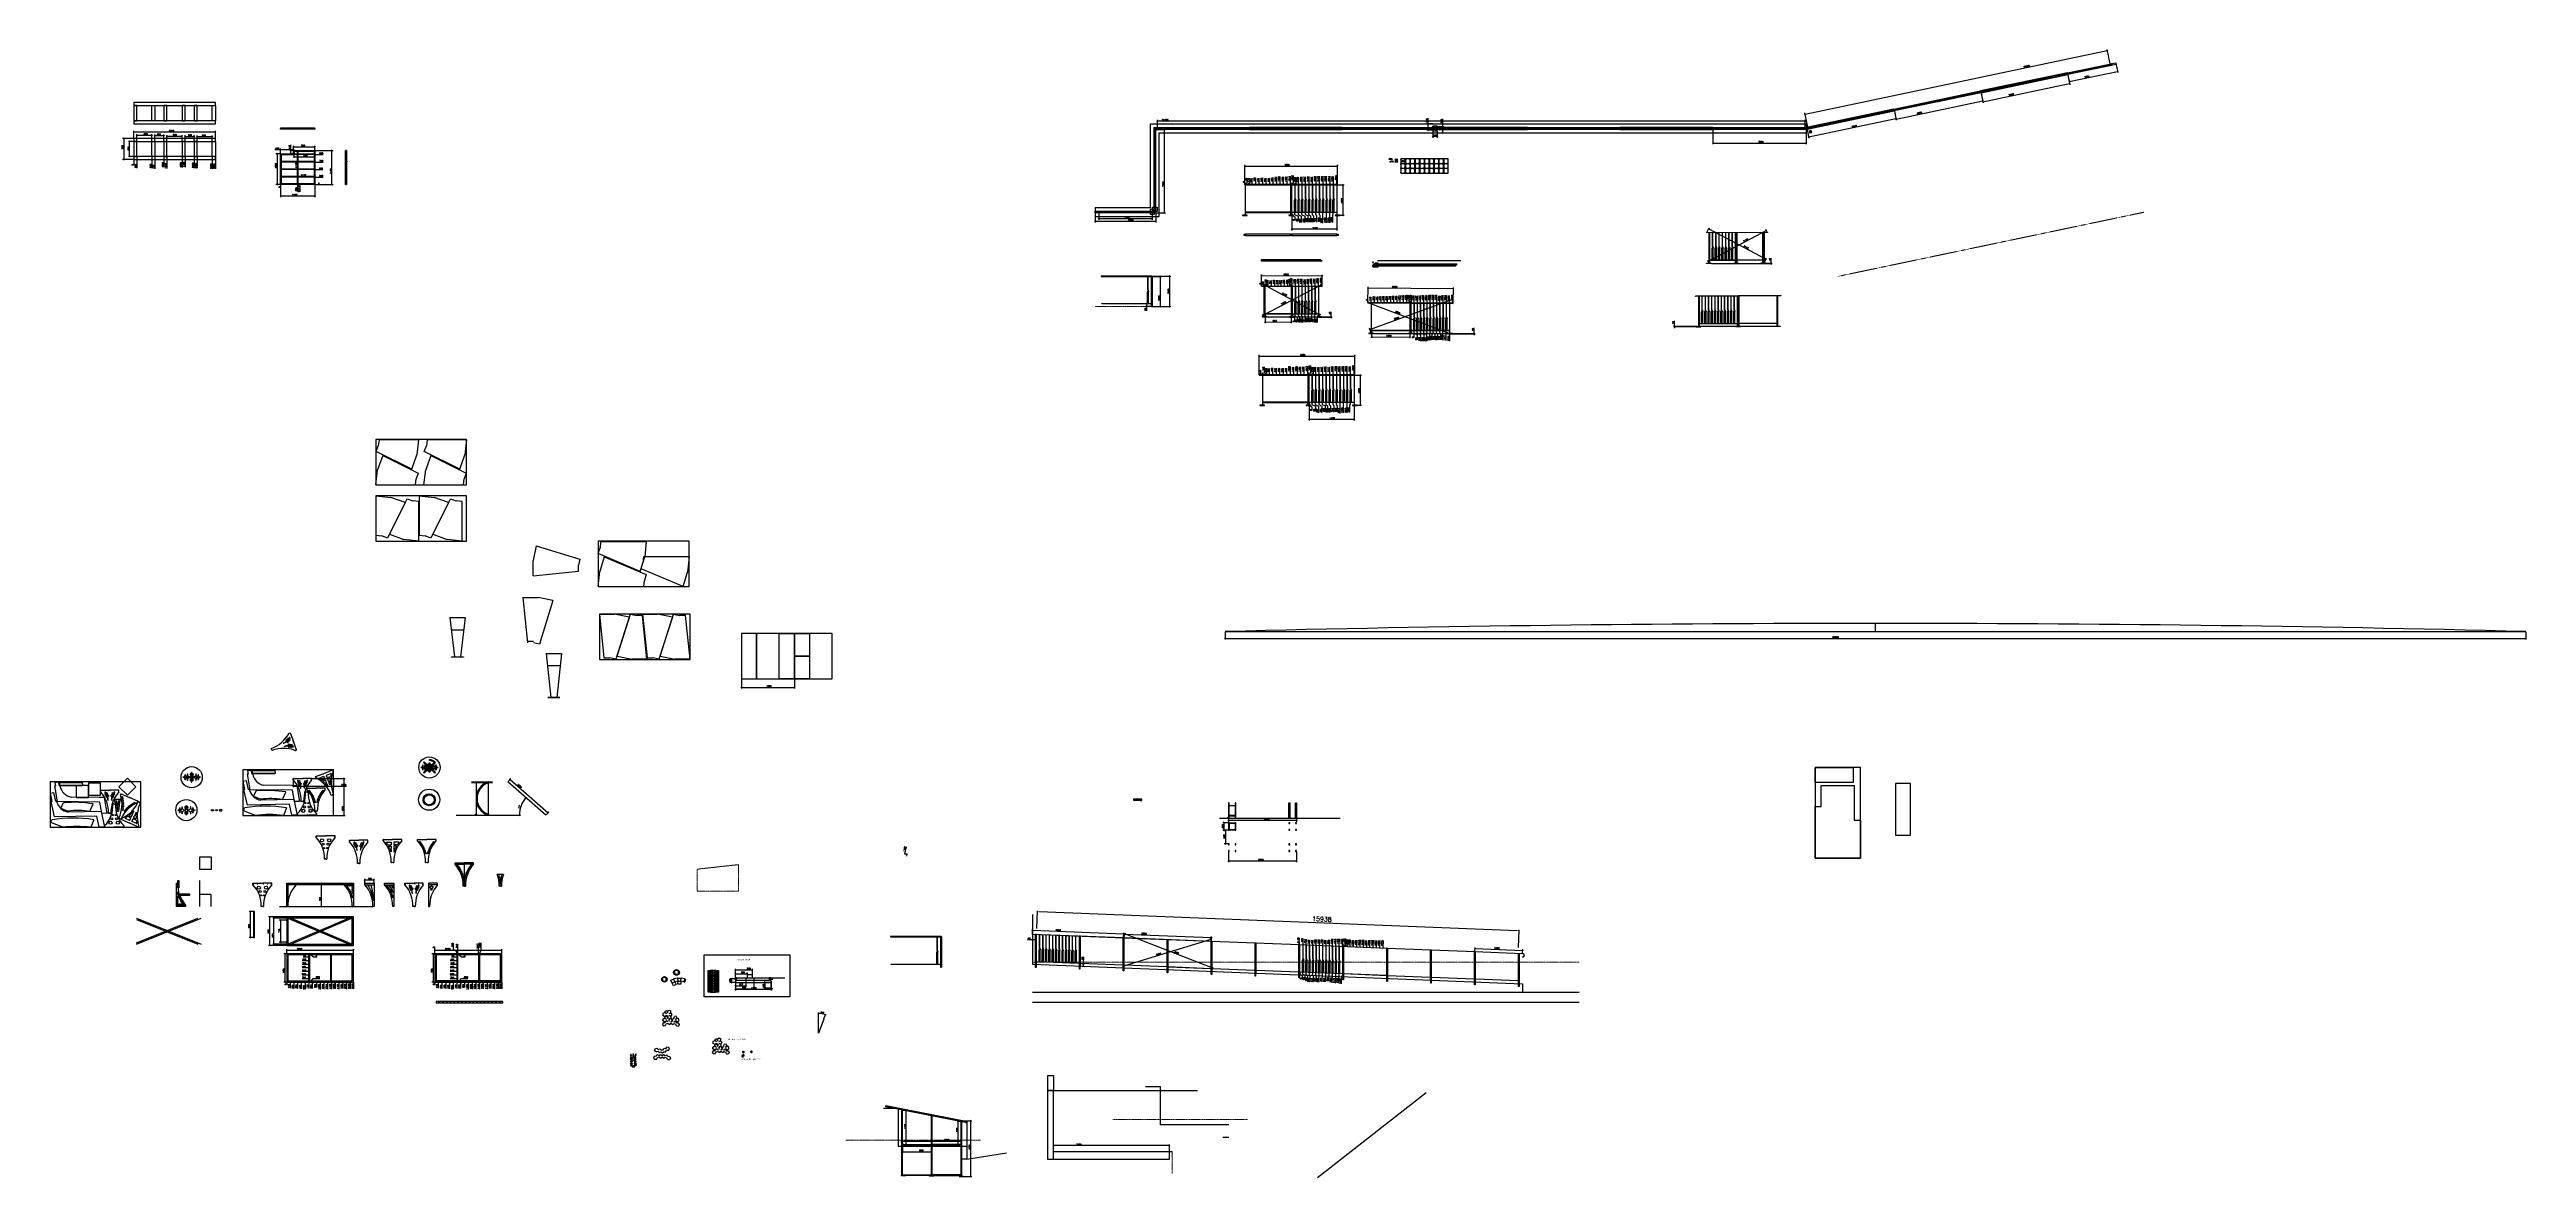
# Model space of a CAD drawing. Header units: millimetres. Extents: x -25270 to 56616, y 992 to 38275.
import ezdxf

# ---------------------------------------------------------------- set-up
doc = ezdxf.new("R2010")
doc.units = ezdxf.units.MM
doc.linetypes.add('AXES2', pattern=[1.125, 0.75, -0.125, 0.125, -0.125])
for name, color, linetype in [('Axe', 1, 'Continuous'), ('EPURE', 2, 'Continuous'), ('Etat des lieux', 2, 'Continuous'), ('Garde Corps', 7, 'Continuous'), ('POTCACH', 7, 'Continuous')]:
    doc.layers.add(name, color=color, linetype=linetype)
doc.layers.add('AXES', color=1, linetype='AXES2', lineweight=13)
doc.styles.add('CENTIEME', font='txt.shx', dxfattribs={"height": 150})
doc.styles.add('DETX4', font='romans.shx', dxfattribs={"height": 50})
doc.styles.get("Standard").update_dxf_attribs({"font": 'arial.ttf'})
doc.dimstyles.new('CUMULCENTIEME', dxfattribs={"dimtxt": 150, "dimasz": 60, "dimexe": 20, "dimexo": 200, "dimgap": 40, "dimtad": 1, "dimdec": 0, "dimzin": 9, "dimdsep": 46, "dimtxsty": 'CENTIEME', "dimcen": 0.09, "dimadec": 0, "dimazin": 0, "dimtfac": 1, "dimtdec": 0, "dimtofl": 0, "dimtmove": 0, "dimatfit": 3, "dimfxl": 1, "dimtolj": 1, "dimtzin": 0, "dimarcsym": 0})
doc.dimstyles.new('DETX4', dxfattribs={"dimtxt": 50, "dimasz": 37, "dimexe": 37, "dimexo": 10, "dimgap": 12, "dimtad": 1, "dimdec": 0, "dimdsep": 46, "dimtxsty": 'DETX4', "dimblk": 'OBLIQUE', "dimcen": 0.09, "dimadec": 0, "dimazin": 0, "dimtfac": 1, "dimtdec": 0, "dimtix": 1, "dimtofl": 0, "dimtmove": 0, "dimatfit": 3, "dimldrblk": 'OBLIQUE', "dimfxl": 1, "dimtolj": 1, "dimtzin": 0, "dimarcsym": 0})

# ---------------------------------------------------------------- blocks, each defined once
blk = doc.blocks.new('_OBLIQUE')
at = {"color": 0, "linetype": 'ByBlock'}
blk.add_line((-0.5, -0.5), (0.5, 0.5), dxfattribs=at)
blk = doc.blocks.new('*D3')
at = {"layer": 'Defpoints', "color": 0, "transparency": 16777216}
for p in [(2897, 2140), (4887, 2194), (4887, 2140)]:
    blk.add_point(p, dxfattribs=at)
at = {"layer": 'POTCACH', "color": 0, "lineweight": -2, "transparency": 16777216}
for p, q in [((2897, 2150), (2897, 2231)), ((2897, 2194), (4887, 2194)), ((4887, 2150), (4887, 2231))]:
    blk.add_line(p, q, dxfattribs=at)
at = {"layer": 'POTCACH', "color": 0, "lineweight": -2, "transparency": 16777216, "xscale": 37, "yscale": 37, "zscale": 37, "rotation": 180}
blk.add_blockref('_OBLIQUE', (2897, 2194), dxfattribs=at)
at = {"layer": 'POTCACH', "color": 0, "lineweight": -2, "transparency": 16777216, "xscale": 37, "yscale": 37, "zscale": 37}
blk.add_blockref('_OBLIQUE', (4887, 2194), dxfattribs=at)
at = {"layer": 'POTCACH', "color": 0, "transparency": 16777216, "insert": (4386, 2231), "char_height": 50, "attachment_point": 5, "style": 'DETX4'}
blk.add_mtext('\\A1;1990', dxfattribs=at)
blk = doc.blocks.new('*D4')
at = {"layer": 'Defpoints', "color": 0, "transparency": 16777216}
for p in [(4887, 2863), (5183, 2863), (4887, 1028)]:
    blk.add_point(p, dxfattribs=at)
at = {"layer": 'POTCACH', "color": 0, "lineweight": -2, "transparency": 16777216}
for p, q in [((4897, 2863), (5220, 2863)), ((5183, 1028), (5183, 2863)), ((4897, 1028), (5220, 1028))]:
    blk.add_line(p, q, dxfattribs=at)
at = {"layer": 'POTCACH', "color": 0, "lineweight": -2, "transparency": 16777216, "xscale": 37, "yscale": 37, "zscale": 37}
for p, rotation in [((5183, 2863), 90), ((5183, 1028), 270)]:
    blk.add_blockref('_OBLIQUE', p, dxfattribs=dict(at, rotation=rotation))
at = {"layer": 'POTCACH', "color": 0, "transparency": 16777216, "insert": (5146, 1991), "char_height": 50, "attachment_point": 5, "rotation": 90, "style": 'DETX4'}
blk.add_mtext('\\A1;1835', dxfattribs=at)
blk = doc.blocks.new('*D5')
at = {"layer": 'Defpoints', "color": 0, "transparency": 16777216}
for p in [(2927, 2137), (3877, 2137), (3877, 1842)]:
    blk.add_point(p, dxfattribs=at)
at = {"layer": 'POTCACH', "color": 0, "lineweight": -2, "transparency": 16777216}
for p, q in [((2927, 2127), (2927, 1805)), ((2927, 1842), (3877, 1842)), ((3877, 2127), (3877, 1805))]:
    blk.add_line(p, q, dxfattribs=at)
at = {"layer": 'POTCACH', "color": 0, "lineweight": -2, "transparency": 16777216, "xscale": 37, "yscale": 37, "zscale": 37, "rotation": 180}
blk.add_blockref('_OBLIQUE', (2927, 1842), dxfattribs=at)
at = {"layer": 'POTCACH', "color": 0, "lineweight": -2, "transparency": 16777216, "xscale": 37, "yscale": 37, "zscale": 37}
blk.add_blockref('_OBLIQUE', (3877, 1842), dxfattribs=at)
at = {"layer": 'POTCACH', "color": 0, "transparency": 16777216, "insert": (3551, 1879), "char_height": 50, "attachment_point": 5, "style": 'DETX4'}
blk.add_mtext('\\A1;950', dxfattribs=at)
blk = doc.blocks.new('*D6')
at = {"layer": 'Defpoints', "color": 0, "transparency": 16777216}
for p in [(4773, 2841), (4857, 2841), (4857, 2083)]:
    blk.add_point(p, dxfattribs=at)
at = {"layer": 'POTCACH', "color": 0, "lineweight": -2, "transparency": 16777216}
for p, q in [((4847, 2841), (4736, 2841)), ((4773, 2083), (4773, 2841)), ((4847, 2083), (4736, 2083))]:
    blk.add_line(p, q, dxfattribs=at)
at = {"layer": 'POTCACH', "color": 0, "lineweight": -2, "transparency": 16777216, "xscale": 37, "yscale": 37, "zscale": 37}
for p, rotation in [((4773, 2841), 90), ((4773, 2083), 270)]:
    blk.add_blockref('_OBLIQUE', p, dxfattribs=dict(at, rotation=rotation))
at = {"layer": 'POTCACH', "color": 0, "transparency": 16777216, "insert": (4736, 2561), "char_height": 50, "attachment_point": 5, "rotation": 90, "style": 'DETX4'}
blk.add_mtext('\\A1;758', dxfattribs=at)
blk = doc.blocks.new('*D7')
at = {"layer": 'Defpoints', "color": 0, "transparency": 16777216}
for p in [(2927, 3220), (3052, 3220), (2927, 2083)]:
    blk.add_point(p, dxfattribs=at)
at = {"layer": 'POTCACH', "color": 0, "lineweight": -2, "transparency": 16777216}
for p, q in [((2937, 3220), (3089, 3220)), ((3052, 2083), (3052, 3220)), ((2937, 2083), (3089, 2083))]:
    blk.add_line(p, q, dxfattribs=at)
at = {"layer": 'POTCACH', "color": 0, "lineweight": -2, "transparency": 16777216, "xscale": 37, "yscale": 37, "zscale": 37}
for p, rotation in [((3052, 3220), 90), ((3052, 2083), 270)]:
    blk.add_blockref('_OBLIQUE', p, dxfattribs=dict(at, rotation=rotation))
at = {"layer": 'POTCACH', "color": 0, "transparency": 16777216, "insert": (3015, 2679), "char_height": 50, "attachment_point": 5, "rotation": 90, "style": 'DETX4'}
blk.add_mtext('\\A1;1137', dxfattribs=at)
blk = doc.blocks.new('A$C643B79CD')
for p, q in [((17, 449), (17, 898)), ((23, 449), (23, 898)), ((0, 0), (0, 393)), ((17, 449), (23, 449)), ((40, 0), (40, 393))]:
    blk.add_line(p, q)
at = {"layer": 'POTCACH'}
for p, q in [((17, 449), (0, 393)), ((23, 449), (40, 393))]:
    blk.add_line(p, q, dxfattribs=at)
blk = doc.blocks.new('*D8')
at = {"layer": 'Defpoints', "color": 0, "transparency": 16777216}
for p in [(3022, 11747), (3071, 11602), (4246, 11372)]:
    blk.add_point(p, dxfattribs=at)
at = {"layer": 'POTCACH', "color": 0, "lineweight": -2, "transparency": 16777216}
for p, q in [((3008, 11674), (3057, 11924)), ((3085, 11675), (3008, 11674)), ((3073, 11612), (3085, 11675))]:
    blk.add_line(p, q, dxfattribs=at)
at = {"layer": 'POTCACH', "color": 0, "transparency": 16777216, "insert": (3004, 11848), "char_height": 50, "attachment_point": 5, "rotation": 78.8823, "style": 'DETX4'}
blk.add_mtext('\\A1;1197', dxfattribs=at)
blk = doc.blocks.new('*D9')
at = {"color": 0, "lineweight": -2, "transparency": 16777216}
for p, q in [((8912, 8060), (8921, 8286)), ((8865, 7972), (8945, 7969)), ((8869, 8062), (8949, 8059)), ((8908, 7970), (8912, 8060))]:
    blk.add_line(p, q, dxfattribs=at)
at = {"layer": 'Defpoints', "color": 0, "transparency": 16777216}
for p in [(8855, 7973), (8859, 8062), (8912, 8060)]:
    blk.add_point(p, dxfattribs=at)
at = {"color": 0, "lineweight": -2, "transparency": 16777216, "xscale": 37, "yscale": 37, "zscale": 37}
for p, rotation in [((8908, 7970), 267.720991091491), ((8912, 8060), 87.72099109149103)]:
    blk.add_blockref('_OBLIQUE', p, dxfattribs=dict(at, rotation=rotation))
at = {"color": 0, "transparency": 16777216, "insert": (8881, 8235), "char_height": 50, "attachment_point": 5, "rotation": 87.72099, "style": 'DETX4'}
blk.add_mtext('\\A1;90', dxfattribs=at)
blk = doc.blocks.new('*D10')
at = {"color": 0, "lineweight": -2, "transparency": 16777216}
for p, q in [((7365, 9222), (7388, 9810)), ((7447, 9788), (23253, 9159)), ((23290, 8588), (23314, 9176))]:
    blk.add_line(p, q, dxfattribs=at)
at = {"color": 0, "transparency": 16777216}
for points in [[(7448, 9798), (7447, 9778), (7387, 9790)], [(23253, 9169), (23252, 9149), (23313, 9156)]]:
    blk.add_solid(points, dxfattribs=at)
at = {"layer": 'Defpoints', "color": 0, "transparency": 16777216}
for p in [(7357, 9022), (23313, 9156), (23282, 8388)]:
    blk.add_point(p, dxfattribs=at)
at = {"color": 0, "transparency": 16777216, "insert": (16796, 9531), "char_height": 150, "attachment_point": 5, "rotation": 357.71928, "style": 'CENTIEME'}
blk.add_mtext('\\A1;15938', dxfattribs=at)
blk = doc.blocks.new('*D11')
at = {"color": 0, "lineweight": -2, "transparency": 16777216}
for p, q in [((7223, 9047), (7229, 9198)), ((7228, 9161), (10243, 9041)), ((10239, 8927), (10245, 9078))]:
    blk.add_line(p, q, dxfattribs=at)
at = {"layer": 'Defpoints', "color": 0, "transparency": 16777216}
for p in [(7223, 9037), (10243, 9041), (10238, 8917)]:
    blk.add_point(p, dxfattribs=at)
at = {"color": 0, "lineweight": -2, "transparency": 16777216, "xscale": 37, "yscale": 37, "zscale": 37}
for p, rotation in [((7228, 9161), 177.720991091492), ((10243, 9041), 357.720991091492)]:
    blk.add_blockref('_OBLIQUE', p, dxfattribs=dict(at, rotation=rotation))
at = {"color": 0, "transparency": 16777216, "insert": (8073, 9164), "char_height": 50, "attachment_point": 5, "rotation": 357.72099, "style": 'DETX4'}
blk.add_mtext('\\A1;3018', dxfattribs=at)
blk = doc.blocks.new('*D12')
at = {"color": 0, "lineweight": -2, "transparency": 16777216}
for p, q in [((10239, 8927), (10245, 9075)), ((10243, 9038), (13147, 8922)), ((13142, 8812), (13148, 8959))]:
    blk.add_line(p, q, dxfattribs=at)
at = {"layer": 'Defpoints', "color": 0, "transparency": 16777216}
for p in [(10238, 8917), (13142, 8802), (13147, 8922)]:
    blk.add_point(p, dxfattribs=at)
at = {"color": 0, "lineweight": -2, "transparency": 16777216, "xscale": 37, "yscale": 37, "zscale": 37}
for p, rotation in [((10243, 9038), 177.720991091492), ((13147, 8922), 357.720991091492)]:
    blk.add_blockref('_OBLIQUE', p, dxfattribs=dict(at, rotation=rotation))
at = {"color": 0, "transparency": 16777216, "insert": (10913, 9048), "char_height": 50, "attachment_point": 5, "rotation": 357.72099, "style": 'DETX4'}
blk.add_mtext('\\A1;2906', dxfattribs=at)
blk = doc.blocks.new('*D13')
at = {"color": 0, "lineweight": -2, "transparency": 16777216}
for p, q in [((21853, 8465), (21858, 8597)), ((21857, 8560), (23434, 8497)), ((23430, 8402), (23435, 8534))]:
    blk.add_line(p, q, dxfattribs=at)
at = {"layer": 'Defpoints', "color": 0, "transparency": 16777216}
for p in [(21852, 8455), (23430, 8392), (23434, 8497)]:
    blk.add_point(p, dxfattribs=at)
at = {"color": 0, "lineweight": -2, "transparency": 16777216, "xscale": 37, "yscale": 37, "zscale": 37}
for p, rotation in [((21857, 8560), 177.7209910914922), ((23434, 8497), 357.7209910914921)]:
    blk.add_blockref('_OBLIQUE', p, dxfattribs=dict(at, rotation=rotation))
at = {"color": 0, "transparency": 16777216, "insert": (22577, 8568), "char_height": 50, "attachment_point": 5, "rotation": 357.72099, "style": 'DETX4'}
blk.add_mtext('\\A1;1578', dxfattribs=at)
blk = doc.blocks.new('*D14')
at = {"color": 0, "lineweight": -2, "transparency": 16777216}
for p, q in [((7223, 9017), (7223, 8813)), ((7313, 9014), (7313, 8813)), ((7223, 8850), (7061, 8850)), ((7313, 8850), (7223, 8850))]:
    blk.add_line(p, q, dxfattribs=at)
at = {"layer": 'Defpoints', "color": 0, "transparency": 16777216}
for p in [(7223, 9027), (7313, 9024), (7223, 8850)]:
    blk.add_point(p, dxfattribs=at)
at = {"color": 0, "lineweight": -2, "transparency": 16777216, "xscale": 37, "yscale": 37, "zscale": 37, "rotation": 180}
blk.add_blockref('_OBLIQUE', (7223, 8850), dxfattribs=at)
at = {"color": 0, "lineweight": -2, "transparency": 16777216, "xscale": 37, "yscale": 37, "zscale": 37}
blk.add_blockref('_OBLIQUE', (7313, 8850), dxfattribs=at)
at = {"color": 0, "transparency": 16777216, "insert": (7114, 8887), "char_height": 50, "attachment_point": 5, "style": 'DETX4'}
blk.add_mtext('\\A1;90', dxfattribs=at)
blk = doc.blocks.new('*D15')
at = {"color": 0, "lineweight": -2, "transparency": 16777216}
for p, q in [((10242, 8927), (10299, 9074)), ((10285, 9039), (13179, 7925)), ((13135, 7812), (13192, 7959))]:
    blk.add_line(p, q, dxfattribs=at)
at = {"layer": 'Defpoints', "color": 0, "transparency": 16777216}
for p in [(10238, 8917), (13132, 7803), (13179, 7925)]:
    blk.add_point(p, dxfattribs=at)
at = {"color": 0, "lineweight": -2, "transparency": 16777216, "xscale": 37, "yscale": 37, "zscale": 37}
for p, rotation in [((10285, 9039), 158.9274646570027), ((13179, 7925), 338.9274646570027)]:
    blk.add_blockref('_OBLIQUE', p, dxfattribs=dict(at, rotation=rotation))
at = {"color": 0, "transparency": 16777216, "insert": (11990, 8422), "char_height": 50, "attachment_point": 5, "rotation": 338.92746, "style": 'DETX4'}
blk.add_mtext('\\A1;3101', dxfattribs=at)
blk = doc.blocks.new('*D16')
at = {"color": 0, "lineweight": -2, "transparency": 16777216}
for p, q in [((13124, 8861), (10230, 7976)), ((13139, 8811), (13113, 8896)), ((10245, 7926), (10219, 8011))]:
    blk.add_line(p, q, dxfattribs=at)
at = {"layer": 'Defpoints', "color": 0, "transparency": 16777216}
for p in [(13142, 8802), (10230, 7976), (10248, 7917)]:
    blk.add_point(p, dxfattribs=at)
at = {"color": 0, "lineweight": -2, "transparency": 16777216, "xscale": 37, "yscale": 37, "zscale": 37}
for p, rotation in [((13124, 8861), 17.00823833745288), ((10230, 7976), 197.0082383374529)]:
    blk.add_blockref('_OBLIQUE', p, dxfattribs=dict(at, rotation=rotation))
at = {"color": 0, "transparency": 16777216, "insert": (11394, 8370), "char_height": 50, "attachment_point": 5, "rotation": 17.00824, "style": 'DETX4'}
blk.add_mtext('\\A1;3026', dxfattribs=at)
blk = doc.blocks.new('*D17')
at = {"color": 0, "lineweight": -2, "transparency": 16777216}
blk.add_line((16046, 8686), (16050, 8783), dxfattribs=at)
at = {"layer": 'Defpoints', "color": 0, "transparency": 16777216}
for p in [(16045, 8676), (16045, 8676), (16048, 8738)]:
    blk.add_point(p, dxfattribs=at)
at = {"color": 0, "transparency": 16777216, "insert": (16012, 8768), "char_height": 50, "attachment_point": 5, "rotation": 87.72099, "style": 'DETX4'}
blk.add_mtext('\\A1;0', dxfattribs=at)
blk = doc.blocks.new('*D18')
at = {"color": 0, "lineweight": -2, "transparency": 16777216}
blk.add_line((16171, 8681), (16179, 8891), dxfattribs=at)
at = {"layer": 'Defpoints', "color": 0, "transparency": 16777216}
for p in [(16045, 8676), (16170, 8671), (16174, 8758)]:
    blk.add_point(p, dxfattribs=at)
at = {"color": 0, "transparency": 16777216, "insert": (16140, 8832), "char_height": 50, "attachment_point": 5, "rotation": 87.72099, "style": 'DETX4'}
blk.add_mtext('\\A1;125', dxfattribs=at)
blk = doc.blocks.new('*D19')
at = {"color": 0, "lineweight": -2, "transparency": 16777216}
for p, q in [((16042, 8751), (16049, 8910)), ((16058, 8750), (16042, 8751)), ((16056, 8686), (16058, 8750))]:
    blk.add_line(p, q, dxfattribs=at)
at = {"layer": 'Defpoints', "color": 0, "transparency": 16777216}
for p in [(16045, 8824), (16045, 8676), (16055, 8676)]:
    blk.add_point(p, dxfattribs=at)
at = {"color": 0, "transparency": 16777216, "insert": (16010, 8875), "char_height": 50, "attachment_point": 5, "rotation": 87.72099, "style": 'DETX4'}
blk.add_mtext('\\A1;10', dxfattribs=at)
blk = doc.blocks.new('*D20')
at = {"color": 0, "lineweight": -2, "transparency": 16777216}
blk.add_line((16279, 8681), (16287, 8868), dxfattribs=at)
at = {"layer": 'Defpoints', "color": 0, "transparency": 16777216}
for p in [(16045, 8676), (16279, 8671), (16281, 8726)]:
    blk.add_point(p, dxfattribs=at)
at = {"color": 0, "transparency": 16777216, "insert": (16247, 8804), "char_height": 50, "attachment_point": 5, "rotation": 87.72099, "style": 'DETX4'}
blk.add_mtext('\\A1;234', dxfattribs=at)
blk = doc.blocks.new('*D21')
at = {"color": 0, "lineweight": -2, "transparency": 16777216}
blk.add_line((16388, 8673), (16395, 8843), dxfattribs=at)
at = {"layer": 'Defpoints', "color": 0, "transparency": 16777216}
for p in [(16045, 8676), (16388, 8663), (16389, 8703)]:
    blk.add_point(p, dxfattribs=at)
at = {"color": 0, "transparency": 16777216, "insert": (16355, 8780), "char_height": 50, "attachment_point": 5, "rotation": 87.72099, "style": 'DETX4'}
blk.add_mtext('\\A1;343', dxfattribs=at)
blk = doc.blocks.new('*D22')
at = {"color": 0, "lineweight": -2, "transparency": 16777216}
blk.add_line((16497, 8673), (16503, 8837), dxfattribs=at)
at = {"layer": 'Defpoints', "color": 0, "transparency": 16777216}
for p in [(16045, 8676), (16496, 8663), (16498, 8711)]:
    blk.add_point(p, dxfattribs=at)
at = {"color": 0, "transparency": 16777216, "insert": (16464, 8781), "char_height": 50, "attachment_point": 5, "rotation": 87.72099, "style": 'DETX4'}
blk.add_mtext('\\A1;451', dxfattribs=at)
blk = doc.blocks.new('*D23')
at = {"color": 0, "lineweight": -2, "transparency": 16777216}
blk.add_line((16606, 8668), (16613, 8852), dxfattribs=at)
at = {"layer": 'Defpoints', "color": 0, "transparency": 16777216}
for p in [(16045, 8676), (16605, 8658), (16607, 8712)]:
    blk.add_point(p, dxfattribs=at)
at = {"color": 0, "transparency": 16777216, "insert": (16573, 8789), "char_height": 50, "attachment_point": 5, "rotation": 87.72099, "style": 'DETX4'}
blk.add_mtext('\\A1;560', dxfattribs=at)
blk = doc.blocks.new('*D24')
at = {"color": 0, "lineweight": -2, "transparency": 16777216}
blk.add_line((16714, 8664), (16722, 8851), dxfattribs=at)
at = {"layer": 'Defpoints', "color": 0, "transparency": 16777216}
for p in [(16045, 8676), (16714, 8654), (16716, 8715)]:
    blk.add_point(p, dxfattribs=at)
at = {"color": 0, "transparency": 16777216, "insert": (16682, 8790), "char_height": 50, "attachment_point": 5, "rotation": 87.72099, "style": 'DETX4'}
blk.add_mtext('\\A1;669', dxfattribs=at)
blk = doc.blocks.new('*D25')
at = {"color": 0, "lineweight": -2, "transparency": 16777216}
blk.add_line((16823, 8659), (16831, 8847), dxfattribs=at)
at = {"layer": 'Defpoints', "color": 0, "transparency": 16777216}
for p in [(16045, 8676), (16823, 8649), (16825, 8707)]:
    blk.add_point(p, dxfattribs=at)
at = {"color": 0, "transparency": 16777216, "insert": (16791, 8785), "char_height": 50, "attachment_point": 5, "rotation": 87.72099, "style": 'DETX4'}
blk.add_mtext('\\A1;778', dxfattribs=at)
blk = doc.blocks.new('*D26')
at = {"color": 0, "lineweight": -2, "transparency": 16777216}
blk.add_line((16932, 8655), (16939, 8840), dxfattribs=at)
at = {"layer": 'Defpoints', "color": 0, "transparency": 16777216}
for p in [(16045, 8676), (16932, 8645), (16934, 8700)]:
    blk.add_point(p, dxfattribs=at)
at = {"color": 0, "transparency": 16777216, "insert": (16900, 8778), "char_height": 50, "attachment_point": 5, "rotation": 87.72099, "style": 'DETX4'}
blk.add_mtext('\\A1;887', dxfattribs=at)
blk = doc.blocks.new('*D27')
at = {"color": 0, "lineweight": -2, "transparency": 16777216}
blk.add_line((17041, 8651), (17048, 8841), dxfattribs=at)
at = {"layer": 'Defpoints', "color": 0, "transparency": 16777216}
for p in [(16045, 8676), (17040, 8641), (17043, 8701)]:
    blk.add_point(p, dxfattribs=at)
at = {"color": 0, "transparency": 16777216, "insert": (17009, 8779), "char_height": 50, "attachment_point": 5, "rotation": 87.72099, "style": 'DETX4'}
blk.add_mtext('\\A1;996', dxfattribs=at)
blk = doc.blocks.new('*D28')
at = {"color": 0, "lineweight": -2, "transparency": 16777216}
blk.add_line((17149, 8646), (17159, 8881), dxfattribs=at)
at = {"layer": 'Defpoints', "color": 0, "transparency": 16777216}
for p in [(16045, 8676), (17149, 8636), (17152, 8698)]:
    blk.add_point(p, dxfattribs=at)
at = {"color": 0, "transparency": 16777216, "insert": (17118, 8797), "char_height": 50, "attachment_point": 5, "rotation": 87.72099, "style": 'DETX4'}
blk.add_mtext('\\A1;1104', dxfattribs=at)
blk = doc.blocks.new('*D29')
at = {"color": 0, "lineweight": -2, "transparency": 16777216}
blk.add_line((17258, 8642), (17268, 8876), dxfattribs=at)
at = {"layer": 'Defpoints', "color": 0, "transparency": 16777216}
for p in [(16045, 8676), (17258, 8632), (17260, 8695)]:
    blk.add_point(p, dxfattribs=at)
at = {"color": 0, "transparency": 16777216, "insert": (17227, 8793), "char_height": 50, "attachment_point": 5, "rotation": 87.72099, "style": 'DETX4'}
blk.add_mtext('\\A1;1213', dxfattribs=at)
blk = doc.blocks.new('*D30')
at = {"color": 0, "lineweight": -2, "transparency": 16777216}
blk.add_line((17367, 8638), (17377, 8878), dxfattribs=at)
at = {"layer": 'Defpoints', "color": 0, "transparency": 16777216}
for p in [(16045, 8676), (17367, 8628), (17369, 8697)]:
    blk.add_point(p, dxfattribs=at)
at = {"color": 0, "transparency": 16777216, "insert": (17336, 8795), "char_height": 50, "attachment_point": 5, "rotation": 87.72099, "style": 'DETX4'}
blk.add_mtext('\\A1;1322', dxfattribs=at)
blk = doc.blocks.new('*D31')
at = {"color": 0, "lineweight": -2, "transparency": 16777216}
for p, q in [((17475, 8621), (17485, 8876)), ((17480, 8693), (17475, 8621)), ((17478, 8629), (17480, 8693))]:
    blk.add_line(p, q, dxfattribs=at)
at = {"layer": 'Defpoints', "color": 0, "transparency": 16777216}
for p in [(16045, 8676), (17477, 8619), (17478, 8695)]:
    blk.add_point(p, dxfattribs=at)
at = {"color": 0, "transparency": 16777216, "insert": (17445, 8793), "char_height": 50, "attachment_point": 5, "rotation": 87.72099, "style": 'DETX4'}
blk.add_mtext('\\A1;1433', dxfattribs=at)
blk = doc.blocks.new('*D32')
at = {"color": 0, "lineweight": -2, "transparency": 16777216}
for p, q in [((17508, 8628), (17510, 8692)), ((17510, 8692), (17572, 8630)), ((17572, 8630), (17582, 8885))]:
    blk.add_line(p, q, dxfattribs=at)
at = {"layer": 'Defpoints', "color": 0, "transparency": 16777216}
for p in [(16045, 8676), (17507, 8618), (17575, 8704)]:
    blk.add_point(p, dxfattribs=at)
at = {"color": 0, "transparency": 16777216, "insert": (17542, 8802), "char_height": 50, "attachment_point": 5, "rotation": 87.72099, "style": 'DETX4'}
blk.add_mtext('\\A1;1463', dxfattribs=at)
blk = doc.blocks.new('*D37')
at = {"color": 0, "lineweight": -2, "transparency": 16777216}
for p, q in [((17622, 8624), (17625, 8688)), ((17625, 8688), (17646, 8601)), ((17646, 8601), (17657, 8856))]:
    blk.add_line(p, q, dxfattribs=at)
at = {"layer": 'Defpoints', "color": 0, "transparency": 16777216}
for p in [(16045, 8676), (17622, 8614), (17649, 8675)]:
    blk.add_point(p, dxfattribs=at)
at = {"color": 0, "transparency": 16777216, "insert": (17616, 8773), "char_height": 50, "attachment_point": 5, "rotation": 87.72099, "style": 'DETX4'}
blk.add_mtext('\\A1;1578', dxfattribs=at)
blk = doc.blocks.new('*D38')
at = {"color": 0, "lineweight": -2, "transparency": 16777216}
blk.add_line((17731, 8623), (17740, 8849), dxfattribs=at)
at = {"layer": 'Defpoints', "color": 0, "transparency": 16777216}
for p in [(16045, 8676), (17731, 8613), (17733, 8668)]:
    blk.add_point(p, dxfattribs=at)
at = {"color": 0, "transparency": 16777216, "insert": (17700, 8766), "char_height": 50, "attachment_point": 5, "rotation": 87.72099, "style": 'DETX4'}
blk.add_mtext('\\A1;1686', dxfattribs=at)
blk = doc.blocks.new('*D39')
at = {"color": 0, "lineweight": -2, "transparency": 16777216}
blk.add_line((17840, 8615), (17848, 8826), dxfattribs=at)
at = {"layer": 'Defpoints', "color": 0, "transparency": 16777216}
for p in [(16045, 8676), (17839, 8605), (17841, 8645)]:
    blk.add_point(p, dxfattribs=at)
at = {"color": 0, "transparency": 16777216, "insert": (17808, 8743), "char_height": 50, "attachment_point": 5, "rotation": 87.72099, "style": 'DETX4'}
blk.add_mtext('\\A1;1795', dxfattribs=at)
blk = doc.blocks.new('*D40')
at = {"color": 0, "lineweight": -2, "transparency": 16777216}
blk.add_line((17949, 8615), (17957, 8836), dxfattribs=at)
at = {"layer": 'Defpoints', "color": 0, "transparency": 16777216}
for p in [(16045, 8676), (17948, 8605), (17950, 8653)]:
    blk.add_point(p, dxfattribs=at)
at = {"color": 0, "transparency": 16777216, "insert": (17917, 8752), "char_height": 50, "attachment_point": 5, "rotation": 87.72099, "style": 'DETX4'}
blk.add_mtext('\\A1;1904', dxfattribs=at)
blk = doc.blocks.new('*D41')
at = {"color": 0, "lineweight": -2, "transparency": 16777216}
blk.add_line((18057, 8610), (18067, 8842), dxfattribs=at)
at = {"layer": 'Defpoints', "color": 0, "transparency": 16777216}
for p in [(16045, 8676), (18057, 8600), (18059, 8654)]:
    blk.add_point(p, dxfattribs=at)
at = {"color": 0, "transparency": 16777216, "insert": (18026, 8755), "char_height": 50, "attachment_point": 5, "rotation": 87.72099, "style": 'DETX4'}
blk.add_mtext('\\A1;2013', dxfattribs=at)
blk = doc.blocks.new('*D42')
at = {"color": 0, "lineweight": -2, "transparency": 16777216}
blk.add_line((18166, 8606), (18176, 8845), dxfattribs=at)
at = {"layer": 'Defpoints', "color": 0, "transparency": 16777216}
for p in [(16045, 8676), (18166, 8596), (18168, 8657)]:
    blk.add_point(p, dxfattribs=at)
at = {"color": 0, "transparency": 16777216, "insert": (18135, 8759), "char_height": 50, "attachment_point": 5, "rotation": 87.72099, "style": 'DETX4'}
blk.add_mtext('\\A1;2122', dxfattribs=at)
blk = doc.blocks.new('*D43')
at = {"color": 0, "lineweight": -2, "transparency": 16777216}
blk.add_line((18275, 8602), (18284, 8823), dxfattribs=at)
at = {"layer": 'Defpoints', "color": 0, "transparency": 16777216}
for p in [(16045, 8676), (18275, 8592), (18277, 8649)]:
    blk.add_point(p, dxfattribs=at)
at = {"color": 0, "transparency": 16777216, "insert": (18244, 8744), "char_height": 50, "attachment_point": 5, "rotation": 87.72099, "style": 'DETX4'}
blk.add_mtext('\\A1;2231', dxfattribs=at)
blk = doc.blocks.new('*D44')
at = {"color": 0, "lineweight": -2, "transparency": 16777216}
blk.add_line((18384, 8597), (18393, 8830), dxfattribs=at)
at = {"layer": 'Defpoints', "color": 0, "transparency": 16777216}
for p in [(16045, 8676), (18383, 8587), (18385, 8642)]:
    blk.add_point(p, dxfattribs=at)
at = {"color": 0, "transparency": 16777216, "insert": (18352, 8744), "char_height": 50, "attachment_point": 5, "rotation": 87.72099, "style": 'DETX4'}
blk.add_mtext('\\A1;2340', dxfattribs=at)
blk = doc.blocks.new('*D33')
at = {"color": 0, "lineweight": -2, "transparency": 16777216}
blk.add_line((18492, 8593), (18502, 8831), dxfattribs=at)
at = {"layer": 'Defpoints', "color": 0, "transparency": 16777216}
for p in [(16045, 8676), (18492, 8583), (18494, 8643)]:
    blk.add_point(p, dxfattribs=at)
at = {"color": 0, "transparency": 16777216, "insert": (18461, 8745), "char_height": 50, "attachment_point": 5, "rotation": 87.72099, "style": 'DETX4'}
blk.add_mtext('\\A1;2448', dxfattribs=at)
blk = doc.blocks.new('*D34')
at = {"color": 0, "lineweight": -2, "transparency": 16777216}
blk.add_line((18601, 8589), (18611, 8828), dxfattribs=at)
at = {"layer": 'Defpoints', "color": 0, "transparency": 16777216}
for p in [(16045, 8676), (18601, 8579), (18603, 8640)]:
    blk.add_point(p, dxfattribs=at)
at = {"color": 0, "transparency": 16777216, "insert": (18570, 8742), "char_height": 50, "attachment_point": 5, "rotation": 87.72099, "style": 'DETX4'}
blk.add_mtext('\\A1;2557', dxfattribs=at)
blk = doc.blocks.new('*D35')
at = {"color": 0, "lineweight": -2, "transparency": 16777216}
blk.add_line((18710, 8584), (18720, 8825), dxfattribs=at)
at = {"layer": 'Defpoints', "color": 0, "transparency": 16777216}
for p in [(16045, 8676), (18710, 8574), (18712, 8637)]:
    blk.add_point(p, dxfattribs=at)
at = {"color": 0, "transparency": 16777216, "insert": (18679, 8739), "char_height": 50, "attachment_point": 5, "rotation": 87.72099, "style": 'DETX4'}
blk.add_mtext('\\A1;2666', dxfattribs=at)
blk = doc.blocks.new('*D36')
at = {"color": 0, "lineweight": -2, "transparency": 16777216}
blk.add_line((18819, 8580), (18829, 8827), dxfattribs=at)
at = {"layer": 'Defpoints', "color": 0, "transparency": 16777216}
for p in [(16045, 8676), (18818, 8570), (18821, 8639)]:
    blk.add_point(p, dxfattribs=at)
at = {"color": 0, "transparency": 16777216, "insert": (18788, 8740), "char_height": 50, "attachment_point": 5, "rotation": 87.72099, "style": 'DETX4'}
blk.add_mtext('\\A1;2775', dxfattribs=at)
blk = doc.blocks.new('*D45')
at = {"color": 0, "lineweight": -2, "transparency": 16777216}
for p, q in [((16067, 7776), (16064, 7712)), ((16064, 7712), (16140, 7667)), ((16140, 7667), (16135, 7548))]:
    blk.add_line(p, q, dxfattribs=at)
at = {"layer": 'Defpoints', "color": 0, "transparency": 16777216}
for p in [(16067, 7786), (16067, 7781), (16137, 7593)]:
    blk.add_point(p, dxfattribs=at)
at = {"color": 0, "transparency": 16777216, "insert": (16099, 7566), "char_height": 50, "attachment_point": 5, "rotation": 87.72099, "style": 'DETX4'}
blk.add_mtext('\\A1;0', dxfattribs=at)
blk = doc.blocks.new('*D46')
at = {"color": 0, "lineweight": -2, "transparency": 16777216}
for p, q in [((16153, 7772), (16150, 7708)), ((16150, 7708), (16225, 7688)), ((16225, 7688), (16219, 7521))]:
    blk.add_line(p, q, dxfattribs=at)
at = {"layer": 'Defpoints', "color": 0, "transparency": 16777216}
for p in [(16067, 7781), (16153, 7782), (16222, 7614)]:
    blk.add_point(p, dxfattribs=at)
at = {"color": 0, "transparency": 16777216, "insert": (16183, 7563), "char_height": 50, "attachment_point": 5, "rotation": 87.72099, "style": 'DETX4'}
blk.add_mtext('\\A1;86', dxfattribs=at)
blk = doc.blocks.new('*D47')
at = {"color": 0, "lineweight": -2, "transparency": 16777216}
for p, q in [((16262, 7768), (16259, 7704)), ((16259, 7704), (16318, 7683)), ((16318, 7683), (16310, 7474))]:
    blk.add_line(p, q, dxfattribs=at)
at = {"layer": 'Defpoints', "color": 0, "transparency": 16777216}
for p in [(16067, 7781), (16262, 7778), (16315, 7610)]:
    blk.add_point(p, dxfattribs=at)
at = {"color": 0, "transparency": 16777216, "insert": (16275, 7537), "char_height": 50, "attachment_point": 5, "rotation": 87.72099, "style": 'DETX4'}
blk.add_mtext('\\A1;194', dxfattribs=at)
blk = doc.blocks.new('*D48')
at = {"color": 0, "lineweight": -2, "transparency": 16777216}
for p, q in [((16370, 7764), (16368, 7700)), ((16368, 7700), (16397, 7660)), ((16397, 7660), (16389, 7446))]:
    blk.add_line(p, q, dxfattribs=at)
at = {"layer": 'Defpoints', "color": 0, "transparency": 16777216}
for p in [(16067, 7781), (16371, 7773), (16394, 7586)]:
    blk.add_point(p, dxfattribs=at)
at = {"color": 0, "transparency": 16777216, "insert": (16354, 7512), "char_height": 50, "attachment_point": 5, "rotation": 87.72099, "style": 'DETX4'}
blk.add_mtext('\\A1;303', dxfattribs=at)
blk = doc.blocks.new('*D49')
at = {"color": 0, "lineweight": -2, "transparency": 16777216}
for p, q in [((16479, 7759), (16477, 7695)), ((16477, 7695), (16500, 7665)), ((16500, 7665), (16492, 7450))]:
    blk.add_line(p, q, dxfattribs=at)
at = {"layer": 'Defpoints', "color": 0, "transparency": 16777216}
for p in [(16067, 7781), (16479, 7769), (16497, 7591)]:
    blk.add_point(p, dxfattribs=at)
at = {"color": 0, "transparency": 16777216, "insert": (16457, 7516), "char_height": 50, "attachment_point": 5, "rotation": 87.72099, "style": 'DETX4'}
blk.add_mtext('\\A1;412', dxfattribs=at)
blk = doc.blocks.new('*D50')
at = {"color": 0, "lineweight": -2, "transparency": 16777216}
for p, q in [((16588, 7755), (16585, 7691)), ((16585, 7691), (16601, 7671)), ((16601, 7671), (16593, 7471))]:
    blk.add_line(p, q, dxfattribs=at)
at = {"layer": 'Defpoints', "color": 0, "transparency": 16777216}
for p in [(16067, 7781), (16588, 7765), (16598, 7597)]:
    blk.add_point(p, dxfattribs=at)
at = {"color": 0, "transparency": 16777216, "insert": (16558, 7530), "char_height": 50, "attachment_point": 5, "rotation": 87.72099, "style": 'DETX4'}
blk.add_mtext('\\A1;521', dxfattribs=at)
blk = doc.blocks.new('*D51')
at = {"color": 0, "lineweight": -2, "transparency": 16777216}
blk.add_line((16697, 7751), (16685, 7450), dxfattribs=at)
at = {"layer": 'Defpoints', "color": 0, "transparency": 16777216}
for p in [(16067, 7781), (16690, 7588), (16697, 7761)]:
    blk.add_point(p, dxfattribs=at)
at = {"color": 0, "transparency": 16777216, "insert": (16650, 7514), "char_height": 50, "attachment_point": 5, "rotation": 87.72099, "style": 'DETX4'}
blk.add_mtext('\\A1;630', dxfattribs=at)
blk = doc.blocks.new('*D52')
at = {"color": 0, "lineweight": -2, "transparency": 16777216}
blk.add_line((16805, 7746), (16794, 7463), dxfattribs=at)
at = {"layer": 'Defpoints', "color": 0, "transparency": 16777216}
for p in [(16067, 7781), (16800, 7601), (16806, 7756)]:
    blk.add_point(p, dxfattribs=at)
at = {"color": 0, "transparency": 16777216, "insert": (16760, 7528), "char_height": 50, "attachment_point": 5, "rotation": 87.72099, "style": 'DETX4'}
blk.add_mtext('\\A1;739', dxfattribs=at)
blk = doc.blocks.new('*D53')
at = {"color": 0, "lineweight": -2, "transparency": 16777216}
blk.add_line((16914, 7742), (16903, 7460), dxfattribs=at)
at = {"layer": 'Defpoints', "color": 0, "transparency": 16777216}
for p in [(16067, 7781), (16909, 7601), (16915, 7752)]:
    blk.add_point(p, dxfattribs=at)
at = {"color": 0, "transparency": 16777216, "insert": (16869, 7526), "char_height": 50, "attachment_point": 5, "rotation": 87.72099, "style": 'DETX4'}
blk.add_mtext('\\A1;848', dxfattribs=at)
blk = doc.blocks.new('*D54')
at = {"color": 0, "lineweight": -2, "transparency": 16777216}
blk.add_line((17023, 7738), (17013, 7480), dxfattribs=at)
at = {"layer": 'Defpoints', "color": 0, "transparency": 16777216}
for p in [(16067, 7781), (17018, 7621), (17023, 7748)]:
    blk.add_point(p, dxfattribs=at)
at = {"color": 0, "transparency": 16777216, "insert": (16978, 7546), "char_height": 50, "attachment_point": 5, "rotation": 87.72099, "style": 'DETX4'}
blk.add_mtext('\\A1;956', dxfattribs=at)
blk = doc.blocks.new('*D55')
at = {"color": 0, "lineweight": -2, "transparency": 16777216}
blk.add_line((17132, 7733), (17120, 7430), dxfattribs=at)
at = {"layer": 'Defpoints', "color": 0, "transparency": 16777216}
for p in [(16067, 7781), (17127, 7611), (17132, 7743)]:
    blk.add_point(p, dxfattribs=at)
at = {"color": 0, "transparency": 16777216, "insert": (17086, 7516), "char_height": 50, "attachment_point": 5, "rotation": 87.72099, "style": 'DETX4'}
blk.add_mtext('\\A1;1065', dxfattribs=at)
blk = doc.blocks.new('*D56')
at = {"color": 0, "lineweight": -2, "transparency": 16777216}
blk.add_line((17240, 7729), (17228, 7413), dxfattribs=at)
at = {"layer": 'Defpoints', "color": 0, "transparency": 16777216}
for p in [(16067, 7781), (17235, 7596), (17241, 7739)]:
    blk.add_point(p, dxfattribs=at)
at = {"color": 0, "transparency": 16777216, "insert": (17194, 7500), "char_height": 50, "attachment_point": 5, "rotation": 87.72099, "style": 'DETX4'}
blk.add_mtext('\\A1;1174', dxfattribs=at)
blk = doc.blocks.new('*D57')
at = {"color": 0, "lineweight": -2, "transparency": 16777216}
blk.add_line((17349, 7725), (17337, 7414), dxfattribs=at)
at = {"layer": 'Defpoints', "color": 0, "transparency": 16777216}
for p in [(16067, 7781), (17344, 7595), (17350, 7735)]:
    blk.add_point(p, dxfattribs=at)
at = {"color": 0, "transparency": 16777216, "insert": (17303, 7500), "char_height": 50, "attachment_point": 5, "rotation": 87.72099, "style": 'DETX4'}
blk.add_mtext('\\A1;1283', dxfattribs=at)
blk = doc.blocks.new('*D58')
at = {"color": 0, "lineweight": -2, "transparency": 16777216}
for p, q in [((17442, 7644), (17432, 7391)), ((17472, 7656), (17442, 7644)), ((17475, 7720), (17472, 7656))]:
    blk.add_line(p, q, dxfattribs=at)
at = {"layer": 'Defpoints', "color": 0, "transparency": 16777216}
for p in [(16067, 7781), (17439, 7570), (17475, 7730)]:
    blk.add_point(p, dxfattribs=at)
at = {"color": 0, "transparency": 16777216, "insert": (17399, 7476), "char_height": 50, "attachment_point": 5, "rotation": 87.72099, "style": 'DETX4'}
blk.add_mtext('\\A1;1409', dxfattribs=at)
blk = doc.blocks.new('A$C21267E94')
at = {"layer": 'Etat des lieux'}
for p, q in [((0, 1690), (490, 1690)), ((490, 1690), (490, 420)), ((2760, 420), (490, 420)), ((2760, 0), (2560, 0))]:
    blk.add_line(p, q, dxfattribs=at)
blk = doc.blocks.new('*D60')
at = {"color": 0, "lineweight": -2, "transparency": 16777216}
for p, q in [((7926, 1608), (7926, 2081)), ((11751, 2044), (7926, 2044)), ((11751, 1608), (11751, 2081))]:
    blk.add_line(p, q, dxfattribs=at)
at = {"layer": 'Defpoints', "color": 0, "transparency": 16777216}
for p in [(7926, 2044), (7926, 1598), (11751, 1598)]:
    blk.add_point(p, dxfattribs=at)
at = {"color": 0, "lineweight": -2, "transparency": 16777216, "xscale": 37, "yscale": 37, "zscale": 37, "rotation": 180}
blk.add_blockref('_OBLIQUE', (7926, 2044), dxfattribs=at)
at = {"color": 0, "lineweight": -2, "transparency": 16777216, "xscale": 37, "yscale": 37, "zscale": 37}
blk.add_blockref('_OBLIQUE', (11751, 2044), dxfattribs=at)
at = {"color": 0, "transparency": 16777216, "insert": (8759, 2081), "char_height": 50, "attachment_point": 5, "style": 'DETX4'}
blk.add_mtext('\\A1;3825', dxfattribs=at)
blk = doc.blocks.new('*D61')
at = {"color": 0, "lineweight": -2, "transparency": 16777216}
for p, q in [((13703, 12860), (13703, 12752)), ((15953, 12789), (13703, 12789)), ((15953, 12860), (15953, 12752))]:
    blk.add_line(p, q, dxfattribs=at)
at = {"layer": 'Defpoints', "color": 0, "transparency": 16777216}
for p in [(13703, 12870), (13703, 12789), (15953, 12870)]:
    blk.add_point(p, dxfattribs=at)
at = {"color": 0, "lineweight": -2, "transparency": 16777216, "xscale": 37, "yscale": 37, "zscale": 37, "rotation": 180}
blk.add_blockref('_OBLIQUE', (13703, 12789), dxfattribs=at)
at = {"color": 0, "lineweight": -2, "transparency": 16777216, "xscale": 37, "yscale": 37, "zscale": 37}
blk.add_blockref('_OBLIQUE', (15953, 12789), dxfattribs=at)
at = {"color": 0, "transparency": 16777216, "insert": (14967, 12826), "char_height": 50, "attachment_point": 5, "style": 'DETX4'}
blk.add_mtext('\\A1;2250', dxfattribs=at)
blk = doc.blocks.new('*D62')
at = {"color": 0, "lineweight": -2, "transparency": 16777216}
for p, q in [((13703, 11757), (13703, 11416)), ((15953, 11757), (15953, 11416)), ((13703, 11453), (15953, 11453))]:
    blk.add_line(p, q, dxfattribs=at)
at = {"layer": 'Defpoints', "color": 0, "transparency": 16777216}
for p in [(13703, 11767), (15953, 11767), (15953, 11453)]:
    blk.add_point(p, dxfattribs=at)
at = {"color": 0, "lineweight": -2, "transparency": 16777216, "xscale": 37, "yscale": 37, "zscale": 37, "rotation": 180}
blk.add_blockref('_OBLIQUE', (13703, 11453), dxfattribs=at)
at = {"color": 0, "lineweight": -2, "transparency": 16777216, "xscale": 37, "yscale": 37, "zscale": 37}
blk.add_blockref('_OBLIQUE', (15953, 11453), dxfattribs=at)
at = {"color": 0, "transparency": 16777216, "insert": (14780, 11490), "char_height": 50, "attachment_point": 5, "style": 'DETX4'}
blk.add_mtext('\\A1;2250', dxfattribs=at)
blk = doc.blocks.new('*D63')
at = {"color": 0, "lineweight": -2, "transparency": 16777216}
for p, q in [((13693, 12467), (13568, 12467)), ((13605, 12467), (13605, 12017)), ((13693, 12017), (13568, 12017))]:
    blk.add_line(p, q, dxfattribs=at)
at = {"layer": 'Defpoints', "color": 0, "transparency": 16777216}
for p in [(13703, 12467), (13605, 12017), (13703, 12017)]:
    blk.add_point(p, dxfattribs=at)
at = {"color": 0, "lineweight": -2, "transparency": 16777216, "xscale": 37, "yscale": 37, "zscale": 37}
for p, rotation in [((13605, 12467), 90), ((13605, 12017), 270)]:
    blk.add_blockref('_OBLIQUE', p, dxfattribs=dict(at, rotation=rotation))
at = {"color": 0, "transparency": 16777216, "insert": (13568, 12256), "char_height": 50, "attachment_point": 5, "rotation": 90, "style": 'DETX4'}
blk.add_mtext('\\A1;450', dxfattribs=at)
blk = doc.blocks.new('*D64')
at = {"color": 0, "lineweight": -2, "transparency": 16777216}
for p, q in [((13693, 12717), (13517, 12717)), ((13693, 12467), (13517, 12467)), ((13554, 12717), (13554, 12467))]:
    blk.add_line(p, q, dxfattribs=at)
at = {"layer": 'Defpoints', "color": 0, "transparency": 16777216}
for p in [(13554, 12467), (13703, 12717), (13703, 12467)]:
    blk.add_point(p, dxfattribs=at)
at = {"color": 0, "lineweight": -2, "transparency": 16777216, "xscale": 37, "yscale": 37, "zscale": 37}
for p, rotation in [((13554, 12717), 90), ((13554, 12467), 270)]:
    blk.add_blockref('_OBLIQUE', p, dxfattribs=dict(at, rotation=rotation))
at = {"color": 0, "transparency": 16777216, "insert": (13517, 12600), "char_height": 50, "attachment_point": 5, "rotation": 90, "style": 'DETX4'}
blk.add_mtext('\\A1;250', dxfattribs=at)
blk = doc.blocks.new('*D65')
at = {"color": 0, "lineweight": -2, "transparency": 16777216}
for p, q in [((157, 6266), (157, 6445)), ((332, 6235), (393, 6404))]:
    blk.add_line(p, q, dxfattribs=at)
blk.add_arc((157, 5756), 653, 70, 90, dxfattribs=at)
at = {"layer": 'Defpoints', "color": 0, "transparency": 16777216}
for p in [(157, 6256), (157, 5756), (157, 5756), (233, 6404), (328, 6225)]:
    blk.add_point(p, dxfattribs=at)
at = {"color": 0, "lineweight": -2, "transparency": 16777216, "xscale": 37, "yscale": 37, "zscale": 37}
for p, rotation in [((157, 6408), 180), ((380, 6369), 340)]:
    blk.add_blockref('_OBLIQUE', p, dxfattribs=dict(at, rotation=rotation))
at = {"color": 0, "transparency": 16777216, "insert": (277, 6435), "char_height": 50, "attachment_point": 5, "rotation": 349.99079, "style": 'DETX4'}
blk.add_mtext('\\A1;20°', dxfattribs=at)
blk = doc.blocks.new('*D68')
at = {"color": 0, "lineweight": -2, "transparency": 16777216}
for p, q in [((-2594, 7485), (-2594, 7173)), ((-1414, 7485), (-1414, 7173)), ((-2594, 7210), (-1414, 7210))]:
    blk.add_line(p, q, dxfattribs=at)
at = {"layer": 'Defpoints', "color": 0, "transparency": 16777216}
for p in [(-2594, 7495), (-1414, 7495), (-1414, 7210)]:
    blk.add_point(p, dxfattribs=at)
at = {"color": 0, "lineweight": -2, "transparency": 16777216, "xscale": 37, "yscale": 37, "zscale": 37, "rotation": 180}
blk.add_blockref('_OBLIQUE', (-2594, 7210), dxfattribs=at)
at = {"color": 0, "lineweight": -2, "transparency": 16777216, "xscale": 37, "yscale": 37, "zscale": 37}
blk.add_blockref('_OBLIQUE', (-1414, 7210), dxfattribs=at)
at = {"color": 0, "transparency": 16777216, "insert": (-1991, 7247), "char_height": 50, "attachment_point": 5, "style": 'DETX4'}
blk.add_mtext('\\A1;1180', dxfattribs=at)
blk = doc.blocks.new('*D69')
at = {"color": 0, "lineweight": -2, "transparency": 16777216}
for p, q in [((-2594, 7560), (-2594, 7892)), ((-2594, 7855), (-2034, 7855)), ((-2034, 7595), (-2034, 7892))]:
    blk.add_line(p, q, dxfattribs=at)
at = {"layer": 'Defpoints', "color": 0, "transparency": 16777216}
for p in [(-2594, 7550), (-2034, 7855), (-2034, 7585)]:
    blk.add_point(p, dxfattribs=at)
at = {"color": 0, "lineweight": -2, "transparency": 16777216, "xscale": 37, "yscale": 37, "zscale": 37, "rotation": 180}
blk.add_blockref('_OBLIQUE', (-2594, 7855), dxfattribs=at)
at = {"color": 0, "lineweight": -2, "transparency": 16777216, "xscale": 37, "yscale": 37, "zscale": 37}
blk.add_blockref('_OBLIQUE', (-2034, 7855), dxfattribs=at)
at = {"color": 0, "transparency": 16777216, "insert": (-2153, 7892), "char_height": 50, "attachment_point": 5, "style": 'DETX4'}
blk.add_mtext('\\A1;560', dxfattribs=at)
blk = doc.blocks.new('*D70')
at = {"color": 0, "lineweight": -2, "transparency": 16777216}
for p, q in [((-2594, 7560), (-2594, 7764)), ((-2594, 7727), (-2204, 7727)), ((-2204, 7695), (-2204, 7764))]:
    blk.add_line(p, q, dxfattribs=at)
at = {"layer": 'Defpoints', "color": 0, "transparency": 16777216}
for p in [(-2594, 7550), (-2204, 7727), (-2204, 7685)]:
    blk.add_point(p, dxfattribs=at)
at = {"color": 0, "lineweight": -2, "transparency": 16777216, "xscale": 37, "yscale": 37, "zscale": 37, "rotation": 180}
blk.add_blockref('_OBLIQUE', (-2594, 7727), dxfattribs=at)
at = {"color": 0, "lineweight": -2, "transparency": 16777216, "xscale": 37, "yscale": 37, "zscale": 37}
blk.add_blockref('_OBLIQUE', (-2204, 7727), dxfattribs=at)
at = {"color": 0, "transparency": 16777216, "insert": (-2352, 7764), "char_height": 50, "attachment_point": 5, "style": 'DETX4'}
blk.add_mtext('\\A1;390', dxfattribs=at)
blk = doc.blocks.new('*D73')
at = {"color": 0, "lineweight": -2, "transparency": 16777216}
for p, q in [((-2634, 7555), (-2766, 7555)), ((-2634, 7435), (-2766, 7435)), ((-2729, 7555), (-2729, 7435))]:
    blk.add_line(p, q, dxfattribs=at)
at = {"layer": 'Defpoints', "color": 0, "transparency": 16777216}
for p in [(-2729, 7435), (-2624, 7555), (-2624, 7435)]:
    blk.add_point(p, dxfattribs=at)
at = {"color": 0, "lineweight": -2, "transparency": 16777216, "xscale": 37, "yscale": 37, "zscale": 37}
for p, rotation in [((-2729, 7555), 90), ((-2729, 7435), 270)]:
    blk.add_blockref('_OBLIQUE', p, dxfattribs=dict(at, rotation=rotation))
at = {"color": 0, "transparency": 16777216, "insert": (-2766, 7495), "char_height": 50, "attachment_point": 5, "rotation": 90, "style": 'DETX4'}
blk.add_mtext('\\A1;120', dxfattribs=at)
blk = doc.blocks.new('*D74')
at = {"color": 0, "lineweight": -2, "transparency": 16777216}
for p, q in [((-1452, 7440), (-1658, 7440)), ((-1621, 7440), (-1621, 7245)), ((-1452, 7245), (-1658, 7245))]:
    blk.add_line(p, q, dxfattribs=at)
at = {"layer": 'Defpoints', "color": 0, "transparency": 16777216}
for p in [(-1442, 7440), (-1621, 7245), (-1442, 7245)]:
    blk.add_point(p, dxfattribs=at)
at = {"color": 0, "lineweight": -2, "transparency": 16777216, "xscale": 37, "yscale": 37, "zscale": 37}
for p, rotation in [((-1621, 7440), 90), ((-1621, 7245), 270)]:
    blk.add_blockref('_OBLIQUE', p, dxfattribs=dict(at, rotation=rotation))
at = {"color": 0, "transparency": 16777216, "insert": (-1658, 7327), "char_height": 50, "attachment_point": 5, "rotation": 90, "style": 'DETX4'}
blk.add_mtext('\\A1;195', dxfattribs=at)
blk = doc.blocks.new('*D75')
at = {"color": 0, "lineweight": -2, "transparency": 16777216}
for p, q in [((-2594, 7485), (-2594, 7293)), ((-2248, 7565), (-2248, 7293)), ((-2594, 7330), (-2248, 7330))]:
    blk.add_line(p, q, dxfattribs=at)
at = {"layer": 'Defpoints', "color": 0, "transparency": 16777216}
for p in [(-2594, 7495), (-2248, 7575), (-2248, 7330)]:
    blk.add_point(p, dxfattribs=at)
at = {"color": 0, "lineweight": -2, "transparency": 16777216, "xscale": 37, "yscale": 37, "zscale": 37, "rotation": 180}
blk.add_blockref('_OBLIQUE', (-2594, 7330), dxfattribs=at)
at = {"color": 0, "lineweight": -2, "transparency": 16777216, "xscale": 37, "yscale": 37, "zscale": 37}
blk.add_blockref('_OBLIQUE', (-2248, 7330), dxfattribs=at)
at = {"color": 0, "transparency": 16777216, "insert": (-2409, 7367), "char_height": 50, "attachment_point": 5, "style": 'DETX4'}
blk.add_mtext('\\A1;347', dxfattribs=at)
blk = doc.blocks.new('*D76')
at = {"color": 0, "lineweight": -2, "transparency": 16777216}
for p, q in [((-1989, 7565), (-1989, 7189)), ((-2594, 7320), (-2594, 7189)), ((-2594, 7226), (-1989, 7226))]:
    blk.add_line(p, q, dxfattribs=at)
at = {"layer": 'Defpoints', "color": 0, "transparency": 16777216}
for p in [(-1989, 7575), (-2594, 7330), (-1989, 7226)]:
    blk.add_point(p, dxfattribs=at)
at = {"color": 0, "lineweight": -2, "transparency": 16777216, "xscale": 37, "yscale": 37, "zscale": 37, "rotation": 180}
blk.add_blockref('_OBLIQUE', (-2594, 7226), dxfattribs=at)
at = {"color": 0, "lineweight": -2, "transparency": 16777216, "xscale": 37, "yscale": 37, "zscale": 37}
blk.add_blockref('_OBLIQUE', (-1989, 7226), dxfattribs=at)
at = {"color": 0, "transparency": 16777216, "insert": (-2306, 7263), "char_height": 50, "attachment_point": 5, "style": 'DETX4'}
blk.add_mtext('\\A1;605', dxfattribs=at)
blk = doc.blocks.new('*D77')
at = {"color": 0, "lineweight": -2, "transparency": 16777216}
for p, q in [((-14846, 10676), (-14846, 10857)), ((-14541, 10820), (-14846, 10820)), ((-14541, 10676), (-14541, 10857))]:
    blk.add_line(p, q, dxfattribs=at)
at = {"layer": 'Defpoints', "color": 0, "transparency": 16777216}
for p in [(-14846, 10820), (-14846, 10666), (-14541, 10666)]:
    blk.add_point(p, dxfattribs=at)
at = {"color": 0, "lineweight": -2, "transparency": 16777216, "xscale": 37, "yscale": 37, "zscale": 37}
for p, rotation in [((-14846, 10820), 179.9999999999997), ((-14541, 10820), 359.9999999999997)]:
    blk.add_blockref('_OBLIQUE', p, dxfattribs=dict(at, rotation=rotation))
at = {"color": 0, "transparency": 16777216, "insert": (-14677, 10857), "char_height": 50, "attachment_point": 5, "style": 'DETX4'}
blk.add_mtext('\\A1;305', dxfattribs=at)
blk = doc.blocks.new('A$C732B7F63')
at = {"layer": 'POTCACH'}
for p, q in [((0, 0), (0, 271)), ((866, 607), (1293, 607)), ((1293, 607), (1293, 506))]:
    blk.add_line(p, q, dxfattribs=at)
for centre, radius, start, end in [((-980, 4077), 3930, 284.43754, 298.01753), ((-1022, 4513), 4627, 282.75619, 300.0119)]:
    blk.add_arc(centre, radius, start, end, dxfattribs=at)
blk = doc.blocks.new('A$C12AD0848')
at = {"layer": 'POTCACH'}
for p, q in [((0, 158), (0, 0)), ((0, 0), (257, 0)), ((925, 269), (925, 540))]:
    blk.add_line(p, q, dxfattribs=at)
for centre, radius, start, end in [((50, 158), 50, 120.01081, 180), ((1835, -3248), 3896, 103.50704, 117.68445), ((1550, -2245), 2590, 103.96633, 119.94017)]:
    blk.add_arc(centre, radius, start, end, dxfattribs=at)
blk = doc.blocks.new('A$C11045A7F')
at = {"layer": 'POTCACH'}
for p, q in [((948, 1536), (741, 470)), ((1068, 1366), (803, 0)), ((281, 32), (275, 0)), ((308, 170), (302, 138)), ((803, 0), (275, 0))]:
    blk.add_line(p, q, dxfattribs=at)
for points in [[(948, 1536), (1476, 1536), (1443, 1366), (1068, 1366)], [(281, 32), (0, 32), (0, 138), (302, 138)]]:
    blk.add_lwpolyline(points, dxfattribs=at)
blk.add_arc((293, 655), 485, 271.79263, 337.59826, dxfattribs=at)
blk = doc.blocks.new('A$C29BE4251')
for p, q in [((0, 722), (0, 763)), ((5, 768), (316, 768)), ((306, 0), (276, 0)), ((627, 768), (316, 768)), ((316, 768), (316, 768)), ((316, 768), (316, 768)), ((326, 0), (356, 0)), ((632, 722), (632, 763))]:
    blk.add_line(p, q)
for centre, radius in [((196, 624), 51.7), ((237, 497), 33.6), ((267, 368), 18.8), ((365, 368), 18.8), ((395, 497), 33.6), ((436, 624), 51.7)]:
    blk.add_circle(centre, radius)
for centre, radius, start, end in [((5, 763), 5, 90, 180), ((5, 722), 5, 180, 224.98117), ((5, 722), 5, 180, 224.98117), ((-666, 52), 943, 356.84999, 44.98117), ((316, 0), 10, 0, 180), ((1298, 52), 943, 135.01883, 183.15001), ((627, 763), 5, 0, 90), ((627, 722), 5, 315.01883, 0)]:
    blk.add_arc(centre, radius, start, end)
at = {"layer": 'POTCACH'}
for p, q in [((30, 740), (30, 740)), ((158, 740), (158, 740)), ((286, 740), (286, 740)), ((346, 740), (346, 740)), ((474, 740), (474, 740)), ((602, 740), (602, 740))]:
    blk.add_line(p, q, dxfattribs=at)
blk = doc.blocks.new('A$C5C5D1D19')
for p, q in [((0, 722), (0, 763)), ((5, 768), (305, 768)), ((241, 454), (241, 431)), ((241, 430), (251, 450)), ((605, 768), (305, 768)), ((369, 430), (359, 450)), ((369, 454), (369, 431)), ((610, 722), (610, 763)), ((295, 0), (265, 0)), ((315, 0), (345, 0))]:
    blk.add_line(p, q)
for centre, radius, start, end in [((5, 763), 5, 90, 180), ((5, 722), 5, 180, 222.03721), ((-761, 31), 1027, 358.25854, 42.03721), ((157, 600), 47.5, 54.55026, 114.92283), ((172, 660), 38.1, 205.79882, 304.58132), ((186, 699), 46.8, 171.47638, 262.3739), ((137, 660), 46.8, 355.68061, 86.24685), ((177, 556), 48.9, 47.7777, 114.37349), ((205, 633), 57.8, 214.00542, 282.08039), ((194, 518), 43.7, 47.54973, 116.56713), ((214, 580), 45.3, 209.69083, 289.11784), ((180, 651), 2, 32.95253, 82.3739), ((-131, 449), 373, 31.02524, 32.95253), ((185, 656), 2, 175.68061, 220.48277), ((-44, 460), 299, 36.94456, 40.48277), ((186, 640), 2, 234.55026, 31.02524), ((194, 627), 2, 39.88857, 124.58132), ((197, 641), 2, 216.94456, 9.26944), ((130, 573), 85.6, 14.20025, 39.88857), ((255, 651), 57.1, 128.08314, 189.26944), ((208, 626), 2, 132.49624, 213.27363), ((-44, 460), 299, 30.12696, 33.27363), ((167, 671), 58.9, 312.49624, 25.52258), ((211, 594), 2, 227.7777, 14.20025), ((217, 612), 2, 210.12696, 0.67852), ((217, 574), 2, 19.70244, 102.08039), ((270, 612), 50.8, 126.14806, 180.67852), ((-131, 449), 373, 16.07687, 19.70244), ((225, 552), 2, 227.54973, 16.07687), ((227, 593), 2, 121.93682, 208.1154), ((106, 528), 135, 15.15719, 28.1154), ((203, 631), 42.8, 301.93682, 31.31037), ((229, 535), 2, 13.37744, 109.11784), ((-131, 449), 373, 0.6839, 13.37744), ((238, 564), 2, 195.15719, 354.09696), ((241, 553), 2, 95.38327, 190.70706), ((-471, 418), 723, 2.52991, 10.70706), ((286, 559), 46, 107.81166, 174.09696), ((237, 591), 36.6, 275.38327, 18.5225), ((305, 0), 10, 0, 180), ((373, 591), 36.6, 161.4775, 264.61673), ((324, 559), 46, 5.90304, 72.18834), ((1371, 31), 1027, 137.96279, 181.74146), ((1081, 418), 723, 169.29294, 177.47009), ((407, 631), 42.8, 148.68963, 238.06318), ((369, 553), 2, 349.29294, 84.61673), ((741, 449), 373, 166.62256, 179.3161), ((340, 612), 50.8, 359.32148, 53.85194), ((372, 564), 2, 185.90304, 344.84281), ((504, 528), 135, 151.8846, 164.84281), ((381, 535), 2, 70.88216, 166.62256), ((396, 580), 45.3, 250.88216, 330.30917), ((741, 449), 373, 160.29756, 163.92313), ((385, 552), 2, 163.92313, 312.45027), ((443, 671), 58.9, 154.47742, 227.50376), ((383, 593), 2, 331.8846, 58.06318), ((416, 518), 43.7, 63.43287, 132.45027), ((355, 651), 57.1, 350.73056, 51.91686), ((392, 574), 2, 77.91961, 160.29756), ((393, 612), 2, 179.32148, 329.87304), ((405, 633), 57.8, 257.91961, 325.99458), ((654, 460), 299, 146.72637, 149.87304), ((398, 594), 2, 165.79975, 312.2223), ((479, 573), 85.6, 140.11143, 165.79975), ((433, 556), 48.9, 65.62651, 132.2223), ((402, 626), 2, 326.72637, 47.50376), ((413, 641), 2, 170.73056, 323.05544), ((654, 460), 299, 139.51723, 143.05544), ((415, 627), 2, 55.41868, 140.11143), ((438, 660), 38.1, 235.41868, 334.20118), ((741, 449), 373, 147.04747, 148.97476), ((424, 640), 2, 148.97476, 305.44974), ((452, 600), 47.5, 65.07717, 125.44974), ((473, 660), 46.8, 93.75315, 184.31939), ((425, 656), 2, 319.51723, 4.31939), ((430, 651), 2, 97.6261, 147.04747), ((424, 699), 46.8, 277.6261, 8.52362), ((605, 763), 5, 0, 90), ((605, 722), 5, 317.96279, 0)]:
    blk.add_arc(centre, radius, start, end)
at = {"layer": 'POTCACH'}
for p, q in [((30, 740), (30, 740)), ((152, 740), (153, 740)), ((275, 740), (275, 740)), ((335, 740), (335, 740)), ((457, 740), (457, 740)), ((580, 740), (580, 740))]:
    blk.add_line(p, q, dxfattribs=at)
blk = doc.blocks.new('*D83')
at = {"color": 0, "lineweight": -2, "transparency": 16777216}
for p, q in [((-17419, 9491), (-17673, 9491)), ((-17636, 9491), (-17636, 8772)), ((-17419, 8772), (-17673, 8772))]:
    blk.add_line(p, q, dxfattribs=at)
at = {"layer": 'Defpoints', "color": 0, "transparency": 16777216}
for p in [(-17409, 9491), (-17636, 8772), (-17409, 8772)]:
    blk.add_point(p, dxfattribs=at)
at = {"color": 0, "lineweight": -2, "transparency": 16777216, "xscale": 37, "yscale": 37, "zscale": 37}
for p, rotation in [((-17636, 9491), 90), ((-17636, 8772), 270)]:
    blk.add_blockref('_OBLIQUE', p, dxfattribs=dict(at, rotation=rotation))
at = {"color": 0, "transparency": 16777216, "insert": (-17673, 9147), "char_height": 50, "attachment_point": 5, "rotation": 90, "style": 'DETX4'}
blk.add_mtext('\\A1;719', dxfattribs=at)
blk = doc.blocks.new('*D84')
at = {"color": 0, "lineweight": -2, "transparency": 16777216}
blk.add_line((-10106, 12967), (-9701, 12967), dxfattribs=at)
blk.add_arc((-8859, 12967), 879, 138.81085, 180, dxfattribs=at)
at = {"layer": 'Defpoints', "color": 0, "transparency": 16777216}
for p in [(-10116, 14067), (-9639, 13373), (-11825, 12967), (-10116, 12967), (-8859, 12967)]:
    blk.add_point(p, dxfattribs=at)
at = {"color": 0, "lineweight": -2, "transparency": 16777216, "xscale": 37, "yscale": 37, "zscale": 37}
for p, rotation in [((-9520, 13546), 48.81084799381671), ((-9738, 12967), 270)]:
    blk.add_blockref('_OBLIQUE', p, dxfattribs=dict(at, rotation=rotation))
at = {"color": 0, "transparency": 16777216, "insert": (-9732, 13244), "char_height": 50, "attachment_point": 5, "rotation": 72.40335, "style": 'DETX4'}
blk.add_mtext('\\A1;41°', dxfattribs=at)
blk = doc.blocks.new('*D85')
at = {"color": 0, "lineweight": -2, "transparency": 16777216}
for p, q in [((-10109, 14075), (-10020, 14177)), ((-10044, 14149), (-8787, 13049)), ((-8852, 12975), (-8763, 13077))]:
    blk.add_line(p, q, dxfattribs=at)
at = {"layer": 'Defpoints', "color": 0, "transparency": 16777216}
for p in [(-10116, 14067), (-8859, 12967), (-8787, 13049)]:
    blk.add_point(p, dxfattribs=at)
at = {"color": 0, "lineweight": -2, "transparency": 16777216, "xscale": 37, "yscale": 37, "zscale": 37}
for p, rotation in [((-10044, 14149), 138.8108479938166), ((-8787, 13049), 318.8108479938165)]:
    blk.add_blockref('_OBLIQUE', p, dxfattribs=dict(at, rotation=rotation))
at = {"color": 0, "transparency": 16777216, "insert": (-9736, 13929), "char_height": 50, "attachment_point": 5, "rotation": 318.81085, "style": 'DETX4'}
blk.add_mtext('\\A1;1670', dxfattribs=at)
blk = doc.blocks.new('*D86')
at = {"color": 0, "lineweight": -2, "transparency": 16777216}
for p, q in [((-18542, 9780), (-18666, 9780)), ((-18629, 8921), (-18629, 9780)), ((-18542, 8921), (-18666, 8921))]:
    blk.add_line(p, q, dxfattribs=at)
at = {"layer": 'Defpoints', "color": 0, "transparency": 16777216}
for p in [(-18629, 9780), (-18532, 9780), (-18532, 8921)]:
    blk.add_point(p, dxfattribs=at)
at = {"color": 0, "lineweight": -2, "transparency": 16777216, "xscale": 37, "yscale": 37, "zscale": 37}
for p, rotation in [((-18629, 9780), 90), ((-18629, 8921), 270)]:
    blk.add_blockref('_OBLIQUE', p, dxfattribs=dict(at, rotation=rotation))
at = {"color": 0, "transparency": 16777216, "insert": (-18666, 9299), "char_height": 50, "attachment_point": 5, "rotation": 90, "style": 'DETX4'}
blk.add_mtext('\\A1;859', dxfattribs=at)
blk = doc.blocks.new('*D87')
at = {"color": 0, "lineweight": -2, "transparency": 16777216}
for p, q in [((-17399, 9561), (-17886, 9561)), ((-17849, 8702), (-17849, 9561)), ((-17399, 8702), (-17886, 8702))]:
    blk.add_line(p, q, dxfattribs=at)
at = {"layer": 'Defpoints', "color": 0, "transparency": 16777216}
for p in [(-17849, 9561), (-17389, 9561), (-17389, 8702)]:
    blk.add_point(p, dxfattribs=at)
at = {"color": 0, "lineweight": -2, "transparency": 16777216, "xscale": 37, "yscale": 37, "zscale": 37}
for p, rotation in [((-17849, 9561), 90), ((-17849, 8702), 270)]:
    blk.add_blockref('_OBLIQUE', p, dxfattribs=dict(at, rotation=rotation))
at = {"color": 0, "transparency": 16777216, "insert": (-17886, 8991), "char_height": 50, "attachment_point": 5, "rotation": 90, "style": 'DETX4'}
blk.add_mtext('\\A1;859', dxfattribs=at)
blk = doc.blocks.new('*D88')
at = {"color": 0, "lineweight": -2, "transparency": 16777216}
for p, q in [((-17439, 9601), (-18031, 9601)), ((-17994, 9601), (-17994, 8662)), ((-17439, 8662), (-18031, 8662))]:
    blk.add_line(p, q, dxfattribs=at)
at = {"layer": 'Defpoints', "color": 0, "transparency": 16777216}
for p in [(-17429, 9601), (-17994, 8662), (-17429, 8662)]:
    blk.add_point(p, dxfattribs=at)
at = {"color": 0, "lineweight": -2, "transparency": 16777216, "xscale": 37, "yscale": 37, "zscale": 37}
for p, rotation in [((-17994, 9601), 90), ((-17994, 8662), 270)]:
    blk.add_blockref('_OBLIQUE', p, dxfattribs=dict(at, rotation=rotation))
at = {"color": 0, "transparency": 16777216, "insert": (-18031, 9119), "char_height": 50, "attachment_point": 5, "rotation": 90, "style": 'DETX4'}
blk.add_mtext('\\A1;939', dxfattribs=at)
blk = doc.blocks.new('*D89')
at = {"color": 0, "lineweight": -2, "transparency": 16777216}
for p, q in [((-16314, 10714), (-16249, 10714)), ((-16286, 10714), (-16286, 9946)), ((-16314, 9946), (-16249, 9946))]:
    blk.add_line(p, q, dxfattribs=at)
at = {"layer": 'Defpoints', "color": 0, "transparency": 16777216}
for p in [(-16324, 10714), (-16324, 9946), (-16286, 9946)]:
    blk.add_point(p, dxfattribs=at)
at = {"color": 0, "lineweight": -2, "transparency": 16777216, "xscale": 37, "yscale": 37, "zscale": 37}
for p, rotation in [((-16286, 10714), 90), ((-16286, 9946), 270)]:
    blk.add_blockref('_OBLIQUE', p, dxfattribs=dict(at, rotation=rotation))
at = {"color": 0, "transparency": 16777216, "insert": (-16323, 10192), "char_height": 50, "attachment_point": 5, "rotation": 90, "style": 'DETX4'}
blk.add_mtext('\\A1;768', dxfattribs=at)
blk = doc.blocks.new('A$C0C0F7FC1')
for p, q in [((0, 722), (0, 763)), ((5, 768), (305, 768)), ((95, 680), (260, 680)), ((151, 588), (260, 588)), ((180, 548), (260, 548)), ((220, 456), (260, 456)), ((233, 436), (260, 436)), ((265, 675), (265, 593)), ((265, 543), (265, 461)), ((265, 431), (265, 356)), ((295, 0), (270, 0)), ((605, 768), (305, 768)), ((315, 0), (340, 0)), ((345, 675), (345, 593)), ((345, 543), (345, 461)), ((345, 431), (345, 356)), ((514, 680), (350, 680)), ((459, 588), (350, 588)), ((430, 548), (350, 548)), ((389, 456), (350, 456)), ((377, 436), (350, 436)), ((610, 722), (610, 763))]:
    blk.add_line(p, q)
for centre, radius, start, end in [((5, 763), 5, 90, 180), ((5, 722), 5, 180, 222.03721), ((-761, 31), 1027, 358.54481, 42.03721), ((95, 675), 5, 90, 216.92903), ((-761, 31), 1067, 31.6211, 36.92903), ((151, 593), 5, 211.6211, 270), ((180, 543), 5, 90, 208.53121), ((-761, 31), 1067, 23.64768, 28.53121), ((220, 461), 5, 203.64768, 270), ((233, 431), 5, 90, 201.90781), ((-761, 31), 1067, 17.65586, 21.90781), ((260, 356), 5, 197.65586, 0), ((260, 675), 5, 0, 90), ((260, 593), 5, 270, 0), ((260, 543), 5, 0, 90), ((260, 461), 5, 270, 0), ((260, 431), 5, 0, 90), ((270, 5), 5, 178.54481, 270), ((305, 0), 10, 0, 180), ((340, 5), 5, 270, 1.45519), ((1371, 31), 1027, 137.96279, 181.45519), ((350, 675), 5, 90, 180), ((350, 593), 5, 180, 270), ((350, 543), 5, 90, 180), ((350, 461), 5, 180, 270), ((350, 431), 5, 90, 180), ((350, 356), 5, 180, 342.34414), ((1371, 31), 1067, 158.09219, 162.34414), ((377, 431), 5, 338.09219, 90), ((389, 461), 5, 270, 336.35232), ((1371, 31), 1067, 151.46879, 156.35232), ((430, 543), 5, 331.46879, 90), ((459, 593), 5, 270, 328.3789), ((1371, 31), 1067, 143.07097, 148.3789), ((514, 675), 5, 323.07097, 90), ((605, 763), 5, 0, 90), ((605, 722), 5, 317.96279, 0)]:
    blk.add_arc(centre, radius, start, end)
at = {"layer": 'POTCACH'}
for p, q in [((30, 740), (30, 740)), ((152, 740), (153, 740)), ((275, 740), (275, 740)), ((335, 740), (335, 740)), ((457, 740), (457, 740)), ((580, 740), (580, 740))]:
    blk.add_line(p, q, dxfattribs=at)
blk = doc.blocks.new('A$C0FE32CBF')
for p, q in [((0, 722), (0, 763)), ((5, 768), (305, 768)), ((295, 0), (270, 0)), ((605, 768), (305, 768)), ((315, 0), (340, 0)), ((610, 722), (610, 763))]:
    blk.add_line(p, q)
for centre in [(78, 689), (102, 657), (125, 624), (147, 591), (167, 556), (186, 521), (204, 485), (220, 449), (235, 411), (249, 374), (261, 336), (272, 297), (338, 297), (349, 336), (361, 374), (375, 411), (390, 449), (406, 485), (424, 521), (443, 556), (463, 591), (485, 624), (507, 657), (531, 689)]:
    blk.add_circle(centre, 10)
for centre, radius, start, end in [((5, 763), 5, 90, 180), ((5, 722), 5, 180, 222.03721), ((-761, 31), 1027, 358.54481, 42.03721), ((270, 5), 5, 178.54481, 270), ((305, 0), 10, 0, 180), ((340, 5), 5, 270, 1.45519), ((1371, 31), 1027, 137.96279, 181.45519), ((605, 763), 5, 0, 90), ((605, 722), 5, 317.96279, 0)]:
    blk.add_arc(centre, radius, start, end)
at = {"layer": 'POTCACH'}
for p, q in [((30, 740), (30, 740)), ((152, 740), (153, 740)), ((275, 740), (275, 740)), ((335, 740), (335, 740)), ((457, 740), (457, 740)), ((580, 740), (580, 740))]:
    blk.add_line(p, q, dxfattribs=at)
blk = doc.blocks.new('A$C312E0859')
for p, q in [((0, 722), (0, 763)), ((5, 768), (305, 768)), ((95, 680), (260, 680)), ((151, 588), (260, 588)), ((180, 548), (260, 548)), ((220, 456), (260, 456)), ((233, 436), (260, 436)), ((265, 675), (265, 593)), ((265, 543), (265, 461)), ((265, 431), (265, 356)), ((605, 768), (305, 768)), ((345, 675), (345, 593)), ((345, 543), (345, 461)), ((345, 431), (345, 356)), ((514, 680), (350, 680)), ((459, 588), (350, 588)), ((430, 548), (350, 548)), ((389, 456), (350, 456)), ((377, 436), (350, 436)), ((610, 722), (610, 763)), ((295, 0), (270, 0)), ((315, 0), (340, 0))]:
    blk.add_line(p, q)
for centre, radius, start, end in [((5, 763), 5, 90, 180), ((5, 722), 5, 180, 222.03721), ((-761, 31), 1027, 358.54481, 42.03721), ((95, 675), 5, 90, 216.92903), ((-761, 31), 1067, 31.6211, 36.92903), ((151, 593), 5, 211.6211, 270), ((180, 543), 5, 90, 208.53121), ((-761, 31), 1067, 23.64768, 28.53121), ((220, 461), 5, 203.64768, 270), ((233, 431), 5, 90, 201.90781), ((-761, 31), 1067, 17.65586, 21.90781), ((260, 356), 5, 197.65586, 0), ((260, 675), 5, 0, 90), ((260, 593), 5, 270, 0), ((260, 543), 5, 0, 90), ((260, 461), 5, 270, 0), ((260, 431), 5, 0, 90), ((270, 5), 5, 178.54481, 270), ((305, 0), 10, 0, 180), ((340, 5), 5, 270, 1.45519), ((1371, 31), 1027, 137.96279, 181.45519), ((350, 675), 5, 90, 180), ((350, 593), 5, 180, 270), ((350, 543), 5, 90, 180), ((350, 461), 5, 180, 270), ((350, 431), 5, 90, 180), ((350, 356), 5, 180, 342.34414), ((1371, 31), 1067, 158.09219, 162.34414), ((377, 431), 5, 338.09219, 90), ((389, 461), 5, 270, 336.35232), ((1371, 31), 1067, 151.46879, 156.35232), ((430, 543), 5, 331.46879, 90), ((459, 593), 5, 270, 328.3789), ((1371, 31), 1067, 143.07097, 148.3789), ((514, 675), 5, 323.07097, 90), ((605, 763), 5, 0, 90), ((605, 722), 5, 317.96279, 0)]:
    blk.add_arc(centre, radius, start, end)
at = {"layer": 'POTCACH'}
for p, q in [((30, 740), (30, 740)), ((152, 740), (153, 740)), ((275, 740), (275, 740)), ((335, 740), (335, 740)), ((457, 740), (457, 740)), ((580, 740), (580, 740))]:
    blk.add_line(p, q, dxfattribs=at)
blk = doc.blocks.new('A$C772A510D')
for p, q in [((205, 386), (0, 386)), ((101, 110), (104, 110)), ((101, 90), (104, 90)), ((103, 0), (63, 0)), ((103, 0), (143, 0))]:
    blk.add_line(p, q)
for centre in [(59, 336), (69, 297), (79, 258), (86, 219), (119, 219), (127, 258), (136, 297), (147, 336)]:
    blk.add_circle(centre, 10)
for centre, radius, start, end in [((-963, 31), 1027, 358.25854, 20.20144), ((93, 180), 10, 48.75886, 311.24114), ((98, 140), 10, 70.24572, 289.75428), ((101, 100), 10, 90, 270), ((103, 60), 10, 90, 270), ((103, 191), 5, 228.75886, 311.24114), ((103, 168), 5, 48.75886, 131.24114), ((103, 154), 5, 250.24572, 289.75428), ((103, 126), 5, 70.24572, 109.75428), ((103, 60), 10, 270, 90), ((108, 140), 10, 250.24572, 109.75428), ((104, 100), 10, 270, 90), ((113, 180), 10, 228.75886, 131.24114), ((1169, 31), 1027, 159.79856, 181.74146)]:
    blk.add_arc(centre, radius, start, end)
blk = doc.blocks.new('*D96')
at = {"color": 0, "lineweight": -2, "transparency": 16777216}
for p, q in [((13598, 19026), (13598, 18775)), ((56598, 19026), (56598, 18775)), ((13598, 18812), (56598, 18812))]:
    blk.add_line(p, q, dxfattribs=at)
at = {"layer": 'Defpoints', "color": 0, "transparency": 16777216}
for p in [(13598, 19036), (56598, 19036), (56598, 18812)]:
    blk.add_point(p, dxfattribs=at)
at = {"color": 0, "lineweight": -2, "transparency": 16777216, "xscale": 37, "yscale": 37, "zscale": 37, "rotation": 180}
blk.add_blockref('_OBLIQUE', (13598, 18812), dxfattribs=at)
at = {"color": 0, "lineweight": -2, "transparency": 16777216, "xscale": 37, "yscale": 37, "zscale": 37}
blk.add_blockref('_OBLIQUE', (56598, 18812), dxfattribs=at)
at = {"color": 0, "transparency": 16777216, "insert": (33775, 18849), "char_height": 50, "attachment_point": 5, "style": 'DETX4'}
blk.add_mtext('\\A1;43000', dxfattribs=at)
blk = doc.blocks.new('*D97')
at = {"color": 0, "lineweight": -2, "transparency": 16777216}
for p, q in [((-17429, 8395), (-17429, 8542)), ((-17429, 8505), (-15219, 8505)), ((-15219, 8395), (-15219, 8542))]:
    blk.add_line(p, q, dxfattribs=at)
at = {"layer": 'Defpoints', "color": 0, "transparency": 16777216}
for p in [(-17429, 8385), (-15219, 8505), (-15219, 8385)]:
    blk.add_point(p, dxfattribs=at)
at = {"color": 0, "lineweight": -2, "transparency": 16777216, "xscale": 37, "yscale": 37, "zscale": 37, "rotation": 180}
blk.add_blockref('_OBLIQUE', (-17429, 8505), dxfattribs=at)
at = {"color": 0, "lineweight": -2, "transparency": 16777216, "xscale": 37, "yscale": 37, "zscale": 37}
blk.add_blockref('_OBLIQUE', (-15219, 8505), dxfattribs=at)
at = {"color": 0, "transparency": 16777216, "insert": (-17006, 8542), "char_height": 50, "attachment_point": 5, "style": 'DETX4'}
blk.add_mtext('\\A1;2210', dxfattribs=at)
blk = doc.blocks.new('*D98')
at = {"color": 0, "lineweight": -2, "transparency": 16777216}
for p, q in [((-17439, 8385), (-17527, 8385)), ((-17490, 8385), (-17490, 7446)), ((-17439, 7446), (-17527, 7446))]:
    blk.add_line(p, q, dxfattribs=at)
at = {"layer": 'Defpoints', "color": 0, "transparency": 16777216}
for p in [(-17429, 8385), (-17490, 7446), (-17429, 7446)]:
    blk.add_point(p, dxfattribs=at)
at = {"color": 0, "lineweight": -2, "transparency": 16777216, "xscale": 37, "yscale": 37, "zscale": 37}
for p, rotation in [((-17490, 8385), 90), ((-17490, 7446), 270)]:
    blk.add_blockref('_OBLIQUE', p, dxfattribs=dict(at, rotation=rotation))
at = {"color": 0, "transparency": 16777216, "insert": (-17527, 7828), "char_height": 50, "attachment_point": 5, "rotation": 90, "style": 'DETX4'}
blk.add_mtext('\\A1;939', dxfattribs=at)
blk = doc.blocks.new('*D99')
at = {"color": 0, "lineweight": -2, "transparency": 16777216}
for p, q in [((-16696, 8345), (-16621, 8345)), ((-16621, 8345), (-16547, 8279)), ((-16547, 8279), (-16428, 8279))]:
    blk.add_line(p, q, dxfattribs=at)
at = {"layer": 'Defpoints', "color": 0, "transparency": 16777216}
for p in [(-16706, 8345), (-16666, 8345), (-16473, 8279)]:
    blk.add_point(p, dxfattribs=at)
at = {"color": 0, "transparency": 16777216, "insert": (-16445, 8316), "char_height": 50, "attachment_point": 5, "style": 'DETX4'}
blk.add_mtext('\\A1;0', dxfattribs=at)
blk = doc.blocks.new('*D100')
at = {"color": 0, "lineweight": -2, "transparency": 16777216}
blk.add_line((-16696, 8275), (-16884, 8275), dxfattribs=at)
at = {"layer": 'Defpoints', "color": 0, "transparency": 16777216}
for p in [(-16791, 8275), (-16686, 8275), (-16666, 8345)]:
    blk.add_point(p, dxfattribs=at)
at = {"color": 0, "transparency": 16777216, "insert": (-16843, 8312), "char_height": 50, "attachment_point": 5, "style": 'DETX4'}
blk.add_mtext('\\A1;70', dxfattribs=at)
blk = doc.blocks.new('*D101')
at = {"color": 0, "lineweight": -2, "transparency": 16777216}
blk.add_line((-16696, 8155), (-16918, 8155), dxfattribs=at)
at = {"layer": 'Defpoints', "color": 0, "transparency": 16777216}
for p in [(-16666, 8345), (-16785, 8155), (-16686, 8155)]:
    blk.add_point(p, dxfattribs=at)
at = {"color": 0, "transparency": 16777216, "insert": (-16857, 8192), "char_height": 50, "attachment_point": 5, "style": 'DETX4'}
blk.add_mtext('\\A1;190', dxfattribs=at)
blk = doc.blocks.new('*D102')
at = {"color": 0, "lineweight": -2, "transparency": 16777216}
blk.add_line((-16696, 8036), (-16914, 8036), dxfattribs=at)
at = {"layer": 'Defpoints', "color": 0, "transparency": 16777216}
for p in [(-16666, 8345), (-16773, 8036), (-16686, 8036)]:
    blk.add_point(p, dxfattribs=at)
at = {"color": 0, "transparency": 16777216, "insert": (-16849, 8073), "char_height": 50, "attachment_point": 5, "style": 'DETX4'}
blk.add_mtext('\\A1;310', dxfattribs=at)
blk = doc.blocks.new('*D103')
at = {"color": 0, "lineweight": -2, "transparency": 16777216}
blk.add_line((-16696, 7916), (-16921, 7916), dxfattribs=at)
at = {"layer": 'Defpoints', "color": 0, "transparency": 16777216}
for p in [(-16666, 8345), (-16783, 7916), (-16686, 7916)]:
    blk.add_point(p, dxfattribs=at)
at = {"color": 0, "transparency": 16777216, "insert": (-16858, 7953), "char_height": 50, "attachment_point": 5, "style": 'DETX4'}
blk.add_mtext('\\A1;429', dxfattribs=at)
blk = doc.blocks.new('*D104')
at = {"color": 0, "lineweight": -2, "transparency": 16777216}
blk.add_line((-16696, 7796), (-16919, 7796), dxfattribs=at)
at = {"layer": 'Defpoints', "color": 0, "transparency": 16777216}
for p in [(-16666, 8345), (-16781, 7796), (-16686, 7796)]:
    blk.add_point(p, dxfattribs=at)
at = {"color": 0, "transparency": 16777216, "insert": (-16856, 7833), "char_height": 50, "attachment_point": 5, "style": 'DETX4'}
blk.add_mtext('\\A1;549', dxfattribs=at)
blk = doc.blocks.new('*D105')
at = {"color": 0, "lineweight": -2, "transparency": 16777216}
blk.add_line((-16696, 7676), (-16923, 7676), dxfattribs=at)
at = {"layer": 'Defpoints', "color": 0, "transparency": 16777216}
for p in [(-16666, 8345), (-16788, 7676), (-16686, 7676)]:
    blk.add_point(p, dxfattribs=at)
at = {"color": 0, "transparency": 16777216, "insert": (-16862, 7713), "char_height": 50, "attachment_point": 5, "style": 'DETX4'}
blk.add_mtext('\\A1;669', dxfattribs=at)
blk = doc.blocks.new('*D106')
at = {"color": 0, "lineweight": -2, "transparency": 16777216}
blk.add_line((-16696, 7556), (-16921, 7556), dxfattribs=at)
at = {"layer": 'Defpoints', "color": 0, "transparency": 16777216}
for p in [(-16666, 8345), (-16783, 7556), (-16686, 7556)]:
    blk.add_point(p, dxfattribs=at)
at = {"color": 0, "transparency": 16777216, "insert": (-16858, 7593), "char_height": 50, "attachment_point": 5, "style": 'DETX4'}
blk.add_mtext('\\A1;789', dxfattribs=at)
blk = doc.blocks.new('*D107')
at = {"color": 0, "lineweight": -2, "transparency": 16777216}
for p, q in [((-16676, 7486), (-16612, 7486)), ((-16612, 7486), (-16549, 7571)), ((-16549, 7571), (-16336, 7571))]:
    blk.add_line(p, q, dxfattribs=at)
at = {"layer": 'Defpoints', "color": 0, "transparency": 16777216}
for p in [(-16666, 8345), (-16686, 7486), (-16475, 7571)]:
    blk.add_point(p, dxfattribs=at)
at = {"color": 0, "transparency": 16777216, "insert": (-16399, 7608), "char_height": 50, "attachment_point": 5, "style": 'DETX4'}
blk.add_mtext('\\A1;859', dxfattribs=at)
blk = doc.blocks.new('*D108')
at = {"color": 0, "lineweight": -2, "transparency": 16777216}
blk.add_line((-17429, 7436), (-17429, 7357), dxfattribs=at)
at = {"layer": 'Defpoints', "color": 0, "transparency": 16777216}
for p in [(-17429, 7465), (-17429, 7446), (-17429, 7402)]:
    blk.add_point(p, dxfattribs=at)
at = {"color": 0, "transparency": 16777216, "insert": (-17466, 7373), "char_height": 50, "attachment_point": 5, "rotation": 90, "style": 'DETX4'}
blk.add_mtext('\\A1;0', dxfattribs=at)
blk = doc.blocks.new('*D109')
at = {"color": 0, "lineweight": -2, "transparency": 16777216}
blk.add_line((-17319, 7456), (-17319, 7250), dxfattribs=at)
at = {"layer": 'Defpoints', "color": 0, "transparency": 16777216}
for p in [(-17429, 7465), (-17319, 7466), (-17319, 7383)]:
    blk.add_point(p, dxfattribs=at)
at = {"color": 0, "transparency": 16777216, "insert": (-17356, 7311), "char_height": 50, "attachment_point": 5, "rotation": 90, "style": 'DETX4'}
blk.add_mtext('\\A1;110', dxfattribs=at)
blk = doc.blocks.new('*D110')
at = {"color": 0, "lineweight": -2, "transparency": 16777216}
blk.add_line((-17195, 7456), (-17195, 7234), dxfattribs=at)
at = {"layer": 'Defpoints', "color": 0, "transparency": 16777216}
for p in [(-17429, 7465), (-17195, 7466), (-17195, 7377)]:
    blk.add_point(p, dxfattribs=at)
at = {"color": 0, "transparency": 16777216, "insert": (-17232, 7300), "char_height": 50, "attachment_point": 5, "rotation": 90, "style": 'DETX4'}
blk.add_mtext('\\A1;234', dxfattribs=at)
blk = doc.blocks.new('*D111')
at = {"color": 0, "lineweight": -2, "transparency": 16777216}
blk.add_line((-17071, 7456), (-17071, 7235), dxfattribs=at)
at = {"layer": 'Defpoints', "color": 0, "transparency": 16777216}
for p in [(-17429, 7465), (-17071, 7466), (-17071, 7374)]:
    blk.add_point(p, dxfattribs=at)
at = {"color": 0, "transparency": 16777216, "insert": (-17108, 7299), "char_height": 50, "attachment_point": 5, "rotation": 90, "style": 'DETX4'}
blk.add_mtext('\\A1;359', dxfattribs=at)
blk = doc.blocks.new('*D112')
at = {"color": 0, "lineweight": -2, "transparency": 16777216}
blk.add_line((-16946, 7456), (-16946, 7231), dxfattribs=at)
at = {"layer": 'Defpoints', "color": 0, "transparency": 16777216}
for p in [(-17429, 7465), (-16946, 7466), (-16946, 7371)]:
    blk.add_point(p, dxfattribs=at)
at = {"color": 0, "transparency": 16777216, "insert": (-16983, 7295), "char_height": 50, "attachment_point": 5, "rotation": 90, "style": 'DETX4'}
blk.add_mtext('\\A1;483', dxfattribs=at)
blk = doc.blocks.new('*D113')
at = {"color": 0, "lineweight": -2, "transparency": 16777216}
blk.add_line((-16822, 7456), (-16822, 7213), dxfattribs=at)
at = {"layer": 'Defpoints', "color": 0, "transparency": 16777216}
for p in [(-17429, 7465), (-16822, 7466), (-16822, 7351)]:
    blk.add_point(p, dxfattribs=at)
at = {"color": 0, "transparency": 16777216, "insert": (-16859, 7276), "char_height": 50, "attachment_point": 5, "rotation": 90, "style": 'DETX4'}
blk.add_mtext('\\A1;608', dxfattribs=at)
blk = doc.blocks.new('*D114')
at = {"color": 0, "lineweight": -2, "transparency": 16777216}
blk.add_line((-16698, 7456), (-16698, 7239), dxfattribs=at)
at = {"layer": 'Defpoints', "color": 0, "transparency": 16777216}
for p in [(-17429, 7465), (-16698, 7466), (-16698, 7380)]:
    blk.add_point(p, dxfattribs=at)
at = {"color": 0, "transparency": 16777216, "insert": (-16735, 7303), "char_height": 50, "attachment_point": 5, "rotation": 90, "style": 'DETX4'}
blk.add_mtext('\\A1;732', dxfattribs=at)
blk = doc.blocks.new('*D115')
at = {"color": 0, "lineweight": -2, "transparency": 16777216}
for p, q in [((-16573, 7392), (-16582, 7457)), ((-16582, 7457), (-16582, 7242)), ((-16573, 7456), (-16573, 7392))]:
    blk.add_line(p, q, dxfattribs=at)
at = {"layer": 'Defpoints', "color": 0, "transparency": 16777216}
for p in [(-17429, 7465), (-16582, 7383), (-16573, 7466)]:
    blk.add_point(p, dxfattribs=at)
at = {"color": 0, "transparency": 16777216, "insert": (-16619, 7306), "char_height": 50, "attachment_point": 5, "rotation": 90, "style": 'DETX4'}
blk.add_mtext('\\A1;856', dxfattribs=at)
blk = doc.blocks.new('*D116')
at = {"color": 0, "lineweight": -2, "transparency": 16777216}
blk.add_line((-16449, 7456), (-16449, 7267), dxfattribs=at)
at = {"layer": 'Defpoints', "color": 0, "transparency": 16777216}
for p in [(-17429, 7465), (-16449, 7466), (-16449, 7394)]:
    blk.add_point(p, dxfattribs=at)
at = {"color": 0, "transparency": 16777216, "insert": (-16486, 7325), "char_height": 50, "attachment_point": 5, "rotation": 90, "style": 'DETX4'}
blk.add_mtext('\\A1;981', dxfattribs=at)
blk = doc.blocks.new('*D117')
at = {"color": 0, "lineweight": -2, "transparency": 16777216}
blk.add_line((-16324, 7456), (-16324, 7208), dxfattribs=at)
at = {"layer": 'Defpoints', "color": 0, "transparency": 16777216}
for p in [(-17429, 7465), (-16324, 7466), (-16324, 7390)]:
    blk.add_point(p, dxfattribs=at)
at = {"color": 0, "transparency": 16777216, "insert": (-16361, 7293), "char_height": 50, "attachment_point": 5, "rotation": 90, "style": 'DETX4'}
blk.add_mtext('\\A1;1105', dxfattribs=at)
blk = doc.blocks.new('*D118')
at = {"color": 0, "lineweight": -2, "transparency": 16777216}
blk.add_line((-16200, 7456), (-16200, 7213), dxfattribs=at)
at = {"layer": 'Defpoints', "color": 0, "transparency": 16777216}
for p in [(-17429, 7465), (-16200, 7466), (-16200, 7392)]:
    blk.add_point(p, dxfattribs=at)
at = {"color": 0, "transparency": 16777216, "insert": (-16237, 7297), "char_height": 50, "attachment_point": 5, "rotation": 90, "style": 'DETX4'}
blk.add_mtext('\\A1;1229', dxfattribs=at)
blk = doc.blocks.new('*D119')
at = {"color": 0, "lineweight": -2, "transparency": 16777216}
blk.add_line((-16076, 7456), (-16076, 7211), dxfattribs=at)
at = {"layer": 'Defpoints', "color": 0, "transparency": 16777216}
for p in [(-17429, 7465), (-16076, 7466), (-16076, 7395)]:
    blk.add_point(p, dxfattribs=at)
at = {"color": 0, "transparency": 16777216, "insert": (-16113, 7297), "char_height": 50, "attachment_point": 5, "rotation": 90, "style": 'DETX4'}
blk.add_mtext('\\A1;1354', dxfattribs=at)
blk = doc.blocks.new('*D120')
at = {"color": 0, "lineweight": -2, "transparency": 16777216}
blk.add_line((-15951, 7456), (-15951, 7219), dxfattribs=at)
at = {"layer": 'Defpoints', "color": 0, "transparency": 16777216}
for p in [(-17429, 7465), (-15951, 7466), (-15951, 7400)]:
    blk.add_point(p, dxfattribs=at)
at = {"color": 0, "transparency": 16777216, "insert": (-15988, 7303), "char_height": 50, "attachment_point": 5, "rotation": 90, "style": 'DETX4'}
blk.add_mtext('\\A1;1478', dxfattribs=at)
blk = doc.blocks.new('*D121')
at = {"color": 0, "lineweight": -2, "transparency": 16777216}
blk.add_line((-15827, 7456), (-15827, 7223), dxfattribs=at)
at = {"layer": 'Defpoints', "color": 0, "transparency": 16777216}
for p in [(-17429, 7465), (-15827, 7466), (-15827, 7404)]:
    blk.add_point(p, dxfattribs=at)
at = {"color": 0, "transparency": 16777216, "insert": (-15864, 7308), "char_height": 50, "attachment_point": 5, "rotation": 90, "style": 'DETX4'}
blk.add_mtext('\\A1;1603', dxfattribs=at)
blk = doc.blocks.new('*D122')
at = {"color": 0, "lineweight": -2, "transparency": 16777216}
blk.add_line((-15703, 7456), (-15703, 7220), dxfattribs=at)
at = {"layer": 'Defpoints', "color": 0, "transparency": 16777216}
for p in [(-17429, 7465), (-15703, 7466), (-15703, 7401)]:
    blk.add_point(p, dxfattribs=at)
at = {"color": 0, "transparency": 16777216, "insert": (-15740, 7305), "char_height": 50, "attachment_point": 5, "rotation": 90, "style": 'DETX4'}
blk.add_mtext('\\A1;1727', dxfattribs=at)
blk = doc.blocks.new('*D123')
at = {"color": 0, "lineweight": -2, "transparency": 16777216}
blk.add_line((-15578, 7456), (-15578, 7234), dxfattribs=at)
at = {"layer": 'Defpoints', "color": 0, "transparency": 16777216}
for p in [(-17429, 7465), (-15578, 7466), (-15578, 7401)]:
    blk.add_point(p, dxfattribs=at)
at = {"color": 0, "transparency": 16777216, "insert": (-15615, 7311), "char_height": 50, "attachment_point": 5, "rotation": 90, "style": 'DETX4'}
blk.add_mtext('\\A1;1851', dxfattribs=at)
blk = doc.blocks.new('*D124')
at = {"color": 0, "lineweight": -2, "transparency": 16777216}
blk.add_line((-15454, 7456), (-15454, 7217), dxfattribs=at)
at = {"layer": 'Defpoints', "color": 0, "transparency": 16777216}
for p in [(-17429, 7465), (-15454, 7466), (-15454, 7398)]:
    blk.add_point(p, dxfattribs=at)
at = {"color": 0, "transparency": 16777216, "insert": (-15491, 7301), "char_height": 50, "attachment_point": 5, "rotation": 90, "style": 'DETX4'}
blk.add_mtext('\\A1;1976', dxfattribs=at)
blk = doc.blocks.new('*D125')
at = {"color": 0, "lineweight": -2, "transparency": 16777216}
blk.add_line((-15329, 7456), (-15329, 7226), dxfattribs=at)
at = {"layer": 'Defpoints', "color": 0, "transparency": 16777216}
for p in [(-17429, 7465), (-15329, 7466), (-15329, 7414)]:
    blk.add_point(p, dxfattribs=at)
at = {"color": 0, "transparency": 16777216, "insert": (-15366, 7314), "char_height": 50, "attachment_point": 5, "rotation": 90, "style": 'DETX4'}
blk.add_mtext('\\A1;2100', dxfattribs=at)
blk = doc.blocks.new('*D126')
at = {"color": 0, "lineweight": -2, "transparency": 16777216}
blk.add_line((-15219, 7436), (-15219, 7225), dxfattribs=at)
at = {"layer": 'Defpoints', "color": 0, "transparency": 16777216}
for p in [(-17429, 7465), (-15219, 7446), (-15219, 7413)]:
    blk.add_point(p, dxfattribs=at)
at = {"color": 0, "transparency": 16777216, "insert": (-15256, 7313), "char_height": 50, "attachment_point": 5, "rotation": 90, "style": 'DETX4'}
blk.add_mtext('\\A1;2210', dxfattribs=at)
blk = doc.blocks.new('*D127')
at = {"color": 0, "lineweight": -2, "transparency": 16777216}
for p, q in [((-12532, 8395), (-12532, 8542)), ((-12532, 8505), (-10322, 8505)), ((-10322, 8395), (-10322, 8542))]:
    blk.add_line(p, q, dxfattribs=at)
at = {"layer": 'Defpoints', "color": 0, "transparency": 16777216}
for p in [(-12532, 8385), (-10322, 8505), (-10322, 8385)]:
    blk.add_point(p, dxfattribs=at)
at = {"color": 0, "lineweight": -2, "transparency": 16777216, "xscale": 37, "yscale": 37, "zscale": 37, "rotation": 180}
blk.add_blockref('_OBLIQUE', (-12532, 8505), dxfattribs=at)
at = {"color": 0, "lineweight": -2, "transparency": 16777216, "xscale": 37, "yscale": 37, "zscale": 37}
blk.add_blockref('_OBLIQUE', (-10322, 8505), dxfattribs=at)
at = {"color": 0, "transparency": 16777216, "insert": (-12108, 8542), "char_height": 50, "attachment_point": 5, "style": 'DETX4'}
blk.add_mtext('\\A1;2210', dxfattribs=at)
blk = doc.blocks.new('*D128')
at = {"color": 0, "lineweight": -2, "transparency": 16777216}
for p, q in [((-12542, 8385), (-12629, 8385)), ((-12592, 8385), (-12592, 7446)), ((-12542, 7446), (-12629, 7446))]:
    blk.add_line(p, q, dxfattribs=at)
at = {"layer": 'Defpoints', "color": 0, "transparency": 16777216}
for p in [(-12532, 8385), (-12592, 7446), (-12532, 7446)]:
    blk.add_point(p, dxfattribs=at)
at = {"color": 0, "lineweight": -2, "transparency": 16777216, "xscale": 37, "yscale": 37, "zscale": 37}
for p, rotation in [((-12592, 8385), 90), ((-12592, 7446), 270)]:
    blk.add_blockref('_OBLIQUE', p, dxfattribs=dict(at, rotation=rotation))
at = {"color": 0, "transparency": 16777216, "insert": (-12629, 7828), "char_height": 50, "attachment_point": 5, "rotation": 90, "style": 'DETX4'}
blk.add_mtext('\\A1;939', dxfattribs=at)
blk = doc.blocks.new('*D129')
at = {"color": 0, "lineweight": -2, "transparency": 16777216}
for p, q in [((-11798, 8345), (-11724, 8345)), ((-11724, 8345), (-11650, 8279)), ((-11650, 8279), (-11530, 8279))]:
    blk.add_line(p, q, dxfattribs=at)
at = {"layer": 'Defpoints', "color": 0, "transparency": 16777216}
for p in [(-11808, 8345), (-11768, 8345), (-11576, 8279)]:
    blk.add_point(p, dxfattribs=at)
at = {"color": 0, "transparency": 16777216, "insert": (-11547, 8316), "char_height": 50, "attachment_point": 5, "style": 'DETX4'}
blk.add_mtext('\\A1;0', dxfattribs=at)
blk = doc.blocks.new('*D130')
at = {"color": 0, "lineweight": -2, "transparency": 16777216}
blk.add_line((-11798, 8275), (-11986, 8275), dxfattribs=at)
at = {"layer": 'Defpoints', "color": 0, "transparency": 16777216}
for p in [(-11893, 8275), (-11788, 8275), (-11768, 8345)]:
    blk.add_point(p, dxfattribs=at)
at = {"color": 0, "transparency": 16777216, "insert": (-11945, 8312), "char_height": 50, "attachment_point": 5, "style": 'DETX4'}
blk.add_mtext('\\A1;70', dxfattribs=at)
blk = doc.blocks.new('*D131')
at = {"color": 0, "lineweight": -2, "transparency": 16777216}
blk.add_line((-11798, 8155), (-12020, 8155), dxfattribs=at)
at = {"layer": 'Defpoints', "color": 0, "transparency": 16777216}
for p in [(-11768, 8345), (-11887, 8155), (-11788, 8155)]:
    blk.add_point(p, dxfattribs=at)
at = {"color": 0, "transparency": 16777216, "insert": (-11959, 8192), "char_height": 50, "attachment_point": 5, "style": 'DETX4'}
blk.add_mtext('\\A1;190', dxfattribs=at)
blk = doc.blocks.new('*D132')
at = {"color": 0, "lineweight": -2, "transparency": 16777216}
blk.add_line((-11798, 8036), (-12016, 8036), dxfattribs=at)
at = {"layer": 'Defpoints', "color": 0, "transparency": 16777216}
for p in [(-11768, 8345), (-11875, 8036), (-11788, 8036)]:
    blk.add_point(p, dxfattribs=at)
at = {"color": 0, "transparency": 16777216, "insert": (-11951, 8073), "char_height": 50, "attachment_point": 5, "style": 'DETX4'}
blk.add_mtext('\\A1;310', dxfattribs=at)
blk = doc.blocks.new('*D133')
at = {"color": 0, "lineweight": -2, "transparency": 16777216}
blk.add_line((-11798, 7916), (-12023, 7916), dxfattribs=at)
at = {"layer": 'Defpoints', "color": 0, "transparency": 16777216}
for p in [(-11768, 8345), (-11885, 7916), (-11788, 7916)]:
    blk.add_point(p, dxfattribs=at)
at = {"color": 0, "transparency": 16777216, "insert": (-11960, 7953), "char_height": 50, "attachment_point": 5, "style": 'DETX4'}
blk.add_mtext('\\A1;429', dxfattribs=at)
blk = doc.blocks.new('*D134')
at = {"color": 0, "lineweight": -2, "transparency": 16777216}
blk.add_line((-11798, 7796), (-12021, 7796), dxfattribs=at)
at = {"layer": 'Defpoints', "color": 0, "transparency": 16777216}
for p in [(-11768, 8345), (-11883, 7796), (-11788, 7796)]:
    blk.add_point(p, dxfattribs=at)
at = {"color": 0, "transparency": 16777216, "insert": (-11958, 7833), "char_height": 50, "attachment_point": 5, "style": 'DETX4'}
blk.add_mtext('\\A1;549', dxfattribs=at)
blk = doc.blocks.new('*D135')
at = {"color": 0, "lineweight": -2, "transparency": 16777216}
blk.add_line((-11798, 7676), (-12026, 7676), dxfattribs=at)
at = {"layer": 'Defpoints', "color": 0, "transparency": 16777216}
for p in [(-11768, 8345), (-11890, 7676), (-11788, 7676)]:
    blk.add_point(p, dxfattribs=at)
at = {"color": 0, "transparency": 16777216, "insert": (-11964, 7713), "char_height": 50, "attachment_point": 5, "style": 'DETX4'}
blk.add_mtext('\\A1;669', dxfattribs=at)
blk = doc.blocks.new('*D136')
at = {"color": 0, "lineweight": -2, "transparency": 16777216}
blk.add_line((-11798, 7556), (-12023, 7556), dxfattribs=at)
at = {"layer": 'Defpoints', "color": 0, "transparency": 16777216}
for p in [(-11768, 8345), (-11885, 7556), (-11788, 7556)]:
    blk.add_point(p, dxfattribs=at)
at = {"color": 0, "transparency": 16777216, "insert": (-11960, 7593), "char_height": 50, "attachment_point": 5, "style": 'DETX4'}
blk.add_mtext('\\A1;789', dxfattribs=at)
blk = doc.blocks.new('*D137')
at = {"color": 0, "lineweight": -2, "transparency": 16777216}
for p, q in [((-11778, 7486), (-11714, 7486)), ((-11714, 7486), (-11651, 7571)), ((-11651, 7571), (-11438, 7571))]:
    blk.add_line(p, q, dxfattribs=at)
at = {"layer": 'Defpoints', "color": 0, "transparency": 16777216}
for p in [(-11768, 8345), (-11788, 7486), (-11577, 7571)]:
    blk.add_point(p, dxfattribs=at)
at = {"color": 0, "transparency": 16777216, "insert": (-11502, 7608), "char_height": 50, "attachment_point": 5, "style": 'DETX4'}
blk.add_mtext('\\A1;859', dxfattribs=at)
blk = doc.blocks.new('*D148')
at = {"color": 0, "lineweight": -2, "transparency": 16777216}
blk.add_line((-12532, 7436), (-12532, 7357), dxfattribs=at)
at = {"layer": 'Defpoints', "color": 0, "transparency": 16777216}
for p in [(-12532, 7465), (-12532, 7446), (-12532, 7402)]:
    blk.add_point(p, dxfattribs=at)
at = {"color": 0, "transparency": 16777216, "insert": (-12569, 7373), "char_height": 50, "attachment_point": 5, "rotation": 90, "style": 'DETX4'}
blk.add_mtext('\\A1;0', dxfattribs=at)
blk = doc.blocks.new('*D149')
at = {"color": 0, "lineweight": -2, "transparency": 16777216}
blk.add_line((-12422, 7456), (-12422, 7250), dxfattribs=at)
at = {"layer": 'Defpoints', "color": 0, "transparency": 16777216}
for p in [(-12532, 7465), (-12422, 7466), (-12422, 7383)]:
    blk.add_point(p, dxfattribs=at)
at = {"color": 0, "transparency": 16777216, "insert": (-12459, 7311), "char_height": 50, "attachment_point": 5, "rotation": 90, "style": 'DETX4'}
blk.add_mtext('\\A1;110', dxfattribs=at)
blk = doc.blocks.new('*D150')
at = {"color": 0, "lineweight": -2, "transparency": 16777216}
blk.add_line((-12297, 7456), (-12297, 7234), dxfattribs=at)
at = {"layer": 'Defpoints', "color": 0, "transparency": 16777216}
for p in [(-12532, 7465), (-12297, 7466), (-12297, 7377)]:
    blk.add_point(p, dxfattribs=at)
at = {"color": 0, "transparency": 16777216, "insert": (-12334, 7300), "char_height": 50, "attachment_point": 5, "rotation": 90, "style": 'DETX4'}
blk.add_mtext('\\A1;234', dxfattribs=at)
blk = doc.blocks.new('*D151')
at = {"color": 0, "lineweight": -2, "transparency": 16777216}
blk.add_line((-12173, 7456), (-12173, 7235), dxfattribs=at)
at = {"layer": 'Defpoints', "color": 0, "transparency": 16777216}
for p in [(-12532, 7465), (-12173, 7466), (-12173, 7374)]:
    blk.add_point(p, dxfattribs=at)
at = {"color": 0, "transparency": 16777216, "insert": (-12210, 7299), "char_height": 50, "attachment_point": 5, "rotation": 90, "style": 'DETX4'}
blk.add_mtext('\\A1;359', dxfattribs=at)
blk = doc.blocks.new('*D152')
at = {"color": 0, "lineweight": -2, "transparency": 16777216}
blk.add_line((-12048, 7456), (-12048, 7231), dxfattribs=at)
at = {"layer": 'Defpoints', "color": 0, "transparency": 16777216}
for p in [(-12532, 7465), (-12048, 7466), (-12048, 7371)]:
    blk.add_point(p, dxfattribs=at)
at = {"color": 0, "transparency": 16777216, "insert": (-12085, 7295), "char_height": 50, "attachment_point": 5, "rotation": 90, "style": 'DETX4'}
blk.add_mtext('\\A1;483', dxfattribs=at)
blk = doc.blocks.new('*D153')
at = {"color": 0, "lineweight": -2, "transparency": 16777216}
blk.add_line((-11924, 7456), (-11924, 7213), dxfattribs=at)
at = {"layer": 'Defpoints', "color": 0, "transparency": 16777216}
for p in [(-12532, 7465), (-11924, 7466), (-11924, 7351)]:
    blk.add_point(p, dxfattribs=at)
at = {"color": 0, "transparency": 16777216, "insert": (-11961, 7276), "char_height": 50, "attachment_point": 5, "rotation": 90, "style": 'DETX4'}
blk.add_mtext('\\A1;608', dxfattribs=at)
blk = doc.blocks.new('*D154')
at = {"color": 0, "lineweight": -2, "transparency": 16777216}
blk.add_line((-11800, 7456), (-11800, 7239), dxfattribs=at)
at = {"layer": 'Defpoints', "color": 0, "transparency": 16777216}
for p in [(-12532, 7465), (-11800, 7466), (-11800, 7380)]:
    blk.add_point(p, dxfattribs=at)
at = {"color": 0, "transparency": 16777216, "insert": (-11837, 7303), "char_height": 50, "attachment_point": 5, "rotation": 90, "style": 'DETX4'}
blk.add_mtext('\\A1;732', dxfattribs=at)
blk = doc.blocks.new('*D155')
at = {"color": 0, "lineweight": -2, "transparency": 16777216}
for p, q in [((-11675, 7392), (-11685, 7457)), ((-11685, 7457), (-11685, 7242)), ((-11675, 7456), (-11675, 7392))]:
    blk.add_line(p, q, dxfattribs=at)
at = {"layer": 'Defpoints', "color": 0, "transparency": 16777216}
for p in [(-12532, 7465), (-11685, 7383), (-11675, 7466)]:
    blk.add_point(p, dxfattribs=at)
at = {"color": 0, "transparency": 16777216, "insert": (-11722, 7306), "char_height": 50, "attachment_point": 5, "rotation": 90, "style": 'DETX4'}
blk.add_mtext('\\A1;856', dxfattribs=at)
blk = doc.blocks.new('*D156')
at = {"color": 0, "lineweight": -2, "transparency": 16777216}
blk.add_line((-11551, 7456), (-11551, 7267), dxfattribs=at)
at = {"layer": 'Defpoints', "color": 0, "transparency": 16777216}
for p in [(-12532, 7465), (-11551, 7466), (-11551, 7394)]:
    blk.add_point(p, dxfattribs=at)
at = {"color": 0, "transparency": 16777216, "insert": (-11588, 7325), "char_height": 50, "attachment_point": 5, "rotation": 90, "style": 'DETX4'}
blk.add_mtext('\\A1;981', dxfattribs=at)
blk = doc.blocks.new('*D138')
at = {"color": 0, "lineweight": -2, "transparency": 16777216}
blk.add_line((-11427, 7456), (-11427, 7208), dxfattribs=at)
at = {"layer": 'Defpoints', "color": 0, "transparency": 16777216}
for p in [(-12532, 7465), (-11427, 7466), (-11427, 7390)]:
    blk.add_point(p, dxfattribs=at)
at = {"color": 0, "transparency": 16777216, "insert": (-11464, 7293), "char_height": 50, "attachment_point": 5, "rotation": 90, "style": 'DETX4'}
blk.add_mtext('\\A1;1105', dxfattribs=at)
blk = doc.blocks.new('*D139')
at = {"color": 0, "lineweight": -2, "transparency": 16777216}
blk.add_line((-11302, 7456), (-11302, 7213), dxfattribs=at)
at = {"layer": 'Defpoints', "color": 0, "transparency": 16777216}
for p in [(-12532, 7465), (-11302, 7466), (-11302, 7392)]:
    blk.add_point(p, dxfattribs=at)
at = {"color": 0, "transparency": 16777216, "insert": (-11339, 7297), "char_height": 50, "attachment_point": 5, "rotation": 90, "style": 'DETX4'}
blk.add_mtext('\\A1;1229', dxfattribs=at)
blk = doc.blocks.new('*D140')
at = {"color": 0, "lineweight": -2, "transparency": 16777216}
blk.add_line((-11178, 7456), (-11178, 7211), dxfattribs=at)
at = {"layer": 'Defpoints', "color": 0, "transparency": 16777216}
for p in [(-12532, 7465), (-11178, 7466), (-11178, 7395)]:
    blk.add_point(p, dxfattribs=at)
at = {"color": 0, "transparency": 16777216, "insert": (-11215, 7297), "char_height": 50, "attachment_point": 5, "rotation": 90, "style": 'DETX4'}
blk.add_mtext('\\A1;1354', dxfattribs=at)
blk = doc.blocks.new('*D141')
at = {"color": 0, "lineweight": -2, "transparency": 16777216}
blk.add_line((-11053, 7456), (-11053, 7219), dxfattribs=at)
at = {"layer": 'Defpoints', "color": 0, "transparency": 16777216}
for p in [(-12532, 7465), (-11053, 7466), (-11053, 7400)]:
    blk.add_point(p, dxfattribs=at)
at = {"color": 0, "transparency": 16777216, "insert": (-11090, 7303), "char_height": 50, "attachment_point": 5, "rotation": 90, "style": 'DETX4'}
blk.add_mtext('\\A1;1478', dxfattribs=at)
blk = doc.blocks.new('*D142')
at = {"color": 0, "lineweight": -2, "transparency": 16777216}
blk.add_line((-10929, 7456), (-10929, 7223), dxfattribs=at)
at = {"layer": 'Defpoints', "color": 0, "transparency": 16777216}
for p in [(-12532, 7465), (-10929, 7466), (-10929, 7404)]:
    blk.add_point(p, dxfattribs=at)
at = {"color": 0, "transparency": 16777216, "insert": (-10966, 7308), "char_height": 50, "attachment_point": 5, "rotation": 90, "style": 'DETX4'}
blk.add_mtext('\\A1;1603', dxfattribs=at)
blk = doc.blocks.new('*D143')
at = {"color": 0, "lineweight": -2, "transparency": 16777216}
blk.add_line((-10805, 7456), (-10805, 7220), dxfattribs=at)
at = {"layer": 'Defpoints', "color": 0, "transparency": 16777216}
for p in [(-12532, 7465), (-10805, 7466), (-10805, 7401)]:
    blk.add_point(p, dxfattribs=at)
at = {"color": 0, "transparency": 16777216, "insert": (-10842, 7305), "char_height": 50, "attachment_point": 5, "rotation": 90, "style": 'DETX4'}
blk.add_mtext('\\A1;1727', dxfattribs=at)
blk = doc.blocks.new('*D144')
at = {"color": 0, "lineweight": -2, "transparency": 16777216}
blk.add_line((-10680, 7456), (-10680, 7234), dxfattribs=at)
at = {"layer": 'Defpoints', "color": 0, "transparency": 16777216}
for p in [(-12532, 7465), (-10680, 7466), (-10680, 7401)]:
    blk.add_point(p, dxfattribs=at)
at = {"color": 0, "transparency": 16777216, "insert": (-10717, 7311), "char_height": 50, "attachment_point": 5, "rotation": 90, "style": 'DETX4'}
blk.add_mtext('\\A1;1851', dxfattribs=at)
blk = doc.blocks.new('*D145')
at = {"color": 0, "lineweight": -2, "transparency": 16777216}
blk.add_line((-10556, 7456), (-10556, 7217), dxfattribs=at)
at = {"layer": 'Defpoints', "color": 0, "transparency": 16777216}
for p in [(-12532, 7465), (-10556, 7466), (-10556, 7398)]:
    blk.add_point(p, dxfattribs=at)
at = {"color": 0, "transparency": 16777216, "insert": (-10593, 7301), "char_height": 50, "attachment_point": 5, "rotation": 90, "style": 'DETX4'}
blk.add_mtext('\\A1;1976', dxfattribs=at)
blk = doc.blocks.new('*D146')
at = {"color": 0, "lineweight": -2, "transparency": 16777216}
blk.add_line((-10432, 7456), (-10432, 7226), dxfattribs=at)
at = {"layer": 'Defpoints', "color": 0, "transparency": 16777216}
for p in [(-12532, 7465), (-10432, 7466), (-10432, 7414)]:
    blk.add_point(p, dxfattribs=at)
at = {"color": 0, "transparency": 16777216, "insert": (-10469, 7314), "char_height": 50, "attachment_point": 5, "rotation": 90, "style": 'DETX4'}
blk.add_mtext('\\A1;2100', dxfattribs=at)
blk = doc.blocks.new('*D147')
at = {"color": 0, "lineweight": -2, "transparency": 16777216}
blk.add_line((-10322, 7436), (-10322, 7225), dxfattribs=at)
at = {"layer": 'Defpoints', "color": 0, "transparency": 16777216}
for p in [(-12532, 7465), (-10322, 7446), (-10322, 7413)]:
    blk.add_point(p, dxfattribs=at)
at = {"color": 0, "transparency": 16777216, "insert": (-10359, 7313), "char_height": 50, "attachment_point": 5, "rotation": 90, "style": 'DETX4'}
blk.add_mtext('\\A1;2210', dxfattribs=at)
blk = doc.blocks.new('*D157')
at = {"color": 0, "lineweight": -2, "transparency": 16777216}
blk.add_line((-12532, 8355), (-12532, 8615), dxfattribs=at)
at = {"layer": 'Defpoints', "color": 0, "transparency": 16777216}
for p in [(-12532, 8570), (-12532, 8385), (-12532, 8345)]:
    blk.add_point(p, dxfattribs=at)
at = {"color": 0, "transparency": 16777216, "insert": (-12569, 8599), "char_height": 50, "attachment_point": 5, "rotation": 90, "style": 'DETX4'}
blk.add_mtext('\\A1;0', dxfattribs=at)
blk = doc.blocks.new('*D158')
at = {"color": 0, "lineweight": -2, "transparency": 16777216}
for p, q in [((-11910, 8526), (-11910, 8740)), ((-11808, 8452), (-11910, 8526)), ((-11808, 8355), (-11808, 8452))]:
    blk.add_line(p, q, dxfattribs=at)
at = {"layer": 'Defpoints', "color": 0, "transparency": 16777216}
for p in [(-12532, 8385), (-11910, 8600), (-11808, 8345)]:
    blk.add_point(p, dxfattribs=at)
at = {"color": 0, "transparency": 16777216, "insert": (-11947, 8676), "char_height": 50, "attachment_point": 5, "rotation": 90, "style": 'DETX4'}
blk.add_mtext('\\A1;723', dxfattribs=at)
blk = doc.blocks.new('*D159')
at = {"color": 0, "lineweight": -2, "transparency": 16777216}
blk.add_line((-11768, 8355), (-11768, 8708), dxfattribs=at)
at = {"layer": 'Defpoints', "color": 0, "transparency": 16777216}
for p in [(-12532, 8385), (-11768, 8568), (-11768, 8345)]:
    blk.add_point(p, dxfattribs=at)
at = {"color": 0, "transparency": 16777216, "insert": (-11805, 8644), "char_height": 50, "attachment_point": 5, "rotation": 90, "style": 'DETX4'}
blk.add_mtext('\\A1;763', dxfattribs=at)
blk = doc.blocks.new('*D160')
at = {"color": 0, "lineweight": -2, "transparency": 16777216}
blk.add_line((-11085, 8355), (-11085, 8724), dxfattribs=at)
at = {"layer": 'Defpoints', "color": 0, "transparency": 16777216}
for p in [(-12532, 8385), (-11085, 8543), (-11085, 8345)]:
    blk.add_point(p, dxfattribs=at)
at = {"color": 0, "transparency": 16777216, "insert": (-11122, 8640), "char_height": 50, "attachment_point": 5, "rotation": 90, "style": 'DETX4'}
blk.add_mtext('\\A1;1447', dxfattribs=at)
blk = doc.blocks.new('*D161')
at = {"color": 0, "lineweight": -2, "transparency": 16777216}
for p, q in [((-11045, 8420), (-11001, 8494)), ((-11045, 8355), (-11045, 8420)), ((-11001, 8494), (-11001, 8749))]:
    blk.add_line(p, q, dxfattribs=at)
at = {"layer": 'Defpoints', "color": 0, "transparency": 16777216}
for p in [(-12532, 8385), (-11045, 8345), (-11001, 8568)]:
    blk.add_point(p, dxfattribs=at)
at = {"color": 0, "transparency": 16777216, "insert": (-11038, 8665), "char_height": 50, "attachment_point": 5, "rotation": 90, "style": 'DETX4'}
blk.add_mtext('\\A1;1487', dxfattribs=at)
blk = doc.blocks.new('*D162')
at = {"color": 0, "lineweight": -2, "transparency": 16777216}
for p, q in [((-2396, 17466), (-2396, 17152)), ((-646, 17466), (-646, 17152)), ((-2396, 17189), (-646, 17189))]:
    blk.add_line(p, q, dxfattribs=at)
at = {"layer": 'Defpoints', "color": 0, "transparency": 16777216}
for p in [(-2396, 17476), (-646, 17476), (-646, 17189)]:
    blk.add_point(p, dxfattribs=at)
at = {"color": 0, "lineweight": -2, "transparency": 16777216, "xscale": 37, "yscale": 37, "zscale": 37, "rotation": 180}
blk.add_blockref('_OBLIQUE', (-2396, 17189), dxfattribs=at)
at = {"color": 0, "lineweight": -2, "transparency": 16777216, "xscale": 37, "yscale": 37, "zscale": 37}
blk.add_blockref('_OBLIQUE', (-646, 17189), dxfattribs=at)
at = {"color": 0, "transparency": 16777216, "insert": (-1488, 17226), "char_height": 50, "attachment_point": 5, "style": 'DETX4'}
blk.add_mtext('\\A1;1750', dxfattribs=at)
blk = doc.blocks.new('*D163')
at = {"layer": 'Defpoints', "color": 0, "transparency": 16777216}
for p in [(9416, 32887), (11181, 32887), (11181, 32685)]:
    blk.add_point(p, dxfattribs=at)
at = {"layer": 'POTCACH', "color": 0, "lineweight": -2, "transparency": 16777216}
for p, q in [((9416, 32877), (9416, 32648)), ((11181, 32877), (11181, 32648)), ((9416, 32685), (11181, 32685))]:
    blk.add_line(p, q, dxfattribs=at)
at = {"layer": 'POTCACH', "color": 0, "lineweight": -2, "transparency": 16777216, "xscale": 37, "yscale": 37, "zscale": 37, "rotation": 180}
blk.add_blockref('_OBLIQUE', (9416, 32685), dxfattribs=at)
at = {"layer": 'POTCACH', "color": 0, "lineweight": -2, "transparency": 16777216, "xscale": 37, "yscale": 37, "zscale": 37}
blk.add_blockref('_OBLIQUE', (11181, 32685), dxfattribs=at)
at = {"layer": 'POTCACH', "color": 0, "transparency": 16777216, "insert": (10356, 32722), "char_height": 50, "attachment_point": 5, "style": 'DETX4'}
blk.add_mtext('\\A1;1765', dxfattribs=at)
blk = doc.blocks.new('*D164')
at = {"layer": 'Defpoints', "color": 0, "transparency": 16777216}
for p in [(11361, 35909), (11361, 35667), (32766, 35667)]:
    blk.add_point(p, dxfattribs=at)
at = {"layer": 'POTCACH', "color": 0, "lineweight": -2, "transparency": 16777216}
for p, q in [((11361, 35677), (11361, 35946)), ((32766, 35909), (11361, 35909)), ((32766, 35677), (32766, 35946))]:
    blk.add_line(p, q, dxfattribs=at)
at = {"layer": 'POTCACH', "color": 0, "lineweight": -2, "transparency": 16777216, "xscale": 37, "yscale": 37, "zscale": 37, "rotation": 180}
blk.add_blockref('_OBLIQUE', (11361, 35909), dxfattribs=at)
at = {"layer": 'POTCACH', "color": 0, "lineweight": -2, "transparency": 16777216, "xscale": 37, "yscale": 37, "zscale": 37}
blk.add_blockref('_OBLIQUE', (32766, 35909), dxfattribs=at)
at = {"layer": 'POTCACH', "color": 0, "transparency": 16777216, "insert": (11612, 35946), "char_height": 50, "attachment_point": 5, "style": 'DETX4'}
blk.add_mtext('\\A1;21405', dxfattribs=at)
blk = doc.blocks.new('*D165')
at = {"layer": 'Defpoints', "color": 0, "transparency": 16777216}
for p in [(42760, 38238), (42854, 37792), (32861, 35697)]:
    blk.add_point(p, dxfattribs=at)
at = {"layer": 'POTCACH', "color": 0, "lineweight": -2, "transparency": 16777216}
for p, q in [((32768, 36144), (42760, 38238)), ((42852, 37801), (42753, 38275)), ((32859, 35707), (32760, 36180))]:
    blk.add_line(p, q, dxfattribs=at)
at = {"layer": 'POTCACH', "color": 0, "lineweight": -2, "transparency": 16777216, "xscale": 37, "yscale": 37, "zscale": 37}
for p, rotation in [((42760, 38238), 11.83920378675253), ((32768, 36144), 191.8392037867525)]:
    blk.add_blockref('_OBLIQUE', p, dxfattribs=dict(at, rotation=rotation))
at = {"layer": 'POTCACH', "color": 0, "transparency": 16777216, "insert": (40088, 37716), "char_height": 50, "attachment_point": 5, "rotation": 11.8392, "style": 'DETX4'}
blk.add_mtext('\\A1;10210', dxfattribs=at)
blk = doc.blocks.new('*D166')
at = {"layer": 'Defpoints', "color": 0, "transparency": 16777216}
for p in [(20302, 35817), (20472, 35817), (20472, 35607)]:
    blk.add_point(p, dxfattribs=at)
at = {"layer": 'POTCACH', "color": 0, "lineweight": -2, "transparency": 16777216}
for p, q in [((20462, 35817), (20265, 35817)), ((20462, 35607), (20265, 35607)), ((20302, 35817), (20302, 36007)), ((20302, 35607), (20302, 35817))]:
    blk.add_line(p, q, dxfattribs=at)
at = {"layer": 'POTCACH', "color": 0, "lineweight": -2, "transparency": 16777216, "xscale": 37, "yscale": 37, "zscale": 37}
for p, rotation in [((20302, 35817), 90), ((20302, 35607), 270)]:
    blk.add_blockref('_OBLIQUE', p, dxfattribs=dict(at, rotation=rotation))
at = {"layer": 'POTCACH', "color": 0, "transparency": 16777216, "insert": (20265, 35930), "char_height": 50, "attachment_point": 5, "rotation": 90, "style": 'DETX4'}
blk.add_mtext('\\A1;210', dxfattribs=at)
blk = doc.blocks.new('*D167')
at = {"layer": 'Defpoints', "color": 0, "transparency": 16777216}
for p in [(20592, 35727), (20592, 35517), (20788, 35517)]:
    blk.add_point(p, dxfattribs=at)
at = {"layer": 'POTCACH', "color": 0, "lineweight": -2, "transparency": 16777216}
for p, q in [((20602, 35727), (20825, 35727)), ((20602, 35517), (20825, 35517)), ((20788, 35727), (20788, 35985)), ((20788, 35517), (20788, 35727))]:
    blk.add_line(p, q, dxfattribs=at)
at = {"layer": 'POTCACH', "color": 0, "lineweight": -2, "transparency": 16777216, "xscale": 37, "yscale": 37, "zscale": 37}
for p, rotation in [((20788, 35727), 90), ((20788, 35517), 270)]:
    blk.add_blockref('_OBLIQUE', p, dxfattribs=dict(at, rotation=rotation))
at = {"layer": 'POTCACH', "color": 0, "transparency": 16777216, "insert": (20751, 35909), "char_height": 50, "attachment_point": 5, "rotation": 90, "style": 'DETX4'}
blk.add_mtext('\\A1;210', dxfattribs=at)
blk = doc.blocks.new('*D168')
at = {"layer": 'Defpoints', "color": 0, "transparency": 16777216}
for p in [(11171, 30788), (11171, 29778), (11761, 29778)]:
    blk.add_point(p, dxfattribs=at)
at = {"layer": 'POTCACH', "color": 0, "lineweight": -2, "transparency": 16777216}
for p, q in [((11181, 30788), (11798, 30788)), ((11761, 30788), (11761, 29778)), ((11181, 29778), (11798, 29778))]:
    blk.add_line(p, q, dxfattribs=at)
at = {"layer": 'POTCACH', "color": 0, "lineweight": -2, "transparency": 16777216, "xscale": 37, "yscale": 37, "zscale": 37}
for p, rotation in [((11761, 30788), 90), ((11761, 29778), 270)]:
    blk.add_blockref('_OBLIQUE', p, dxfattribs=dict(at, rotation=rotation))
at = {"layer": 'POTCACH', "color": 0, "transparency": 16777216, "insert": (11724, 30281), "char_height": 50, "attachment_point": 5, "rotation": 90, "style": 'DETX4'}
blk.add_mtext('\\A1;1010', dxfattribs=at)
blk = doc.blocks.new('*D169')
at = {"layer": 'Defpoints', "color": 0, "transparency": 16777216}
for p in [(11193, 30778), (11455, 30778), (11193, 29778)]:
    blk.add_point(p, dxfattribs=at)
at = {"layer": 'POTCACH', "color": 0, "lineweight": -2, "transparency": 16777216}
for p, q in [((11203, 30778), (11492, 30778)), ((11455, 29778), (11455, 30778)), ((11203, 29778), (11492, 29778))]:
    blk.add_line(p, q, dxfattribs=at)
at = {"layer": 'POTCACH', "color": 0, "lineweight": -2, "transparency": 16777216, "xscale": 37, "yscale": 37, "zscale": 37}
for p, rotation in [((11455, 30778), 90), ((11455, 29778), 270)]:
    blk.add_blockref('_OBLIQUE', p, dxfattribs=dict(at, rotation=rotation))
at = {"layer": 'POTCACH', "color": 0, "transparency": 16777216, "insert": (11418, 30052), "char_height": 50, "attachment_point": 5, "rotation": 90, "style": 'DETX4'}
blk.add_mtext('\\A1;1000', dxfattribs=at)
blk = doc.blocks.new('*D170')
at = {"layer": 'Defpoints', "color": 0, "transparency": 16777216}
for p in [(11000, 29778), (11149, 29868), (11149, 29778)]:
    blk.add_point(p, dxfattribs=at)
at = {"layer": 'POTCACH', "color": 0, "lineweight": -2, "transparency": 16777216}
for p, q in [((11139, 29868), (10963, 29868)), ((11139, 29778), (10963, 29778)), ((11000, 29868), (11000, 29778)), ((11000, 29778), (11000, 29636))]:
    blk.add_line(p, q, dxfattribs=at)
at = {"layer": 'POTCACH', "color": 0, "lineweight": -2, "transparency": 16777216, "xscale": 37, "yscale": 37, "zscale": 37}
for p, rotation in [((11000, 29868), 90), ((11000, 29778), 270)]:
    blk.add_blockref('_OBLIQUE', p, dxfattribs=dict(at, rotation=rotation))
at = {"layer": 'POTCACH', "color": 0, "transparency": 16777216, "insert": (10963, 29688), "char_height": 50, "attachment_point": 5, "rotation": 90, "style": 'DETX4'}
blk.add_mtext('\\A1;90', dxfattribs=at)
blk = doc.blocks.new('*D171')
at = {"layer": 'Defpoints', "color": 0, "transparency": 16777216}
for p in [(15800, 32898), (17292, 32898), (15800, 32334)]:
    blk.add_point(p, dxfattribs=at)
at = {"layer": 'POTCACH', "color": 0, "lineweight": -2, "transparency": 16777216}
for p, q in [((15800, 32888), (15800, 32297)), ((17292, 32888), (17292, 32297)), ((17292, 32334), (15800, 32334))]:
    blk.add_line(p, q, dxfattribs=at)
at = {"layer": 'POTCACH', "color": 0, "lineweight": -2, "transparency": 16777216, "xscale": 37, "yscale": 37, "zscale": 37, "rotation": 180}
blk.add_blockref('_OBLIQUE', (15800, 32334), dxfattribs=at)
at = {"layer": 'POTCACH', "color": 0, "lineweight": -2, "transparency": 16777216, "xscale": 37, "yscale": 37, "zscale": 37}
blk.add_blockref('_OBLIQUE', (17292, 32334), dxfattribs=at)
at = {"layer": 'POTCACH', "color": 0, "transparency": 16777216, "insert": (16567, 32371), "char_height": 50, "attachment_point": 5, "style": 'DETX4'}
blk.add_mtext('\\A1;1492', dxfattribs=at)
blk = doc.blocks.new('*D172')
at = {"layer": 'Defpoints', "color": 0, "transparency": 16777216}
for p in [(17312, 34424), (14249, 33808), (17312, 33808)]:
    blk.add_point(p, dxfattribs=at)
at = {"layer": 'POTCACH', "color": 0, "lineweight": -2, "transparency": 16777216}
for p, q in [((14249, 33818), (14249, 34461)), ((14249, 34424), (17312, 34424)), ((17312, 33818), (17312, 34461))]:
    blk.add_line(p, q, dxfattribs=at)
at = {"layer": 'POTCACH', "color": 0, "lineweight": -2, "transparency": 16777216, "xscale": 37, "yscale": 37, "zscale": 37, "rotation": 180}
blk.add_blockref('_OBLIQUE', (14249, 34424), dxfattribs=at)
at = {"layer": 'POTCACH', "color": 0, "lineweight": -2, "transparency": 16777216, "xscale": 37, "yscale": 37, "zscale": 37}
blk.add_blockref('_OBLIQUE', (17312, 34424), dxfattribs=at)
at = {"layer": 'POTCACH', "color": 0, "transparency": 16777216, "insert": (15645, 34461), "char_height": 50, "attachment_point": 5, "style": 'DETX4'}
blk.add_mtext('\\A1;3064', dxfattribs=at)
blk = doc.blocks.new('*D173')
at = {"layer": 'Defpoints', "color": 0, "transparency": 16777216}
for p in [(14249, 33870), (14249, 33808), (14249, 33798)]:
    blk.add_point(p, dxfattribs=at)
at = {"layer": 'POTCACH', "color": 0, "lineweight": -2, "transparency": 16777216}
blk.add_line((14249, 33808), (14249, 33915), dxfattribs=at)
at = {"layer": 'POTCACH', "color": 0, "transparency": 16777216, "insert": (14212, 33898), "char_height": 50, "attachment_point": 5, "rotation": 90, "style": 'DETX4'}
blk.add_mtext('\\A1;0', dxfattribs=at)
blk = doc.blocks.new('*D174')
at = {"layer": 'Defpoints', "color": 0, "transparency": 16777216}
for p in [(14249, 33808), (14259, 33798), (14328, 33934)]:
    blk.add_point(p, dxfattribs=at)
at = {"layer": 'POTCACH', "color": 0, "lineweight": -2, "transparency": 16777216}
for p, q in [((14259, 33808), (14259, 33872)), ((14259, 33872), (14328, 33860)), ((14328, 33860), (14328, 34019))]:
    blk.add_line(p, q, dxfattribs=at)
at = {"layer": 'POTCACH', "color": 0, "transparency": 16777216, "insert": (14291, 33983), "char_height": 50, "attachment_point": 5, "rotation": 90, "style": 'DETX4'}
blk.add_mtext('\\A1;10', dxfattribs=at)
blk = doc.blocks.new('*D175')
at = {"layer": 'Defpoints', "color": 0, "transparency": 16777216}
for p in [(14249, 33808), (15760, 33908), (15760, 33798)]:
    blk.add_point(p, dxfattribs=at)
at = {"layer": 'POTCACH', "color": 0, "lineweight": -2, "transparency": 16777216}
blk.add_line((15760, 33808), (15760, 34089), dxfattribs=at)
at = {"layer": 'POTCACH', "color": 0, "transparency": 16777216, "insert": (15723, 34004), "char_height": 50, "attachment_point": 5, "rotation": 90, "style": 'DETX4'}
blk.add_mtext('\\A1;1512', dxfattribs=at)
blk = doc.blocks.new('*D176')
at = {"layer": 'Defpoints', "color": 0, "transparency": 16777216}
for p in [(14249, 33808), (15790, 33798), (15856, 33932)]:
    blk.add_point(p, dxfattribs=at)
at = {"layer": 'POTCACH', "color": 0, "lineweight": -2, "transparency": 16777216}
for p, q in [((15790, 33808), (15790, 33872)), ((15790, 33872), (15856, 33858)), ((15856, 33858), (15856, 34113))]:
    blk.add_line(p, q, dxfattribs=at)
at = {"layer": 'POTCACH', "color": 0, "transparency": 16777216, "insert": (15819, 34029), "char_height": 50, "attachment_point": 5, "rotation": 90, "style": 'DETX4'}
blk.add_mtext('\\A1;1542', dxfattribs=at)
blk = doc.blocks.new('*D177')
at = {"layer": 'Defpoints', "color": 0, "transparency": 16777216}
for p in [(14249, 33808), (15910, 33796), (15943, 33888)]:
    blk.add_point(p, dxfattribs=at)
at = {"layer": 'POTCACH', "color": 0, "lineweight": -2, "transparency": 16777216}
for p, q in [((15910, 33806), (15910, 33870)), ((15910, 33870), (15943, 33814)), ((15943, 33814), (15943, 34055))]:
    blk.add_line(p, q, dxfattribs=at)
at = {"layer": 'POTCACH', "color": 0, "transparency": 16777216, "insert": (15906, 33977), "char_height": 50, "attachment_point": 5, "rotation": 90, "style": 'DETX4'}
blk.add_mtext('\\A1;1661', dxfattribs=at)
blk = doc.blocks.new('*D178')
at = {"layer": 'Defpoints', "color": 0, "transparency": 16777216}
for p in [(14249, 33808), (16025, 33877), (16025, 33796)]:
    blk.add_point(p, dxfattribs=at)
at = {"layer": 'POTCACH', "color": 0, "lineweight": -2, "transparency": 16777216}
blk.add_line((16025, 33806), (16025, 34058), dxfattribs=at)
at = {"layer": 'POTCACH', "color": 0, "transparency": 16777216, "insert": (15988, 33973), "char_height": 50, "attachment_point": 5, "rotation": 90, "style": 'DETX4'}
blk.add_mtext('\\A1;1776', dxfattribs=at)
blk = doc.blocks.new('*D179')
at = {"layer": 'Defpoints', "color": 0, "transparency": 16777216}
for p in [(14249, 33808), (16140, 33897), (16140, 33796)]:
    blk.add_point(p, dxfattribs=at)
at = {"layer": 'POTCACH', "color": 0, "lineweight": -2, "transparency": 16777216}
blk.add_line((16140, 33806), (16140, 34064), dxfattribs=at)
at = {"layer": 'POTCACH', "color": 0, "transparency": 16777216, "insert": (16103, 33986), "char_height": 50, "attachment_point": 5, "rotation": 90, "style": 'DETX4'}
blk.add_mtext('\\A1;1891', dxfattribs=at)
blk = doc.blocks.new('*D180')
at = {"layer": 'Defpoints', "color": 0, "transparency": 16777216}
for p in [(14249, 33808), (16255, 33882), (16255, 33796)]:
    blk.add_point(p, dxfattribs=at)
at = {"layer": 'POTCACH', "color": 0, "lineweight": -2, "transparency": 16777216}
blk.add_line((16255, 33806), (16255, 34071), dxfattribs=at)
at = {"layer": 'POTCACH', "color": 0, "transparency": 16777216, "insert": (16218, 33983), "char_height": 50, "attachment_point": 5, "rotation": 90, "style": 'DETX4'}
blk.add_mtext('\\A1;2007', dxfattribs=at)
blk = doc.blocks.new('*D181')
at = {"layer": 'Defpoints', "color": 0, "transparency": 16777216}
for p in [(14249, 33808), (16371, 33889), (16371, 33796)]:
    blk.add_point(p, dxfattribs=at)
at = {"layer": 'POTCACH', "color": 0, "lineweight": -2, "transparency": 16777216}
blk.add_line((16371, 33806), (16371, 34077), dxfattribs=at)
at = {"layer": 'POTCACH', "color": 0, "transparency": 16777216, "insert": (16334, 33989), "char_height": 50, "attachment_point": 5, "rotation": 90, "style": 'DETX4'}
blk.add_mtext('\\A1;2122', dxfattribs=at)
blk = doc.blocks.new('*D182')
at = {"layer": 'Defpoints', "color": 0, "transparency": 16777216}
for p in [(14249, 33808), (16486, 33881), (16486, 33796)]:
    blk.add_point(p, dxfattribs=at)
at = {"layer": 'POTCACH', "color": 0, "lineweight": -2, "transparency": 16777216}
blk.add_line((16486, 33806), (16486, 34070), dxfattribs=at)
at = {"layer": 'POTCACH', "color": 0, "transparency": 16777216, "insert": (16449, 33981), "char_height": 50, "attachment_point": 5, "rotation": 90, "style": 'DETX4'}
blk.add_mtext('\\A1;2237', dxfattribs=at)
blk = doc.blocks.new('*D183')
at = {"layer": 'Defpoints', "color": 0, "transparency": 16777216}
for p in [(14249, 33808), (16601, 33898), (16601, 33796)]:
    blk.add_point(p, dxfattribs=at)
at = {"layer": 'POTCACH', "color": 0, "lineweight": -2, "transparency": 16777216}
blk.add_line((16601, 33806), (16601, 34086), dxfattribs=at)
at = {"layer": 'POTCACH', "color": 0, "transparency": 16777216, "insert": (16564, 33998), "char_height": 50, "attachment_point": 5, "rotation": 90, "style": 'DETX4'}
blk.add_mtext('\\A1;2352', dxfattribs=at)
blk = doc.blocks.new('*D184')
at = {"layer": 'Defpoints', "color": 0, "transparency": 16777216}
for p in [(14249, 33808), (16716, 33902), (16716, 33796)]:
    blk.add_point(p, dxfattribs=at)
at = {"layer": 'POTCACH', "color": 0, "lineweight": -2, "transparency": 16777216}
blk.add_line((16716, 33806), (16716, 34090), dxfattribs=at)
at = {"layer": 'POTCACH', "color": 0, "transparency": 16777216, "insert": (16679, 34002), "char_height": 50, "attachment_point": 5, "rotation": 90, "style": 'DETX4'}
blk.add_mtext('\\A1;2468', dxfattribs=at)
blk = doc.blocks.new('*D185')
at = {"layer": 'Defpoints', "color": 0, "transparency": 16777216}
for p in [(14249, 33808), (16832, 33897), (16832, 33796)]:
    blk.add_point(p, dxfattribs=at)
at = {"layer": 'POTCACH', "color": 0, "lineweight": -2, "transparency": 16777216}
blk.add_line((16832, 33806), (16832, 34085), dxfattribs=at)
at = {"layer": 'POTCACH', "color": 0, "transparency": 16777216, "insert": (16795, 33997), "char_height": 50, "attachment_point": 5, "rotation": 90, "style": 'DETX4'}
blk.add_mtext('\\A1;2583', dxfattribs=at)
blk = doc.blocks.new('*D186')
at = {"layer": 'Defpoints', "color": 0, "transparency": 16777216}
for p in [(14249, 33808), (16947, 33899), (16947, 33796)]:
    blk.add_point(p, dxfattribs=at)
at = {"layer": 'POTCACH', "color": 0, "lineweight": -2, "transparency": 16777216}
blk.add_line((16947, 33806), (16947, 34087), dxfattribs=at)
at = {"layer": 'POTCACH', "color": 0, "transparency": 16777216, "insert": (16910, 33999), "char_height": 50, "attachment_point": 5, "rotation": 90, "style": 'DETX4'}
blk.add_mtext('\\A1;2698', dxfattribs=at)
blk = doc.blocks.new('*D187')
at = {"layer": 'Defpoints', "color": 0, "transparency": 16777216}
for p in [(14249, 33808), (17062, 33899), (17062, 33796)]:
    blk.add_point(p, dxfattribs=at)
at = {"layer": 'POTCACH', "color": 0, "lineweight": -2, "transparency": 16777216}
blk.add_line((17062, 33806), (17062, 34087), dxfattribs=at)
at = {"layer": 'POTCACH', "color": 0, "transparency": 16777216, "insert": (17025, 33999), "char_height": 50, "attachment_point": 5, "rotation": 90, "style": 'DETX4'}
blk.add_mtext('\\A1;2813', dxfattribs=at)
blk = doc.blocks.new('*D188')
at = {"layer": 'Defpoints', "color": 0, "transparency": 16777216}
for p in [(14249, 33808), (17177, 33893), (17177, 33796)]:
    blk.add_point(p, dxfattribs=at)
at = {"layer": 'POTCACH', "color": 0, "lineweight": -2, "transparency": 16777216}
blk.add_line((17177, 33806), (17177, 34082), dxfattribs=at)
at = {"layer": 'POTCACH', "color": 0, "transparency": 16777216, "insert": (17140, 33994), "char_height": 50, "attachment_point": 5, "rotation": 90, "style": 'DETX4'}
blk.add_mtext('\\A1;2928', dxfattribs=at)
blk = doc.blocks.new('*D189')
at = {"layer": 'Defpoints', "color": 0, "transparency": 16777216}
for p in [(14249, 33808), (17292, 33931), (17292, 33796)]:
    blk.add_point(p, dxfattribs=at)
at = {"layer": 'POTCACH', "color": 0, "lineweight": -2, "transparency": 16777216}
blk.add_line((17292, 33806), (17292, 34122), dxfattribs=at)
at = {"layer": 'POTCACH', "color": 0, "transparency": 16777216, "insert": (17255, 34032), "char_height": 50, "attachment_point": 5, "rotation": 90, "style": 'DETX4'}
blk.add_mtext('\\A1;3044', dxfattribs=at)
blk = doc.blocks.new('*D190')
at = {"layer": 'Defpoints', "color": 0, "transparency": 16777216}
for p in [(14249, 33803), (14378, 33796), (14412, 33888)]:
    blk.add_point(p, dxfattribs=at)
at = {"layer": 'POTCACH', "color": 0, "lineweight": -2, "transparency": 16777216}
for p, q in [((14378, 33806), (14378, 33870)), ((14378, 33870), (14412, 33814)), ((14412, 33814), (14412, 34019))]:
    blk.add_line(p, q, dxfattribs=at)
at = {"layer": 'POTCACH', "color": 0, "transparency": 16777216, "insert": (14375, 33959), "char_height": 50, "attachment_point": 5, "rotation": 90, "style": 'DETX4'}
blk.add_mtext('\\A1;129', dxfattribs=at)
blk = doc.blocks.new('*D191')
at = {"layer": 'Defpoints', "color": 0, "transparency": 16777216}
for p in [(14249, 33803), (14493, 33877), (14493, 33796)]:
    blk.add_point(p, dxfattribs=at)
at = {"layer": 'POTCACH', "color": 0, "lineweight": -2, "transparency": 16777216}
blk.add_line((14493, 33806), (14493, 34020), dxfattribs=at)
at = {"layer": 'POTCACH', "color": 0, "transparency": 16777216, "insert": (14456, 33954), "char_height": 50, "attachment_point": 5, "rotation": 90, "style": 'DETX4'}
blk.add_mtext('\\A1;244', dxfattribs=at)
blk = doc.blocks.new('*D192')
at = {"layer": 'Defpoints', "color": 0, "transparency": 16777216}
for p in [(14249, 33803), (14608, 33897), (14608, 33796)]:
    blk.add_point(p, dxfattribs=at)
at = {"layer": 'POTCACH', "color": 0, "lineweight": -2, "transparency": 16777216}
blk.add_line((14608, 33806), (14608, 34037), dxfattribs=at)
at = {"layer": 'POTCACH', "color": 0, "transparency": 16777216, "insert": (14571, 33973), "char_height": 50, "attachment_point": 5, "rotation": 90, "style": 'DETX4'}
blk.add_mtext('\\A1;360', dxfattribs=at)
blk = doc.blocks.new('*D193')
at = {"layer": 'Defpoints', "color": 0, "transparency": 16777216}
for p in [(14249, 33803), (14724, 33882), (14724, 33796)]:
    blk.add_point(p, dxfattribs=at)
at = {"layer": 'POTCACH', "color": 0, "lineweight": -2, "transparency": 16777216}
blk.add_line((14724, 33806), (14724, 34023), dxfattribs=at)
at = {"layer": 'POTCACH', "color": 0, "transparency": 16777216, "insert": (14687, 33959), "char_height": 50, "attachment_point": 5, "rotation": 90, "style": 'DETX4'}
blk.add_mtext('\\A1;475', dxfattribs=at)
blk = doc.blocks.new('*D194')
at = {"layer": 'Defpoints', "color": 0, "transparency": 16777216}
for p in [(14249, 33803), (14839, 33889), (14839, 33796)]:
    blk.add_point(p, dxfattribs=at)
at = {"layer": 'POTCACH', "color": 0, "lineweight": -2, "transparency": 16777216}
blk.add_line((14839, 33806), (14839, 34030), dxfattribs=at)
at = {"layer": 'POTCACH', "color": 0, "transparency": 16777216, "insert": (14802, 33965), "char_height": 50, "attachment_point": 5, "rotation": 90, "style": 'DETX4'}
blk.add_mtext('\\A1;590', dxfattribs=at)
blk = doc.blocks.new('*D195')
at = {"layer": 'Defpoints', "color": 0, "transparency": 16777216}
for p in [(14249, 33803), (14954, 33881), (14954, 33796)]:
    blk.add_point(p, dxfattribs=at)
at = {"layer": 'POTCACH', "color": 0, "lineweight": -2, "transparency": 16777216}
blk.add_line((14954, 33806), (14954, 34022), dxfattribs=at)
at = {"layer": 'POTCACH', "color": 0, "transparency": 16777216, "insert": (14917, 33958), "char_height": 50, "attachment_point": 5, "rotation": 90, "style": 'DETX4'}
blk.add_mtext('\\A1;705', dxfattribs=at)
blk = doc.blocks.new('*D196')
at = {"layer": 'Defpoints', "color": 0, "transparency": 16777216}
for p in [(14249, 33803), (15069, 33898), (15069, 33796)]:
    blk.add_point(p, dxfattribs=at)
at = {"layer": 'POTCACH', "color": 0, "lineweight": -2, "transparency": 16777216}
blk.add_line((15069, 33806), (15069, 34024), dxfattribs=at)
at = {"layer": 'POTCACH', "color": 0, "transparency": 16777216, "insert": (15032, 33967), "char_height": 50, "attachment_point": 5, "rotation": 90, "style": 'DETX4'}
blk.add_mtext('\\A1;821', dxfattribs=at)
blk = doc.blocks.new('*D197')
at = {"layer": 'Defpoints', "color": 0, "transparency": 16777216}
for p in [(14249, 33803), (15185, 33902), (15185, 33796)]:
    blk.add_point(p, dxfattribs=at)
at = {"layer": 'POTCACH', "color": 0, "lineweight": -2, "transparency": 16777216}
blk.add_line((15185, 33806), (15185, 34043), dxfattribs=at)
at = {"layer": 'POTCACH', "color": 0, "transparency": 16777216, "insert": (15148, 33979), "char_height": 50, "attachment_point": 5, "rotation": 90, "style": 'DETX4'}
blk.add_mtext('\\A1;936', dxfattribs=at)
blk = doc.blocks.new('*D198')
at = {"layer": 'Defpoints', "color": 0, "transparency": 16777216}
for p in [(14249, 33803), (15300, 33897), (15300, 33796)]:
    blk.add_point(p, dxfattribs=at)
at = {"layer": 'POTCACH', "color": 0, "lineweight": -2, "transparency": 16777216}
blk.add_line((15300, 33806), (15300, 34064), dxfattribs=at)
at = {"layer": 'POTCACH', "color": 0, "transparency": 16777216, "insert": (15263, 33986), "char_height": 50, "attachment_point": 5, "rotation": 90, "style": 'DETX4'}
blk.add_mtext('\\A1;1051', dxfattribs=at)
blk = doc.blocks.new('*D199')
at = {"layer": 'Defpoints', "color": 0, "transparency": 16777216}
for p in [(14249, 33803), (15415, 33899), (15415, 33796)]:
    blk.add_point(p, dxfattribs=at)
at = {"layer": 'POTCACH', "color": 0, "lineweight": -2, "transparency": 16777216}
blk.add_line((15415, 33806), (15415, 34080), dxfattribs=at)
at = {"layer": 'POTCACH', "color": 0, "transparency": 16777216, "insert": (15378, 33995), "char_height": 50, "attachment_point": 5, "rotation": 90, "style": 'DETX4'}
blk.add_mtext('\\A1;1166', dxfattribs=at)
blk = doc.blocks.new('*D200')
at = {"layer": 'Defpoints', "color": 0, "transparency": 16777216}
for p in [(14249, 33803), (15530, 33899), (15530, 33796)]:
    blk.add_point(p, dxfattribs=at)
at = {"layer": 'POTCACH', "color": 0, "lineweight": -2, "transparency": 16777216}
blk.add_line((15530, 33806), (15530, 34066), dxfattribs=at)
at = {"layer": 'POTCACH', "color": 0, "transparency": 16777216, "insert": (15493, 33988), "char_height": 50, "attachment_point": 5, "rotation": 90, "style": 'DETX4'}
blk.add_mtext('\\A1;1281', dxfattribs=at)
blk = doc.blocks.new('*D201')
at = {"layer": 'Defpoints', "color": 0, "transparency": 16777216}
for p in [(14249, 33803), (15645, 33893), (15645, 33796)]:
    blk.add_point(p, dxfattribs=at)
at = {"layer": 'POTCACH', "color": 0, "lineweight": -2, "transparency": 16777216}
blk.add_line((15645, 33806), (15645, 34074), dxfattribs=at)
at = {"layer": 'POTCACH', "color": 0, "transparency": 16777216, "insert": (15608, 33990), "char_height": 50, "attachment_point": 5, "rotation": 90, "style": 'DETX4'}
blk.add_mtext('\\A1;1397', dxfattribs=at)
blk = doc.blocks.new('*D202')
at = {"layer": 'Defpoints', "color": 0, "transparency": 16777216}
for p in [(15800, 32898), (15800, 32888), (15899, 32672)]:
    blk.add_point(p, dxfattribs=at)
at = {"layer": 'POTCACH', "color": 0, "lineweight": -2, "transparency": 16777216}
for p, q in [((15800, 32878), (15800, 32814)), ((15800, 32814), (15899, 32746)), ((15899, 32746), (15899, 32626))]:
    blk.add_line(p, q, dxfattribs=at)
at = {"layer": 'POTCACH', "color": 0, "transparency": 16777216, "insert": (15862, 32643), "char_height": 50, "attachment_point": 5, "rotation": 90, "style": 'DETX4'}
blk.add_mtext('\\A1;0', dxfattribs=at)
blk = doc.blocks.new('*D203')
at = {"layer": 'Defpoints', "color": 0, "transparency": 16777216}
for p in [(15800, 32898), (15893, 32898), (16010, 32691)]:
    blk.add_point(p, dxfattribs=at)
at = {"layer": 'POTCACH', "color": 0, "lineweight": -2, "transparency": 16777216}
for p, q in [((15893, 32888), (15893, 32824)), ((15893, 32824), (16010, 32765)), ((16010, 32765), (16010, 32598))]:
    blk.add_line(p, q, dxfattribs=at)
at = {"layer": 'POTCACH', "color": 0, "transparency": 16777216, "insert": (15973, 32638), "char_height": 50, "attachment_point": 5, "rotation": 90, "style": 'DETX4'}
blk.add_mtext('\\A1;92', dxfattribs=at)
blk = doc.blocks.new('*D204')
at = {"layer": 'Defpoints', "color": 0, "transparency": 16777216}
for p in [(15800, 32898), (16008, 32898), (16113, 32694)]:
    blk.add_point(p, dxfattribs=at)
at = {"layer": 'POTCACH', "color": 0, "lineweight": -2, "transparency": 16777216}
for p, q in [((16008, 32888), (16008, 32824)), ((16008, 32824), (16113, 32768)), ((16113, 32768), (16113, 32554))]:
    blk.add_line(p, q, dxfattribs=at)
at = {"layer": 'POTCACH', "color": 0, "transparency": 16777216, "insert": (16076, 32618), "char_height": 50, "attachment_point": 5, "rotation": 90, "style": 'DETX4'}
blk.add_mtext('\\A1;207', dxfattribs=at)
blk = doc.blocks.new('*D205')
at = {"layer": 'Defpoints', "color": 0, "transparency": 16777216}
for p in [(15800, 32898), (16123, 32898), (16226, 32696)]:
    blk.add_point(p, dxfattribs=at)
at = {"layer": 'POTCACH', "color": 0, "lineweight": -2, "transparency": 16777216}
for p, q in [((16123, 32888), (16123, 32824)), ((16123, 32824), (16226, 32770)), ((16226, 32770), (16226, 32555))]:
    blk.add_line(p, q, dxfattribs=at)
at = {"layer": 'POTCACH', "color": 0, "transparency": 16777216, "insert": (16189, 32620), "char_height": 50, "attachment_point": 5, "rotation": 90, "style": 'DETX4'}
blk.add_mtext('\\A1;323', dxfattribs=at)
blk = doc.blocks.new('*D206')
at = {"layer": 'Defpoints', "color": 0, "transparency": 16777216}
for p in [(15800, 32898), (16238, 32898), (16329, 32713)]:
    blk.add_point(p, dxfattribs=at)
at = {"layer": 'POTCACH', "color": 0, "lineweight": -2, "transparency": 16777216}
for p, q in [((16238, 32888), (16238, 32824)), ((16238, 32824), (16329, 32787)), ((16329, 32787), (16329, 32573))]:
    blk.add_line(p, q, dxfattribs=at)
at = {"layer": 'POTCACH', "color": 0, "transparency": 16777216, "insert": (16292, 32637), "char_height": 50, "attachment_point": 5, "rotation": 90, "style": 'DETX4'}
blk.add_mtext('\\A1;438', dxfattribs=at)
blk = doc.blocks.new('*D207')
at = {"layer": 'Defpoints', "color": 0, "transparency": 16777216}
for p in [(15800, 32898), (16354, 32898), (16415, 32708)]:
    blk.add_point(p, dxfattribs=at)
at = {"layer": 'POTCACH', "color": 0, "lineweight": -2, "transparency": 16777216}
for p, q in [((16354, 32888), (16354, 32824)), ((16354, 32824), (16415, 32782)), ((16415, 32782), (16415, 32568))]:
    blk.add_line(p, q, dxfattribs=at)
at = {"layer": 'POTCACH', "color": 0, "transparency": 16777216, "insert": (16378, 32632), "char_height": 50, "attachment_point": 5, "rotation": 90, "style": 'DETX4'}
blk.add_mtext('\\A1;553', dxfattribs=at)
blk = doc.blocks.new('*D208')
at = {"layer": 'Defpoints', "color": 0, "transparency": 16777216}
for p in [(15800, 32898), (16469, 32898), (16512, 32706)]:
    blk.add_point(p, dxfattribs=at)
at = {"layer": 'POTCACH', "color": 0, "lineweight": -2, "transparency": 16777216}
for p, q in [((16469, 32888), (16469, 32824)), ((16469, 32824), (16512, 32780)), ((16512, 32780), (16512, 32568))]:
    blk.add_line(p, q, dxfattribs=at)
at = {"layer": 'POTCACH', "color": 0, "transparency": 16777216, "insert": (16475, 32631), "char_height": 50, "attachment_point": 5, "rotation": 90, "style": 'DETX4'}
blk.add_mtext('\\A1;668', dxfattribs=at)
blk = doc.blocks.new('*D209')
at = {"layer": 'Defpoints', "color": 0, "transparency": 16777216}
for p in [(15800, 32898), (16584, 32898), (16617, 32717)]:
    blk.add_point(p, dxfattribs=at)
at = {"layer": 'POTCACH', "color": 0, "lineweight": -2, "transparency": 16777216}
for p, q in [((16584, 32888), (16584, 32824)), ((16584, 32824), (16617, 32791)), ((16617, 32791), (16617, 32574))]:
    blk.add_line(p, q, dxfattribs=at)
at = {"layer": 'POTCACH', "color": 0, "transparency": 16777216, "insert": (16580, 32639), "char_height": 50, "attachment_point": 5, "rotation": 90, "style": 'DETX4'}
blk.add_mtext('\\A1;784', dxfattribs=at)
blk = doc.blocks.new('*D210')
at = {"layer": 'Defpoints', "color": 0, "transparency": 16777216}
for p in [(15800, 32898), (16699, 32898), (16731, 32726)]:
    blk.add_point(p, dxfattribs=at)
at = {"layer": 'POTCACH', "color": 0, "lineweight": -2, "transparency": 16777216}
for p, q in [((16699, 32888), (16699, 32824)), ((16699, 32824), (16731, 32800)), ((16731, 32800), (16731, 32587))]:
    blk.add_line(p, q, dxfattribs=at)
at = {"layer": 'POTCACH', "color": 0, "transparency": 16777216, "insert": (16694, 32651), "char_height": 50, "attachment_point": 5, "rotation": 90, "style": 'DETX4'}
blk.add_mtext('\\A1;899', dxfattribs=at)
blk = doc.blocks.new('*D211')
at = {"layer": 'Defpoints', "color": 0, "transparency": 16777216}
for p in [(15800, 32898), (16815, 32898), (16815, 32715)]:
    blk.add_point(p, dxfattribs=at)
at = {"layer": 'POTCACH', "color": 0, "lineweight": -2, "transparency": 16777216}
blk.add_line((16815, 32888), (16815, 32532), dxfattribs=at)
at = {"layer": 'POTCACH', "color": 0, "transparency": 16777216, "insert": (16778, 32617), "char_height": 50, "attachment_point": 5, "rotation": 90, "style": 'DETX4'}
blk.add_mtext('\\A1;1014', dxfattribs=at)
blk = doc.blocks.new('*D212')
at = {"layer": 'Defpoints', "color": 0, "transparency": 16777216}
for p in [(15800, 32898), (16930, 32898), (16930, 32727)]:
    blk.add_point(p, dxfattribs=at)
at = {"layer": 'POTCACH', "color": 0, "lineweight": -2, "transparency": 16777216}
blk.add_line((16930, 32888), (16930, 32549), dxfattribs=at)
at = {"layer": 'POTCACH', "color": 0, "transparency": 16777216, "insert": (16893, 32632), "char_height": 50, "attachment_point": 5, "rotation": 90, "style": 'DETX4'}
blk.add_mtext('\\A1;1129', dxfattribs=at)
blk = doc.blocks.new('*D213')
at = {"layer": 'Defpoints', "color": 0, "transparency": 16777216}
for p in [(15800, 32898), (17045, 32898), (17045, 32727)]:
    blk.add_point(p, dxfattribs=at)
at = {"layer": 'POTCACH', "color": 0, "lineweight": -2, "transparency": 16777216}
blk.add_line((17045, 32888), (17045, 32546), dxfattribs=at)
at = {"layer": 'POTCACH', "color": 0, "transparency": 16777216, "insert": (17008, 32631), "char_height": 50, "attachment_point": 5, "rotation": 90, "style": 'DETX4'}
blk.add_mtext('\\A1;1245', dxfattribs=at)
blk = doc.blocks.new('*D214')
at = {"layer": 'Defpoints', "color": 0, "transparency": 16777216}
for p in [(15800, 32898), (17160, 32898), (17140, 32736)]:
    blk.add_point(p, dxfattribs=at)
at = {"layer": 'POTCACH', "color": 0, "lineweight": -2, "transparency": 16777216}
for p, q in [((17160, 32824), (17140, 32810)), ((17140, 32810), (17140, 32555)), ((17160, 32888), (17160, 32824))]:
    blk.add_line(p, q, dxfattribs=at)
at = {"layer": 'POTCACH', "color": 0, "transparency": 16777216, "insert": (17103, 32640), "char_height": 50, "attachment_point": 5, "rotation": 90, "style": 'DETX4'}
blk.add_mtext('\\A1;1360', dxfattribs=at)
blk = doc.blocks.new('*D215')
at = {"layer": 'Defpoints', "color": 0, "transparency": 16777216}
for p in [(17292, 33798), (17498, 33798), (17292, 32798)]:
    blk.add_point(p, dxfattribs=at)
at = {"layer": 'POTCACH', "color": 0, "lineweight": -2, "transparency": 16777216}
for p, q in [((17302, 33798), (17535, 33798)), ((17498, 32798), (17498, 33798)), ((17302, 32798), (17535, 32798))]:
    blk.add_line(p, q, dxfattribs=at)
at = {"layer": 'POTCACH', "color": 0, "lineweight": -2, "transparency": 16777216, "xscale": 37, "yscale": 37, "zscale": 37}
for p, rotation in [((17498, 33798), 90), ((17498, 32798), 270)]:
    blk.add_blockref('_OBLIQUE', p, dxfattribs=dict(at, rotation=rotation))
at = {"layer": 'POTCACH', "color": 0, "transparency": 16777216, "insert": (17461, 33275), "char_height": 50, "attachment_point": 5, "rotation": 90, "style": 'DETX4'}
blk.add_mtext('\\A1;1000', dxfattribs=at)
blk = doc.blocks.new('*D216')
at = {"layer": 'Defpoints', "color": 0, "transparency": 16777216}
for p in [(20457, 35592), (20457, 35398), (20607, 35592)]:
    blk.add_point(p, dxfattribs=at)
at = {"layer": 'POTCACH', "color": 0, "lineweight": -2, "transparency": 16777216}
for p, q in [((20457, 35582), (20457, 35361)), ((20607, 35398), (20457, 35398)), ((20607, 35582), (20607, 35361))]:
    blk.add_line(p, q, dxfattribs=at)
at = {"layer": 'POTCACH', "color": 0, "lineweight": -2, "transparency": 16777216, "xscale": 37, "yscale": 37, "zscale": 37, "rotation": 180}
blk.add_blockref('_OBLIQUE', (20457, 35398), dxfattribs=at)
at = {"layer": 'POTCACH', "color": 0, "lineweight": -2, "transparency": 16777216, "xscale": 37, "yscale": 37, "zscale": 37}
blk.add_blockref('_OBLIQUE', (20607, 35398), dxfattribs=at)
at = {"layer": 'POTCACH', "color": 0, "transparency": 16777216, "insert": (20528, 35435), "char_height": 50, "attachment_point": 5, "style": 'DETX4'}
blk.add_mtext('\\A1;150', dxfattribs=at)
blk = doc.blocks.new('A$C4E4428EB')
for p, q in [((0, 1346), (500, 1346)), ((0, 1346), (150, 46)), ((987, 1232), (500, 1346)), ((987, 1232), (545, 0)), ((150, 46), (350, 46)), ((545, 0), (350, 46))]:
    blk.add_line(p, q)
blk = doc.blocks.new('*D218')
at = {"layer": 'Defpoints', "color": 0, "transparency": 16777216}
for p in [(-22488, 35338), (-19788, 35551), (-19788, 35338)]:
    blk.add_point(p, dxfattribs=at)
at = {"layer": 'POTCACH', "color": 0, "lineweight": -2, "transparency": 16777216}
for p, q in [((-22488, 35348), (-22488, 35588)), ((-22488, 35551), (-19788, 35551)), ((-19788, 35348), (-19788, 35588))]:
    blk.add_line(p, q, dxfattribs=at)
at = {"layer": 'POTCACH', "color": 0, "lineweight": -2, "transparency": 16777216, "xscale": 37, "yscale": 37, "zscale": 37, "rotation": 180}
blk.add_blockref('_OBLIQUE', (-22488, 35551), dxfattribs=at)
at = {"layer": 'POTCACH', "color": 0, "lineweight": -2, "transparency": 16777216, "xscale": 37, "yscale": 37, "zscale": 37}
blk.add_blockref('_OBLIQUE', (-19788, 35551), dxfattribs=at)
at = {"layer": 'POTCACH', "color": 0, "transparency": 16777216, "insert": (-21237, 35588), "char_height": 50, "attachment_point": 5, "style": 'DETX4'}
blk.add_mtext('\\A1;2700', dxfattribs=at)
blk = doc.blocks.new('*D219')
at = {"layer": 'Defpoints', "color": 0, "transparency": 16777216}
for p in [(-22622, 35238), (-22488, 35238), (-22488, 34738)]:
    blk.add_point(p, dxfattribs=at)
at = {"layer": 'POTCACH', "color": 0, "lineweight": -2, "transparency": 16777216}
for p, q in [((-22498, 35238), (-22659, 35238)), ((-22622, 34738), (-22622, 35238)), ((-22498, 34738), (-22659, 34738))]:
    blk.add_line(p, q, dxfattribs=at)
at = {"layer": 'POTCACH', "color": 0, "lineweight": -2, "transparency": 16777216, "xscale": 37, "yscale": 37, "zscale": 37}
for p, rotation in [((-22622, 35238), 90), ((-22622, 34738), 270)]:
    blk.add_blockref('_OBLIQUE', p, dxfattribs=dict(at, rotation=rotation))
at = {"layer": 'POTCACH', "color": 0, "transparency": 16777216, "insert": (-22659, 35004), "char_height": 50, "attachment_point": 5, "rotation": 90, "style": 'DETX4'}
blk.add_mtext('\\A1;500', dxfattribs=at)
blk = doc.blocks.new('*D220')
at = {"layer": 'Defpoints', "color": 0, "transparency": 16777216}
for p in [(-22488, 35338), (-22818, 34638), (-22488, 34638)]:
    blk.add_point(p, dxfattribs=at)
at = {"layer": 'POTCACH', "color": 0, "lineweight": -2, "transparency": 16777216}
for p, q in [((-22498, 35338), (-22855, 35338)), ((-22818, 35338), (-22818, 34638)), ((-22498, 34638), (-22855, 34638))]:
    blk.add_line(p, q, dxfattribs=at)
at = {"layer": 'POTCACH', "color": 0, "lineweight": -2, "transparency": 16777216, "xscale": 37, "yscale": 37, "zscale": 37}
for p, rotation in [((-22818, 35338), 90), ((-22818, 34638), 270)]:
    blk.add_blockref('_OBLIQUE', p, dxfattribs=dict(at, rotation=rotation))
at = {"layer": 'POTCACH', "color": 0, "transparency": 16777216, "insert": (-22855, 35043), "char_height": 50, "attachment_point": 5, "rotation": 90, "style": 'DETX4'}
blk.add_mtext('\\A1;700', dxfattribs=at)
blk = doc.blocks.new('*D221')
at = {"layer": 'Defpoints', "color": 0, "transparency": 16777216}
for p in [(-17200, 34939), (-16500, 35059), (-16500, 34939)]:
    blk.add_point(p, dxfattribs=at)
at = {"layer": 'POTCACH', "color": 0, "lineweight": -2, "transparency": 16777216}
for p, q in [((-17200, 34949), (-17200, 35096)), ((-17200, 35059), (-16500, 35059)), ((-16500, 34949), (-16500, 35096))]:
    blk.add_line(p, q, dxfattribs=at)
at = {"layer": 'POTCACH', "color": 0, "lineweight": -2, "transparency": 16777216, "xscale": 37, "yscale": 37, "zscale": 37, "rotation": 180}
blk.add_blockref('_OBLIQUE', (-17200, 35059), dxfattribs=at)
at = {"layer": 'POTCACH', "color": 0, "lineweight": -2, "transparency": 16777216, "xscale": 37, "yscale": 37, "zscale": 37}
blk.add_blockref('_OBLIQUE', (-16500, 35059), dxfattribs=at)
at = {"layer": 'POTCACH', "color": 0, "transparency": 16777216, "insert": (-16891, 35096), "char_height": 50, "attachment_point": 5, "style": 'DETX4'}
blk.add_mtext('\\A1;700', dxfattribs=at)
blk = doc.blocks.new('*D222')
at = {"layer": 'Defpoints', "color": 0, "transparency": 16777216}
for p in [(-17294, 34939), (-17200, 34939), (-17200, 34829)]:
    blk.add_point(p, dxfattribs=at)
at = {"layer": 'POTCACH', "color": 0, "lineweight": -2, "transparency": 16777216}
for p, q in [((-17210, 34939), (-17331, 34939)), ((-17210, 34829), (-17331, 34829)), ((-17294, 34939), (-17294, 35122)), ((-17294, 34829), (-17294, 34939))]:
    blk.add_line(p, q, dxfattribs=at)
at = {"layer": 'POTCACH', "color": 0, "lineweight": -2, "transparency": 16777216, "xscale": 37, "yscale": 37, "zscale": 37}
for p, rotation in [((-17294, 34939), 90), ((-17294, 34829), 270)]:
    blk.add_blockref('_OBLIQUE', p, dxfattribs=dict(at, rotation=rotation))
at = {"layer": 'POTCACH', "color": 0, "transparency": 16777216, "insert": (-17331, 35049), "char_height": 50, "attachment_point": 5, "rotation": 90, "style": 'DETX4'}
blk.add_mtext('\\A1;110', dxfattribs=at)
blk = doc.blocks.new('*D223')
at = {"layer": 'Defpoints', "color": 0, "transparency": 16777216}
for p in [(-17630, 34829), (-17200, 34965), (-17200, 34939)]:
    blk.add_point(p, dxfattribs=at)
at = {"layer": 'POTCACH', "color": 0, "lineweight": -2, "transparency": 16777216}
for p, q in [((-17630, 34965), (-17820, 34965)), ((-17630, 34839), (-17630, 35002)), ((-17200, 34965), (-17630, 34965)), ((-17200, 34949), (-17200, 35002))]:
    blk.add_line(p, q, dxfattribs=at)
at = {"layer": 'POTCACH', "color": 0, "lineweight": -2, "transparency": 16777216, "xscale": 37, "yscale": 37, "zscale": 37, "rotation": 180}
blk.add_blockref('_OBLIQUE', (-17630, 34965), dxfattribs=at)
at = {"layer": 'POTCACH', "color": 0, "lineweight": -2, "transparency": 16777216, "xscale": 37, "yscale": 37, "zscale": 37}
blk.add_blockref('_OBLIQUE', (-17200, 34965), dxfattribs=at)
at = {"layer": 'POTCACH', "color": 0, "transparency": 16777216, "insert": (-17743, 35002), "char_height": 50, "attachment_point": 5, "style": 'DETX4'}
blk.add_mtext('\\A1;430', dxfattribs=at)
blk = doc.blocks.new('*D224')
at = {"layer": 'Defpoints', "color": 0, "transparency": 16777216}
for p in [(-17630, 34829), (-17747, 33809), (-17630, 33809)]:
    blk.add_point(p, dxfattribs=at)
at = {"layer": 'POTCACH', "color": 0, "lineweight": -2, "transparency": 16777216}
for p, q in [((-17640, 34829), (-17784, 34829)), ((-17747, 34829), (-17747, 33809)), ((-17640, 33809), (-17784, 33809))]:
    blk.add_line(p, q, dxfattribs=at)
at = {"layer": 'POTCACH', "color": 0, "lineweight": -2, "transparency": 16777216, "xscale": 37, "yscale": 37, "zscale": 37}
for p, rotation in [((-17747, 34829), 90), ((-17747, 33809), 270)]:
    blk.add_blockref('_OBLIQUE', p, dxfattribs=dict(at, rotation=rotation))
at = {"layer": 'POTCACH', "color": 0, "transparency": 16777216, "insert": (-17784, 34430), "char_height": 50, "attachment_point": 5, "rotation": 90, "style": 'DETX4'}
blk.add_mtext('\\A1;1020', dxfattribs=at)
blk = doc.blocks.new('*D225')
at = {"layer": 'Defpoints', "color": 0, "transparency": 16777216}
for p in [(-17630, 33809), (-16500, 33809), (-16500, 33434)]:
    blk.add_point(p, dxfattribs=at)
at = {"layer": 'POTCACH', "color": 0, "lineweight": -2, "transparency": 16777216}
for p, q in [((-17630, 33799), (-17630, 33397)), ((-16500, 33799), (-16500, 33397)), ((-17630, 33434), (-16500, 33434))]:
    blk.add_line(p, q, dxfattribs=at)
at = {"layer": 'POTCACH', "color": 0, "lineweight": -2, "transparency": 16777216, "xscale": 37, "yscale": 37, "zscale": 37, "rotation": 180}
blk.add_blockref('_OBLIQUE', (-17630, 33434), dxfattribs=at)
at = {"layer": 'POTCACH', "color": 0, "lineweight": -2, "transparency": 16777216, "xscale": 37, "yscale": 37, "zscale": 37}
blk.add_blockref('_OBLIQUE', (-16500, 33434), dxfattribs=at)
at = {"layer": 'POTCACH', "color": 0, "transparency": 16777216, "insert": (-17166, 33471), "char_height": 50, "attachment_point": 5, "style": 'DETX4'}
blk.add_mtext('\\A1;1130', dxfattribs=at)
blk = doc.blocks.new('*D226')
at = {"layer": 'Defpoints', "color": 0, "transparency": 16777216}
for p in [(-16500, 34939), (-15932, 34939), (-16500, 33809)]:
    blk.add_point(p, dxfattribs=at)
at = {"layer": 'POTCACH', "color": 0, "lineweight": -2, "transparency": 16777216}
for p, q in [((-16490, 34939), (-15895, 34939)), ((-15932, 33809), (-15932, 34939)), ((-16490, 33809), (-15895, 33809))]:
    blk.add_line(p, q, dxfattribs=at)
at = {"layer": 'POTCACH', "color": 0, "lineweight": -2, "transparency": 16777216, "xscale": 37, "yscale": 37, "zscale": 37}
for p, rotation in [((-15932, 34939), 90), ((-15932, 33809), 270)]:
    blk.add_blockref('_OBLIQUE', p, dxfattribs=dict(at, rotation=rotation))
at = {"layer": 'POTCACH', "color": 0, "transparency": 16777216, "insert": (-15969, 34253), "char_height": 50, "attachment_point": 5, "rotation": 90, "style": 'DETX4'}
blk.add_mtext('\\A1;1130', dxfattribs=at)
blk = doc.blocks.new('*D227')
at = {"layer": 'Defpoints', "color": 0, "transparency": 16777216}
for p in [(-17075, 34929), (-17055, 34929), (-17055, 33819)]:
    blk.add_point(p, dxfattribs=at)
at = {"layer": 'POTCACH', "color": 0, "lineweight": -2, "transparency": 16777216}
for p, q in [((-17065, 34929), (-17112, 34929)), ((-17075, 33819), (-17075, 34929)), ((-17065, 33819), (-17112, 33819))]:
    blk.add_line(p, q, dxfattribs=at)
at = {"layer": 'POTCACH', "color": 0, "lineweight": -2, "transparency": 16777216, "xscale": 37, "yscale": 37, "zscale": 37}
for p, rotation in [((-17075, 34929), 90), ((-17075, 33819), 270)]:
    blk.add_blockref('_OBLIQUE', p, dxfattribs=dict(at, rotation=rotation))
at = {"layer": 'POTCACH', "color": 0, "transparency": 16777216, "insert": (-17112, 34441), "char_height": 50, "attachment_point": 5, "rotation": 90, "style": 'DETX4'}
blk.add_mtext('\\A1;1110', dxfattribs=at)
blk = doc.blocks.new('*D228')
at = {"layer": 'Defpoints', "color": 0, "transparency": 16777216}
for p in [(-17620, 34083), (-17620, 34058), (-16510, 34058)]:
    blk.add_point(p, dxfattribs=at)
at = {"layer": 'POTCACH', "color": 0, "lineweight": -2, "transparency": 16777216}
for p, q in [((-17620, 34068), (-17620, 34120)), ((-16510, 34083), (-17620, 34083)), ((-16510, 34068), (-16510, 34120))]:
    blk.add_line(p, q, dxfattribs=at)
at = {"layer": 'POTCACH', "color": 0, "lineweight": -2, "transparency": 16777216, "xscale": 37, "yscale": 37, "zscale": 37, "rotation": 180}
blk.add_blockref('_OBLIQUE', (-17620, 34083), dxfattribs=at)
at = {"layer": 'POTCACH', "color": 0, "lineweight": -2, "transparency": 16777216, "xscale": 37, "yscale": 37, "zscale": 37}
blk.add_blockref('_OBLIQUE', (-16510, 34083), dxfattribs=at)
at = {"layer": 'POTCACH', "color": 0, "transparency": 16777216, "insert": (-16878, 34120), "char_height": 50, "attachment_point": 5, "style": 'DETX4'}
blk.add_mtext('\\A1;1110', dxfattribs=at)
blk = doc.blocks.new('*D229')
at = {"layer": 'Defpoints', "color": 0, "transparency": 16777216}
for p in [(-17190, 34804), (-16510, 34804), (-16510, 34732)]:
    blk.add_point(p, dxfattribs=at)
at = {"layer": 'POTCACH', "color": 0, "lineweight": -2, "transparency": 16777216}
for p, q in [((-17190, 34794), (-17190, 34695)), ((-17190, 34732), (-16510, 34732)), ((-16510, 34794), (-16510, 34695))]:
    blk.add_line(p, q, dxfattribs=at)
at = {"layer": 'POTCACH', "color": 0, "lineweight": -2, "transparency": 16777216, "xscale": 37, "yscale": 37, "zscale": 37, "rotation": 180}
blk.add_blockref('_OBLIQUE', (-17190, 34732), dxfattribs=at)
at = {"layer": 'POTCACH', "color": 0, "lineweight": -2, "transparency": 16777216, "xscale": 37, "yscale": 37, "zscale": 37}
blk.add_blockref('_OBLIQUE', (-16510, 34732), dxfattribs=at)
at = {"layer": 'POTCACH', "color": 0, "transparency": 16777216, "insert": (-16810, 34769), "char_height": 50, "attachment_point": 5, "style": 'DETX4'}
blk.add_mtext('\\A1;680', dxfattribs=at)
blk = doc.blocks.new('*D230')
at = {"layer": 'Defpoints', "color": 0, "transparency": 16777216}
for p in [(-16500, 33809), (-16500, 33809), (-16397, 33809)]:
    blk.add_point(p, dxfattribs=at)
at = {"layer": 'POTCACH', "color": 0, "lineweight": -2, "transparency": 16777216}
blk.add_line((-16490, 33809), (-16352, 33809), dxfattribs=at)
at = {"layer": 'POTCACH', "color": 0, "transparency": 16777216, "insert": (-16368, 33846), "char_height": 50, "attachment_point": 5, "style": 'DETX4'}
blk.add_mtext('\\A1;0', dxfattribs=at)
blk = doc.blocks.new('*D231')
at = {"layer": 'Defpoints', "color": 0, "transparency": 16777216}
for p in [(-16510, 34058), (-16500, 33809), (-16363, 34058)]:
    blk.add_point(p, dxfattribs=at)
at = {"layer": 'POTCACH', "color": 0, "lineweight": -2, "transparency": 16777216}
blk.add_line((-16500, 34058), (-16225, 34058), dxfattribs=at)
at = {"layer": 'POTCACH', "color": 0, "transparency": 16777216, "insert": (-16288, 34095), "char_height": 50, "attachment_point": 5, "style": 'DETX4'}
blk.add_mtext('\\A1;249', dxfattribs=at)
blk = doc.blocks.new('*D232')
at = {"layer": 'Defpoints', "color": 0, "transparency": 16777216}
for p in [(-16510, 34307), (-16500, 33809), (-16377, 34307)]:
    blk.add_point(p, dxfattribs=at)
at = {"layer": 'POTCACH', "color": 0, "lineweight": -2, "transparency": 16777216}
blk.add_line((-16500, 34307), (-16237, 34307), dxfattribs=at)
at = {"layer": 'POTCACH', "color": 0, "transparency": 16777216, "insert": (-16301, 34344), "char_height": 50, "attachment_point": 5, "style": 'DETX4'}
blk.add_mtext('\\A1;498', dxfattribs=at)
blk = doc.blocks.new('*D233')
at = {"layer": 'Defpoints', "color": 0, "transparency": 16777216}
for p in [(-16510, 34555), (-16363, 34555), (-16500, 33809)]:
    blk.add_point(p, dxfattribs=at)
at = {"layer": 'POTCACH', "color": 0, "lineweight": -2, "transparency": 16777216}
blk.add_line((-16500, 34555), (-16222, 34555), dxfattribs=at)
at = {"layer": 'POTCACH', "color": 0, "transparency": 16777216, "insert": (-16286, 34592), "char_height": 50, "attachment_point": 5, "style": 'DETX4'}
blk.add_mtext('\\A1;746', dxfattribs=at)
blk = doc.blocks.new('*D234')
at = {"layer": 'Defpoints', "color": 0, "transparency": 16777216}
for p in [(-16510, 34804), (-16362, 34804), (-16500, 33809)]:
    blk.add_point(p, dxfattribs=at)
at = {"layer": 'POTCACH', "color": 0, "lineweight": -2, "transparency": 16777216}
blk.add_line((-16500, 34804), (-16221, 34804), dxfattribs=at)
at = {"layer": 'POTCACH', "color": 0, "transparency": 16777216, "insert": (-16285, 34841), "char_height": 50, "attachment_point": 5, "style": 'DETX4'}
blk.add_mtext('\\A1;995', dxfattribs=at)
blk = doc.blocks.new('*D235')
at = {"layer": 'Defpoints', "color": 0, "transparency": 16777216}
for p in [(-17630, 33809), (-17630, 33809), (-17630, 33758)]:
    blk.add_point(p, dxfattribs=at)
at = {"layer": 'POTCACH', "color": 0, "lineweight": -2, "transparency": 16777216}
blk.add_line((-17630, 33799), (-17630, 33713), dxfattribs=at)
at = {"layer": 'POTCACH', "color": 0, "transparency": 16777216, "insert": (-17667, 33729), "char_height": 50, "attachment_point": 5, "rotation": 90, "style": 'DETX4'}
blk.add_mtext('\\A1;0', dxfattribs=at)
blk = doc.blocks.new('*D236')
at = {"layer": 'Defpoints', "color": 0, "transparency": 16777216}
for p in [(-17630, 33809), (-17075, 33819), (-17075, 33730)]:
    blk.add_point(p, dxfattribs=at)
at = {"layer": 'POTCACH', "color": 0, "lineweight": -2, "transparency": 16777216}
blk.add_line((-17075, 33809), (-17075, 33589), dxfattribs=at)
at = {"layer": 'POTCACH', "color": 0, "transparency": 16777216, "insert": (-17112, 33653), "char_height": 50, "attachment_point": 5, "rotation": 90, "style": 'DETX4'}
blk.add_mtext('\\A1;555', dxfattribs=at)
blk = doc.blocks.new('*D237')
at = {"layer": 'Defpoints', "color": 0, "transparency": 16777216}
for p in [(-17630, 33809), (-17055, 33819), (-16998, 33706)]:
    blk.add_point(p, dxfattribs=at)
at = {"layer": 'POTCACH', "color": 0, "lineweight": -2, "transparency": 16777216}
for p, q in [((-17055, 33809), (-17055, 33745)), ((-17055, 33745), (-16998, 33780)), ((-16998, 33780), (-16998, 33566))]:
    blk.add_line(p, q, dxfattribs=at)
at = {"layer": 'POTCACH', "color": 0, "transparency": 16777216, "insert": (-17035, 33630), "char_height": 50, "attachment_point": 5, "rotation": 90, "style": 'DETX4'}
blk.add_mtext('\\A1;575', dxfattribs=at)
blk = doc.blocks.new('*D238')
at = {"layer": 'Defpoints', "color": 0, "transparency": 16777216}
for p in [(-22488, 34738), (-22488, 34688), (-22488, 34494)]:
    blk.add_point(p, dxfattribs=at)
at = {"layer": 'POTCACH', "color": 0, "lineweight": -2, "transparency": 16777216}
blk.add_line((-22488, 34728), (-22488, 34448), dxfattribs=at)
at = {"layer": 'POTCACH', "color": 0, "transparency": 16777216, "insert": (-22525, 34465), "char_height": 50, "attachment_point": 5, "rotation": 90, "style": 'DETX4'}
blk.add_mtext('\\A1;0', dxfattribs=at)
blk = doc.blocks.new('*D239')
at = {"layer": 'Defpoints', "color": 0, "transparency": 16777216}
for p in [(-22488, 34688), (-22388, 34738), (-22388, 34485)]:
    blk.add_point(p, dxfattribs=at)
at = {"layer": 'POTCACH', "color": 0, "lineweight": -2, "transparency": 16777216}
blk.add_line((-22388, 34728), (-22388, 34351), dxfattribs=at)
at = {"layer": 'POTCACH', "color": 0, "transparency": 16777216, "insert": (-22425, 34412), "char_height": 50, "attachment_point": 5, "rotation": 90, "style": 'DETX4'}
blk.add_mtext('\\A1;100', dxfattribs=at)
blk = doc.blocks.new('*D240')
at = {"layer": 'Defpoints', "color": 0, "transparency": 16777216}
for p in [(-22488, 34688), (-21888, 34738), (-21888, 34498)]:
    blk.add_point(p, dxfattribs=at)
at = {"layer": 'POTCACH', "color": 0, "lineweight": -2, "transparency": 16777216}
blk.add_line((-21888, 34728), (-21888, 34360), dxfattribs=at)
at = {"layer": 'POTCACH', "color": 0, "transparency": 16777216, "insert": (-21925, 34423), "char_height": 50, "attachment_point": 5, "rotation": 90, "style": 'DETX4'}
blk.add_mtext('\\A1;600', dxfattribs=at)
blk = doc.blocks.new('*D241')
at = {"layer": 'Defpoints', "color": 0, "transparency": 16777216}
for p in [(-22488, 34688), (-21788, 34738), (-21788, 34474)]:
    blk.add_point(p, dxfattribs=at)
at = {"layer": 'POTCACH', "color": 0, "lineweight": -2, "transparency": 16777216}
blk.add_line((-21788, 34728), (-21788, 34333), dxfattribs=at)
at = {"layer": 'POTCACH', "color": 0, "transparency": 16777216, "insert": (-21825, 34397), "char_height": 50, "attachment_point": 5, "rotation": 90, "style": 'DETX4'}
blk.add_mtext('\\A1;700', dxfattribs=at)
blk = doc.blocks.new('*D242')
at = {"layer": 'Defpoints', "color": 0, "transparency": 16777216}
for p in [(-22488, 34688), (-21488, 34738), (-21488, 34562)]:
    blk.add_point(p, dxfattribs=at)
at = {"layer": 'POTCACH', "color": 0, "lineweight": -2, "transparency": 16777216}
blk.add_line((-21488, 34728), (-21488, 34381), dxfattribs=at)
at = {"layer": 'POTCACH', "color": 0, "transparency": 16777216, "insert": (-21525, 34466), "char_height": 50, "attachment_point": 5, "rotation": 90, "style": 'DETX4'}
blk.add_mtext('\\A1;1000', dxfattribs=at)
blk = doc.blocks.new('*D243')
at = {"layer": 'Defpoints', "color": 0, "transparency": 16777216}
for p in [(-22488, 34688), (-21388, 34738), (-21388, 34527)]:
    blk.add_point(p, dxfattribs=at)
at = {"layer": 'POTCACH', "color": 0, "lineweight": -2, "transparency": 16777216}
blk.add_line((-21388, 34728), (-21388, 34346), dxfattribs=at)
at = {"layer": 'POTCACH', "color": 0, "transparency": 16777216, "insert": (-21425, 34430), "char_height": 50, "attachment_point": 5, "rotation": 90, "style": 'DETX4'}
blk.add_mtext('\\A1;1100', dxfattribs=at)
blk = doc.blocks.new('*D244')
at = {"layer": 'Defpoints', "color": 0, "transparency": 16777216}
for p in [(-22488, 34688), (-20888, 34738), (-20888, 34554)]:
    blk.add_point(p, dxfattribs=at)
at = {"layer": 'POTCACH', "color": 0, "lineweight": -2, "transparency": 16777216}
blk.add_line((-20888, 34728), (-20888, 34373), dxfattribs=at)
at = {"layer": 'POTCACH', "color": 0, "transparency": 16777216, "insert": (-20925, 34457), "char_height": 50, "attachment_point": 5, "rotation": 90, "style": 'DETX4'}
blk.add_mtext('\\A1;1600', dxfattribs=at)
blk = doc.blocks.new('*D245')
at = {"layer": 'Defpoints', "color": 0, "transparency": 16777216}
for p in [(-22488, 34688), (-20788, 34738), (-20788, 34569)]:
    blk.add_point(p, dxfattribs=at)
at = {"layer": 'POTCACH', "color": 0, "lineweight": -2, "transparency": 16777216}
blk.add_line((-20788, 34728), (-20788, 34388), dxfattribs=at)
at = {"layer": 'POTCACH', "color": 0, "transparency": 16777216, "insert": (-20825, 34473), "char_height": 50, "attachment_point": 5, "rotation": 90, "style": 'DETX4'}
blk.add_mtext('\\A1;1700', dxfattribs=at)
blk = doc.blocks.new('*D246')
at = {"layer": 'Defpoints', "color": 0, "transparency": 16777216}
for p in [(-22488, 34688), (-20488, 34738), (-20488, 34547)]:
    blk.add_point(p, dxfattribs=at)
at = {"layer": 'POTCACH', "color": 0, "lineweight": -2, "transparency": 16777216}
blk.add_line((-20488, 34728), (-20488, 34359), dxfattribs=at)
at = {"layer": 'POTCACH', "color": 0, "transparency": 16777216, "insert": (-20525, 34447), "char_height": 50, "attachment_point": 5, "rotation": 90, "style": 'DETX4'}
blk.add_mtext('\\A1;2000', dxfattribs=at)
blk = doc.blocks.new('*D247')
at = {"layer": 'Defpoints', "color": 0, "transparency": 16777216}
for p in [(-22488, 34688), (-20388, 34738), (-20388, 34538)]:
    blk.add_point(p, dxfattribs=at)
at = {"layer": 'POTCACH', "color": 0, "lineweight": -2, "transparency": 16777216}
blk.add_line((-20388, 34728), (-20388, 34350), dxfattribs=at)
at = {"layer": 'POTCACH', "color": 0, "transparency": 16777216, "insert": (-20425, 34438), "char_height": 50, "attachment_point": 5, "rotation": 90, "style": 'DETX4'}
blk.add_mtext('\\A1;2100', dxfattribs=at)
blk = doc.blocks.new('*D248')
at = {"layer": 'Defpoints', "color": 0, "transparency": 16777216}
for p in [(-22488, 34688), (-19888, 34738), (-19888, 34520)]:
    blk.add_point(p, dxfattribs=at)
at = {"layer": 'POTCACH', "color": 0, "lineweight": -2, "transparency": 16777216}
blk.add_line((-19888, 34728), (-19888, 34332), dxfattribs=at)
at = {"layer": 'POTCACH', "color": 0, "transparency": 16777216, "insert": (-19925, 34420), "char_height": 50, "attachment_point": 5, "rotation": 90, "style": 'DETX4'}
blk.add_mtext('\\A1;2600', dxfattribs=at)
blk = doc.blocks.new('*D249')
at = {"layer": 'Defpoints', "color": 0, "transparency": 16777216}
for p in [(-22488, 34688), (-19788, 34738), (-19788, 34522)]:
    blk.add_point(p, dxfattribs=at)
at = {"layer": 'POTCACH', "color": 0, "lineweight": -2, "transparency": 16777216}
blk.add_line((-19788, 34728), (-19788, 34334), dxfattribs=at)
at = {"layer": 'POTCACH', "color": 0, "transparency": 16777216, "insert": (-19825, 34422), "char_height": 50, "attachment_point": 5, "rotation": 90, "style": 'DETX4'}
blk.add_mtext('\\A1;2700', dxfattribs=at)
blk = doc.blocks.new('*D250')
at = {"layer": 'Defpoints', "color": 0, "transparency": 16777216}
for p in [(-22388, 35238), (-21888, 35440), (-21888, 35238)]:
    blk.add_point(p, dxfattribs=at)
at = {"layer": 'POTCACH', "color": 0, "lineweight": -2, "transparency": 16777216}
for p, q in [((-22388, 35248), (-22388, 35477)), ((-22388, 35440), (-21888, 35440)), ((-21888, 35248), (-21888, 35477))]:
    blk.add_line(p, q, dxfattribs=at)
at = {"layer": 'POTCACH', "color": 0, "lineweight": -2, "transparency": 16777216, "xscale": 37, "yscale": 37, "zscale": 37, "rotation": 180}
blk.add_blockref('_OBLIQUE', (-22388, 35440), dxfattribs=at)
at = {"layer": 'POTCACH', "color": 0, "lineweight": -2, "transparency": 16777216, "xscale": 37, "yscale": 37, "zscale": 37}
blk.add_blockref('_OBLIQUE', (-21888, 35440), dxfattribs=at)
at = {"layer": 'POTCACH', "color": 0, "transparency": 16777216, "insert": (-22092, 35477), "char_height": 50, "attachment_point": 5, "style": 'DETX4'}
blk.add_mtext('\\A1;500', dxfattribs=at)
blk = doc.blocks.new('*D251')
at = {"layer": 'Defpoints', "color": 0, "transparency": 16777216}
for p in [(-21788, 35238), (-21488, 35430), (-21488, 35238)]:
    blk.add_point(p, dxfattribs=at)
at = {"layer": 'POTCACH', "color": 0, "lineweight": -2, "transparency": 16777216}
for p, q in [((-21788, 35248), (-21788, 35467)), ((-21788, 35430), (-21488, 35430)), ((-21488, 35248), (-21488, 35467))]:
    blk.add_line(p, q, dxfattribs=at)
at = {"layer": 'POTCACH', "color": 0, "lineweight": -2, "transparency": 16777216, "xscale": 37, "yscale": 37, "zscale": 37, "rotation": 180}
blk.add_blockref('_OBLIQUE', (-21788, 35430), dxfattribs=at)
at = {"layer": 'POTCACH', "color": 0, "lineweight": -2, "transparency": 16777216, "xscale": 37, "yscale": 37, "zscale": 37}
blk.add_blockref('_OBLIQUE', (-21488, 35430), dxfattribs=at)
at = {"layer": 'POTCACH', "color": 0, "transparency": 16777216, "insert": (-21662, 35467), "char_height": 50, "attachment_point": 5, "style": 'DETX4'}
blk.add_mtext('\\A1;300', dxfattribs=at)
blk = doc.blocks.new('*D252')
at = {"layer": 'Defpoints', "color": 0, "transparency": 16777216}
for p in [(-21388, 35238), (-20888, 35412), (-20888, 35238)]:
    blk.add_point(p, dxfattribs=at)
at = {"layer": 'POTCACH', "color": 0, "lineweight": -2, "transparency": 16777216}
for p, q in [((-21388, 35248), (-21388, 35449)), ((-21388, 35412), (-20888, 35412)), ((-20888, 35248), (-20888, 35449))]:
    blk.add_line(p, q, dxfattribs=at)
at = {"layer": 'POTCACH', "color": 0, "lineweight": -2, "transparency": 16777216, "xscale": 37, "yscale": 37, "zscale": 37, "rotation": 180}
blk.add_blockref('_OBLIQUE', (-21388, 35412), dxfattribs=at)
at = {"layer": 'POTCACH', "color": 0, "lineweight": -2, "transparency": 16777216, "xscale": 37, "yscale": 37, "zscale": 37}
blk.add_blockref('_OBLIQUE', (-20888, 35412), dxfattribs=at)
at = {"layer": 'POTCACH', "color": 0, "transparency": 16777216, "insert": (-21126, 35449), "char_height": 50, "attachment_point": 5, "style": 'DETX4'}
blk.add_mtext('\\A1;500', dxfattribs=at)
blk = doc.blocks.new('*D253')
at = {"layer": 'Defpoints', "color": 0, "transparency": 16777216}
for p in [(-20788, 35238), (-20488, 35405), (-20488, 35238)]:
    blk.add_point(p, dxfattribs=at)
at = {"layer": 'POTCACH', "color": 0, "lineweight": -2, "transparency": 16777216}
for p, q in [((-20788, 35248), (-20788, 35442)), ((-20788, 35405), (-20488, 35405)), ((-20488, 35248), (-20488, 35442))]:
    blk.add_line(p, q, dxfattribs=at)
at = {"layer": 'POTCACH', "color": 0, "lineweight": -2, "transparency": 16777216, "xscale": 37, "yscale": 37, "zscale": 37, "rotation": 180}
blk.add_blockref('_OBLIQUE', (-20788, 35405), dxfattribs=at)
at = {"layer": 'POTCACH', "color": 0, "lineweight": -2, "transparency": 16777216, "xscale": 37, "yscale": 37, "zscale": 37}
blk.add_blockref('_OBLIQUE', (-20488, 35405), dxfattribs=at)
at = {"layer": 'POTCACH', "color": 0, "transparency": 16777216, "insert": (-20632, 35442), "char_height": 50, "attachment_point": 5, "style": 'DETX4'}
blk.add_mtext('\\A1;300', dxfattribs=at)
blk = doc.blocks.new('*D254')
at = {"layer": 'Defpoints', "color": 0, "transparency": 16777216}
for p in [(-20388, 35238), (-19888, 35395), (-19888, 35238)]:
    blk.add_point(p, dxfattribs=at)
at = {"layer": 'POTCACH', "color": 0, "lineweight": -2, "transparency": 16777216}
for p, q in [((-20388, 35248), (-20388, 35432)), ((-20388, 35395), (-19888, 35395)), ((-19888, 35248), (-19888, 35432))]:
    blk.add_line(p, q, dxfattribs=at)
at = {"layer": 'POTCACH', "color": 0, "lineweight": -2, "transparency": 16777216, "xscale": 37, "yscale": 37, "zscale": 37, "rotation": 180}
blk.add_blockref('_OBLIQUE', (-20388, 35395), dxfattribs=at)
at = {"layer": 'POTCACH', "color": 0, "lineweight": -2, "transparency": 16777216, "xscale": 37, "yscale": 37, "zscale": 37}
blk.add_blockref('_OBLIQUE', (-19888, 35395), dxfattribs=at)
at = {"layer": 'POTCACH', "color": 0, "transparency": 16777216, "insert": (-20167, 35432), "char_height": 50, "attachment_point": 5, "style": 'DETX4'}
blk.add_mtext('\\A1;500', dxfattribs=at)
blk = doc.blocks.new('*D255')
at = {"layer": 'Defpoints', "color": 0, "transparency": 16777216}
for p in [(-17214, 14158), (-15878, 14158), (-15878, 13930)]:
    blk.add_point(p, dxfattribs=at)
at = {"layer": 'POTCACH', "color": 0, "lineweight": -2, "transparency": 16777216}
for p, q in [((-17214, 14148), (-17214, 13893)), ((-17214, 13930), (-15878, 13930)), ((-15878, 14148), (-15878, 13893)), ((-15878, 13930), (-15451, 13930))]:
    blk.add_line(p, q, dxfattribs=at)
at = {"layer": 'POTCACH', "color": 0, "lineweight": -2, "transparency": 16777216, "xscale": 37, "yscale": 37, "zscale": 37, "rotation": 180}
blk.add_blockref('_OBLIQUE', (-17214, 13930), dxfattribs=at)
at = {"layer": 'POTCACH', "color": 0, "lineweight": -2, "transparency": 16777216, "xscale": 37, "yscale": 37, "zscale": 37}
blk.add_blockref('_OBLIQUE', (-15878, 13930), dxfattribs=at)
at = {"layer": 'POTCACH', "color": 0, "transparency": 16777216, "insert": (-15547, 13967), "char_height": 50, "attachment_point": 5, "style": 'DETX4'}
blk.add_mtext('\\A1;1336', dxfattribs=at)
blk = doc.blocks.new('*D256')
at = {"layer": 'Defpoints', "color": 0, "transparency": 16777216}
for p in [(-16634, 14183), (-16634, 12960), (-15535, 12960)]:
    blk.add_point(p, dxfattribs=at)
at = {"layer": 'POTCACH', "color": 0, "lineweight": -2, "transparency": 16777216}
for p, q in [((-16624, 14183), (-15498, 14183)), ((-15535, 14183), (-15535, 12960)), ((-16624, 12960), (-15498, 12960))]:
    blk.add_line(p, q, dxfattribs=at)
at = {"layer": 'POTCACH', "color": 0, "lineweight": -2, "transparency": 16777216, "xscale": 37, "yscale": 37, "zscale": 37}
for p, rotation in [((-15535, 14183), 90), ((-15535, 12960), 270)]:
    blk.add_blockref('_OBLIQUE', p, dxfattribs=dict(at, rotation=rotation))
at = {"layer": 'POTCACH', "color": 0, "transparency": 16777216, "insert": (-15572, 13181), "char_height": 50, "attachment_point": 5, "rotation": 90, "style": 'DETX4'}
blk.add_mtext('\\A1;1223', dxfattribs=at)
blk = doc.blocks.new('*D257')
at = {"layer": 'Defpoints', "color": 0, "transparency": 16777216}
for p in [(9296, 32877), (11301, 32877), (9296, 32596)]:
    blk.add_point(p, dxfattribs=at)
at = {"layer": 'POTCACH', "color": 0, "lineweight": -2, "transparency": 16777216}
for p, q in [((9296, 32867), (9296, 32559)), ((11301, 32867), (11301, 32559)), ((11301, 32596), (9296, 32596))]:
    blk.add_line(p, q, dxfattribs=at)
at = {"layer": 'POTCACH', "color": 0, "lineweight": -2, "transparency": 16777216, "xscale": 37, "yscale": 37, "zscale": 37, "rotation": 180}
blk.add_blockref('_OBLIQUE', (9296, 32596), dxfattribs=at)
at = {"layer": 'POTCACH', "color": 0, "lineweight": -2, "transparency": 16777216, "xscale": 37, "yscale": 37, "zscale": 37}
blk.add_blockref('_OBLIQUE', (11301, 32596), dxfattribs=at)
at = {"layer": 'POTCACH', "color": 0, "transparency": 16777216, "insert": (10480, 32633), "char_height": 50, "attachment_point": 5, "style": 'DETX4'}
blk.add_mtext('\\A1;2005', dxfattribs=at)
blk = doc.blocks.new('*D258')
at = {"layer": 'Defpoints', "color": 0, "transparency": 16777216}
for p in [(11301, 35637), (11591, 35637), (11301, 32877)]:
    blk.add_point(p, dxfattribs=at)
at = {"layer": 'POTCACH', "color": 0, "lineweight": -2, "transparency": 16777216}
for p, q in [((11311, 35637), (11628, 35637)), ((11591, 32877), (11591, 35637)), ((11311, 32877), (11628, 32877))]:
    blk.add_line(p, q, dxfattribs=at)
at = {"layer": 'POTCACH', "color": 0, "lineweight": -2, "transparency": 16777216, "xscale": 37, "yscale": 37, "zscale": 37}
for p, rotation in [((11591, 35637), 90), ((11591, 32877), 270)]:
    blk.add_blockref('_OBLIQUE', p, dxfattribs=dict(at, rotation=rotation))
at = {"layer": 'POTCACH', "color": 0, "transparency": 16777216, "insert": (11554, 33825), "char_height": 50, "attachment_point": 5, "rotation": 90, "style": 'DETX4'}
blk.add_mtext('\\A1;2760', dxfattribs=at)
blk = doc.blocks.new('*D259')
at = {"layer": 'Defpoints', "color": 0, "transparency": 16777216}
for p in [(29723, 35637), (32806, 35637), (32806, 35183)]:
    blk.add_point(p, dxfattribs=at)
at = {"layer": 'POTCACH', "color": 0, "lineweight": -2, "transparency": 16777216}
for p, q in [((29723, 35627), (29723, 35146)), ((32806, 35627), (32806, 35146)), ((29723, 35183), (32806, 35183))]:
    blk.add_line(p, q, dxfattribs=at)
at = {"layer": 'POTCACH', "color": 0, "lineweight": -2, "transparency": 16777216, "xscale": 37, "yscale": 37, "zscale": 37, "rotation": 180}
blk.add_blockref('_OBLIQUE', (29723, 35183), dxfattribs=at)
at = {"layer": 'POTCACH', "color": 0, "lineweight": -2, "transparency": 16777216, "xscale": 37, "yscale": 37, "zscale": 37}
blk.add_blockref('_OBLIQUE', (32806, 35183), dxfattribs=at)
at = {"layer": 'POTCACH', "color": 0, "transparency": 16777216, "insert": (31307, 35220), "char_height": 50, "attachment_point": 5, "style": 'DETX4'}
blk.add_mtext('\\A1;3084', dxfattribs=at)
blk = doc.blocks.new('*D260')
at = {"layer": 'Defpoints', "color": 0, "transparency": 16777216}
for p in [(35718, 36245), (32832, 35640), (32887, 35379)]:
    blk.add_point(p, dxfattribs=at)
at = {"layer": 'POTCACH', "color": 0, "lineweight": -2, "transparency": 16777216}
for p, q in [((35720, 36235), (35780, 35948)), ((32834, 35630), (32895, 35343)), ((35773, 35984), (32887, 35379))]:
    blk.add_line(p, q, dxfattribs=at)
at = {"layer": 'POTCACH', "color": 0, "lineweight": -2, "transparency": 16777216, "xscale": 37, "yscale": 37, "zscale": 37}
for p, rotation in [((32887, 35379), 191.8392037867616), ((35773, 35984), 11.83920378676157)]:
    blk.add_blockref('_OBLIQUE', p, dxfattribs=dict(at, rotation=rotation))
at = {"layer": 'POTCACH', "color": 0, "transparency": 16777216, "insert": (34393, 35733), "char_height": 50, "attachment_point": 5, "rotation": 11.8392, "style": 'DETX4'}
blk.add_mtext('\\A1;2949', dxfattribs=at)
blk = doc.blocks.new('*D261')
at = {"layer": 'Defpoints', "color": 0, "transparency": 16777216}
for p in [(35718, 36245), (38584, 36846), (38641, 36574)]:
    blk.add_point(p, dxfattribs=at)
at = {"layer": 'POTCACH', "color": 0, "lineweight": -2, "transparency": 16777216}
for p, q in [((35720, 36235), (35783, 35937)), ((35775, 35974), (38641, 36574)), ((38586, 36836), (38649, 36538))]:
    blk.add_line(p, q, dxfattribs=at)
at = {"layer": 'POTCACH', "color": 0, "lineweight": -2, "transparency": 16777216, "xscale": 37, "yscale": 37, "zscale": 37}
for p, rotation in [((38641, 36574), 11.83920378675327), ((35775, 35974), 191.8392037867533)]:
    blk.add_blockref('_OBLIQUE', p, dxfattribs=dict(at, rotation=rotation))
at = {"layer": 'POTCACH', "color": 0, "transparency": 16777216, "insert": (36548, 36173), "char_height": 50, "attachment_point": 5, "rotation": 11.8392, "style": 'DETX4'}
blk.add_mtext('\\A1;2929', dxfattribs=at)
blk = doc.blocks.new('*D262')
at = {"layer": 'Defpoints', "color": 0, "transparency": 16777216}
for p in [(41451, 37446), (41514, 37147), (38584, 36846)]:
    blk.add_point(p, dxfattribs=at)
at = {"layer": 'POTCACH', "color": 0, "lineweight": -2, "transparency": 16777216}
for p, q in [((38647, 36546), (41514, 37147)), ((41453, 37437), (41521, 37110)), ((38586, 36836), (38655, 36510))]:
    blk.add_line(p, q, dxfattribs=at)
at = {"layer": 'POTCACH', "color": 0, "lineweight": -2, "transparency": 16777216, "xscale": 37, "yscale": 37, "zscale": 37}
for p, rotation in [((41514, 37147), 11.83920378678485), ((38647, 36546), 191.8392037867849)]:
    blk.add_blockref('_OBLIQUE', p, dxfattribs=dict(at, rotation=rotation))
at = {"layer": 'POTCACH', "color": 0, "transparency": 16777216, "insert": (39583, 36780), "char_height": 50, "attachment_point": 5, "rotation": 11.8392, "style": 'DETX4'}
blk.add_mtext('\\A1;2929', dxfattribs=at)
blk = doc.blocks.new('*D263')
at = {"layer": 'Defpoints', "color": 0, "transparency": 16777216}
for p in [(43050, 37782), (41451, 37446), (43099, 37549)]:
    blk.add_point(p, dxfattribs=at)
at = {"layer": 'POTCACH', "color": 0, "lineweight": -2, "transparency": 16777216}
for p, q in [((43052, 37772), (43107, 37513)), ((41453, 37437), (41507, 37178)), ((41499, 37214), (43099, 37549))]:
    blk.add_line(p, q, dxfattribs=at)
at = {"layer": 'POTCACH', "color": 0, "lineweight": -2, "transparency": 16777216, "xscale": 37, "yscale": 37, "zscale": 37}
for p, rotation in [((41499, 37214), 191.8392037867363), ((43099, 37549), 11.83920378673638)]:
    blk.add_blockref('_OBLIQUE', p, dxfattribs=dict(at, rotation=rotation))
at = {"layer": 'POTCACH', "color": 0, "transparency": 16777216, "insert": (42080, 37374), "char_height": 50, "attachment_point": 5, "rotation": 11.8392, "style": 'DETX4'}
blk.add_mtext('\\A1;1634', dxfattribs=at)
blk = doc.blocks.new('*D265')
at = {"layer": 'Defpoints', "color": 0, "transparency": 16777216}
for p in [(14796, 30448), (16801, 30437), (16803, 30794)]:
    blk.add_point(p, dxfattribs=at)
at = {"layer": 'POTCACH', "color": 0, "lineweight": -2, "transparency": 16777216}
for p, q in [((14796, 30458), (14798, 30842)), ((14798, 30805), (16803, 30794)), ((16801, 30447), (16803, 30831))]:
    blk.add_line(p, q, dxfattribs=at)
at = {"layer": 'POTCACH', "color": 0, "lineweight": -2, "transparency": 16777216, "xscale": 37, "yscale": 37, "zscale": 37}
for p, rotation in [((14798, 30805), 179.6843239682436), ((16803, 30794), 359.6843239682436)]:
    blk.add_blockref('_OBLIQUE', p, dxfattribs=dict(at, rotation=rotation))
at = {"layer": 'POTCACH', "color": 0, "transparency": 16777216, "insert": (15610, 30838), "char_height": 50, "attachment_point": 5, "rotation": 359.68432, "style": 'DETX4'}
blk.add_mtext('\\A1;2005', dxfattribs=at)
blk = doc.blocks.new('*D266')
at = {"layer": 'Defpoints', "color": 0, "transparency": 16777216}
for p in [(14916, 29537), (15779, 29532), (15777, 29267)]:
    blk.add_point(p, dxfattribs=at)
at = {"layer": 'POTCACH', "color": 0, "lineweight": -2, "transparency": 16777216}
for p, q in [((14916, 29527), (14914, 29235)), ((15779, 29522), (15777, 29230)), ((14915, 29272), (15777, 29267))]:
    blk.add_line(p, q, dxfattribs=at)
at = {"layer": 'POTCACH', "color": 0, "lineweight": -2, "transparency": 16777216, "xscale": 37, "yscale": 37, "zscale": 37}
for p, rotation in [((14915, 29272), 179.6843239682434), ((15777, 29267), 359.6843239682433)]:
    blk.add_blockref('_OBLIQUE', p, dxfattribs=dict(at, rotation=rotation))
at = {"layer": 'POTCACH', "color": 0, "transparency": 16777216, "insert": (15235, 29307), "char_height": 50, "attachment_point": 5, "rotation": 359.68432, "style": 'DETX4'}
blk.add_mtext('\\A1;863', dxfattribs=at)
blk = doc.blocks.new('*D268')
at = {"layer": 'Defpoints', "color": 0, "transparency": 16777216}
for p in [(14796, 30510), (14796, 30458), (14796, 30448)]:
    blk.add_point(p, dxfattribs=at)
at = {"layer": 'POTCACH', "color": 0, "lineweight": -2, "transparency": 16777216}
blk.add_line((14796, 30458), (14797, 30555), dxfattribs=at)
at = {"layer": 'POTCACH', "color": 0, "transparency": 16777216, "insert": (14760, 30539), "char_height": 50, "attachment_point": 5, "rotation": 89.68432, "style": 'DETX4'}
blk.add_mtext('\\A1;0', dxfattribs=at)
blk = doc.blocks.new('*D269')
at = {"layer": 'Defpoints', "color": 0, "transparency": 16777216}
for p in [(14796, 30458), (14876, 30511), (14876, 30447)]:
    blk.add_point(p, dxfattribs=at)
at = {"layer": 'POTCACH', "color": 0, "lineweight": -2, "transparency": 16777216}
blk.add_line((14876, 30457), (14877, 30604), dxfattribs=at)
at = {"layer": 'POTCACH', "color": 0, "transparency": 16777216, "insert": (14840, 30563), "char_height": 50, "attachment_point": 5, "rotation": 89.68432, "style": 'DETX4'}
blk.add_mtext('\\A1;80', dxfattribs=at)
blk = doc.blocks.new('*D270')
at = {"layer": 'Defpoints', "color": 0, "transparency": 16777216}
for p in [(14796, 30458), (14906, 30447), (14969, 30533)]:
    blk.add_point(p, dxfattribs=at)
at = {"layer": 'POTCACH', "color": 0, "lineweight": -2, "transparency": 16777216}
for p, q in [((14906, 30457), (14906, 30521)), ((14906, 30521), (14969, 30459)), ((14969, 30459), (14970, 30666))]:
    blk.add_line(p, q, dxfattribs=at)
at = {"layer": 'POTCACH', "color": 0, "transparency": 16777216, "insert": (14932, 30606), "char_height": 50, "attachment_point": 5, "rotation": 89.68432, "style": 'DETX4'}
blk.add_mtext('\\A1;110', dxfattribs=at)
blk = doc.blocks.new('*D271')
at = {"layer": 'Defpoints', "color": 0, "transparency": 16777216}
for p in [(14796, 30458), (15739, 30545), (15779, 30442)]:
    blk.add_point(p, dxfattribs=at)
at = {"layer": 'POTCACH', "color": 0, "lineweight": -2, "transparency": 16777216}
for p, q in [((15739, 30471), (15740, 30685)), ((15779, 30516), (15739, 30471)), ((15779, 30452), (15779, 30516))]:
    blk.add_line(p, q, dxfattribs=at)
at = {"layer": 'POTCACH', "color": 0, "transparency": 16777216, "insert": (15702, 30621), "char_height": 50, "attachment_point": 5, "rotation": 89.68432, "style": 'DETX4'}
blk.add_mtext('\\A1;983', dxfattribs=at)
blk = doc.blocks.new('*D272')
at = {"layer": 'Defpoints', "color": 0, "transparency": 16777216}
for p in [(14796, 30458), (15809, 30527), (15809, 30442)]:
    blk.add_point(p, dxfattribs=at)
at = {"layer": 'POTCACH', "color": 0, "lineweight": -2, "transparency": 16777216}
blk.add_line((15809, 30452), (15810, 30708), dxfattribs=at)
at = {"layer": 'POTCACH', "color": 0, "transparency": 16777216, "insert": (15773, 30624), "char_height": 50, "attachment_point": 5, "rotation": 89.68432, "style": 'DETX4'}
blk.add_mtext('\\A1;1013', dxfattribs=at)
blk = doc.blocks.new('*D273')
at = {"layer": 'Defpoints', "color": 0, "transparency": 16777216}
for p in [(14796, 30458), (15921, 30441), (15922, 30501)]:
    blk.add_point(p, dxfattribs=at)
at = {"layer": 'POTCACH', "color": 0, "lineweight": -2, "transparency": 16777216}
blk.add_line((15921, 30451), (15923, 30682), dxfattribs=at)
at = {"layer": 'POTCACH', "color": 0, "transparency": 16777216, "insert": (15885, 30597), "char_height": 50, "attachment_point": 5, "rotation": 89.68432, "style": 'DETX4'}
blk.add_mtext('\\A1;1125', dxfattribs=at)
blk = doc.blocks.new('*D274')
at = {"layer": 'Defpoints', "color": 0, "transparency": 16777216}
for p in [(14796, 30458), (16030, 30514), (16030, 30441)]:
    blk.add_point(p, dxfattribs=at)
at = {"layer": 'POTCACH', "color": 0, "lineweight": -2, "transparency": 16777216}
blk.add_line((16030, 30451), (16031, 30697), dxfattribs=at)
at = {"layer": 'POTCACH', "color": 0, "transparency": 16777216, "insert": (15994, 30612), "char_height": 50, "attachment_point": 5, "rotation": 89.68432, "style": 'DETX4'}
blk.add_mtext('\\A1;1234', dxfattribs=at)
blk = doc.blocks.new('*D275')
at = {"layer": 'Defpoints', "color": 0, "transparency": 16777216}
for p in [(14796, 30458), (16138, 30440), (16139, 30509)]:
    blk.add_point(p, dxfattribs=at)
at = {"layer": 'POTCACH', "color": 0, "lineweight": -2, "transparency": 16777216}
blk.add_line((16138, 30450), (16140, 30690), dxfattribs=at)
at = {"layer": 'POTCACH', "color": 0, "transparency": 16777216, "insert": (16102, 30605), "char_height": 50, "attachment_point": 5, "rotation": 89.68432, "style": 'DETX4'}
blk.add_mtext('\\A1;1342', dxfattribs=at)
blk = doc.blocks.new('*D276')
at = {"layer": 'Defpoints', "color": 0, "transparency": 16777216}
for p in [(14796, 30458), (16247, 30501), (16247, 30440)]:
    blk.add_point(p, dxfattribs=at)
at = {"layer": 'POTCACH', "color": 0, "lineweight": -2, "transparency": 16777216}
blk.add_line((16247, 30450), (16248, 30668), dxfattribs=at)
at = {"layer": 'POTCACH', "color": 0, "transparency": 16777216, "insert": (16211, 30591), "char_height": 50, "attachment_point": 5, "rotation": 89.68432, "style": 'DETX4'}
blk.add_mtext('\\A1;1451', dxfattribs=at)
blk = doc.blocks.new('*D277')
at = {"layer": 'Defpoints', "color": 0, "transparency": 16777216}
for p in [(14796, 30458), (16356, 30504), (16356, 30439)]:
    blk.add_point(p, dxfattribs=at)
at = {"layer": 'POTCACH', "color": 0, "lineweight": -2, "transparency": 16777216}
blk.add_line((16356, 30449), (16357, 30685), dxfattribs=at)
at = {"layer": 'POTCACH', "color": 0, "transparency": 16777216, "insert": (16319, 30600), "char_height": 50, "attachment_point": 5, "rotation": 89.68432, "style": 'DETX4'}
blk.add_mtext('\\A1;1560', dxfattribs=at)
blk = doc.blocks.new('*D278')
at = {"layer": 'Defpoints', "color": 0, "transparency": 16777216}
for p in [(14796, 30458), (16464, 30438), (16465, 30517)]:
    blk.add_point(p, dxfattribs=at)
at = {"layer": 'POTCACH', "color": 0, "lineweight": -2, "transparency": 16777216}
blk.add_line((16464, 30448), (16466, 30698), dxfattribs=at)
at = {"layer": 'POTCACH', "color": 0, "transparency": 16777216, "insert": (16428, 30614), "char_height": 50, "attachment_point": 5, "rotation": 89.68432, "style": 'DETX4'}
blk.add_mtext('\\A1;1668', dxfattribs=at)
blk = doc.blocks.new('*D279')
at = {"layer": 'Defpoints', "color": 0, "transparency": 16777216}
for p in [(14796, 30458), (16573, 30515), (16573, 30438)]:
    blk.add_point(p, dxfattribs=at)
at = {"layer": 'POTCACH', "color": 0, "lineweight": -2, "transparency": 16777216}
blk.add_line((16573, 30448), (16574, 30696), dxfattribs=at)
at = {"layer": 'POTCACH', "color": 0, "transparency": 16777216, "insert": (16537, 30612), "char_height": 50, "attachment_point": 5, "rotation": 89.68432, "style": 'DETX4'}
blk.add_mtext('\\A1;1777', dxfattribs=at)
blk = doc.blocks.new('*D280')
at = {"layer": 'Defpoints', "color": 0, "transparency": 16777216}
for p in [(14796, 30458), (16681, 30437), (16682, 30529)]:
    blk.add_point(p, dxfattribs=at)
at = {"layer": 'POTCACH', "color": 0, "lineweight": -2, "transparency": 16777216}
blk.add_line((16681, 30447), (16683, 30711), dxfattribs=at)
at = {"layer": 'POTCACH', "color": 0, "transparency": 16777216, "insert": (16645, 30626), "char_height": 50, "attachment_point": 5, "rotation": 89.68432, "style": 'DETX4'}
blk.add_mtext('\\A1;1885', dxfattribs=at)
blk = doc.blocks.new('*D281')
at = {"layer": 'Defpoints', "color": 0, "transparency": 16777216}
for p in [(14796, 30458), (16801, 30437), (16802, 30546)]:
    blk.add_point(p, dxfattribs=at)
at = {"layer": 'POTCACH', "color": 0, "lineweight": -2, "transparency": 16777216}
blk.add_line((16801, 30447), (16803, 30735), dxfattribs=at)
at = {"layer": 'POTCACH', "color": 0, "transparency": 16777216, "insert": (16765, 30647), "char_height": 50, "attachment_point": 5, "rotation": 89.68432, "style": 'DETX4'}
blk.add_mtext('\\A1;2005', dxfattribs=at)
blk = doc.blocks.new('*D282')
at = {"layer": 'Defpoints', "color": 0, "transparency": 16777216}
for p in [(14796, 30453), (15019, 30506), (15019, 30446)]:
    blk.add_point(p, dxfattribs=at)
at = {"layer": 'POTCACH', "color": 0, "lineweight": -2, "transparency": 16777216}
blk.add_line((15019, 30456), (15020, 30646), dxfattribs=at)
at = {"layer": 'POTCACH', "color": 0, "transparency": 16777216, "insert": (14982, 30582), "char_height": 50, "attachment_point": 5, "rotation": 89.68432, "style": 'DETX4'}
blk.add_mtext('\\A1;223', dxfattribs=at)
blk = doc.blocks.new('*D283')
at = {"layer": 'Defpoints', "color": 0, "transparency": 16777216}
for p in [(14796, 30453), (15127, 30446), (15128, 30519)]:
    blk.add_point(p, dxfattribs=at)
at = {"layer": 'POTCACH', "color": 0, "lineweight": -2, "transparency": 16777216}
blk.add_line((15127, 30456), (15128, 30645), dxfattribs=at)
at = {"layer": 'POTCACH', "color": 0, "transparency": 16777216, "insert": (15091, 30588), "char_height": 50, "attachment_point": 5, "rotation": 89.68432, "style": 'DETX4'}
blk.add_mtext('\\A1;331', dxfattribs=at)
blk = doc.blocks.new('*D284')
at = {"layer": 'Defpoints', "color": 0, "transparency": 16777216}
for p in [(14796, 30453), (15236, 30514), (15236, 30445)]:
    blk.add_point(p, dxfattribs=at)
at = {"layer": 'POTCACH', "color": 0, "lineweight": -2, "transparency": 16777216}
blk.add_line((15236, 30455), (15237, 30654), dxfattribs=at)
at = {"layer": 'POTCACH', "color": 0, "transparency": 16777216, "insert": (15200, 30590), "char_height": 50, "attachment_point": 5, "rotation": 89.68432, "style": 'DETX4'}
blk.add_mtext('\\A1;440', dxfattribs=at)
blk = doc.blocks.new('*D285')
at = {"layer": 'Defpoints', "color": 0, "transparency": 16777216}
for p in [(14796, 30453), (15344, 30445), (15345, 30506)]:
    blk.add_point(p, dxfattribs=at)
at = {"layer": 'POTCACH', "color": 0, "lineweight": -2, "transparency": 16777216}
blk.add_line((15345, 30455), (15346, 30647), dxfattribs=at)
at = {"layer": 'POTCACH', "color": 0, "transparency": 16777216, "insert": (15308, 30583), "char_height": 50, "attachment_point": 5, "rotation": 89.68432, "style": 'DETX4'}
blk.add_mtext('\\A1;548', dxfattribs=at)
blk = doc.blocks.new('*D286')
at = {"layer": 'Defpoints', "color": 0, "transparency": 16777216}
for p in [(14796, 30453), (15453, 30509), (15453, 30444)]:
    blk.add_point(p, dxfattribs=at)
at = {"layer": 'POTCACH', "color": 0, "lineweight": -2, "transparency": 16777216}
blk.add_line((15453, 30454), (15454, 30647), dxfattribs=at)
at = {"layer": 'POTCACH', "color": 0, "transparency": 16777216, "insert": (15417, 30584), "char_height": 50, "attachment_point": 5, "rotation": 89.68432, "style": 'DETX4'}
blk.add_mtext('\\A1;657', dxfattribs=at)
blk = doc.blocks.new('*D287')
at = {"layer": 'Defpoints', "color": 0, "transparency": 16777216}
for p in [(14796, 30453), (15562, 30522), (15562, 30443)]:
    blk.add_point(p, dxfattribs=at)
at = {"layer": 'POTCACH', "color": 0, "lineweight": -2, "transparency": 16777216}
blk.add_line((15562, 30453), (15563, 30662), dxfattribs=at)
at = {"layer": 'POTCACH', "color": 0, "transparency": 16777216, "insert": (15526, 30598), "char_height": 50, "attachment_point": 5, "rotation": 89.68432, "style": 'DETX4'}
blk.add_mtext('\\A1;766', dxfattribs=at)
blk = doc.blocks.new('*D288')
at = {"layer": 'Defpoints', "color": 0, "transparency": 16777216}
for p in [(14796, 30453), (15670, 30443), (15671, 30520)]:
    blk.add_point(p, dxfattribs=at)
at = {"layer": 'POTCACH', "color": 0, "lineweight": -2, "transparency": 16777216}
blk.add_line((15670, 30453), (15671, 30663), dxfattribs=at)
at = {"layer": 'POTCACH', "color": 0, "transparency": 16777216, "insert": (15634, 30598), "char_height": 50, "attachment_point": 5, "rotation": 89.68432, "style": 'DETX4'}
blk.add_mtext('\\A1;874', dxfattribs=at)
blk = doc.blocks.new('*D289')
at = {"layer": 'Defpoints', "color": 0, "transparency": 16777216}
for p in [(14796, 30458), (16730, 29509), (16691, 29437)]:
    blk.add_point(p, dxfattribs=at)
at = {"layer": 'POTCACH', "color": 0, "lineweight": -2, "transparency": 16777216}
for p, q in [((14801, 30466), (14852, 30562)), ((14835, 30529), (16730, 29509)), ((16696, 29446), (16747, 29541))]:
    blk.add_line(p, q, dxfattribs=at)
at = {"layer": 'POTCACH', "color": 0, "lineweight": -2, "transparency": 16777216, "xscale": 37, "yscale": 37, "zscale": 37}
for p, rotation in [((14835, 30529), 151.6972361489611), ((16730, 29509), 331.697236148961)]:
    blk.add_blockref('_OBLIQUE', p, dxfattribs=dict(at, rotation=rotation))
at = {"layer": 'POTCACH', "color": 0, "transparency": 16777216, "insert": (15556, 30183), "char_height": 50, "attachment_point": 5, "rotation": 331.69724, "style": 'DETX4'}
blk.add_mtext('\\A1;2152', dxfattribs=at)
blk = doc.blocks.new('*D290')
at = {"layer": 'Defpoints', "color": 0, "transparency": 16777216}
for p in [(16774, 30498), (16801, 30447), (14876, 29447)]:
    blk.add_point(p, dxfattribs=at)
at = {"layer": 'POTCACH', "color": 0, "lineweight": -2, "transparency": 16777216}
for p, q in [((14849, 29499), (16774, 30498)), ((16796, 30456), (16757, 30531)), ((14871, 29456), (14832, 29531))]:
    blk.add_line(p, q, dxfattribs=at)
at = {"layer": 'POTCACH', "color": 0, "lineweight": -2, "transparency": 16777216, "xscale": 37, "yscale": 37, "zscale": 37}
for p, rotation in [((16774, 30498), 27.43679414433779), ((14849, 29499), 207.4367941443378)]:
    blk.add_blockref('_OBLIQUE', p, dxfattribs=dict(at, rotation=rotation))
at = {"layer": 'POTCACH', "color": 0, "transparency": 16777216, "insert": (15526, 29891), "char_height": 50, "attachment_point": 5, "rotation": 27.43679, "style": 'DETX4'}
blk.add_mtext('\\A1;2169', dxfattribs=at)
blk = doc.blocks.new('*D292')
at = {"layer": 'Defpoints', "color": 0, "transparency": 16777216}
for p in [(18436, 29003), (19704, 28769), (19706, 28993)]:
    blk.add_point(p, dxfattribs=at)
at = {"layer": 'POTCACH', "color": 0, "lineweight": -2, "transparency": 16777216}
for p, q in [((18436, 28993), (18434, 28742)), ((18434, 28779), (19704, 28769)), ((19706, 28983), (19704, 28732))]:
    blk.add_line(p, q, dxfattribs=at)
at = {"layer": 'POTCACH', "color": 0, "lineweight": -2, "transparency": 16777216, "xscale": 37, "yscale": 37, "zscale": 37}
for p, rotation in [((18434, 28779), 179.559271927239), ((19704, 28769), 359.559271927239)]:
    blk.add_blockref('_OBLIQUE', p, dxfattribs=dict(at, rotation=rotation))
at = {"layer": 'POTCACH', "color": 0, "transparency": 16777216, "insert": (19007, 28812), "char_height": 50, "attachment_point": 5, "rotation": 359.55927, "style": 'DETX4'}
blk.add_mtext('\\A1;1270', dxfattribs=at)
blk = doc.blocks.new('*D293')
at = {"layer": 'Defpoints', "color": 0, "transparency": 16777216}
for p in [(18316, 29973), (18316, 29914), (18316, 29904)]:
    blk.add_point(p, dxfattribs=at)
at = {"layer": 'POTCACH', "color": 0, "lineweight": -2, "transparency": 16777216}
blk.add_line((18316, 29914), (18317, 30019), dxfattribs=at)
at = {"layer": 'POTCACH', "color": 0, "transparency": 16777216, "insert": (18280, 30002), "char_height": 50, "attachment_point": 5, "rotation": 89.55927, "style": 'DETX4'}
blk.add_mtext('\\A1;0', dxfattribs=at)
blk = doc.blocks.new('*D294')
at = {"layer": 'Defpoints', "color": 0, "transparency": 16777216}
for p in [(18316, 29914), (18426, 29960), (18426, 29904)]:
    blk.add_point(p, dxfattribs=at)
at = {"layer": 'POTCACH', "color": 0, "lineweight": -2, "transparency": 16777216}
blk.add_line((18426, 29914), (18427, 30093), dxfattribs=at)
at = {"layer": 'POTCACH', "color": 0, "transparency": 16777216, "insert": (18390, 30033), "char_height": 50, "attachment_point": 5, "rotation": 89.55927, "style": 'DETX4'}
blk.add_mtext('\\A1;110', dxfattribs=at)
blk = doc.blocks.new('*D295')
at = {"layer": 'Defpoints', "color": 0, "transparency": 16777216}
for p in [(18316, 29914), (19685, 29969), (19706, 29893)]:
    blk.add_point(p, dxfattribs=at)
at = {"layer": 'POTCACH', "color": 0, "lineweight": -2, "transparency": 16777216}
for p, q in [((19684, 29895), (19686, 30150)), ((19706, 29967), (19684, 29895)), ((19706, 29903), (19706, 29967))]:
    blk.add_line(p, q, dxfattribs=at)
at = {"layer": 'POTCACH', "color": 0, "transparency": 16777216, "insert": (19648, 30066), "char_height": 50, "attachment_point": 5, "rotation": 89.55927, "style": 'DETX4'}
blk.add_mtext('\\A1;1390', dxfattribs=at)
blk = doc.blocks.new('*D296')
at = {"layer": 'Defpoints', "color": 0, "transparency": 16777216}
for p in [(18316, 29914), (19736, 29893), (19755, 29975)]:
    blk.add_point(p, dxfattribs=at)
at = {"layer": 'POTCACH', "color": 0, "lineweight": -2, "transparency": 16777216}
for p, q in [((19736, 29903), (19736, 29967)), ((19736, 29967), (19755, 29901)), ((19755, 29901), (19757, 30156))]:
    blk.add_line(p, q, dxfattribs=at)
at = {"layer": 'POTCACH', "color": 0, "transparency": 16777216, "insert": (19719, 30071), "char_height": 50, "attachment_point": 5, "rotation": 89.55927, "style": 'DETX4'}
blk.add_mtext('\\A1;1420', dxfattribs=at)
blk = doc.blocks.new('*D297')
at = {"layer": 'Defpoints', "color": 0, "transparency": 16777216}
for p in [(18316, 29914), (19846, 29893), (19847, 29962)]:
    blk.add_point(p, dxfattribs=at)
at = {"layer": 'POTCACH', "color": 0, "lineweight": -2, "transparency": 16777216}
blk.add_line((19846, 29903), (19848, 30143), dxfattribs=at)
at = {"layer": 'POTCACH', "color": 0, "transparency": 16777216, "insert": (19810, 30059), "char_height": 50, "attachment_point": 5, "rotation": 89.55927, "style": 'DETX4'}
blk.add_mtext('\\A1;1530', dxfattribs=at)
blk = doc.blocks.new('*D298')
at = {"layer": 'Defpoints', "color": 0, "transparency": 16777216}
for p in [(18316, 29914), (19952, 29891), (19953, 29958)]:
    blk.add_point(p, dxfattribs=at)
at = {"layer": 'POTCACH', "color": 0, "lineweight": -2, "transparency": 16777216}
blk.add_line((19953, 29901), (19954, 30139), dxfattribs=at)
at = {"layer": 'POTCACH', "color": 0, "transparency": 16777216, "insert": (19917, 30055), "char_height": 50, "attachment_point": 5, "rotation": 89.55927, "style": 'DETX4'}
blk.add_mtext('\\A1;1637', dxfattribs=at)
blk = doc.blocks.new('*D299')
at = {"layer": 'Defpoints', "color": 0, "transparency": 16777216}
for p in [(18316, 29914), (20059, 29962), (20059, 29890)]:
    blk.add_point(p, dxfattribs=at)
at = {"layer": 'POTCACH', "color": 0, "lineweight": -2, "transparency": 16777216}
blk.add_line((20059, 29900), (20061, 30143), dxfattribs=at)
at = {"layer": 'POTCACH', "color": 0, "transparency": 16777216, "insert": (20023, 30059), "char_height": 50, "attachment_point": 5, "rotation": 89.55927, "style": 'DETX4'}
blk.add_mtext('\\A1;1743', dxfattribs=at)
blk = doc.blocks.new('*D300')
at = {"layer": 'Defpoints', "color": 0, "transparency": 16777216}
for p in [(18316, 29914), (20165, 29890), (20166, 29969)]:
    blk.add_point(p, dxfattribs=at)
at = {"layer": 'POTCACH', "color": 0, "lineweight": -2, "transparency": 16777216}
blk.add_line((20165, 29900), (20167, 30148), dxfattribs=at)
at = {"layer": 'POTCACH', "color": 0, "transparency": 16777216, "insert": (20129, 30065), "char_height": 50, "attachment_point": 5, "rotation": 89.55927, "style": 'DETX4'}
blk.add_mtext('\\A1;1849', dxfattribs=at)
blk = doc.blocks.new('*D301')
at = {"layer": 'Defpoints', "color": 0, "transparency": 16777216}
for p in [(18316, 29914), (20271, 29889), (20272, 29966)]:
    blk.add_point(p, dxfattribs=at)
at = {"layer": 'POTCACH', "color": 0, "lineweight": -2, "transparency": 16777216}
blk.add_line((20272, 29899), (20273, 30147), dxfattribs=at)
at = {"layer": 'POTCACH', "color": 0, "transparency": 16777216, "insert": (20236, 30062), "char_height": 50, "attachment_point": 5, "rotation": 89.55927, "style": 'DETX4'}
blk.add_mtext('\\A1;1956', dxfattribs=at)
blk = doc.blocks.new('*D302')
at = {"layer": 'Defpoints', "color": 0, "transparency": 16777216}
for p in [(18316, 29914), (20378, 29974), (20378, 29889)]:
    blk.add_point(p, dxfattribs=at)
at = {"layer": 'POTCACH', "color": 0, "lineweight": -2, "transparency": 16777216}
blk.add_line((20378, 29899), (20380, 30162), dxfattribs=at)
at = {"layer": 'POTCACH', "color": 0, "transparency": 16777216, "insert": (20342, 30074), "char_height": 50, "attachment_point": 5, "rotation": 89.55927, "style": 'DETX4'}
blk.add_mtext('\\A1;2062', dxfattribs=at)
blk = doc.blocks.new('*D303')
at = {"layer": 'Defpoints', "color": 0, "transparency": 16777216}
for p in [(18316, 29914), (20484, 29887), (20485, 29981)]:
    blk.add_point(p, dxfattribs=at)
at = {"layer": 'POTCACH', "color": 0, "lineweight": -2, "transparency": 16777216}
blk.add_line((20484, 29897), (20486, 30169), dxfattribs=at)
at = {"layer": 'POTCACH', "color": 0, "transparency": 16777216, "insert": (20449, 30081), "char_height": 50, "attachment_point": 5, "rotation": 89.55927, "style": 'DETX4'}
blk.add_mtext('\\A1;2168', dxfattribs=at)
blk = doc.blocks.new('*D304')
at = {"layer": 'Defpoints', "color": 0, "transparency": 16777216}
for p in [(18316, 29914), (20590, 29886), (20591, 29976)]:
    blk.add_point(p, dxfattribs=at)
at = {"layer": 'POTCACH', "color": 0, "lineweight": -2, "transparency": 16777216}
blk.add_line((20590, 29896), (20593, 30164), dxfattribs=at)
at = {"layer": 'POTCACH', "color": 0, "transparency": 16777216, "insert": (20555, 30077), "char_height": 50, "attachment_point": 5, "rotation": 89.55927, "style": 'DETX4'}
blk.add_mtext('\\A1;2275', dxfattribs=at)
blk = doc.blocks.new('*D305')
at = {"layer": 'Defpoints', "color": 0, "transparency": 16777216}
for p in [(18316, 29914), (20697, 29965), (20697, 29886)]:
    blk.add_point(p, dxfattribs=at)
at = {"layer": 'POTCACH', "color": 0, "lineweight": -2, "transparency": 16777216}
blk.add_line((20697, 29896), (20699, 30139), dxfattribs=at)
at = {"layer": 'POTCACH', "color": 0, "transparency": 16777216, "insert": (20661, 30058), "char_height": 50, "attachment_point": 5, "rotation": 89.55927, "style": 'DETX4'}
blk.add_mtext('\\A1;2381', dxfattribs=at)
blk = doc.blocks.new('*D306')
at = {"layer": 'Defpoints', "color": 0, "transparency": 16777216}
for p in [(18316, 29914), (20803, 29885), (20804, 29963)]:
    blk.add_point(p, dxfattribs=at)
at = {"layer": 'POTCACH', "color": 0, "lineweight": -2, "transparency": 16777216}
blk.add_line((20803, 29895), (20805, 30151), dxfattribs=at)
at = {"layer": 'POTCACH', "color": 0, "transparency": 16777216, "insert": (20767, 30063), "char_height": 50, "attachment_point": 5, "rotation": 89.55927, "style": 'DETX4'}
blk.add_mtext('\\A1;2487', dxfattribs=at)
blk = doc.blocks.new('*D307')
at = {"layer": 'Defpoints', "color": 0, "transparency": 16777216}
for p in [(18316, 29914), (20909, 29885), (20910, 29968)]:
    blk.add_point(p, dxfattribs=at)
at = {"layer": 'POTCACH', "color": 0, "lineweight": -2, "transparency": 16777216}
blk.add_line((20909, 29895), (20911, 30159), dxfattribs=at)
at = {"layer": 'POTCACH', "color": 0, "transparency": 16777216, "insert": (20874, 30070), "char_height": 50, "attachment_point": 5, "rotation": 89.55927, "style": 'DETX4'}
blk.add_mtext('\\A1;2594', dxfattribs=at)
blk = doc.blocks.new('*D308')
at = {"layer": 'Defpoints', "color": 0, "transparency": 16777216}
for p in [(18316, 29914), (21016, 29955), (21016, 29883)]:
    blk.add_point(p, dxfattribs=at)
at = {"layer": 'POTCACH', "color": 0, "lineweight": -2, "transparency": 16777216}
blk.add_line((21016, 29893), (21018, 30143), dxfattribs=at)
at = {"layer": 'POTCACH', "color": 0, "transparency": 16777216, "insert": (20980, 30055), "char_height": 50, "attachment_point": 5, "rotation": 89.55927, "style": 'DETX4'}
blk.add_mtext('\\A1;2700', dxfattribs=at)
blk = doc.blocks.new('*D309')
at = {"layer": 'Defpoints', "color": 0, "transparency": 16777216}
for p in [(18316, 29914), (21136, 29882), (21137, 29980)]:
    blk.add_point(p, dxfattribs=at)
at = {"layer": 'POTCACH', "color": 0, "lineweight": -2, "transparency": 16777216}
blk.add_line((21136, 29892), (21138, 30168), dxfattribs=at)
at = {"layer": 'POTCACH', "color": 0, "transparency": 16777216, "insert": (21100, 30080), "char_height": 50, "attachment_point": 5, "rotation": 89.55927, "style": 'DETX4'}
blk.add_mtext('\\A1;2820', dxfattribs=at)
blk = doc.blocks.new('*D310')
at = {"layer": 'Defpoints', "color": 0, "transparency": 16777216}
for p in [(19746, 28993), (19746, 28983), (19836, 28790)]:
    blk.add_point(p, dxfattribs=at)
at = {"layer": 'POTCACH', "color": 0, "lineweight": -2, "transparency": 16777216}
for p, q in [((19746, 28973), (19745, 28909)), ((19745, 28909), (19836, 28864)), ((19836, 28864), (19835, 28745))]:
    blk.add_line(p, q, dxfattribs=at)
at = {"layer": 'POTCACH', "color": 0, "transparency": 16777216, "insert": (19798, 28762), "char_height": 50, "attachment_point": 5, "rotation": 89.55927, "style": 'DETX4'}
blk.add_mtext('\\A1;0', dxfattribs=at)
blk = doc.blocks.new('*D311')
at = {"layer": 'Defpoints', "color": 0, "transparency": 16777216}
for p in [(19746, 28993), (19829, 28994), (19948, 28767)]:
    blk.add_point(p, dxfattribs=at)
at = {"layer": 'POTCACH', "color": 0, "lineweight": -2, "transparency": 16777216}
for p, q in [((19829, 28984), (19829, 28916)), ((19829, 28916), (19948, 28841)), ((19948, 28841), (19947, 28674))]:
    blk.add_line(p, q, dxfattribs=at)
at = {"layer": 'POTCACH', "color": 0, "transparency": 16777216, "insert": (19910, 28715), "char_height": 50, "attachment_point": 5, "rotation": 89.55927, "style": 'DETX4'}
blk.add_mtext('\\A1;83', dxfattribs=at)
blk = doc.blocks.new('*D312')
at = {"layer": 'Defpoints', "color": 0, "transparency": 16777216}
for p in [(19746, 28993), (19935, 28994), (20050, 28771)]:
    blk.add_point(p, dxfattribs=at)
at = {"layer": 'POTCACH', "color": 0, "lineweight": -2, "transparency": 16777216}
for p, q in [((19935, 28984), (19935, 28920)), ((19935, 28920), (20050, 28845)), ((20050, 28845), (20049, 28638))]:
    blk.add_line(p, q, dxfattribs=at)
at = {"layer": 'POTCACH', "color": 0, "transparency": 16777216, "insert": (20012, 28699), "char_height": 50, "attachment_point": 5, "rotation": 89.55927, "style": 'DETX4'}
blk.add_mtext('\\A1;190', dxfattribs=at)
blk = doc.blocks.new('*D313')
at = {"layer": 'Defpoints', "color": 0, "transparency": 16777216}
for p in [(19746, 28993), (20042, 28994), (20158, 28776)]:
    blk.add_point(p, dxfattribs=at)
at = {"layer": 'POTCACH', "color": 0, "lineweight": -2, "transparency": 16777216}
for p, q in [((20042, 28984), (20041, 28920)), ((20041, 28920), (20159, 28850)), ((20159, 28850), (20157, 28635))]:
    blk.add_line(p, q, dxfattribs=at)
at = {"layer": 'POTCACH', "color": 0, "transparency": 16777216, "insert": (20120, 28700), "char_height": 50, "attachment_point": 5, "rotation": 89.55927, "style": 'DETX4'}
blk.add_mtext('\\A1;296', dxfattribs=at)
blk = doc.blocks.new('*D314')
at = {"layer": 'Defpoints', "color": 0, "transparency": 16777216}
for p in [(19746, 28993), (20148, 28992), (20248, 28771)]:
    blk.add_point(p, dxfattribs=at)
at = {"layer": 'POTCACH', "color": 0, "lineweight": -2, "transparency": 16777216}
for p, q in [((20148, 28982), (20148, 28918)), ((20148, 28918), (20249, 28845)), ((20249, 28845), (20247, 28631))]:
    blk.add_line(p, q, dxfattribs=at)
at = {"layer": 'POTCACH', "color": 0, "transparency": 16777216, "insert": (20211, 28695), "char_height": 50, "attachment_point": 5, "rotation": 89.55927, "style": 'DETX4'}
blk.add_mtext('\\A1;402', dxfattribs=at)
blk = doc.blocks.new('*D315')
at = {"layer": 'Defpoints', "color": 0, "transparency": 16777216}
for p in [(19746, 28993), (20254, 28991), (20350, 28801)]:
    blk.add_point(p, dxfattribs=at)
at = {"layer": 'POTCACH', "color": 0, "lineweight": -2, "transparency": 16777216}
for p, q in [((20254, 28981), (20254, 28917)), ((20254, 28917), (20351, 28875)), ((20351, 28875), (20349, 28663))]:
    blk.add_line(p, q, dxfattribs=at)
at = {"layer": 'POTCACH', "color": 0, "transparency": 16777216, "insert": (20312, 28726), "char_height": 50, "attachment_point": 5, "rotation": 89.55927, "style": 'DETX4'}
blk.add_mtext('\\A1;509', dxfattribs=at)
blk = doc.blocks.new('*D316')
at = {"layer": 'Defpoints', "color": 0, "transparency": 16777216}
for p in [(19746, 28993), (20361, 28991), (20425, 28814)]:
    blk.add_point(p, dxfattribs=at)
at = {"layer": 'POTCACH', "color": 0, "lineweight": -2, "transparency": 16777216}
for p, q in [((20361, 28981), (20360, 28917)), ((20360, 28917), (20425, 28888)), ((20425, 28888), (20424, 28676))]:
    blk.add_line(p, q, dxfattribs=at)
at = {"layer": 'POTCACH', "color": 0, "transparency": 16777216, "insert": (20387, 28739), "char_height": 50, "attachment_point": 5, "rotation": 89.55927, "style": 'DETX4'}
blk.add_mtext('\\A1;615', dxfattribs=at)
blk = doc.blocks.new('*D317')
at = {"layer": 'Defpoints', "color": 0, "transparency": 16777216}
for p in [(19746, 28993), (20467, 28991), (20531, 28810)]:
    blk.add_point(p, dxfattribs=at)
at = {"layer": 'POTCACH', "color": 0, "lineweight": -2, "transparency": 16777216}
for p, q in [((20467, 28981), (20467, 28917)), ((20467, 28917), (20531, 28884)), ((20531, 28884), (20530, 28684))]:
    blk.add_line(p, q, dxfattribs=at)
at = {"layer": 'POTCACH', "color": 0, "transparency": 16777216, "insert": (20493, 28741), "char_height": 50, "attachment_point": 5, "rotation": 89.55927, "style": 'DETX4'}
blk.add_mtext('\\A1;721', dxfattribs=at)
blk = doc.blocks.new('*D318')
at = {"layer": 'Defpoints', "color": 0, "transparency": 16777216}
for p in [(19746, 28993), (20573, 28991), (20614, 28814)]:
    blk.add_point(p, dxfattribs=at)
at = {"layer": 'POTCACH', "color": 0, "lineweight": -2, "transparency": 16777216}
for p, q in [((20573, 28981), (20573, 28917)), ((20573, 28917), (20615, 28888)), ((20615, 28888), (20613, 28674))]:
    blk.add_line(p, q, dxfattribs=at)
at = {"layer": 'POTCACH', "color": 0, "transparency": 16777216, "insert": (20577, 28738), "char_height": 50, "attachment_point": 5, "rotation": 89.55927, "style": 'DETX4'}
blk.add_mtext('\\A1;828', dxfattribs=at)
blk = doc.blocks.new('*D319')
at = {"layer": 'Defpoints', "color": 0, "transparency": 16777216}
for p in [(19746, 28993), (20680, 28991), (20714, 28821)]:
    blk.add_point(p, dxfattribs=at)
at = {"layer": 'POTCACH', "color": 0, "lineweight": -2, "transparency": 16777216}
for p, q in [((20680, 28981), (20679, 28917)), ((20679, 28917), (20714, 28895)), ((20714, 28895), (20713, 28678))]:
    blk.add_line(p, q, dxfattribs=at)
at = {"layer": 'POTCACH', "color": 0, "transparency": 16777216, "insert": (20676, 28744), "char_height": 50, "attachment_point": 5, "rotation": 89.55927, "style": 'DETX4'}
blk.add_mtext('\\A1;934', dxfattribs=at)
blk = doc.blocks.new('*D320')
at = {"layer": 'Defpoints', "color": 0, "transparency": 16777216}
for p in [(19746, 28993), (20785, 28851), (20786, 28987)]:
    blk.add_point(p, dxfattribs=at)
at = {"layer": 'POTCACH', "color": 0, "lineweight": -2, "transparency": 16777216}
blk.add_line((20786, 28977), (20784, 28670), dxfattribs=at)
at = {"layer": 'POTCACH', "color": 0, "transparency": 16777216, "insert": (20747, 28754), "char_height": 50, "attachment_point": 5, "rotation": 89.55927, "style": 'DETX4'}
blk.add_mtext('\\A1;1040', dxfattribs=at)
blk = doc.blocks.new('*D321')
at = {"layer": 'Defpoints', "color": 0, "transparency": 16777216}
for p in [(19746, 28993), (20891, 28839), (20892, 28987)]:
    blk.add_point(p, dxfattribs=at)
at = {"layer": 'POTCACH', "color": 0, "lineweight": -2, "transparency": 16777216}
blk.add_line((20892, 28977), (20890, 28658), dxfattribs=at)
at = {"layer": 'POTCACH', "color": 0, "transparency": 16777216, "insert": (20854, 28743), "char_height": 50, "attachment_point": 5, "rotation": 89.55927, "style": 'DETX4'}
blk.add_mtext('\\A1;1147', dxfattribs=at)
blk = doc.blocks.new('*D322')
at = {"layer": 'Defpoints', "color": 0, "transparency": 16777216}
for p in [(19746, 28993), (21015, 28819), (21016, 28983)]:
    blk.add_point(p, dxfattribs=at)
at = {"layer": 'POTCACH', "color": 0, "lineweight": -2, "transparency": 16777216}
blk.add_line((21016, 28973), (21013, 28638), dxfattribs=at)
at = {"layer": 'POTCACH', "color": 0, "transparency": 16777216, "insert": (20977, 28722), "char_height": 50, "attachment_point": 5, "rotation": 89.55927, "style": 'DETX4'}
blk.add_mtext('\\A1;1270', dxfattribs=at)
blk = doc.blocks.new('*D323')
at = {"layer": 'Defpoints', "color": 0, "transparency": 16777216}
for p in [(15819, 29542), (15819, 29542), (15892, 29316)]:
    blk.add_point(p, dxfattribs=at)
at = {"layer": 'POTCACH', "color": 0, "lineweight": -2, "transparency": 16777216}
for p, q in [((15819, 29532), (15818, 29464)), ((15818, 29464), (15893, 29390)), ((15893, 29390), (15892, 29270))]:
    blk.add_line(p, q, dxfattribs=at)
at = {"layer": 'POTCACH', "color": 0, "transparency": 16777216, "insert": (15855, 29287), "char_height": 50, "attachment_point": 5, "rotation": 89.67167, "style": 'DETX4'}
blk.add_mtext('\\A1;0', dxfattribs=at)
blk = doc.blocks.new('*D324')
at = {"layer": 'Defpoints', "color": 0, "transparency": 16777216}
for p in [(15819, 29542), (15904, 29542), (15972, 29358)]:
    blk.add_point(p, dxfattribs=at)
at = {"layer": 'POTCACH', "color": 0, "lineweight": -2, "transparency": 16777216}
for p, q in [((15904, 29532), (15904, 29468)), ((15904, 29468), (15973, 29432)), ((15973, 29432), (15972, 29265))]:
    blk.add_line(p, q, dxfattribs=at)
at = {"layer": 'POTCACH', "color": 0, "transparency": 16777216, "insert": (15935, 29305), "char_height": 50, "attachment_point": 5, "rotation": 89.67167, "style": 'DETX4'}
blk.add_mtext('\\A1;86', dxfattribs=at)
blk = doc.blocks.new('*D325')
at = {"layer": 'Defpoints', "color": 0, "transparency": 16777216}
for p in [(15819, 29542), (16013, 29543), (16056, 29385)]:
    blk.add_point(p, dxfattribs=at)
at = {"layer": 'POTCACH', "color": 0, "lineweight": -2, "transparency": 16777216}
for p, q in [((16013, 29533), (16012, 29469)), ((16012, 29469), (16057, 29459)), ((16057, 29459), (16056, 29250))]:
    blk.add_line(p, q, dxfattribs=at)
at = {"layer": 'POTCACH', "color": 0, "transparency": 16777216, "insert": (16019, 29312), "char_height": 50, "attachment_point": 5, "rotation": 89.67167, "style": 'DETX4'}
blk.add_mtext('\\A1;194', dxfattribs=at)
blk = doc.blocks.new('*D326')
at = {"layer": 'Defpoints', "color": 0, "transparency": 16777216}
for p in [(15819, 29542), (16121, 29542), (16141, 29388)]:
    blk.add_point(p, dxfattribs=at)
at = {"layer": 'POTCACH', "color": 0, "lineweight": -2, "transparency": 16777216}
for p, q in [((16121, 29532), (16121, 29468)), ((16121, 29468), (16142, 29462)), ((16142, 29462), (16141, 29247))]:
    blk.add_line(p, q, dxfattribs=at)
at = {"layer": 'POTCACH', "color": 0, "transparency": 16777216, "insert": (16104, 29312), "char_height": 50, "attachment_point": 5, "rotation": 89.67167, "style": 'DETX4'}
blk.add_mtext('\\A1;303', dxfattribs=at)
blk = doc.blocks.new('*D327')
at = {"layer": 'Defpoints', "color": 0, "transparency": 16777216}
for p in [(15819, 29542), (16230, 29542), (16241, 29385)]:
    blk.add_point(p, dxfattribs=at)
at = {"layer": 'POTCACH', "color": 0, "lineweight": -2, "transparency": 16777216}
for p, q in [((16230, 29532), (16230, 29468)), ((16230, 29468), (16241, 29459)), ((16241, 29459), (16240, 29258))]:
    blk.add_line(p, q, dxfattribs=at)
at = {"layer": 'POTCACH', "color": 0, "transparency": 16777216, "insert": (16203, 29316), "char_height": 50, "attachment_point": 5, "rotation": 89.67167, "style": 'DETX4'}
blk.add_mtext('\\A1;411', dxfattribs=at)
blk = doc.blocks.new('*D328')
at = {"layer": 'Defpoints', "color": 0, "transparency": 16777216}
for p in [(15819, 29542), (16339, 29542), (16338, 29406)]:
    blk.add_point(p, dxfattribs=at)
at = {"layer": 'POTCACH', "color": 0, "lineweight": -2, "transparency": 16777216}
blk.add_line((16339, 29532), (16337, 29265), dxfattribs=at)
at = {"layer": 'POTCACH', "color": 0, "transparency": 16777216, "insert": (16300, 29330), "char_height": 50, "attachment_point": 5, "rotation": 89.67167, "style": 'DETX4'}
blk.add_mtext('\\A1;520', dxfattribs=at)
blk = doc.blocks.new('*D329')
at = {"layer": 'Defpoints', "color": 0, "transparency": 16777216}
for p in [(15819, 29542), (16447, 29540), (16446, 29405)]:
    blk.add_point(p, dxfattribs=at)
at = {"layer": 'POTCACH', "color": 0, "lineweight": -2, "transparency": 16777216}
blk.add_line((16447, 29530), (16446, 29270), dxfattribs=at)
at = {"layer": 'POTCACH', "color": 0, "transparency": 16777216, "insert": (16409, 29332), "char_height": 50, "attachment_point": 5, "rotation": 89.67167, "style": 'DETX4'}
blk.add_mtext('\\A1;629', dxfattribs=at)
blk = doc.blocks.new('*D330')
at = {"layer": 'Defpoints', "color": 0, "transparency": 16777216}
for p in [(15819, 29542), (16556, 29540), (16544, 29397)]:
    blk.add_point(p, dxfattribs=at)
at = {"layer": 'POTCACH', "color": 0, "lineweight": -2, "transparency": 16777216}
for p, q in [((16556, 29530), (16555, 29466)), ((16545, 29471), (16543, 29256)), ((16555, 29466), (16545, 29471))]:
    blk.add_line(p, q, dxfattribs=at)
at = {"layer": 'POTCACH', "color": 0, "transparency": 16777216, "insert": (16507, 29320), "char_height": 50, "attachment_point": 5, "rotation": 89.67167, "style": 'DETX4'}
blk.add_mtext('\\A1;737', dxfattribs=at)
blk = doc.blocks.new('*D331')
at = {"layer": 'Defpoints', "color": 0, "transparency": 16777216}
for p in [(15819, 29542), (16681, 29537), (16634, 29394)]:
    blk.add_point(p, dxfattribs=at)
at = {"layer": 'POTCACH', "color": 0, "lineweight": -2, "transparency": 16777216}
for p, q in [((16681, 29527), (16681, 29463)), ((16635, 29468), (16634, 29254)), ((16681, 29463), (16635, 29468))]:
    blk.add_line(p, q, dxfattribs=at)
at = {"layer": 'POTCACH', "color": 0, "transparency": 16777216, "insert": (16597, 29318), "char_height": 50, "attachment_point": 5, "rotation": 89.67167, "style": 'DETX4'}
blk.add_mtext('\\A1;863', dxfattribs=at)
blk = doc.blocks.new('*D332')
at = {"layer": 'Defpoints', "color": 0, "transparency": 16777216}
for p in [(18316, 29914), (21026, 28885), (21026, 28883)]:
    blk.add_point(p, dxfattribs=at)
at = {"layer": 'POTCACH', "color": 0, "lineweight": -2, "transparency": 16777216}
for p, q in [((18316, 29916), (21026, 28885)), ((18319, 29923), (18330, 29950)), ((21029, 28892), (21040, 28919))]:
    blk.add_line(p, q, dxfattribs=at)
at = {"layer": 'POTCACH', "color": 0, "lineweight": -2, "transparency": 16777216, "xscale": 37, "yscale": 37, "zscale": 37}
for p, rotation in [((18316, 29916), 159.1733492009614), ((21026, 28885), 339.1733492009614)]:
    blk.add_blockref('_OBLIQUE', p, dxfattribs=dict(at, rotation=rotation))
at = {"layer": 'POTCACH', "color": 0, "transparency": 16777216, "insert": (19301, 29581), "char_height": 50, "attachment_point": 5, "rotation": 339.17335, "style": 'DETX4'}
blk.add_mtext('\\A1;2899', dxfattribs=at)
blk = doc.blocks.new('*D333')
at = {"layer": 'Defpoints', "color": 0, "transparency": 16777216}
for p in [(21091, 30015), (21136, 29892), (18426, 28903)]:
    blk.add_point(p, dxfattribs=at)
at = {"layer": 'POTCACH', "color": 0, "lineweight": -2, "transparency": 16777216}
for p, q in [((18381, 29026), (21091, 30015)), ((21132, 29902), (21078, 30050)), ((18422, 28912), (18368, 29061))]:
    blk.add_line(p, q, dxfattribs=at)
at = {"layer": 'POTCACH', "color": 0, "lineweight": -2, "transparency": 16777216, "xscale": 37, "yscale": 37, "zscale": 37}
for p, rotation in [((21091, 30015), 20.05162458507477), ((18381, 29026), 200.0516245850748)]:
    blk.add_blockref('_OBLIQUE', p, dxfattribs=dict(at, rotation=rotation))
at = {"layer": 'POTCACH', "color": 0, "transparency": 16777216, "insert": (19264, 29388), "char_height": 50, "attachment_point": 5, "rotation": 20.05162, "style": 'DETX4'}
blk.add_mtext('\\A1;2885', dxfattribs=at)
blk = doc.blocks.new('*D334')
at = {"layer": 'Defpoints', "color": 0, "transparency": 16777216}
for p in [(21140, 30373), (18316, 29914), (21136, 29892)]:
    blk.add_point(p, dxfattribs=at)
at = {"layer": 'POTCACH', "color": 0, "lineweight": -2, "transparency": 16777216}
for p, q in [((18316, 29924), (18320, 30432)), ((18320, 30395), (21140, 30373)), ((21136, 29902), (21140, 30410))]:
    blk.add_line(p, q, dxfattribs=at)
at = {"layer": 'POTCACH', "color": 0, "lineweight": -2, "transparency": 16777216, "xscale": 37, "yscale": 37, "zscale": 37}
for p, rotation in [((18320, 30395), 179.559271927239), ((21140, 30373), 359.559271927239)]:
    blk.add_blockref('_OBLIQUE', p, dxfattribs=dict(at, rotation=rotation))
at = {"layer": 'POTCACH', "color": 0, "transparency": 16777216, "insert": (19202, 30425), "char_height": 50, "attachment_point": 5, "rotation": 359.55927, "style": 'DETX4'}
blk.add_mtext('\\A1;2820', dxfattribs=at)
blk = doc.blocks.new('*D335')
at = {"layer": 'Defpoints', "color": 0, "transparency": 16777216}
for p in [(18316, 29909), (18536, 29903), (18537, 29972)]:
    blk.add_point(p, dxfattribs=at)
at = {"layer": 'POTCACH', "color": 0, "lineweight": -2, "transparency": 16777216}
blk.add_line((18536, 29913), (18538, 30113), dxfattribs=at)
at = {"layer": 'POTCACH', "color": 0, "transparency": 16777216, "insert": (18500, 30049), "char_height": 50, "attachment_point": 5, "rotation": 89.55927, "style": 'DETX4'}
blk.add_mtext('\\A1;220', dxfattribs=at)
blk = doc.blocks.new('*D336')
at = {"layer": 'Defpoints', "color": 0, "transparency": 16777216}
for p in [(18316, 29909), (18642, 29901), (18643, 29968)]:
    blk.add_point(p, dxfattribs=at)
at = {"layer": 'POTCACH', "color": 0, "lineweight": -2, "transparency": 16777216}
blk.add_line((18643, 29911), (18644, 30109), dxfattribs=at)
at = {"layer": 'POTCACH', "color": 0, "transparency": 16777216, "insert": (18607, 30045), "char_height": 50, "attachment_point": 5, "rotation": 89.55927, "style": 'DETX4'}
blk.add_mtext('\\A1;327', dxfattribs=at)
blk = doc.blocks.new('*D337')
at = {"layer": 'Defpoints', "color": 0, "transparency": 16777216}
for p in [(18316, 29909), (18749, 29972), (18749, 29901)]:
    blk.add_point(p, dxfattribs=at)
at = {"layer": 'POTCACH', "color": 0, "lineweight": -2, "transparency": 16777216}
blk.add_line((18749, 29911), (18750, 30113), dxfattribs=at)
at = {"layer": 'POTCACH', "color": 0, "transparency": 16777216, "insert": (18713, 30049), "char_height": 50, "attachment_point": 5, "rotation": 89.55927, "style": 'DETX4'}
blk.add_mtext('\\A1;433', dxfattribs=at)
blk = doc.blocks.new('*D338')
at = {"layer": 'Defpoints', "color": 0, "transparency": 16777216}
for p in [(18316, 29909), (18855, 29900), (18856, 29979)]:
    blk.add_point(p, dxfattribs=at)
at = {"layer": 'POTCACH', "color": 0, "lineweight": -2, "transparency": 16777216}
blk.add_line((18855, 29910), (18857, 30117), dxfattribs=at)
at = {"layer": 'POTCACH', "color": 0, "transparency": 16777216, "insert": (18819, 30055), "char_height": 50, "attachment_point": 5, "rotation": 89.55927, "style": 'DETX4'}
blk.add_mtext('\\A1;539', dxfattribs=at)
blk = doc.blocks.new('*D339')
at = {"layer": 'Defpoints', "color": 0, "transparency": 16777216}
for p in [(18316, 29909), (18961, 29899), (18962, 29976)]:
    blk.add_point(p, dxfattribs=at)
at = {"layer": 'POTCACH', "color": 0, "lineweight": -2, "transparency": 16777216}
blk.add_line((18962, 29909), (18963, 30114), dxfattribs=at)
at = {"layer": 'POTCACH', "color": 0, "transparency": 16777216, "insert": (18926, 30051), "char_height": 50, "attachment_point": 5, "rotation": 89.55927, "style": 'DETX4'}
blk.add_mtext('\\A1;646', dxfattribs=at)
blk = doc.blocks.new('*D340')
at = {"layer": 'Defpoints', "color": 0, "transparency": 16777216}
for p in [(18316, 29909), (19068, 29984), (19068, 29899)]:
    blk.add_point(p, dxfattribs=at)
at = {"layer": 'POTCACH', "color": 0, "lineweight": -2, "transparency": 16777216}
blk.add_line((19068, 29909), (19069, 30124), dxfattribs=at)
at = {"layer": 'POTCACH', "color": 0, "transparency": 16777216, "insert": (19032, 30060), "char_height": 50, "attachment_point": 5, "rotation": 89.55927, "style": 'DETX4'}
blk.add_mtext('\\A1;752', dxfattribs=at)
blk = doc.blocks.new('*D341')
at = {"layer": 'Defpoints', "color": 0, "transparency": 16777216}
for p in [(18316, 29909), (19174, 29897), (19175, 29991)]:
    blk.add_point(p, dxfattribs=at)
at = {"layer": 'POTCACH', "color": 0, "lineweight": -2, "transparency": 16777216}
blk.add_line((19174, 29907), (19176, 30131), dxfattribs=at)
at = {"layer": 'POTCACH', "color": 0, "transparency": 16777216, "insert": (19138, 30067), "char_height": 50, "attachment_point": 5, "rotation": 89.55927, "style": 'DETX4'}
blk.add_mtext('\\A1;858', dxfattribs=at)
blk = doc.blocks.new('*D342')
at = {"layer": 'Defpoints', "color": 0, "transparency": 16777216}
for p in [(18316, 29909), (19280, 29896), (19281, 29986)]:
    blk.add_point(p, dxfattribs=at)
at = {"layer": 'POTCACH', "color": 0, "lineweight": -2, "transparency": 16777216}
blk.add_line((19280, 29906), (19282, 30127), dxfattribs=at)
at = {"layer": 'POTCACH', "color": 0, "transparency": 16777216, "insert": (19245, 30063), "char_height": 50, "attachment_point": 5, "rotation": 89.55927, "style": 'DETX4'}
blk.add_mtext('\\A1;965', dxfattribs=at)
blk = doc.blocks.new('*D343')
at = {"layer": 'Defpoints', "color": 0, "transparency": 16777216}
for p in [(18316, 29909), (19387, 29975), (19387, 29896)]:
    blk.add_point(p, dxfattribs=at)
at = {"layer": 'POTCACH', "color": 0, "lineweight": -2, "transparency": 16777216}
blk.add_line((19387, 29906), (19389, 30142), dxfattribs=at)
at = {"layer": 'POTCACH', "color": 0, "transparency": 16777216, "insert": (19351, 30064), "char_height": 50, "attachment_point": 5, "rotation": 89.55927, "style": 'DETX4'}
blk.add_mtext('\\A1;1071', dxfattribs=at)
blk = doc.blocks.new('*D344')
at = {"layer": 'Defpoints', "color": 0, "transparency": 16777216}
for p in [(18316, 29909), (19493, 29895), (19494, 29973)]:
    blk.add_point(p, dxfattribs=at)
at = {"layer": 'POTCACH', "color": 0, "lineweight": -2, "transparency": 16777216}
blk.add_line((19493, 29905), (19495, 30154), dxfattribs=at)
at = {"layer": 'POTCACH', "color": 0, "transparency": 16777216, "insert": (19457, 30070), "char_height": 50, "attachment_point": 5, "rotation": 89.55927, "style": 'DETX4'}
blk.add_mtext('\\A1;1177', dxfattribs=at)
blk = doc.blocks.new('*D345')
at = {"layer": 'Defpoints', "color": 0, "transparency": 16777216}
for p in [(18316, 29909), (19599, 29895), (19600, 29978)]:
    blk.add_point(p, dxfattribs=at)
at = {"layer": 'POTCACH', "color": 0, "lineweight": -2, "transparency": 16777216}
blk.add_line((19599, 29905), (19601, 30162), dxfattribs=at)
at = {"layer": 'POTCACH', "color": 0, "transparency": 16777216, "insert": (19564, 30076), "char_height": 50, "attachment_point": 5, "rotation": 89.55927, "style": 'DETX4'}
blk.add_mtext('\\A1;1284', dxfattribs=at)
blk = doc.blocks.new('*D363')
at = {"layer": 'Defpoints', "color": 0, "transparency": 16777216}
for p in [(16368, 26616), (17860, 26616), (16368, 26051)]:
    blk.add_point(p, dxfattribs=at)
at = {"layer": 'POTCACH', "color": 0, "lineweight": -2, "transparency": 16777216}
for p, q in [((16368, 26606), (16368, 26014)), ((17860, 26606), (17860, 26014)), ((17860, 26051), (16368, 26051))]:
    blk.add_line(p, q, dxfattribs=at)
at = {"layer": 'POTCACH', "color": 0, "lineweight": -2, "transparency": 16777216, "xscale": 37, "yscale": 37, "zscale": 37, "rotation": 180}
blk.add_blockref('_OBLIQUE', (16368, 26051), dxfattribs=at)
at = {"layer": 'POTCACH', "color": 0, "lineweight": -2, "transparency": 16777216, "xscale": 37, "yscale": 37, "zscale": 37}
blk.add_blockref('_OBLIQUE', (17860, 26051), dxfattribs=at)
at = {"layer": 'POTCACH', "color": 0, "transparency": 16777216, "insert": (17135, 26088), "char_height": 50, "attachment_point": 5, "style": 'DETX4'}
blk.add_mtext('\\A1;1492', dxfattribs=at)
blk = doc.blocks.new('*D364')
at = {"layer": 'Defpoints', "color": 0, "transparency": 16777216}
for p in [(17880, 28142), (14717, 27526), (17880, 27526)]:
    blk.add_point(p, dxfattribs=at)
at = {"layer": 'POTCACH', "color": 0, "lineweight": -2, "transparency": 16777216}
for p, q in [((14717, 27536), (14717, 28179)), ((14717, 28142), (17880, 28142)), ((17880, 27536), (17880, 28179))]:
    blk.add_line(p, q, dxfattribs=at)
at = {"layer": 'POTCACH', "color": 0, "lineweight": -2, "transparency": 16777216, "xscale": 37, "yscale": 37, "zscale": 37, "rotation": 180}
blk.add_blockref('_OBLIQUE', (14717, 28142), dxfattribs=at)
at = {"layer": 'POTCACH', "color": 0, "lineweight": -2, "transparency": 16777216, "xscale": 37, "yscale": 37, "zscale": 37}
blk.add_blockref('_OBLIQUE', (17880, 28142), dxfattribs=at)
at = {"layer": 'POTCACH', "color": 0, "transparency": 16777216, "insert": (16158, 28179), "char_height": 50, "attachment_point": 5, "style": 'DETX4'}
blk.add_mtext('\\A1;3164', dxfattribs=at)
blk = doc.blocks.new('*D346')
at = {"layer": 'Defpoints', "color": 0, "transparency": 16777216}
for p in [(14717, 27526), (14717, 27516), (14770, 27628)]:
    blk.add_point(p, dxfattribs=at)
at = {"layer": 'POTCACH', "color": 0, "lineweight": -2, "transparency": 16777216}
for p, q in [((14717, 27526), (14717, 27590)), ((14717, 27590), (14770, 27554)), ((14770, 27554), (14770, 27673))]:
    blk.add_line(p, q, dxfattribs=at)
at = {"layer": 'POTCACH', "color": 0, "transparency": 16777216, "insert": (14733, 27656), "char_height": 50, "attachment_point": 5, "rotation": 90, "style": 'DETX4'}
blk.add_mtext('\\A1;0', dxfattribs=at)
blk = doc.blocks.new('*D365')
at = {"layer": 'Defpoints', "color": 0, "transparency": 16777216}
for p in [(14717, 27526), (14827, 27516), (14896, 27651)]:
    blk.add_point(p, dxfattribs=at)
at = {"layer": 'POTCACH', "color": 0, "lineweight": -2, "transparency": 16777216}
for p, q in [((14827, 27526), (14827, 27590)), ((14827, 27590), (14896, 27577)), ((14896, 27577), (14896, 27784))]:
    blk.add_line(p, q, dxfattribs=at)
at = {"layer": 'POTCACH', "color": 0, "transparency": 16777216, "insert": (14859, 27723), "char_height": 50, "attachment_point": 5, "rotation": 90, "style": 'DETX4'}
blk.add_mtext('\\A1;110', dxfattribs=at)
blk = doc.blocks.new('*D366')
at = {"layer": 'Defpoints', "color": 0, "transparency": 16777216}
for p in [(14717, 27526), (16328, 27625), (16328, 27516)]:
    blk.add_point(p, dxfattribs=at)
at = {"layer": 'POTCACH', "color": 0, "lineweight": -2, "transparency": 16777216}
blk.add_line((16328, 27526), (16328, 27806), dxfattribs=at)
at = {"layer": 'POTCACH', "color": 0, "transparency": 16777216, "insert": (16291, 27721), "char_height": 50, "attachment_point": 5, "rotation": 90, "style": 'DETX4'}
blk.add_mtext('\\A1;1612', dxfattribs=at)
blk = doc.blocks.new('*D367')
at = {"layer": 'Defpoints', "color": 0, "transparency": 16777216}
for p in [(14717, 27526), (16358, 27516), (16424, 27649)]:
    blk.add_point(p, dxfattribs=at)
at = {"layer": 'POTCACH', "color": 0, "lineweight": -2, "transparency": 16777216}
for p, q in [((16358, 27526), (16358, 27590)), ((16358, 27590), (16424, 27575)), ((16424, 27575), (16424, 27830))]:
    blk.add_line(p, q, dxfattribs=at)
at = {"layer": 'POTCACH', "color": 0, "transparency": 16777216, "insert": (16387, 27746), "char_height": 50, "attachment_point": 5, "rotation": 90, "style": 'DETX4'}
blk.add_mtext('\\A1;1642', dxfattribs=at)
blk = doc.blocks.new('*D368')
at = {"layer": 'Defpoints', "color": 0, "transparency": 16777216}
for p in [(14717, 27526), (16478, 27514), (16511, 27605)]:
    blk.add_point(p, dxfattribs=at)
at = {"layer": 'POTCACH', "color": 0, "lineweight": -2, "transparency": 16777216}
for p, q in [((16478, 27524), (16478, 27588)), ((16478, 27588), (16511, 27531)), ((16511, 27531), (16511, 27772))]:
    blk.add_line(p, q, dxfattribs=at)
at = {"layer": 'POTCACH', "color": 0, "transparency": 16777216, "insert": (16474, 27694), "char_height": 50, "attachment_point": 5, "rotation": 90, "style": 'DETX4'}
blk.add_mtext('\\A1;1761', dxfattribs=at)
blk = doc.blocks.new('*D369')
at = {"layer": 'Defpoints', "color": 0, "transparency": 16777216}
for p in [(14717, 27526), (16593, 27594), (16593, 27514)]:
    blk.add_point(p, dxfattribs=at)
at = {"layer": 'POTCACH', "color": 0, "lineweight": -2, "transparency": 16777216}
blk.add_line((16593, 27524), (16593, 27775), dxfattribs=at)
at = {"layer": 'POTCACH', "color": 0, "transparency": 16777216, "insert": (16556, 27691), "char_height": 50, "attachment_point": 5, "rotation": 90, "style": 'DETX4'}
blk.add_mtext('\\A1;1876', dxfattribs=at)
blk = doc.blocks.new('*D370')
at = {"layer": 'Defpoints', "color": 0, "transparency": 16777216}
for p in [(14717, 27526), (16708, 27614), (16708, 27514)]:
    blk.add_point(p, dxfattribs=at)
at = {"layer": 'POTCACH', "color": 0, "lineweight": -2, "transparency": 16777216}
blk.add_line((16708, 27524), (16708, 27781), dxfattribs=at)
at = {"layer": 'POTCACH', "color": 0, "transparency": 16777216, "insert": (16671, 27703), "char_height": 50, "attachment_point": 5, "rotation": 90, "style": 'DETX4'}
blk.add_mtext('\\A1;1991', dxfattribs=at)
blk = doc.blocks.new('*D371')
at = {"layer": 'Defpoints', "color": 0, "transparency": 16777216}
for p in [(14717, 27526), (16823, 27600), (16823, 27514)]:
    blk.add_point(p, dxfattribs=at)
at = {"layer": 'POTCACH', "color": 0, "lineweight": -2, "transparency": 16777216}
blk.add_line((16823, 27524), (16823, 27788), dxfattribs=at)
at = {"layer": 'POTCACH', "color": 0, "transparency": 16777216, "insert": (16786, 27700), "char_height": 50, "attachment_point": 5, "rotation": 90, "style": 'DETX4'}
blk.add_mtext('\\A1;2107', dxfattribs=at)
blk = doc.blocks.new('*D372')
at = {"layer": 'Defpoints', "color": 0, "transparency": 16777216}
for p in [(14717, 27526), (16939, 27606), (16939, 27514)]:
    blk.add_point(p, dxfattribs=at)
at = {"layer": 'POTCACH', "color": 0, "lineweight": -2, "transparency": 16777216}
blk.add_line((16939, 27524), (16939, 27794), dxfattribs=at)
at = {"layer": 'POTCACH', "color": 0, "transparency": 16777216, "insert": (16902, 27706), "char_height": 50, "attachment_point": 5, "rotation": 90, "style": 'DETX4'}
blk.add_mtext('\\A1;2222', dxfattribs=at)
blk = doc.blocks.new('*D373')
at = {"layer": 'Defpoints', "color": 0, "transparency": 16777216}
for p in [(14717, 27526), (17054, 27598), (17054, 27514)]:
    blk.add_point(p, dxfattribs=at)
at = {"layer": 'POTCACH', "color": 0, "lineweight": -2, "transparency": 16777216}
blk.add_line((17054, 27524), (17054, 27787), dxfattribs=at)
at = {"layer": 'POTCACH', "color": 0, "transparency": 16777216, "insert": (17017, 27699), "char_height": 50, "attachment_point": 5, "rotation": 90, "style": 'DETX4'}
blk.add_mtext('\\A1;2337', dxfattribs=at)
blk = doc.blocks.new('*D374')
at = {"layer": 'Defpoints', "color": 0, "transparency": 16777216}
for p in [(14717, 27526), (17169, 27615), (17169, 27514)]:
    blk.add_point(p, dxfattribs=at)
at = {"layer": 'POTCACH', "color": 0, "lineweight": -2, "transparency": 16777216}
blk.add_line((17169, 27524), (17169, 27803), dxfattribs=at)
at = {"layer": 'POTCACH', "color": 0, "transparency": 16777216, "insert": (17132, 27715), "char_height": 50, "attachment_point": 5, "rotation": 90, "style": 'DETX4'}
blk.add_mtext('\\A1;2452', dxfattribs=at)
blk = doc.blocks.new('*D375')
at = {"layer": 'Defpoints', "color": 0, "transparency": 16777216}
for p in [(14717, 27526), (17284, 27619), (17284, 27514)]:
    blk.add_point(p, dxfattribs=at)
at = {"layer": 'POTCACH', "color": 0, "lineweight": -2, "transparency": 16777216}
blk.add_line((17284, 27524), (17284, 27808), dxfattribs=at)
at = {"layer": 'POTCACH', "color": 0, "transparency": 16777216, "insert": (17247, 27720), "char_height": 50, "attachment_point": 5, "rotation": 90, "style": 'DETX4'}
blk.add_mtext('\\A1;2568', dxfattribs=at)
blk = doc.blocks.new('*D376')
at = {"layer": 'Defpoints', "color": 0, "transparency": 16777216}
for p in [(14717, 27526), (17399, 27614), (17399, 27514)]:
    blk.add_point(p, dxfattribs=at)
at = {"layer": 'POTCACH', "color": 0, "lineweight": -2, "transparency": 16777216}
blk.add_line((17399, 27524), (17399, 27802), dxfattribs=at)
at = {"layer": 'POTCACH', "color": 0, "transparency": 16777216, "insert": (17362, 27714), "char_height": 50, "attachment_point": 5, "rotation": 90, "style": 'DETX4'}
blk.add_mtext('\\A1;2683', dxfattribs=at)
blk = doc.blocks.new('*D377')
at = {"layer": 'Defpoints', "color": 0, "transparency": 16777216}
for p in [(14717, 27526), (17515, 27616), (17515, 27514)]:
    blk.add_point(p, dxfattribs=at)
at = {"layer": 'POTCACH', "color": 0, "lineweight": -2, "transparency": 16777216}
blk.add_line((17515, 27524), (17515, 27804), dxfattribs=at)
at = {"layer": 'POTCACH', "color": 0, "transparency": 16777216, "insert": (17478, 27716), "char_height": 50, "attachment_point": 5, "rotation": 90, "style": 'DETX4'}
blk.add_mtext('\\A1;2798', dxfattribs=at)
blk = doc.blocks.new('*D378')
at = {"layer": 'Defpoints', "color": 0, "transparency": 16777216}
for p in [(14717, 27526), (17630, 27616), (17630, 27514)]:
    blk.add_point(p, dxfattribs=at)
at = {"layer": 'POTCACH', "color": 0, "lineweight": -2, "transparency": 16777216}
blk.add_line((17630, 27524), (17630, 27804), dxfattribs=at)
at = {"layer": 'POTCACH', "color": 0, "transparency": 16777216, "insert": (17593, 27716), "char_height": 50, "attachment_point": 5, "rotation": 90, "style": 'DETX4'}
blk.add_mtext('\\A1;2913', dxfattribs=at)
blk = doc.blocks.new('*D379')
at = {"layer": 'Defpoints', "color": 0, "transparency": 16777216}
for p in [(14717, 27526), (17745, 27611), (17745, 27514)]:
    blk.add_point(p, dxfattribs=at)
at = {"layer": 'POTCACH', "color": 0, "lineweight": -2, "transparency": 16777216}
blk.add_line((17745, 27524), (17745, 27799), dxfattribs=at)
at = {"layer": 'POTCACH', "color": 0, "transparency": 16777216, "insert": (17708, 27711), "char_height": 50, "attachment_point": 5, "rotation": 90, "style": 'DETX4'}
blk.add_mtext('\\A1;3028', dxfattribs=at)
blk = doc.blocks.new('*D380')
at = {"layer": 'Defpoints', "color": 0, "transparency": 16777216}
for p in [(14717, 27526), (17860, 27648), (17860, 27514)]:
    blk.add_point(p, dxfattribs=at)
at = {"layer": 'POTCACH', "color": 0, "lineweight": -2, "transparency": 16777216}
blk.add_line((17860, 27524), (17860, 27839), dxfattribs=at)
at = {"layer": 'POTCACH', "color": 0, "transparency": 16777216, "insert": (17823, 27749), "char_height": 50, "attachment_point": 5, "rotation": 90, "style": 'DETX4'}
blk.add_mtext('\\A1;3144', dxfattribs=at)
blk = doc.blocks.new('*D347')
at = {"layer": 'Defpoints', "color": 0, "transparency": 16777216}
for p in [(14717, 27521), (14946, 27514), (14979, 27605)]:
    blk.add_point(p, dxfattribs=at)
at = {"layer": 'POTCACH', "color": 0, "lineweight": -2, "transparency": 16777216}
for p, q in [((14946, 27524), (14946, 27588)), ((14946, 27588), (14979, 27531)), ((14979, 27531), (14979, 27743))]:
    blk.add_line(p, q, dxfattribs=at)
at = {"layer": 'POTCACH', "color": 0, "transparency": 16777216, "insert": (14942, 27680), "char_height": 50, "attachment_point": 5, "rotation": 90, "style": 'DETX4'}
blk.add_mtext('\\A1;229', dxfattribs=at)
blk = doc.blocks.new('*D348')
at = {"layer": 'Defpoints', "color": 0, "transparency": 16777216}
for p in [(14717, 27521), (15061, 27594), (15061, 27514)]:
    blk.add_point(p, dxfattribs=at)
at = {"layer": 'POTCACH', "color": 0, "lineweight": -2, "transparency": 16777216}
blk.add_line((15061, 27524), (15061, 27737), dxfattribs=at)
at = {"layer": 'POTCACH', "color": 0, "transparency": 16777216, "insert": (15024, 27671), "char_height": 50, "attachment_point": 5, "rotation": 90, "style": 'DETX4'}
blk.add_mtext('\\A1;344', dxfattribs=at)
blk = doc.blocks.new('*D349')
at = {"layer": 'Defpoints', "color": 0, "transparency": 16777216}
for p in [(14717, 27521), (15176, 27614), (15176, 27514)]:
    blk.add_point(p, dxfattribs=at)
at = {"layer": 'POTCACH', "color": 0, "lineweight": -2, "transparency": 16777216}
blk.add_line((15176, 27524), (15176, 27754), dxfattribs=at)
at = {"layer": 'POTCACH', "color": 0, "transparency": 16777216, "insert": (15139, 27690), "char_height": 50, "attachment_point": 5, "rotation": 90, "style": 'DETX4'}
blk.add_mtext('\\A1;460', dxfattribs=at)
blk = doc.blocks.new('*D350')
at = {"layer": 'Defpoints', "color": 0, "transparency": 16777216}
for p in [(14717, 27521), (15291, 27600), (15291, 27514)]:
    blk.add_point(p, dxfattribs=at)
at = {"layer": 'POTCACH', "color": 0, "lineweight": -2, "transparency": 16777216}
blk.add_line((15291, 27524), (15291, 27740), dxfattribs=at)
at = {"layer": 'POTCACH', "color": 0, "transparency": 16777216, "insert": (15254, 27676), "char_height": 50, "attachment_point": 5, "rotation": 90, "style": 'DETX4'}
blk.add_mtext('\\A1;575', dxfattribs=at)
blk = doc.blocks.new('*D351')
at = {"layer": 'Defpoints', "color": 0, "transparency": 16777216}
for p in [(14717, 27521), (15407, 27606), (15407, 27514)]:
    blk.add_point(p, dxfattribs=at)
at = {"layer": 'POTCACH', "color": 0, "lineweight": -2, "transparency": 16777216}
blk.add_line((15407, 27524), (15407, 27744), dxfattribs=at)
at = {"layer": 'POTCACH', "color": 0, "transparency": 16777216, "insert": (15370, 27681), "char_height": 50, "attachment_point": 5, "rotation": 90, "style": 'DETX4'}
blk.add_mtext('\\A1;690', dxfattribs=at)
blk = doc.blocks.new('*D352')
at = {"layer": 'Defpoints', "color": 0, "transparency": 16777216}
for p in [(14717, 27521), (15522, 27598), (15522, 27514)]:
    blk.add_point(p, dxfattribs=at)
at = {"layer": 'POTCACH', "color": 0, "lineweight": -2, "transparency": 16777216}
blk.add_line((15522, 27524), (15522, 27739), dxfattribs=at)
at = {"layer": 'POTCACH', "color": 0, "transparency": 16777216, "insert": (15485, 27675), "char_height": 50, "attachment_point": 5, "rotation": 90, "style": 'DETX4'}
blk.add_mtext('\\A1;805', dxfattribs=at)
blk = doc.blocks.new('*D353')
at = {"layer": 'Defpoints', "color": 0, "transparency": 16777216}
for p in [(14717, 27521), (15637, 27615), (15637, 27514)]:
    blk.add_point(p, dxfattribs=at)
at = {"layer": 'POTCACH', "color": 0, "lineweight": -2, "transparency": 16777216}
blk.add_line((15637, 27524), (15637, 27741), dxfattribs=at)
at = {"layer": 'POTCACH', "color": 0, "transparency": 16777216, "insert": (15600, 27684), "char_height": 50, "attachment_point": 5, "rotation": 90, "style": 'DETX4'}
blk.add_mtext('\\A1;921', dxfattribs=at)
blk = doc.blocks.new('*D354')
at = {"layer": 'Defpoints', "color": 0, "transparency": 16777216}
for p in [(14717, 27521), (15752, 27619), (15752, 27514)]:
    blk.add_point(p, dxfattribs=at)
at = {"layer": 'POTCACH', "color": 0, "lineweight": -2, "transparency": 16777216}
blk.add_line((15752, 27524), (15752, 27800), dxfattribs=at)
at = {"layer": 'POTCACH', "color": 0, "transparency": 16777216, "insert": (15715, 27716), "char_height": 50, "attachment_point": 5, "rotation": 90, "style": 'DETX4'}
blk.add_mtext('\\A1;1036', dxfattribs=at)
blk = doc.blocks.new('*D355')
at = {"layer": 'Defpoints', "color": 0, "transparency": 16777216}
for p in [(14717, 27521), (15868, 27614), (15868, 27514)]:
    blk.add_point(p, dxfattribs=at)
at = {"layer": 'POTCACH', "color": 0, "lineweight": -2, "transparency": 16777216}
blk.add_line((15868, 27524), (15868, 27781), dxfattribs=at)
at = {"layer": 'POTCACH', "color": 0, "transparency": 16777216, "insert": (15831, 27703), "char_height": 50, "attachment_point": 5, "rotation": 90, "style": 'DETX4'}
blk.add_mtext('\\A1;1151', dxfattribs=at)
blk = doc.blocks.new('*D356')
at = {"layer": 'Defpoints', "color": 0, "transparency": 16777216}
for p in [(14717, 27521), (15983, 27616), (15983, 27514)]:
    blk.add_point(p, dxfattribs=at)
at = {"layer": 'POTCACH', "color": 0, "lineweight": -2, "transparency": 16777216}
blk.add_line((15983, 27524), (15983, 27797), dxfattribs=at)
at = {"layer": 'POTCACH', "color": 0, "transparency": 16777216, "insert": (15946, 27713), "char_height": 50, "attachment_point": 5, "rotation": 90, "style": 'DETX4'}
blk.add_mtext('\\A1;1266', dxfattribs=at)
blk = doc.blocks.new('*D357')
at = {"layer": 'Defpoints', "color": 0, "transparency": 16777216}
for p in [(14717, 27521), (16098, 27616), (16098, 27514)]:
    blk.add_point(p, dxfattribs=at)
at = {"layer": 'POTCACH', "color": 0, "lineweight": -2, "transparency": 16777216}
blk.add_line((16098, 27524), (16098, 27783), dxfattribs=at)
at = {"layer": 'POTCACH', "color": 0, "transparency": 16777216, "insert": (16061, 27705), "char_height": 50, "attachment_point": 5, "rotation": 90, "style": 'DETX4'}
blk.add_mtext('\\A1;1381', dxfattribs=at)
blk = doc.blocks.new('*D358')
at = {"layer": 'Defpoints', "color": 0, "transparency": 16777216}
for p in [(14717, 27521), (16213, 27611), (16213, 27514)]:
    blk.add_point(p, dxfattribs=at)
at = {"layer": 'POTCACH', "color": 0, "lineweight": -2, "transparency": 16777216}
blk.add_line((16213, 27524), (16213, 27792), dxfattribs=at)
at = {"layer": 'POTCACH', "color": 0, "transparency": 16777216, "insert": (16176, 27707), "char_height": 50, "attachment_point": 5, "rotation": 90, "style": 'DETX4'}
blk.add_mtext('\\A1;1497', dxfattribs=at)
blk = doc.blocks.new('*D359')
at = {"layer": 'Defpoints', "color": 0, "transparency": 16777216}
for p in [(16368, 26616), (16368, 26606), (16466, 26389)]:
    blk.add_point(p, dxfattribs=at)
at = {"layer": 'POTCACH', "color": 0, "lineweight": -2, "transparency": 16777216}
for p, q in [((16368, 26596), (16368, 26532)), ((16368, 26532), (16466, 26463)), ((16466, 26463), (16466, 26343))]:
    blk.add_line(p, q, dxfattribs=at)
at = {"layer": 'POTCACH', "color": 0, "transparency": 16777216, "insert": (16429, 26360), "char_height": 50, "attachment_point": 5, "rotation": 90, "style": 'DETX4'}
blk.add_mtext('\\A1;0', dxfattribs=at)
blk = doc.blocks.new('*D381')
at = {"layer": 'Defpoints', "color": 0, "transparency": 16777216}
for p in [(16368, 26616), (16461, 26616), (16578, 26408)]:
    blk.add_point(p, dxfattribs=at)
at = {"layer": 'POTCACH', "color": 0, "lineweight": -2, "transparency": 16777216}
for p, q in [((16461, 26606), (16461, 26542)), ((16461, 26542), (16578, 26482)), ((16578, 26482), (16578, 26315))]:
    blk.add_line(p, q, dxfattribs=at)
at = {"layer": 'POTCACH', "color": 0, "transparency": 16777216, "insert": (16541, 26355), "char_height": 50, "attachment_point": 5, "rotation": 90, "style": 'DETX4'}
blk.add_mtext('\\A1;92', dxfattribs=at)
blk = doc.blocks.new('*D360')
at = {"layer": 'Defpoints', "color": 0, "transparency": 16777216}
for p in [(16368, 26616), (16576, 26616), (16681, 26411)]:
    blk.add_point(p, dxfattribs=at)
at = {"layer": 'POTCACH', "color": 0, "lineweight": -2, "transparency": 16777216}
for p, q in [((16576, 26606), (16576, 26542)), ((16576, 26542), (16681, 26485)), ((16681, 26485), (16681, 26271))]:
    blk.add_line(p, q, dxfattribs=at)
at = {"layer": 'POTCACH', "color": 0, "transparency": 16777216, "insert": (16644, 26335), "char_height": 50, "attachment_point": 5, "rotation": 90, "style": 'DETX4'}
blk.add_mtext('\\A1;207', dxfattribs=at)
blk = doc.blocks.new('*D361')
at = {"layer": 'Defpoints', "color": 0, "transparency": 16777216}
for p in [(16368, 26616), (16691, 26616), (16794, 26413)]:
    blk.add_point(p, dxfattribs=at)
at = {"layer": 'POTCACH', "color": 0, "lineweight": -2, "transparency": 16777216}
for p, q in [((16691, 26606), (16691, 26542)), ((16691, 26542), (16794, 26487)), ((16794, 26487), (16794, 26273))]:
    blk.add_line(p, q, dxfattribs=at)
at = {"layer": 'POTCACH', "color": 0, "transparency": 16777216, "insert": (16757, 26337), "char_height": 50, "attachment_point": 5, "rotation": 90, "style": 'DETX4'}
blk.add_mtext('\\A1;323', dxfattribs=at)
blk = doc.blocks.new('*D362')
at = {"layer": 'Defpoints', "color": 0, "transparency": 16777216}
for p in [(16368, 26616), (16806, 26616), (16897, 26431)]:
    blk.add_point(p, dxfattribs=at)
at = {"layer": 'POTCACH', "color": 0, "lineweight": -2, "transparency": 16777216}
for p, q in [((16806, 26606), (16806, 26542)), ((16806, 26542), (16897, 26505)), ((16897, 26505), (16897, 26290))]:
    blk.add_line(p, q, dxfattribs=at)
at = {"layer": 'POTCACH', "color": 0, "transparency": 16777216, "insert": (16860, 26354), "char_height": 50, "attachment_point": 5, "rotation": 90, "style": 'DETX4'}
blk.add_mtext('\\A1;438', dxfattribs=at)
blk = doc.blocks.new('*D382')
at = {"layer": 'Defpoints', "color": 0, "transparency": 16777216}
for p in [(16368, 26616), (16922, 26616), (16982, 26425)]:
    blk.add_point(p, dxfattribs=at)
at = {"layer": 'POTCACH', "color": 0, "lineweight": -2, "transparency": 16777216}
for p, q in [((16922, 26606), (16922, 26542)), ((16922, 26542), (16982, 26499)), ((16982, 26499), (16982, 26285))]:
    blk.add_line(p, q, dxfattribs=at)
at = {"layer": 'POTCACH', "color": 0, "transparency": 16777216, "insert": (16945, 26349), "char_height": 50, "attachment_point": 5, "rotation": 90, "style": 'DETX4'}
blk.add_mtext('\\A1;553', dxfattribs=at)
blk = doc.blocks.new('*D383')
at = {"layer": 'Defpoints', "color": 0, "transparency": 16777216}
for p in [(16368, 26616), (17037, 26616), (17080, 26424)]:
    blk.add_point(p, dxfattribs=at)
at = {"layer": 'POTCACH', "color": 0, "lineweight": -2, "transparency": 16777216}
for p, q in [((17037, 26606), (17037, 26542)), ((17037, 26542), (17080, 26498)), ((17080, 26498), (17080, 26285))]:
    blk.add_line(p, q, dxfattribs=at)
at = {"layer": 'POTCACH', "color": 0, "transparency": 16777216, "insert": (17043, 26349), "char_height": 50, "attachment_point": 5, "rotation": 90, "style": 'DETX4'}
blk.add_mtext('\\A1;668', dxfattribs=at)
blk = doc.blocks.new('*D384')
at = {"layer": 'Defpoints', "color": 0, "transparency": 16777216}
for p in [(16368, 26616), (17152, 26616), (17185, 26434)]:
    blk.add_point(p, dxfattribs=at)
at = {"layer": 'POTCACH', "color": 0, "lineweight": -2, "transparency": 16777216}
for p, q in [((17152, 26606), (17152, 26542)), ((17152, 26542), (17185, 26508)), ((17185, 26508), (17185, 26291))]:
    blk.add_line(p, q, dxfattribs=at)
at = {"layer": 'POTCACH', "color": 0, "transparency": 16777216, "insert": (17148, 26357), "char_height": 50, "attachment_point": 5, "rotation": 90, "style": 'DETX4'}
blk.add_mtext('\\A1;784', dxfattribs=at)
blk = doc.blocks.new('*D385')
at = {"layer": 'Defpoints', "color": 0, "transparency": 16777216}
for p in [(16368, 26616), (17267, 26616), (17298, 26443)]:
    blk.add_point(p, dxfattribs=at)
at = {"layer": 'POTCACH', "color": 0, "lineweight": -2, "transparency": 16777216}
for p, q in [((17267, 26606), (17267, 26542)), ((17267, 26542), (17298, 26517)), ((17298, 26517), (17298, 26305))]:
    blk.add_line(p, q, dxfattribs=at)
at = {"layer": 'POTCACH', "color": 0, "transparency": 16777216, "insert": (17261, 26368), "char_height": 50, "attachment_point": 5, "rotation": 90, "style": 'DETX4'}
blk.add_mtext('\\A1;899', dxfattribs=at)
blk = doc.blocks.new('*D386')
at = {"layer": 'Defpoints', "color": 0, "transparency": 16777216}
for p in [(16368, 26616), (17382, 26616), (17382, 26432)]:
    blk.add_point(p, dxfattribs=at)
at = {"layer": 'POTCACH', "color": 0, "lineweight": -2, "transparency": 16777216}
blk.add_line((17382, 26606), (17382, 26249), dxfattribs=at)
at = {"layer": 'POTCACH', "color": 0, "transparency": 16777216, "insert": (17345, 26335), "char_height": 50, "attachment_point": 5, "rotation": 90, "style": 'DETX4'}
blk.add_mtext('\\A1;1014', dxfattribs=at)
blk = doc.blocks.new('*D387')
at = {"layer": 'Defpoints', "color": 0, "transparency": 16777216}
for p in [(16368, 26616), (17498, 26616), (17498, 26444)]:
    blk.add_point(p, dxfattribs=at)
at = {"layer": 'POTCACH', "color": 0, "lineweight": -2, "transparency": 16777216}
blk.add_line((17498, 26606), (17498, 26266), dxfattribs=at)
at = {"layer": 'POTCACH', "color": 0, "transparency": 16777216, "insert": (17461, 26349), "char_height": 50, "attachment_point": 5, "rotation": 90, "style": 'DETX4'}
blk.add_mtext('\\A1;1129', dxfattribs=at)
blk = doc.blocks.new('*D388')
at = {"layer": 'Defpoints', "color": 0, "transparency": 16777216}
for p in [(16368, 26616), (17613, 26616), (17613, 26444)]:
    blk.add_point(p, dxfattribs=at)
at = {"layer": 'POTCACH', "color": 0, "lineweight": -2, "transparency": 16777216}
blk.add_line((17613, 26606), (17613, 26263), dxfattribs=at)
at = {"layer": 'POTCACH', "color": 0, "transparency": 16777216, "insert": (17576, 26348), "char_height": 50, "attachment_point": 5, "rotation": 90, "style": 'DETX4'}
blk.add_mtext('\\A1;1245', dxfattribs=at)
blk = doc.blocks.new('*D389')
at = {"layer": 'Defpoints', "color": 0, "transparency": 16777216}
for p in [(16368, 26616), (17708, 26453), (17728, 26616)]:
    blk.add_point(p, dxfattribs=at)
at = {"layer": 'POTCACH', "color": 0, "lineweight": -2, "transparency": 16777216}
for p, q in [((17728, 26542), (17708, 26527)), ((17708, 26527), (17708, 26272)), ((17728, 26606), (17728, 26542))]:
    blk.add_line(p, q, dxfattribs=at)
at = {"layer": 'POTCACH', "color": 0, "transparency": 16777216, "insert": (17671, 26357), "char_height": 50, "attachment_point": 5, "rotation": 90, "style": 'DETX4'}
blk.add_mtext('\\A1;1360', dxfattribs=at)
blk = doc.blocks.new('*D390')
at = {"layer": 'Defpoints', "color": 0, "transparency": 16777216}
for p in [(17860, 27516), (18066, 27516), (17860, 26516)]:
    blk.add_point(p, dxfattribs=at)
at = {"layer": 'POTCACH', "color": 0, "lineweight": -2, "transparency": 16777216}
for p, q in [((17870, 27516), (18103, 27516)), ((18066, 26516), (18066, 27516)), ((17870, 26516), (18103, 26516))]:
    blk.add_line(p, q, dxfattribs=at)
at = {"layer": 'POTCACH', "color": 0, "lineweight": -2, "transparency": 16777216, "xscale": 37, "yscale": 37, "zscale": 37}
for p, rotation in [((18066, 27516), 90), ((18066, 26516), 270)]:
    blk.add_blockref('_OBLIQUE', p, dxfattribs=dict(at, rotation=rotation))
at = {"layer": 'POTCACH', "color": 0, "transparency": 16777216, "insert": (18029, 26992), "char_height": 50, "attachment_point": 5, "rotation": 90, "style": 'DETX4'}
blk.add_mtext('\\A1;1000', dxfattribs=at)
blk = doc.blocks.new('*D392')
at = {"layer": 'Defpoints', "color": 0, "transparency": 16777216}
for p in [(14876, 29437), (16701, 29427), (17099, 29427)]:
    blk.add_point(p, dxfattribs=at)
at = {"layer": 'POTCACH', "color": 0, "lineweight": -2, "transparency": 16777216}
for p, q in [((17099, 29437), (17099, 29609)), ((14886, 29437), (17136, 29437)), ((16711, 29427), (17136, 29427)), ((17099, 29427), (17099, 29390))]:
    blk.add_line(p, q, dxfattribs=at)
at = {"layer": 'POTCACH', "color": 0, "lineweight": -2, "transparency": 16777216, "xscale": 37, "yscale": 37, "zscale": 37}
for p, rotation in [((17099, 29437), 270), ((17099, 29427), 90)]:
    blk.add_blockref('_OBLIQUE', p, dxfattribs=dict(at, rotation=rotation))
at = {"layer": 'POTCACH', "color": 0, "transparency": 16777216, "insert": (17062, 29560), "char_height": 50, "attachment_point": 5, "rotation": 90, "style": 'DETX4'}
blk.add_mtext('\\A1;10', dxfattribs=at)
blk = doc.blocks.new('*D394')
at = {"layer": 'Defpoints', "color": 0, "transparency": 16777216}
for p in [(18416, 28893), (21036, 28873), (21829, 28873)]:
    blk.add_point(p, dxfattribs=at)
at = {"layer": 'POTCACH', "color": 0, "lineweight": -2, "transparency": 16777216}
for p, q in [((18426, 28893), (21866, 28893)), ((21046, 28873), (21866, 28873)), ((21829, 28893), (21829, 29072)), ((21829, 28873), (21829, 28836))]:
    blk.add_line(p, q, dxfattribs=at)
at = {"layer": 'POTCACH', "color": 0, "lineweight": -2, "transparency": 16777216, "xscale": 37, "yscale": 37, "zscale": 37}
for p, rotation in [((21829, 28893), 270), ((21829, 28873), 90)]:
    blk.add_blockref('_OBLIQUE', p, dxfattribs=dict(at, rotation=rotation))
at = {"layer": 'POTCACH', "color": 0, "transparency": 16777216, "insert": (21792, 29019), "char_height": 50, "attachment_point": 5, "rotation": 90, "style": 'DETX4'}
blk.add_mtext('\\A1;20', dxfattribs=at)
blk = doc.blocks.new('*D430')
at = {"layer": 'Defpoints', "color": 0, "transparency": 16777216}
for p in [(31522, 32233), (29565, 31271), (29597, 31212)]:
    blk.add_point(p, dxfattribs=at)
at = {"layer": 'POTCACH', "color": 0, "lineweight": -2, "transparency": 16777216}
for p, q in [((31490, 32292), (29565, 31271)), ((31517, 32241), (31473, 32324)), ((29592, 31221), (29548, 31304))]:
    blk.add_line(p, q, dxfattribs=at)
at = {"layer": 'POTCACH', "color": 0, "lineweight": -2, "transparency": 16777216, "xscale": 37, "yscale": 37, "zscale": 37}
for p, rotation in [((31490, 32292), 27.93264744843264), ((29565, 31271), 207.9326474484326)]:
    blk.add_blockref('_OBLIQUE', p, dxfattribs=dict(at, rotation=rotation))
at = {"layer": 'POTCACH', "color": 0, "transparency": 16777216, "insert": (30806, 31971), "char_height": 50, "attachment_point": 5, "rotation": 27.93265, "style": 'DETX4'}
blk.add_mtext('\\A1;2179', dxfattribs=at)
blk = doc.blocks.new('*D431')
at = {"layer": 'Defpoints', "color": 0, "transparency": 16777216}
for p in [(29517, 32222), (31412, 31222), (31479, 31351)]:
    blk.add_point(p, dxfattribs=at)
at = {"layer": 'POTCACH', "color": 0, "lineweight": -2, "transparency": 16777216}
for p, q in [((29521, 32230), (29602, 32383)), ((29584, 32350), (31479, 31351)), ((31416, 31231), (31497, 31383))]:
    blk.add_line(p, q, dxfattribs=at)
at = {"layer": 'POTCACH', "color": 0, "lineweight": -2, "transparency": 16777216, "xscale": 37, "yscale": 37, "zscale": 37}
for p, rotation in [((29584, 32350), 152.1895101437413), ((31479, 31351), 332.1895101437413)]:
    blk.add_blockref('_OBLIQUE', p, dxfattribs=dict(at, rotation=rotation))
at = {"layer": 'POTCACH', "color": 0, "transparency": 16777216, "insert": (30819, 31741), "char_height": 50, "attachment_point": 5, "rotation": 332.18951, "style": 'DETX4'}
blk.add_mtext('\\A1;2142', dxfattribs=at)
blk = doc.blocks.new('*D432')
at = {"layer": 'Defpoints', "color": 0, "transparency": 16777216}
for p in [(29661, 31202), (31466, 31212), (31645, 31212)]:
    blk.add_point(p, dxfattribs=at)
at = {"layer": 'POTCACH', "color": 0, "lineweight": -2, "transparency": 16777216}
for p, q in [((29671, 31202), (31682, 31202)), ((31476, 31212), (31682, 31212)), ((31645, 31212), (31645, 31384)), ((31645, 31202), (31645, 31165))]:
    blk.add_line(p, q, dxfattribs=at)
at = {"layer": 'POTCACH', "color": 0, "lineweight": -2, "transparency": 16777216, "xscale": 37, "yscale": 37, "zscale": 37}
for p, rotation in [((31645, 31212), 270), ((31645, 31202), 90)]:
    blk.add_blockref('_OBLIQUE', p, dxfattribs=dict(at, rotation=rotation))
at = {"layer": 'POTCACH', "color": 0, "transparency": 16777216, "insert": (31608, 31335), "char_height": 50, "attachment_point": 5, "rotation": 90, "style": 'DETX4'}
blk.add_mtext('\\A1;10', dxfattribs=at)
blk = doc.blocks.new('*D525')
at = {"layer": 'Defpoints', "color": 0, "transparency": 16777216}
for p in [(28451, 29104), (29244, 29104), (31864, 29124)]:
    blk.add_point(p, dxfattribs=at)
at = {"layer": 'POTCACH', "color": 0, "lineweight": -2, "transparency": 16777216}
for p, q in [((31854, 29124), (28414, 29124)), ((29234, 29104), (28414, 29104)), ((28451, 29124), (28451, 29303)), ((28451, 29104), (28451, 29067))]:
    blk.add_line(p, q, dxfattribs=at)
at = {"layer": 'POTCACH', "color": 0, "lineweight": -2, "transparency": 16777216, "xscale": 37, "yscale": 37, "zscale": 37}
for p, rotation in [((28451, 29124), 270), ((28451, 29104), 90)]:
    blk.add_blockref('_OBLIQUE', p, dxfattribs=dict(at, rotation=rotation))
at = {"layer": 'POTCACH', "color": 0, "transparency": 16777216, "insert": (28414, 29250), "char_height": 50, "attachment_point": 5, "rotation": 90, "style": 'DETX4'}
blk.add_mtext('\\A1;20', dxfattribs=at)

msp = doc.modelspace()

# ---------------------------------------------------------------- linework, layer by layer
for p, q in [((11126.4, 33057.1), (11126.4, 35817.1)), ((11126.4, 35817.1), (32816.4, 35817.1)), ((11416.4, 32757.1), (11416.4, 35517.1)), ((11416.4, 35517.1), (32816.4, 35517.1)), ((9296.4, 33057.1), (11126.4, 33057.1)), ((9296.4, 33057.1), (9296.4, 32757.1)), ((9296.4, 32757.1), (11416.4, 32757.1)), ((18631.5, 31298.6), (21391.5, 31298.6)), ((-9182.9, 21873.6), (-9281.9, 21383.5)), ((-9281.9, 20883.5), (-9281.9, 21383.5)), ((-9182.9, 21873.6), (-7742.3, 21429.5)), ((-7742.3, 21429.5), (-7781.9, 21233.5)), ((-7129, 21611.8), (-7070.1, 21802.9)), ((-5739.7, 21026.6), (-7129, 21611.8)), ((-6932, 21502), (-7079.3, 21024.2)), ((-7050.2, 22001.9), (-7070.1, 21802.9)), ((-5542.7, 22001.9), (-7050.2, 22001.9)), ((-6932, 21502), (-5542.7, 20916.8)), ((-5739.7, 21026.6), (-5592.5, 21504.4)), ((-5715.3, 21111.9), (-5656.4, 21303)), ((-5636.5, 21502), (-5656.4, 21303)), ((-4129, 21502), (-5636.5, 21502)), ((-5542.7, 22001.9), (-5592.5, 21504.4)), ((-4129, 21502), (-4178.8, 21004.5)), ((-9281.9, 20883.5), (-7781.9, 21033.5)), ((-7781.9, 21033.5), (-7781.9, 21233.5)), ((-7129, 20526.7), (-7079.3, 21024.2)), ((-7129, 20526.7), (-5621.5, 20526.7)), ((-4326, 20526.7), (-5715.3, 21111.9)), ((-5621.5, 20526.7), (-5601.6, 20725.7)), ((-5542.7, 20916.8), (-5601.6, 20725.7)), ((-4326, 20526.7), (-4178.8, 21004.5)), ((-9619.6, 20163.4), (-9119.6, 20163.4)), ((-9619.6, 20163.4), (-9469.6, 18663.4)), ((-8629.5, 20064.4), (-9119.6, 20163.4)), ((-8629.5, 20064.4), (-9073.6, 18623.8)), ((-12030.7, 19498.3), (-11530.7, 19498.3)), ((-12030.7, 19498.3), (-11880.7, 18198.3)), ((-11984.6, 19098.3), (-11576.9, 19098.3)), ((-11530.7, 19498.3), (-11680.7, 18198.3)), ((-11530.7, 19498.3), (-11680.7, 18198.3)), ((-7091.4, 19616.1), (-6591.4, 19616.1)), ((-7091.4, 19616.1), (-6941.4, 18166.1)), ((-6102, 19513.7), (-6591.4, 19616.1)), ((-6102, 19513.7), (-6545.6, 18125.2)), ((-6507.9, 18222.5), (-6064.3, 19611.1)), ((-6064.3, 19611.1), (-5868.5, 19570.2)), ((-5668.5, 19570.2), (-5868.5, 19570.2)), ((-5518.5, 18120.2), (-5668.5, 19570.2)), ((-5667.7, 19616.1), (-5167.7, 19616.1)), ((-5667.7, 19616.1), (-5517.7, 18166.1)), ((-4678.3, 19513.7), (-5167.7, 19616.1)), ((-4678.3, 19513.7), (-5122, 18125.2)), ((-5084.3, 18222.5), (-4640.6, 19611.1)), ((-4640.6, 19611.1), (-4444.9, 19570.2)), ((-4244.9, 19570.2), (-4444.9, 19570.2)), ((-4094.9, 18120.2), (-4244.9, 19570.2)), ((13597.9, 19035.6), (56597.9, 19035.6)), ((35097.9, 19035.6), (35097.9, 19305.7)), ((-11880.7, 18198.3), (-11680.7, 18198.3)), ((-9469.6, 18713.4), (-9269.6, 18713.4)), ((-9073.6, 18623.8), (-9269.6, 18663.4)), ((-8846.9, 18309.2), (-8346.9, 18309.2)), ((-8846.9, 18309.2), (-8696.9, 16859.2)), ((-8346.9, 18309.2), (-8496.9, 16859.2)), ((-8346.9, 18309.2), (-8496.9, 16859.2)), ((-6941.4, 18166.1), (-6741.4, 18166.1)), ((-6545.6, 18125.2), (-6741.4, 18166.1)), ((-6507.9, 18222.5), (-6018.5, 18120.2)), ((-5518.5, 18120.2), (-6018.5, 18120.2)), ((-5517.7, 18166.1), (-5317.7, 18166.1)), ((-5122, 18125.2), (-5317.7, 18166.1)), ((-5084.3, 18222.5), (-4594.9, 18120.2)), ((-4094.9, 18120.2), (-4594.9, 18120.2)), ((-8803, 17909.2), (-8390.8, 17909.2)), ((-8696.9, 16859.2), (-8496.9, 16859.2)), ((-12710.8, 14770.1), (-12710.8, 14804.1)), ((-11320.3, 14067.4), (-10620.3, 14067.4)), ((-11320.3, 14046.4), (-10620.3, 14046.4)), ((-11170.3, 14067.4), (-11170.3, 12967.4)), ((-10770.3, 14067.4), (-10770.3, 12967.4)), ((-8858.8, 12967.4), (-10115.8, 14067.4)), ((-12717.5, 13643.4), (-12717.5, 13677.4)), ((-11824.9, 12967.4), (-10115.8, 12967.4)), ((13404, 12870.3), (17401.9, 12870.3)), ((-16459, 12234), (-16459, 12275)), ((-16454, 12280), (-16142.9, 12280)), ((-16152.9, 11512), (-16182.8, 11512)), ((-16142.9, 12280), (-16142.9, 12280)), ((-15831.8, 12280), (-16142.9, 12280)), ((-16142.9, 12280), (-16142.9, 12280)), ((-16132.9, 11512), (-16103, 11512)), ((-15826.8, 12234), (-15826.8, 12275)), ((-15353, 12089.9), (-15353, 12130.9)), ((-15348, 12135.9), (-15048.1, 12135.9)), ((-15112.3, 11797.7), (-15102.4, 11818.2)), ((-15111.8, 11821.8), (-15111.8, 11798.7)), ((-14748.2, 12135.9), (-15048.1, 12135.9)), ((-14983.8, 11797.7), (-14993.8, 11818.2)), ((-14984.3, 11821.8), (-14984.3, 11798.7)), ((-14743.2, 12089.9), (-14743.2, 12130.9)), ((-14235.1, 12120.7), (-14235.1, 12161.8)), ((-14230.1, 12166.8), (-13930.1, 12166.8)), ((-14139.6, 12078.8), (-13975.1, 12078.8)), ((-14083.7, 11986.8), (-13975.1, 11986.8)), ((-14054.8, 11946.8), (-13975.1, 11946.8)), ((-14014.6, 11854.8), (-13975.1, 11854.8)), ((-14002, 11834.8), (-13975.1, 11834.8)), ((-13970.1, 12073.8), (-13970.1, 11991.8)), ((-13970.1, 11941.8), (-13970.1, 11859.8)), ((-13970.1, 11829.8), (-13970.1, 11755)), ((-13630.2, 12166.8), (-13930.1, 12166.8)), ((-13890.1, 12073.8), (-13890.1, 11991.8)), ((-13890.1, 11941.8), (-13890.1, 11859.8)), ((-13890.1, 11829.8), (-13890.1, 11755)), ((-13720.6, 12078.8), (-13885.1, 12078.8)), ((-13776.5, 11986.8), (-13885.1, 11986.8)), ((-13805.5, 11946.8), (-13885.1, 11946.8)), ((-13845.6, 11854.8), (-13885.1, 11854.8)), ((-13858.2, 11834.8), (-13885.1, 11834.8)), ((-13625.2, 12120.7), (-13625.2, 12161.8)), ((-13102.4, 12120.7), (-13102.4, 12161.8)), ((-13097.4, 12166.8), (-12797.4, 12166.8)), ((-12497.5, 12166.8), (-12797.4, 12166.8)), ((-12492.5, 12120.7), (-12492.5, 12161.8)), ((-21075.1, 9946.4), (-21075.1, 10714.4)), ((-21075.1, 10714.4), (-21035.1, 10714.4)), ((-18517.4, 10686.4), (-18517.3, 10686.4)), ((-18389.4, 10686.4), (-18389.3, 10686.4)), ((-18261.3, 10686.4), (-18261.2, 10686.4)), ((-18201.3, 10686.4), (-18201.2, 10686.4)), ((-18073.3, 10686.4), (-18073.2, 10686.4)), ((-17945.3, 10686.4), (-17945.2, 10686.4)), ((-15524.4, 10666.4), (-15524.4, 10714.4)), ((-15524.4, 10714.4), (-15219.5, 10714.4)), ((-15524.4, 10666.4), (-15219.5, 10666.4)), ((-15219.5, 10714.4), (-15219.5, 9946.4)), ((-15058.1, 11367.9), (-15088.1, 11367.9)), ((-15038.1, 11367.9), (-15008.1, 11367.9)), ((-14846, 10666.4), (-14846, 10714.4)), ((-14846, 10714.4), (-14541.1, 10714.4)), ((-14846, 10666.4), (-14541.1, 10666.4)), ((-14541.1, 10714.4), (-14541.1, 9946.4)), ((-14190.6, 10666.4), (-14190.6, 10714.4)), ((-14190.6, 10714.4), (-13885.7, 10714.4)), ((-14190.6, 10666.4), (-13885.7, 10666.4)), ((-13940.1, 11398.8), (-13965, 11398.8)), ((-13920.1, 11398.8), (-13895.3, 11398.8)), ((-13885.7, 10714.4), (-13885.7, 9946.4)), ((-13522.9, 10666.4), (-13522.9, 10714.4)), ((-13522.9, 10714.4), (-13218, 10714.4)), ((-13493, 10686.4), (-13492.9, 10686.4)), ((-13370.5, 10686.4), (-13370.4, 10686.4)), ((-13248, 10686.4), (-13247.9, 10686.4)), ((-12913, 10714.4), (-13218, 10714.4)), ((-13188, 10686.4), (-13187.9, 10686.4)), ((-13065.6, 10686.4), (-13065.5, 10686.4)), ((-12943.1, 10686.4), (-12943, 10686.4)), ((-12913, 10666.4), (-12913, 10714.4)), ((-12807.4, 11398.8), (-12832.3, 11398.8)), ((-12787.4, 11398.8), (-12762.6, 11398.8)), ((-12743.8, 10714.4), (-12743.8, 9946.4)), ((-12438.8, 10714.4), (-12743.8, 10714.4)), ((-12438.8, 10666.4), (-12743.8, 10666.4)), ((-12438.8, 10666.4), (-12438.8, 10714.4)), ((-11863.1, 11343.1), (-11863.1, 11391.1)), ((-11863.1, 11391.1), (-11558.2, 11391.1)), ((-11863.1, 11343.1), (-11558.2, 11343.1)), ((-11558.2, 11391.1), (-11558.2, 10623.1)), ((-11558.2, 11391.1), (-11558.2, 10623.1)), ((-11253.2, 11391.1), (-11558.2, 11391.1)), ((-11253.2, 11343.1), (-11558.2, 11343.1)), ((-11253.2, 11343.1), (-11253.2, 11391.1)), ((-10263.4, 11008.8), (-10468.7, 11008.8)), ((-10367.8, 10733.1), (-10364.3, 10733.1)), ((-10367.8, 10713.1), (-10364.3, 10713.1)), ((-20770.2, 9994.4), (-21075.1, 9994.4)), ((-20770.2, 9946.4), (-21075.1, 9946.4)), ((-20770.2, 9994.4), (-20770.2, 9946.4)), ((-18241.3, 9946.4), (-18271.2, 9946.4)), ((-18221.3, 9946.4), (-18191.4, 9946.4)), ((-17670.2, 9946.4), (-14580, 9946.4)), ((-15219.5, 9946.4), (-15259.5, 9946.4)), ((-14541.1, 9946.4), (-14581.1, 9946.4)), ((-13885.7, 9946.4), (-13925.7, 9946.4)), ((-13282.2, 10376.2), (-13272.3, 10396.6)), ((-13281.7, 10400.2), (-13281.7, 10377.2)), ((-13228, 9946.4), (-13258, 9946.4)), ((-13208, 9946.4), (-13178, 9946.4)), ((-13153.7, 10376.2), (-13163.7, 10396.6)), ((-13154.2, 10400.2), (-13154.2, 10377.2)), ((-12743.8, 9946.4), (-12703.8, 9946.4)), ((-12625.7, 10488.5), (-12660.9, 10488.5)), ((-11558.2, 10623.1), (-11598.2, 10623.1)), ((-11558.2, 10623.1), (-11518.2, 10623.1)), ((-10366.1, 10623.1), (-10406.1, 10623.1)), ((-10366.1, 10623.1), (-10326.1, 10623.1)), ((-22389.5, 8702.3), (-20259.5, 9561.3)), ((-22389.5, 8745.4), (-20366.4, 9561.3)), ((-22389.5, 9561.3), (-21378, 9153.3)), ((-22389.5, 9518.2), (-21431.4, 9131.8)), ((-21378, 9110.2), (-20366.4, 8702.3)), ((-21324.5, 9131.8), (-20259.5, 8702.3)), ((-17386.5, 9561.3), (-15364.8, 8702.3)), ((-16375.6, 9131.8), (-17386.5, 8702.3)), ((-17284.2, 9561.3), (-15262.5, 8702.3)), ((-16324.5, 9110), (-17284.2, 8702.3)), ((-15364.8, 9561.3), (-16324.5, 9153.5)), ((-15262.5, 9561.3), (-16273.3, 9131.8)), ((7222.8, 9678.6), (7222.8, 8037.5)), ((23429.6, 8382.5), (23429.6, 8392.5)), ((23429.6, 8282.5), (23429.6, 8272.5)), ((-4743.3, 7496.7), (-4632.1, 7553.7)), ((-4743.3, 7496.7), (-4684.2, 7408.9)), ((-4684.2, 7408.9), (-4595.3, 7454.6)), ((-4510.6, 7583.1), (-4632.1, 7553.7)), ((-4595.3, 7454.6), (-4632.1, 7553.7)), ((-4498.1, 7478.1), (-4595.3, 7454.6)), ((-4510.6, 7583.1), (-4385.6, 7583.1)), ((-4510.6, 7583.1), (-4498.1, 7478.1)), ((-4498.1, 7478.1), (-4398.1, 7478.1)), ((-4398.1, 7478.1), (-4385.6, 7583.1)), ((-4300.9, 7454.6), (-4398.1, 7478.1)), ((-4264.1, 7553.7), (-4385.6, 7583.1)), ((-4264.1, 7553.7), (-4300.9, 7454.6)), ((-4300.9, 7454.6), (-4271.2, 7448.2)), ((-4240.1, 7532), (-4271.2, 7448.2)), ((-4264.1, 7553.7), (-4240.1, 7532)), ((-3479.4, 7811.1), (-3479.4, 7771.1)), ((-3479.4, 7721.1), (-3479.4, 7681.1)), ((-3479.4, 7631.1), (-3479.4, 7591.1)), ((-3479.4, 7541.1), (-3479.4, 7501.1)), ((-3479.4, 7451.1), (-3479.4, 7411.1)), ((-3467.4, 7771.1), (-3467.4, 7811.1)), ((-3467.4, 7681.1), (-3467.4, 7721.1)), ((-3467.4, 7591.1), (-3467.4, 7631.1)), ((-3467.4, 7501.1), (-3467.4, 7541.1)), ((-3467.4, 7411.1), (-3467.4, 7451.1)), ((-3398.7, 7803.1), (-3358.7, 7803.1)), ((-3358.7, 7779.1), (-3398.7, 7779.1)), ((-3398.7, 7713.1), (-3358.7, 7713.1)), ((-3358.7, 7689.1), (-3398.7, 7689.1)), ((-3398.7, 7623.1), (-3358.7, 7623.1)), ((-3358.7, 7599.1), (-3398.7, 7599.1)), ((-3398.7, 7533.1), (-3358.7, 7533.1)), ((-3358.7, 7509.1), (-3398.7, 7509.1)), ((-3398.7, 7443.1), (-3358.7, 7443.1)), ((-3358.7, 7419.1), (-3398.7, 7419.1)), ((-3298.7, 7803.1), (-3258.7, 7803.1)), ((-3258.7, 7779.1), (-3298.7, 7779.1)), ((-3298.7, 7713.1), (-3258.7, 7713.1)), ((-3258.7, 7689.1), (-3298.7, 7689.1)), ((-3298.7, 7623.1), (-3258.7, 7623.1)), ((-3258.7, 7599.1), (-3298.7, 7599.1)), ((-3298.7, 7533.1), (-3258.7, 7533.1)), ((-3258.7, 7509.1), (-3298.7, 7509.1)), ((-3298.7, 7443.1), (-3258.7, 7443.1)), ((-3258.7, 7419.1), (-3298.7, 7419.1)), ((-3189.4, 7811.1), (-3189.4, 7771.1)), ((-3189.4, 7721.1), (-3189.4, 7681.1)), ((-3189.4, 7631.1), (-3189.4, 7591.1)), ((-3189.4, 7541.1), (-3189.4, 7501.1)), ((-3189.4, 7451.1), (-3189.4, 7411.1)), ((-3177.4, 7771.1), (-3177.4, 7811.1)), ((-3177.4, 7681.1), (-3177.4, 7721.1)), ((-3177.4, 7591.1), (-3177.4, 7631.1)), ((-3177.4, 7501.1), (-3177.4, 7541.1)), ((-3177.4, 7411.1), (-3177.4, 7451.1)), ((-2564.4, 7585.5), (-959.2, 7585.5)), ((-2272.8, 7575.5), (-2272.8, 7585.5)), ((-2222.8, 7575.5), (-2272.8, 7575.5)), ((-2204.4, 7585.5), (-2222.8, 7585.5)), ((-2222.8, 7585.5), (-2222.8, 7575.5)), ((-2034.4, 7585.5), (-2014.4, 7585.5)), ((-2014.4, 7575.5), (-2014.4, 7585.5)), ((-1964.4, 7575.5), (-2014.4, 7575.5)), ((-1964.4, 7585.5), (-1964.4, 7575.5)), ((7222.8, 8037.5), (23430, 7392.5)), ((8530.3, 8085.5), (8570.3, 8085.5)), ((8764.6, 8076.2), (8764.2, 8066.2)), ((23430, 7392.5), (23430, 7112.5)), ((-3479.4, 7361.1), (-3479.4, 7321.1)), ((-3479.4, 7271.1), (-3479.4, 7231.1)), ((-3479.4, 7181.1), (-3479.4, 7141.1)), ((-3467.4, 7321.1), (-3467.4, 7361.1)), ((-3467.4, 7231.1), (-3467.4, 7271.1)), ((-3467.4, 7141.1), (-3467.4, 7181.1)), ((-3398.7, 7353.1), (-3358.7, 7353.1)), ((-3358.7, 7329.1), (-3398.7, 7329.1)), ((-3398.7, 7263.1), (-3358.7, 7263.1)), ((-3358.7, 7239.1), (-3398.7, 7239.1)), ((-3398.7, 7173.1), (-3358.7, 7173.1)), ((-3358.7, 7149.1), (-3398.7, 7149.1)), ((-3298.7, 7353.1), (-3258.7, 7353.1)), ((-3258.7, 7329.1), (-3298.7, 7329.1)), ((-3298.7, 7263.1), (-3258.7, 7263.1)), ((-3258.7, 7239.1), (-3298.7, 7239.1)), ((-3298.7, 7173.1), (-3258.7, 7173.1)), ((-3258.7, 7149.1), (-3298.7, 7149.1)), ((-3189.4, 7361.1), (-3189.4, 7321.1)), ((-3189.4, 7271.1), (-3189.4, 7231.1)), ((-3189.4, 7181.1), (-3189.4, 7141.1)), ((-3177.4, 7321.1), (-3177.4, 7361.1)), ((-3177.4, 7231.1), (-3177.4, 7271.1)), ((-3177.4, 7141.1), (-3177.4, 7181.1)), ((-4937.1, 6435.8), (-4989.1, 6405.8)), ((-4989.1, 6405.8), (-4989.1, 6345.8)), ((-4937.1, 6315.8), (-4989.1, 6345.8)), ((-4885.1, 6405.8), (-4937.1, 6435.8)), ((-4937.1, 6315.8), (-4885.1, 6345.8)), ((-4929.7, 6446), (-4905.3, 6500.8)), ((-4885.1, 6405.8), (-4929.7, 6446)), ((-4929.7, 6266), (-4905.3, 6320.8)), ((-4885.1, 6225.8), (-4929.7, 6266)), ((-4905.3, 6500.8), (-4845.7, 6494.5)), ((-4905.3, 6320.8), (-4845.7, 6314.5)), ((-4876.5, 6410.8), (-4885.1, 6405.8)), ((-4885.1, 6405.8), (-4885.1, 6395.8)), ((-4885.1, 6405.8), (-4885.1, 6395.8)), ((-4885.1, 6355.8), (-4885.1, 6345.8)), ((-4885.1, 6355.8), (-4885.1, 6345.8)), ((-4833.2, 6315.8), (-4885.1, 6345.8)), ((-4833.2, 6435.8), (-4845.7, 6494.5)), ((-4833.2, 6255.8), (-4845.7, 6314.5)), ((-4833.2, 6435.8), (-4841.8, 6430.8)), ((-4833.2, 6495.8), (-4781.2, 6525.8)), ((-4833.2, 6435.8), (-4833.2, 6495.8)), ((-4824.5, 6430.8), (-4833.2, 6435.8)), ((-4824.5, 6430.8), (-4833.2, 6435.8)), ((-4833.2, 6435.8), (-4824.5, 6430.8)), ((-4833.2, 6315.8), (-4824.5, 6320.8)), ((-4833.2, 6315.8), (-4833.2, 6255.8)), ((-4781.2, 6405.8), (-4789.9, 6410.8)), ((-4781.2, 6405.8), (-4789.9, 6410.8)), ((-4789.9, 6410.8), (-4781.2, 6405.8)), ((-4789.9, 6340.8), (-4781.2, 6345.8)), ((-4781.2, 6525.8), (-4729.3, 6495.8)), ((-4729.3, 6435.8), (-4781.2, 6405.8)), ((-4781.2, 6405.8), (-4724.2, 6424.4)), ((-4781.2, 6405.8), (-4781.2, 6395.8)), ((-4781.2, 6355.8), (-4781.2, 6345.8)), ((-4729.3, 6315.8), (-4781.2, 6345.8)), ((-4729.3, 6315.8), (-4781.2, 6345.8)), ((-4781.2, 6345.8), (-4724.2, 6327.3)), ((-4729.3, 6255.8), (-4781.2, 6225.8)), ((-4729.3, 6435.8), (-4729.3, 6495.8)), ((-4729.3, 6315.8), (-4729.3, 6255.8)), ((-4729.3, 6315.8), (-4729.3, 6255.8)), ((-4688.9, 6375.8), (-4724.2, 6424.4)), ((-4724.2, 6327.3), (-4688.9, 6375.8)), ((-4625.3, 6255.8), (-4612.9, 6314.5)), ((-4553.2, 6320.8), (-4612.9, 6314.5)), ((-4573.4, 6225.8), (-4528.8, 6266)), ((-4528.8, 6266), (-4553.2, 6320.8)), ((157.1, 5755.7), (157.1, 6255.7)), ((328.1, 6225.5), (157.1, 5755.7)), ((-5276.1, 4991.4), (-5300.5, 4936.6)), ((-5300.5, 4936.6), (-5265.2, 4888.1)), ((-5216.4, 4997.7), (-5276.1, 4991.4)), ((-5264.7, 5182.5), (-5252.2, 5241.1)), ((-5220.1, 5142.3), (-5264.7, 5182.5)), ((-5252.2, 5241.1), (-5195.2, 5259.7)), ((-5220.1, 5142.3), (-5163.1, 5160.8)), ((-5216.4, 4997.7), (-5181.1, 5046.2)), ((-5205.5, 4894.3), (-5181.1, 4949.2)), ((-5150.6, 5219.5), (-5195.2, 5259.7)), ((-5124.1, 5027.7), (-5181.1, 5046.2)), ((-5124.1, 4967.7), (-5181.1, 4949.2)), ((-5118.5, 5120.7), (-5163.1, 5160.8)), ((-5150.6, 5219.5), (-5093.5, 5238.1)), ((-5124.1, 5027.7), (-5072.1, 5057.7)), ((-5072.1, 4937.7), (-5124.1, 4967.7)), ((-5118.5, 5120.7), (-5061.4, 5139.2)), ((-5048.9, 5197.9), (-5093.5, 5238.1)), ((-5072.1, 5057.7), (-5020.2, 5027.7)), ((-5072.1, 4937.7), (-5020.2, 4967.7)), ((-5061.4, 5139.2), (-5009.4, 5109.2)), ((-4989.2, 5204.2), (-5048.9, 5197.9)), ((-5020.2, 5027.7), (-4968.2, 5057.7)), ((-4968.2, 4937.7), (-5020.2, 4967.7)), ((-5009.4, 5109.2), (-4964.9, 5149.4)), ((-4989.2, 5204.2), (-4953.7, 5252.7)), ((-4968.2, 5057.7), (-4916.2, 5027.7)), ((-4968.2, 4937.7), (-4916.2, 4967.7)), ((-4964.9, 5149.4), (-4905.2, 5143)), ((-4894.1, 5246.3), (-4953.7, 5252.7)), ((-4916.2, 5027.7), (-4859.2, 5046.2)), ((-4916.2, 4967.7), (-4859.2, 4949.2)), ((-4905.2, 5143), (-4869.8, 5191.4)), ((-4894.1, 5246.3), (-4858.7, 5294.7)), ((-4810.2, 5185), (-4869.8, 5191.4)), ((-4823.9, 4997.7), (-4859.2, 5046.2)), ((-4834.8, 4894.3), (-4859.2, 4949.2)), ((-4799, 5288.3), (-4858.7, 5294.7)), ((-4823.9, 4997.7), (-4764.2, 4991.4)), ((-4810.2, 5185), (-4774.8, 5233.4)), ((-4774.8, 5233.4), (-4799, 5288.3)), ((-4739.8, 4936.6), (-4775.1, 4888.1)), ((-4764.2, 4991.4), (-4739.8, 4936.6)), ((-3333.5, 5175.9), (-3357.9, 5121.1)), ((-3357.9, 5121.1), (-3322.7, 5072.6)), ((-3285.5, 5512.2), (-3337.4, 5482.2)), ((-3337.4, 5482.2), (-3337.4, 5422.2)), ((-3285.5, 5392.2), (-3337.4, 5422.2)), ((-3337.4, 5302.2), (-3285.5, 5332.2)), ((-3337.4, 5242.2), (-3337.4, 5302.2)), ((-3285.5, 5212.2), (-3337.4, 5242.2)), ((-3273.9, 5182.2), (-3333.5, 5175.9)), ((-3263, 5078.9), (-3322.7, 5072.6)), ((-3233.5, 5482.2), (-3285.5, 5512.2)), ((-3285.5, 5392.2), (-3233.5, 5422.2)), ((-3233.5, 5302.2), (-3285.5, 5332.2)), ((-3285.5, 5212.2), (-3233.5, 5242.2)), ((-3278.1, 5522.4), (-3253.7, 5577.2)), ((-3233.5, 5482.2), (-3278.1, 5522.4)), ((-3278.1, 5342.4), (-3253.7, 5397.2)), ((-3233.5, 5302.2), (-3278.1, 5342.4)), ((-3273.9, 5182.2), (-3238.6, 5230.7)), ((-3268, 5174.1), (-3273.9, 5182.2)), ((-3263, 5078.9), (-3238.6, 5133.7)), ((-3253.7, 5577.2), (-3194, 5570.9)), ((-3253.7, 5397.2), (-3194, 5390.9)), ((-3238.6, 5133.7), (-3244.5, 5141.8)), ((-3181.5, 5212.2), (-3238.6, 5230.7)), ((-3181.5, 5152.2), (-3238.6, 5133.7)), ((-3224.8, 5487.2), (-3233.5, 5482.2)), ((-3233.5, 5482.2), (-3233.5, 5472.2)), ((-3233.5, 5482.2), (-3233.5, 5472.2)), ((-3233.5, 5432.2), (-3233.5, 5422.2)), ((-3233.5, 5432.2), (-3233.5, 5422.2)), ((-3181.5, 5392.2), (-3233.5, 5422.2)), ((-3233.5, 5302.2), (-3224.8, 5307.2)), ((-3233.5, 5302.2), (-3233.5, 5292.2)), ((-3233.5, 5302.2), (-3233.5, 5292.2)), ((-3233.5, 5252.2), (-3233.5, 5242.2)), ((-3233.5, 5252.2), (-3233.5, 5242.2)), ((-3181.5, 5212.2), (-3233.5, 5242.2)), ((-3181.5, 5512.2), (-3194, 5570.9)), ((-3181.5, 5332.2), (-3194, 5390.9)), ((-3181.5, 5512.2), (-3190.2, 5507.2)), ((-3190.2, 5327.2), (-3181.5, 5332.2)), ((-3181.5, 5572.2), (-3129.6, 5602.2)), ((-3181.5, 5512.2), (-3181.5, 5572.2)), ((-3172.9, 5507.2), (-3181.5, 5512.2)), ((-3172.9, 5507.2), (-3181.5, 5512.2)), ((-3181.5, 5512.2), (-3172.9, 5507.2)), ((-3181.5, 5392.2), (-3172.9, 5397.2)), ((-3181.5, 5392.2), (-3181.5, 5332.2)), ((-3172.9, 5327.2), (-3181.5, 5332.2)), ((-3181.5, 5212.2), (-3172.9, 5217.2)), ((-3181.5, 5212.2), (-3181.5, 5202.2)), ((-3181.5, 5162.2), (-3181.5, 5152.2)), ((-3129.6, 5122.2), (-3181.5, 5152.2)), ((-3129.6, 5482.2), (-3138.2, 5487.2)), ((-3129.6, 5482.2), (-3138.2, 5487.2)), ((-3138.2, 5487.2), (-3129.6, 5482.2)), ((-3138.2, 5417.2), (-3129.6, 5422.2)), ((-3129.6, 5302.2), (-3138.2, 5307.2)), ((-3138.2, 5237.2), (-3129.6, 5242.2)), ((-3129.6, 5602.2), (-3077.6, 5572.2)), ((-3077.6, 5512.2), (-3129.6, 5482.2)), ((-3129.6, 5482.2), (-3072.5, 5500.7)), ((-3129.6, 5482.2), (-3129.6, 5472.2)), ((-3129.6, 5432.2), (-3129.6, 5422.2)), ((-3077.6, 5392.2), (-3129.6, 5422.2)), ((-3077.6, 5392.2), (-3129.6, 5422.2)), ((-3129.6, 5422.2), (-3072.5, 5403.7)), ((-3077.6, 5332.2), (-3129.6, 5302.2)), ((-3129.6, 5242.2), (-3129.6, 5302.2)), ((-3129.6, 5242.2), (-3117.1, 5300.9)), ((-3129.6, 5242.2), (-3120.9, 5237.2)), ((-3129.6, 5122.2), (-3077.6, 5152.2)), ((-3057.4, 5307.2), (-3117.1, 5300.9)), ((-3086.3, 5217.2), (-3077.6, 5212.2)), ((-3077.6, 5512.2), (-3077.6, 5572.2)), ((-3077.6, 5392.2), (-3077.6, 5332.2)), ((-3077.6, 5392.2), (-3077.6, 5332.2)), ((-3077.6, 5212.2), (-3033, 5252.4)), ((-3077.6, 5212.2), (-3025.6, 5242.2)), ((-3077.6, 5202.2), (-3077.6, 5212.2)), ((-3077.6, 5212.2), (-3077.6, 5202.2)), ((-3077.6, 5152.2), (-3077.6, 5162.2)), ((-3077.6, 5162.2), (-3077.6, 5152.2)), ((-3025.6, 5122.2), (-3077.6, 5152.2)), ((-3037.2, 5452.2), (-3072.5, 5500.7)), ((-3072.5, 5403.7), (-3037.2, 5452.2)), ((-3033, 5252.4), (-3057.4, 5307.2)), ((-3025.6, 5302.2), (-2973.7, 5332.2)), ((-3025.6, 5242.2), (-3025.6, 5302.2)), ((-3025.6, 5242.2), (-3017, 5237.2)), ((-3025.6, 5122.2), (-2973.7, 5152.2)), ((-2982.3, 5217.2), (-2973.7, 5212.2)), ((-2973.7, 5332.2), (-2961.2, 5390.9)), ((-2965, 5327.2), (-2973.7, 5332.2)), ((-2973.7, 5212.2), (-2921.7, 5242.2)), ((-2973.7, 5212.2), (-2916.6, 5230.7)), ((-2973.7, 5202.2), (-2973.7, 5212.2)), ((-2973.7, 5152.2), (-2973.7, 5162.2)), ((-2973.7, 5152.2), (-2916.6, 5133.7)), ((-2901.5, 5397.2), (-2961.2, 5390.9)), ((-2921.7, 5302.2), (-2930.4, 5307.2)), ((-2921.7, 5302.2), (-2877.1, 5342.4)), ((-2921.7, 5302.2), (-2869.8, 5332.2)), ((-2921.7, 5302.2), (-2921.7, 5292.2)), ((-2921.7, 5302.2), (-2921.7, 5292.2)), ((-2921.7, 5252.2), (-2921.7, 5242.2)), ((-2921.7, 5252.2), (-2921.7, 5242.2)), ((-2869.8, 5212.2), (-2921.7, 5242.2)), ((-2881.4, 5182.2), (-2916.6, 5230.7)), ((-2916.6, 5133.7), (-2910.7, 5141.8)), ((-2892.2, 5078.9), (-2916.6, 5133.7)), ((-2877.1, 5342.4), (-2901.5, 5397.2)), ((-2892.2, 5078.9), (-2832.5, 5072.6)), ((-2887.2, 5174.1), (-2881.4, 5182.2)), ((-2881.4, 5182.2), (-2821.7, 5175.9)), ((-2817.8, 5302.2), (-2869.8, 5332.2)), ((-2869.8, 5212.2), (-2817.8, 5242.2)), ((-2797.3, 5121.1), (-2832.5, 5072.6)), ((-2821.7, 5175.9), (-2797.3, 5121.1)), ((-2817.8, 5242.2), (-2817.8, 5302.2)), ((-5205.5, 4894.3), (-5265.2, 4888.1)), ((-4834.8, 4894.3), (-4775.1, 4888.1)), ((7725.5, 4358), (7925.5, 4358)), ((7725.5, 4358), (7725.5, 3868)), ((7925.5, 4358), (7925.5, 3868)), ((7725.5, 3868), (7725.5, 1598)), ((7925.5, 3868), (7725.5, 3868)), ((7725.5, 3868), (12685.5, 3868)), ((7925.5, 1598), (7925.5, 3868)), ((5057.2, 2829.2), (5057.2, 1594.2)), ((5057.2, 1594.2), (6369.4, 1807.3)), ((7925.5, 1844.3), (11845.5, 1844.3)), ((7725.5, 1598), (7925.5, 1598)), ((7725.5, 1598), (11750.5, 1598))]:
    msp.add_line(p, q)
at = {"color": 5}
for p, q in [((-2624.4, 7555.5), (-2564.4, 7555.5)), ((-2564.4, 7435.5), (-2624.4, 7435.5)), ((-2564.4, 7550.5), (-2594.4, 7550.5)), ((-2594.4, 7550.5), (-2594.4, 7440.5)), ((-2594.4, 7440.5), (-2564.4, 7440.5)), ((-2564.4, 7555.5), (-2564.4, 7550.5)), ((-2564.4, 7440.5), (-2564.4, 7435.5)), ((-1484.4, 7535.5), (-1484.4, 7525.5)), ((-1355.7, 7535.5), (-1484.4, 7535.5)), ((-1414.4, 7525.5), (-1484.4, 7525.5)), ((-1414.4, 7245.5), (-1414.4, 7525.5)), ((-1484.4, 7245.5), (-1484.4, 7235.5)), ((-1484.4, 7235.5), (-1484.4, 7245.5)), ((-1484.4, 7245.5), (-1414.4, 7245.5)), ((-1484.4, 7235.5), (-1355.7, 7235.5))]:
    msp.add_line(p, q, dxfattribs=at)
for points in [[(-14480, 23880.9), (-11480, 23880.9), (-11480, 25380.9), (-14480, 25380.9)], [(-14480, 22026.3), (-11480, 22026.3), (-11480, 23526.3), (-14480, 23526.3)], [(-7129, 20526.7), (-4129, 20526.7), (-4129, 22026.7), (-7129, 22026.7)], [(-2396.3, 18975.8), (-2396.3, 17475.8), (-1896.3, 17475.8), (-1896.3, 18975.8)], [(-2396.3, 17475.8), (603.7, 17475.8), (603.7, 18975.8), (-2396.3, 18975.8)], [(-1896.3, 18975.8), (-1896.3, 17475.8), (-1146.3, 17475.8), (-1146.3, 18975.8)], [(-646.3, 18975.8), (-646.3, 17475.8), (-1146.3, 17475.8), (-1146.3, 18975.8)], [(-146.3, 18975.8), (-146.3, 18225.8), (-646.3, 18225.8), (-646.3, 18975.8)], [(-11980.7, 18198.3), (-11580.7, 18198.3), (-11580.7, 18194.3), (-11980.7, 18194.3)], [(-146.3, 18225.8), (-146.3, 17475.8), (-646.3, 17475.8), (-646.3, 18225.8)], [(-8796.9, 16859.2), (-8396.9, 16859.2), (-8396.9, 16855.2), (-8796.9, 16855.2)], [(-24384, 13551.6), (-23984, 13551.6), (-23984, 13951.6), (-24384, 13951.6)], [(-23984, 13624.9), (-23584, 13624.9), (-23584, 14024.9), (-23984, 14024.9)], [(-22696.1, 13624.9), (-22413.2, 13907.7), (-22696.1, 14190.6), (-22978.9, 13907.7)], [(-12532.8, 14734.4), (-12509.5, 14709.6), (-12888.7, 14353.7), (-12912, 14378.5)], [(-12888.7, 14734.4), (-12912, 14709.6), (-12532.8, 14353.7), (-12509.5, 14378.5)], [(34599.6, 11546.8), (34599.6, 14546.8), (33099.6, 14546.8), (33099.6, 11546.8)], [(10785.9, 13467.4), (10835.9, 13467.4), (10835.9, 13483.4), (10785.9, 13483.4)], [(10790.9, 13456.9), (10835.9, 13456.9), (10835.9, 13493.9), (10790.9, 13493.9)], [(13703, 12870.3), (13733, 12870.3), (13733, 13370.3), (13703, 13370.3)], [(13733, 13290.3), (13923, 13290.3), (13923, 13280.3), (13733, 13280.3)], [(13923, 12870.3), (13953, 12870.3), (13953, 13370.3), (13923, 13370.3)], [(15733, 12870.3), (15703, 12870.3), (15703, 13370.3), (15733, 13370.3)], [(15953, 12870.3), (15923, 12870.3), (15923, 13370.3), (15953, 13370.3)], [(13703, 12687.2), (13733, 12687.2), (13733, 12717.2), (13703, 12717.2)], [(13703, 12467.2), (13733, 12467.2), (13733, 12497.2), (13703, 12497.2)], [(13706, 12690.2), (13730, 12690.2), (13730, 12714.2), (13706, 12714.2)], [(13706, 12470.2), (13730, 12470.2), (13730, 12494.2), (13706, 12494.2)], [(13723, 12687.2), (13723, 12497.2), (13713, 12497.2), (13713, 12687.2)], [(13733, 12950.3), (13923, 12950.3), (13923, 12960.3), (13733, 12960.3)], [(13733, 12697.2), (13923, 12697.2), (13923, 12707.2), (13733, 12707.2)], [(13923, 12487.2), (13733, 12487.2), (13733, 12477.2), (13923, 12477.2)], [(13923, 12687.2), (13953, 12687.2), (13953, 12717.2), (13923, 12717.2)], [(13923, 12467.2), (13953, 12467.2), (13953, 12497.2), (13923, 12497.2)], [(13926, 12690.2), (13950, 12690.2), (13950, 12714.2), (13926, 12714.2)], [(13926, 12470.2), (13950, 12470.2), (13950, 12494.2), (13926, 12494.2)], [(13933, 12497.2), (13933, 12687.2), (13943, 12687.2), (13943, 12497.2)], [(15703, 12687.2), (15733, 12687.2), (15733, 12717.2), (15703, 12717.2)], [(15703, 12467.2), (15733, 12467.2), (15733, 12497.2), (15703, 12497.2)], [(15706, 12690.2), (15730, 12690.2), (15730, 12714.2), (15706, 12714.2)], [(15706, 12470.2), (15730, 12470.2), (15730, 12494.2), (15706, 12494.2)], [(15923, 12687.2), (15953, 12687.2), (15953, 12717.2), (15923, 12717.2)], [(15923, 12467.2), (15953, 12467.2), (15953, 12497.2), (15923, 12497.2)], [(15926, 12690.2), (15950, 12690.2), (15950, 12714.2), (15926, 12714.2)], [(15926, 12470.2), (15950, 12470.2), (15950, 12494.2), (15926, 12494.2)], [(13703, 11987.2), (13733, 11987.2), (13733, 12017.2), (13703, 12017.2)], [(13703, 11767.2), (13733, 11767.2), (13733, 11797.2), (13703, 11797.2)], [(13706, 11990.2), (13730, 11990.2), (13730, 12014.2), (13706, 12014.2)], [(13706, 11770.2), (13730, 11770.2), (13730, 11794.2), (13706, 11794.2)], [(13923, 11987.2), (13953, 11987.2), (13953, 12017.2), (13923, 12017.2)], [(13923, 11767.2), (13953, 11767.2), (13953, 11797.2), (13923, 11797.2)], [(13926, 11990.2), (13950, 11990.2), (13950, 12014.2), (13926, 12014.2)], [(13926, 11770.2), (13950, 11770.2), (13950, 11794.2), (13926, 11794.2)], [(15703, 11987.2), (15733, 11987.2), (15733, 12017.2), (15703, 12017.2)], [(15703, 11767.2), (15733, 11767.2), (15733, 11797.2), (15703, 11797.2)], [(15706, 11990.2), (15730, 11990.2), (15730, 12014.2), (15706, 12014.2)], [(15706, 11770.2), (15730, 11770.2), (15730, 11794.2), (15706, 11794.2)], [(15923, 11987.2), (15953, 11987.2), (15953, 12017.2), (15923, 12017.2)], [(15923, 11767.2), (15953, 11767.2), (15953, 11797.2), (15923, 11797.2)], [(15926, 11990.2), (15950, 11990.2), (15950, 12014.2), (15926, 12014.2)], [(15926, 11770.2), (15950, 11770.2), (15950, 11794.2), (15926, 11794.2)], [(-17429.5, 10706.4), (-15219.5, 10706.4), (-15219.5, 10666.4), (-17429.5, 10666.4)], [(-17389.5, 9946.4), (-17429.5, 9946.4), (-17429.5, 10666.4), (-17389.5, 10666.4)], [(-18491.7, 9779.6), (-18531.7, 9779.6), (-18531.7, 8920.6), (-18491.7, 8920.6)], [(-17429.5, 8662.3), (-15219.5, 8662.3), (-15219.5, 9601.3), (-17429.5, 9601.3)], [(-17389.5, 9561.3), (-17429.5, 9561.3), (-17429.5, 8702.3), (-17389.5, 8702.3)], [(-17427.5, 8664.3), (-15221.5, 8664.3), (-15221.5, 9599.3), (-17427.5, 9599.3)], [(-17389.5, 8702.3), (-15259.5, 8702.3), (-15259.5, 9561.3), (-17389.5, 9561.3)], [(7222.8, 9037.5), (10238.3, 8917.5), (10238.3, 8907.5), (7222.8, 9027.5)], [(-17429.5, 7446.2), (-15219.5, 7446.2), (-15219.5, 8385.2), (-17429.5, 8385.2)], [(-17389.5, 8345.2), (-17429.5, 8345.2), (-17429.5, 7486.2), (-17389.5, 7486.2)], [(-17427.5, 7448.2), (-15221.5, 7448.2), (-15221.5, 8383.2), (-17427.5, 8383.2)], [(-17389.5, 7486.2), (-15259.5, 7486.2), (-15259.5, 8345.2), (-17389.5, 8345.2)], [(-16666.2, 8345.2), (-16706.2, 8345.2), (-16706.2, 7486.2), (-16666.2, 7486.2)], [(-15942.8, 8345.2), (-15982.8, 8345.2), (-15982.8, 7486.2), (-15942.8, 7486.2)], [(-12531.6, 7446.2), (-10321.6, 7446.2), (-10321.6, 8385.2), (-12531.6, 8385.2)], [(-12491.6, 8345.2), (-12531.6, 8345.2), (-12531.6, 7486.2), (-12491.6, 7486.2)], [(-12529.6, 7448.2), (-10323.6, 7448.2), (-10323.6, 8383.2), (-12529.6, 8383.2)], [(-12491.6, 7486.2), (-10361.6, 7486.2), (-10361.6, 8345.2), (-12491.6, 8345.2)], [(-11768.3, 8345.2), (-11808.3, 8345.2), (-11808.3, 7486.2), (-11768.3, 7486.2)], [(-11044.9, 8345.2), (-11084.9, 8345.2), (-11084.9, 7486.2), (-11044.9, 7486.2)], [(-3632.8, 8355.1), (-799.1, 8355.1), (-799.1, 6961.6), (-3632.8, 6961.6)], [(10238.3, 8917.5), (13141.8, 8801.9), (13141.8, 8791.9), (10238.3, 8907.5)], [(13141.8, 8801.9), (16045.4, 8686.4), (16045.4, 8676.4), (13141.8, 8791.9)], [(16045.4, 8686.4), (18948.9, 8570.8), (18948.9, 8560.8), (16045.4, 8676.4)], [(18948.9, 8570.8), (21852.4, 8455.3), (21852.4, 8445.3), (18948.9, 8560.8)], [(21852.4, 8455.3), (23429.6, 8392.5), (23429.6, 8382.5), (21852.4, 8445.3)], [(-12531.6, 7446.2), (-10321.6, 7446.2), (-10321.6, 7486.2), (-12531.6, 7486.2)], [(-4881.4, 7600.4), (-5000.2, 7600.4), (-5000.2, 7481.6), (-4881.4, 7481.6)], [(-4682.5, 7409.8), (-4597.1, 7453.7), (-4553.2, 7368.2), (-4638.7, 7324.4)], [(-4604.6, 7706.8), (-4479.6, 7706.8), (-4479.6, 7831.8), (-4604.6, 7831.8)], [(-4496.1, 7478.1), (-4400.1, 7478.1), (-4400.1, 7382.1), (-4496.1, 7382.1)], [(-3498.7, 7831.1), (-3448.7, 7831.1), (-3448.7, 7751.1), (-3498.7, 7751.1)], [(-3498.7, 7741.1), (-3448.7, 7741.1), (-3448.7, 7661.1), (-3498.7, 7661.1)], [(-3498.7, 7651.1), (-3448.7, 7651.1), (-3448.7, 7571.1), (-3498.7, 7571.1)], [(-3498.7, 7561.1), (-3448.7, 7561.1), (-3448.7, 7481.1), (-3498.7, 7481.1)], [(-3498.7, 7471.1), (-3448.7, 7471.1), (-3448.7, 7391.1), (-3498.7, 7391.1)], [(-3498.7, 7381.1), (-3448.7, 7381.1), (-3448.7, 7301.1), (-3498.7, 7301.1)], [(-3428.7, 7751.1), (-3228.7, 7751.1), (-3228.7, 7831.1), (-3428.7, 7831.1)], [(-3428.7, 7661.1), (-3228.7, 7661.1), (-3228.7, 7741.1), (-3428.7, 7741.1)], [(-3428.7, 7571.1), (-3228.7, 7571.1), (-3228.7, 7651.1), (-3428.7, 7651.1)], [(-3428.7, 7481.1), (-3228.7, 7481.1), (-3228.7, 7561.1), (-3428.7, 7561.1)], [(-3428.7, 7391.1), (-3228.7, 7391.1), (-3228.7, 7471.1), (-3428.7, 7471.1)], [(-3428.7, 7301.1), (-3228.7, 7301.1), (-3228.7, 7381.1), (-3428.7, 7381.1)], [(-3208.7, 7831.1), (-3158.7, 7831.1), (-3158.7, 7751.1), (-3208.7, 7751.1)], [(-3208.7, 7741.1), (-3158.7, 7741.1), (-3158.7, 7661.1), (-3208.7, 7661.1)], [(-3208.7, 7651.1), (-3158.7, 7651.1), (-3158.7, 7571.1), (-3208.7, 7571.1)], [(-3208.7, 7561.1), (-3158.7, 7561.1), (-3158.7, 7481.1), (-3208.7, 7481.1)], [(-3208.7, 7471.1), (-3158.7, 7471.1), (-3158.7, 7391.1), (-3208.7, 7391.1)], [(-3208.7, 7381.1), (-3158.7, 7381.1), (-3158.7, 7301.1), (-3208.7, 7301.1)], [(-2594.4, 7440.5), (-1414.4, 7440.5), (-1414.4, 7500.5), (-2594.4, 7500.5)], [(7324.8, 8113.6), (7344.8, 8113.6), (7344.8, 7933.6), (7324.8, 7933.6)], [(7356.8, 8132.2), (8764.6, 8076.2), (8764.6, 8066.2), (7356.8, 8122.2)], [(8776.6, 8055.9), (8796.6, 8055.9), (8796.6, 7875.9), (8776.6, 7875.9)], [(8808.6, 8074.4), (10216.3, 8018.4), (10216.3, 8008.4), (8808.6, 8064.4)], [(10228.3, 7998.1), (10248.3, 7998.1), (10248.3, 7818.1), (10228.3, 7818.1)], [(10260.3, 8016.7), (11668.1, 7960.6), (11668.1, 7950.6), (10260.3, 8006.7)], [(11680.1, 7940.3), (11700.1, 7940.3), (11700.1, 7760.3), (11680.1, 7760.3)], [(11712.1, 7958.9), (13119.8, 7902.9), (13119.8, 7892.9), (11712.1, 7948.9)], [(13131.8, 7882.5), (13151.8, 7882.5), (13151.8, 7702.5), (13131.8, 7702.5)], [(13163.8, 7901.1), (14571.6, 7845.1), (14571.6, 7835.1), (13163.8, 7891.1)], [(14583.6, 7824.8), (14603.6, 7824.8), (14603.6, 7644.8), (14583.6, 7644.8)], [(14615.6, 7843.3), (16023.4, 7787.3), (16023.4, 7777.3), (14615.6, 7833.3)], [(16035.4, 7767), (16055.4, 7767), (16055.4, 7587), (16035.4, 7587)], [(16067.4, 7785.6), (17475.1, 7729.5), (17475.1, 7719.5), (16067.4, 7775.6)], [(16067.4, 7785.6), (17475.1, 7729.5), (17475.1, 7719.5), (16067.4, 7775.6)], [(17487.1, 7709.2), (17507.1, 7709.2), (17507.1, 7529.2), (17487.1, 7529.2)], [(17519.1, 7727.8), (18926.9, 7671.8), (18926.9, 7661.8), (17519.1, 7717.8)], [(18938.9, 7651.4), (18958.9, 7651.4), (18958.9, 7471.4), (18938.9, 7471.4)], [(18970.9, 7670), (20378.6, 7614), (20378.6, 7604), (18970.9, 7660)], [(20390.6, 7593.7), (20410.6, 7593.7), (20410.6, 7413.7), (20390.6, 7413.7)], [(20422.6, 7612.2), (21830.4, 7556.2), (21830.4, 7546.2), (20422.6, 7602.2)], [(21842.4, 7535.9), (21862.4, 7535.9), (21862.4, 7355.9), (21842.4, 7355.9)], [(21874.4, 7554.5), (23282.2, 7498.4), (23282.2, 7488.4), (21874.4, 7544.5)], [(23294.2, 7478.1), (23314.2, 7478.1), (23314.2, 7298.1), (23294.2, 7298.1)], [(-12491.2, 6762.8), (-10281.2, 6762.8), (-10281.2, 6802.8), (-12491.2, 6802.8)], [(-3498.7, 7291.1), (-3448.7, 7291.1), (-3448.7, 7211.1), (-3498.7, 7211.1)], [(-3498.7, 7201.1), (-3448.7, 7201.1), (-3448.7, 7121.1), (-3498.7, 7121.1)], [(-3428.7, 7211.1), (-3228.7, 7211.1), (-3228.7, 7291.1), (-3428.7, 7291.1)], [(-3428.7, 7121.1), (-3228.7, 7121.1), (-3228.7, 7201.1), (-3428.7, 7201.1)], [(-3208.7, 7291.1), (-3158.7, 7291.1), (-3158.7, 7211.1), (-3208.7, 7211.1)], [(-3208.7, 7201.1), (-3158.7, 7201.1), (-3158.7, 7121.1), (-3208.7, 7121.1)], [(-2078.6, 5166.2), (-2089.8, 5146.7), (-2078.6, 5127.2), (-2056, 5127.2), (-2044.8, 5146.7), (-2056, 5166.2)]]:
    msp.add_lwpolyline(points, close=True)
for points in [[(10790.9, 13492.9), (10565.9, 13492.9), (10565.9, 13457.9), (10790.9, 13457.9)], [(-18547.4, 10666.4), (-18547.4, 10666.4), (-18547.4, 10714.4), (-18231.3, 10714.4), (-18231.3, 10714.4)], [(-17915.2, 10666.4), (-17915.2, 10666.4), (-17915.2, 10714.4), (-18231.3, 10714.4), (-18231.3, 10714.4)], [(-2385, 5017.9), (-2385, 4999.4)], [(-2375, 5017.9), (-2375, 5000.6)], [(-2371.1, 4993.8), (-2360.5, 4987.7)], [(-2361.8, 5030.2), (-2361.8, 5010.7)], [(-2359.1, 5150.2), (-2359.1, 5131.7)], [(-2352.6, 4987.7), (-2342, 4993.8)], [(-2351.2, 5028.9), (-2351.2, 5010.7)], [(-2351.1, 5150.2), (-2351.1, 5132.8)], [(-2347.2, 5126.1), (-2336.5, 5119.9)], [(-2335.9, 5042.6), (-2347.1, 5036.1)], [(-2338, 5000.6), (-2338, 5017.9)], [(-2328.7, 5119.9), (-2318, 5126.1)], [(-2328, 4999.4), (-2328, 5017.9)], [(-2316.4, 5036.1), (-2327.6, 5042.6)], [(-2314.1, 5132.8), (-2314.1, 5150.2)], [(-2312.2, 5010.7), (-2312.2, 5028.9)], [(-2306.1, 5131.7), (-2306.1, 5150.2)], [(-2301.7, 5010.7), (-2301.7, 5030.2)]]:
    msp.add_lwpolyline(points)
msp.add_lwpolyline([(-12649.3, 10549.8, -0.0795277), (-12651.5, 10552.5, -0.520567), (-12669.5, 10549.6), (-12669.5, 10549.6, -0.5205671), (-12686.1, 10561.1), (-12686.1, 10561.1, -0.5205671), (-12693.3, 10577.7), (-12693.3, 10577.7, -0.5205671), (-12689.7, 10595.7), (-12689.7, 10595.7, -0.5205671), (-12674.6, 10606.5), (-12674.6, 10606.5, -0.5205671), (-12660.9, 10619.4), (-12660.9, 10619.4, -0.5205671), (-12642.9, 10623), (-12642.9, 10623, -0.5205671), (-12624.2, 10622.3), (-12624.2, 10622.3, -0.5205671), (-12608.3, 10613.7), (-12608.3, 10613.7, -0.5205671), (-12605.4, 10595.7), (-12605.4, 10595.7, -0.5205671), (-12602.6, 10577), (-12602.6, 10577, -0.5205671), (-12597.5, 10559), (-12597.5, 10559, -0.5205671), (-12614.1, 10551.8), (-12614.1, 10551.8, -0.5205671), (-12633.5, 10551.1), (-12633.5, 10551.1, -0.1119722), (-12637.4, 10548.1, -0.1119722)], format="xyb")
for points in [[(-2594.4, 7555.5), (-2564.4, 7555.5), (-2564.4, 7585.5), (-2594.4, 7585.5)], [(-1484.4, 7535.5), (-1434.4, 7535.5), (-1434.4, 7585.5), (-1484.4, 7585.5)]]:
    msp.add_lwpolyline(points, close=True, dxfattribs=at)
at = {"color": 3}
msp.add_lwpolyline([(-2204.4, 7585.5), (-2034.4, 7585.5), (-2034.4, 7685.5), (-2204.4, 7685.5)], close=True, dxfattribs=at)
for centre, radius in [((-12710.8, 14544.1), 350), ((-20570.1, 14220.7), 350), ((-20745, 13134.7), 350), ((-12717.5, 13477.4), 350), ((-12717.5, 13477.4), 200), ((-12717.5, 13477.4), 166), ((10585.9, 13475.4), 8), ((-11170.3, 12984.4), 17), ((-10770.3, 12984.4), 17), ((-16262.5, 12135.5), 51.7), ((-16222.2, 12009), 33.6), ((-16192, 11879.6), 18.8), ((-16093.7, 11879.6), 18.8), ((-16063.6, 12009), 33.6), ((-16023.2, 12135.5), 51.7), ((-13024, 12087.7), 10), ((-12999.9, 12055.8), 10), ((-12977, 12023), 10), ((-12955.4, 11989.3), 10), ((-12935.1, 11954.9), 10), ((-12916.1, 11919.7), 10), ((-12898.4, 11883.8), 10), ((-12882, 11847.3), 10), ((-12867.1, 11810.2), 10), ((-12853.5, 11772.6), 10), ((-12841.4, 11734.5), 10), ((-12830.7, 11695.9), 10), ((-12764.2, 11695.9), 10), ((-12753.5, 11734.5), 10), ((-12741.4, 11772.6), 10), ((-12727.8, 11810.2), 10), ((-12712.9, 11847.3), 10), ((-12696.5, 11883.8), 10), ((-12678.8, 11919.7), 10), ((-12659.8, 11954.9), 10), ((-12639.5, 11989.3), 10), ((-12617.8, 12023), 10), ((-12595, 12055.8), 10), ((-12570.9, 12087.7), 10), ((-18517.4, 10686.4), 4.5), ((-18389.3, 10686.4), 4.5), ((-18261.3, 10686.4), 4.5), ((-18201.3, 10686.4), 4.5), ((-18073.2, 10686.4), 4.5), ((-17945.2, 10686.4), 4.5), ((-15446, 10635.3), 10), ((-15399.7, 10635.3), 10), ((-15353, 10635.3), 10), ((-15306.2, 10635.3), 10), ((-15259.5, 10635.3), 10), ((-14112.2, 10635.3), 10), ((-13492.9, 10686.4), 4.5), ((-13370.4, 10686.4), 4.5), ((-13248, 10686.4), 4.5), ((-13188, 10686.4), 4.5), ((-13065.5, 10686.4), 4.5), ((-12943, 10686.4), 4.5), ((-11784.7, 11312.1), 10), ((-11760.6, 11280.2), 10), ((-11737.7, 11247.3), 10), ((-11716.1, 11213.7), 10), ((-11695.8, 11179.2), 10), ((-11676.8, 11144), 10), ((-11659.1, 11108.2), 10), ((-11642.7, 11071.7), 10), ((-11627.8, 11034.6), 10), ((-11614.2, 10996.9), 10), ((-11602.1, 10958.8), 10), ((-11591.4, 10920.3), 10), ((-11582.1, 10881.4), 10), ((-11574.3, 10842.1), 10), ((-11568, 10802.6), 10), ((-11548.3, 10802.6), 10), ((-11542, 10842.1), 10), ((-11534.2, 10881.4), 10), ((-11524.9, 10920.3), 10), ((-11514.2, 10958.8), 10), ((-11502.1, 10996.9), 10), ((-11488.5, 11034.6), 10), ((-11473.6, 11071.7), 10), ((-11457.2, 11108.2), 10), ((-11439.5, 11144), 10), ((-11420.5, 11179.2), 10), ((-11400.2, 11213.7), 10), ((-11378.6, 11247.3), 10), ((-11355.7, 11280.2), 10), ((-11331.6, 11312.1), 10), ((-10410, 10958.8), 10), ((-10399.3, 10920.3), 10), ((-10390, 10881.4), 10), ((-10382.3, 10842.1), 10), ((-10349.9, 10842.1), 10), ((-10342.1, 10881.4), 10), ((-10332.9, 10920.3), 10), ((-10322.2, 10958.8), 10), ((-21041.9, 10417.2), 10), ((-21035.1, 10276), 10), ((-21035.1, 10234.4), 10), ((-21035.1, 10192.6), 10), ((-21035.1, 10150.8), 10), ((-21035.1, 10109), 10), ((-21035.1, 10067.2), 10), ((-21035.1, 10025.4), 10), ((-21031.2, 10378.6), 10), ((-21019.1, 10340.5), 10), ((-21005.5, 10302.9), 10), ((-20990.6, 10265.8), 10), ((-20988.4, 10025.4), 10), ((-20974.2, 10229.3), 10), ((-20956.5, 10193.4), 10), ((-20941.6, 10025.4), 10), ((-20937.5, 10158.2), 10), ((-20917.1, 10123.8), 10), ((-20895.5, 10090.1), 10), ((-20894.9, 10025.4), 10), ((-20872.7, 10057.3), 10), ((-20848.6, 10025.4), 10), ((-18350.9, 10569.9), 51.7), ((-18310.6, 10443.3), 33.6), ((-18280.5, 10314), 18.8), ((-18182.1, 10314), 18.8), ((-18152, 10443.3), 33.6), ((-18111.7, 10569.9), 51.7), ((-15421.9, 10603.4), 10), ((-15399.1, 10570.6), 10), ((-15377.5, 10536.9), 10), ((-15357.1, 10502.5), 10), ((-15338.1, 10467.3), 10), ((-15320.4, 10431.4), 10), ((-15304.1, 10394.9), 10), ((-15289.1, 10357.8), 10), ((-15275.5, 10320.2), 10), ((-15263.4, 10282.1), 10), ((-15259.5, 10593.5), 10), ((-15259.5, 10551.7), 10), ((-15259.5, 10509.9), 10), ((-15259.5, 10468.1), 10), ((-15259.5, 10426.3), 10), ((-15259.5, 10384.7), 10), ((-15252.7, 10243.5), 10), ((-14088.2, 10603.4), 10), ((-14065.3, 10570.6), 10), ((-14043.7, 10536.9), 10), ((-14036.5, 10634.3), 10), ((-14023.3, 10502.5), 10), ((-14014.9, 10600.6), 10), ((-14004.3, 10467.3), 10), ((-13992.2, 10567.7), 10), ((-13986.6, 10431.4), 10), ((-13971.8, 10533.2), 10), ((-13970.3, 10394.9), 10), ((-13960.7, 10633.2), 10), ((-13955.3, 10357.8), 10), ((-13952.7, 10498.1), 10), ((-13941.8, 10320.2), 10), ((-13939.1, 10599.5), 10), ((-13934.9, 10462.3), 10), ((-13929.6, 10282.1), 10), ((-13918.9, 10243.5), 10), ((-13918.3, 10425.9), 10), ((-13916.4, 10566.6), 10), ((-13915, 10632.9), 10), ((-18511.7, 9709.6), 10), ((-18511.7, 9589.8), 10), ((-18511.7, 9470), 10), ((-18511.7, 9350.2), 10), ((-18511.7, 9230.3), 10), ((-18511.7, 9110.5), 10), ((-17409.5, 9491.3), 10), ((-17409.5, 9371.5), 10), ((-17409.5, 9251.6), 10), ((-17409.5, 9131.8), 10), ((-17409.5, 9012), 10), ((-18511.7, 8990.6), 10), ((-17409.5, 8892.1), 10), ((-17409.5, 8772.3), 10), ((-17409.5, 8275.2), 10), ((-16686.2, 8275.2), 10), ((-15962.8, 8275.2), 10), ((-12511.6, 8275.2), 10), ((-11788.3, 8275.2), 10), ((-11064.9, 8275.2), 10), ((-17409.5, 8155.4), 10), ((-17409.5, 8035.6), 10), ((-17409.5, 7915.7), 10), ((-17409.5, 7795.9), 10), ((-17409.5, 7676.1), 10), ((-17409.5, 7556.2), 10), ((-17319.5, 7466.2), 10), ((-17195.1, 7466.2), 10), ((-17070.7, 7466.2), 10), ((-16946.4, 7466.2), 10), ((-16822, 7466.2), 10), ((-16697.6, 7466.2), 10), ((-16686.2, 8155.4), 10), ((-16686.2, 8035.6), 10), ((-16686.2, 7915.7), 10), ((-16686.2, 7795.9), 10), ((-16686.2, 7676.1), 10), ((-16686.2, 7556.2), 10), ((-16573.2, 7466.2), 10), ((-16448.9, 7466.2), 10), ((-16324.5, 7466.2), 10), ((-16200.1, 7466.2), 10), ((-16075.7, 7466.2), 10), ((-15962.8, 8155.4), 10), ((-15962.8, 8035.6), 10), ((-15962.8, 7915.7), 10), ((-15962.8, 7795.9), 10), ((-15962.8, 7676.1), 10), ((-15962.8, 7556.2), 10), ((-15951.4, 7466.2), 10), ((-15827, 7466.2), 10), ((-15702.6, 7466.2), 10), ((-15578.2, 7466.2), 10), ((-15453.9, 7466.2), 10), ((-15329.5, 7466.2), 10), ((-12511.6, 8155.4), 10), ((-12511.6, 8035.6), 10), ((-12511.6, 7915.7), 10), ((-12511.6, 7795.9), 10), ((-12511.6, 7676.1), 10), ((-12511.6, 7556.2), 10), ((-12421.6, 7466.2), 10), ((-12297.2, 7466.2), 10), ((-12172.9, 7466.2), 10), ((-12048.5, 7466.2), 10), ((-11924.1, 7466.2), 10), ((-11799.7, 7466.2), 10), ((-11788.3, 8155.4), 10), ((-11788.3, 8035.6), 10), ((-11788.3, 7915.7), 10), ((-11788.3, 7795.9), 10), ((-11788.3, 7676.1), 10), ((-11788.3, 7556.2), 10), ((-11675.4, 7466.2), 10), ((-11551, 7466.2), 10), ((-11426.6, 7466.2), 10), ((-11302.2, 7466.2), 10), ((-11177.9, 7466.2), 10), ((-11064.9, 8155.4), 10), ((-11064.9, 8035.6), 10), ((-11064.9, 7915.7), 10), ((-11064.9, 7795.9), 10), ((-11064.9, 7676.1), 10), ((-11064.9, 7556.2), 10), ((-11053.5, 7466.2), 10), ((-10929.1, 7466.2), 10), ((-10804.7, 7466.2), 10), ((-10680.4, 7466.2), 10), ((-10556, 7466.2), 10), ((-10431.6, 7466.2), 10), ((-4940.8, 7541), 90), ((-4940.8, 7541), 84), ((-4542.1, 7769.3), 95), ((-12381.2, 6782.8), 10), ((-12256.8, 6782.8), 10), ((-12132.5, 6782.8), 10), ((-12008.1, 6782.8), 10), ((-11883.7, 6782.8), 10), ((-11759.3, 6782.8), 10), ((-11635, 6782.8), 10), ((-11510.6, 6782.8), 10), ((-11386.2, 6782.8), 10), ((-11261.8, 6782.8), 10), ((-11137.5, 6782.8), 10), ((-11013.1, 6782.8), 10), ((-10888.7, 6782.8), 10), ((-10764.3, 6782.8), 10), ((-10640, 6782.8), 10), ((-10515.6, 6782.8), 10), ((-10391.2, 6782.8), 10), ((-2067.3, 5146.7), 19.5)]:
    msp.add_circle(centre, radius)
for centre, radius, start, end in [((35097.9, -836733.8), 856039.5, 88.5608272, 91.4391728), ((-12710.8, 14544.1), 260, 39.43297, 90), ((-12710.8, 14544.1), 226, 47.495841, 90), ((-12710.8, 14544.1), 260, 219.43297, 226.930844), ((-10592.2, 13517.4), 578.1, 107.945253, 252.054747), ((-10592.2, 13517.4), 544.1, 107.945253, 252.054747), ((-16454, 12275), 5, 90, 180), ((-16454, 12234), 5, 180, 224.981166), ((-16454, 12234), 5, 180, 224.981166), ((-17124.6, 11563.8), 943.2, 356.849986, 44.981166), ((-16142.9, 11512), 10, 360, 180), ((-15161.1, 11563.8), 943.2, 135.018834, 183.150014), ((-15831.8, 12275), 5, 0, 90), ((-15831.8, 12234), 5, 315.018834, 0), ((-15348, 12130.9), 5, 90, 180), ((-15348, 12089.9), 5, 180, 222.037215), ((-16114.1, 11399.1), 1026.5, 358.258538, 42.037215), ((-15195.5, 11968.1), 47.5, 54.550258, 114.92283), ((-15181.3, 12027.7), 38.1, 205.798819, 304.581322), ((-15167, 12067.3), 46.8, 171.476384, 262.373902), ((-15216.3, 12027.5), 46.8, 355.680608, 86.246855), ((-15175.8, 11923.9), 48.9, 47.777703, 114.373493), ((-15148, 12000.8), 57.8, 214.005421, 282.080395), ((-15159.2, 11886.2), 43.7, 47.549731, 116.56713), ((-15139.4, 11947.8), 45.3, 209.690826, 289.117844), ((-15173.4, 12018.9), 2, 32.952527, 82.373902), ((-15484.5, 11817.3), 372.7, 31.025241, 32.952527), ((-15167.7, 12023.9), 2, 175.680608, 220.48277), ((-15396.9, 11828.2), 299.4, 36.944561, 40.48277), ((-15166.8, 12008.4), 2, 234.550258, 31.025241), ((-15158.5, 11994.7), 2, 39.88857, 124.581322), ((-15156, 12009.4), 2, 216.944561, 9.269438), ((-15222.7, 11941.1), 85.6, 14.200249, 39.88857), ((-15097.7, 12018.9), 57.1, 128.083144, 189.269438), ((-15144.9, 11993.6), 2, 132.496238, 213.273625), ((-15396.9, 11828.2), 299.4, 30.126957, 33.273625), ((-15186, 12038.5), 58.9, 312.496238, 25.522579), ((-15141.6, 11961.6), 2, 227.777703, 14.200249), ((-15136.2, 11979.5), 2, 210.126957, 0.678518), ((-15135.5, 11942.3), 2, 19.702443, 102.080395), ((-15083.4, 11980.1), 50.8, 126.148055, 180.678518), ((-15484.5, 11817.3), 372.7, 16.076865, 19.702443), ((-15128.3, 11920), 2, 227.549731, 16.076865), ((-15126.2, 11960.9), 2, 121.93682, 208.115405), ((-15247, 11896.4), 134.9, 15.157187, 28.115405), ((-15149.9, 11998.9), 42.8, 301.93682, 31.310368), ((-15123.9, 11903.1), 2, 13.377437, 109.117844), ((-15484.5, 11817.3), 372.7, 0.683899, 13.377437), ((-15114.8, 11932.2), 2, 195.157187, 354.09696), ((-15112.3, 11920.9), 2, 95.383273, 190.707061), ((-15824.4, 11786.3), 722.7, 2.529913, 10.707061), ((-15067.1, 11927.3), 46, 107.811659, 174.09696), ((-15115.9, 11959.4), 36.6, 275.383273, 18.522502), ((-14980.3, 11959.4), 36.6, 161.477498, 264.616727), ((-15029, 11927.3), 46, 5.90304, 72.188341), ((-13982, 11399.1), 1026.5, 137.962785, 181.741462), ((-14271.8, 11786.3), 722.7, 169.292939, 177.470087), ((-14946.2, 11998.9), 42.8, 148.689632, 238.06318), ((-14611.7, 11817.3), 372.7, 166.622563, 179.316101), ((-14983.9, 11920.9), 2, 349.292939, 84.616727), ((-14981.3, 11932.2), 2, 185.90304, 344.842813), ((-15012.8, 11980.1), 50.8, 359.321482, 53.851945), ((-14849.1, 11896.4), 134.9, 151.884595, 164.842813), ((-14972.3, 11903.1), 2, 70.882156, 166.622563), ((-14956.8, 11947.8), 45.3, 250.882156, 330.309174), ((-14967.9, 11920), 2, 163.923135, 312.450269), ((-14611.7, 11817.3), 372.7, 160.297557, 163.923135), ((-14910.1, 12038.5), 58.9, 154.477421, 227.503762), ((-14969.9, 11960.9), 2, 331.884595, 58.06318), ((-14937, 11886.2), 43.7, 63.43287, 132.450269), ((-14998.5, 12018.9), 57.1, 350.730562, 51.916856), ((-14960.6, 11942.3), 2, 77.919605, 160.297557), ((-14959.9, 11979.5), 2, 179.321482, 329.873043), ((-14948.1, 12000.8), 57.8, 257.919605, 325.994579), ((-14699.3, 11828.2), 299.4, 146.726375, 149.873043), ((-14873.5, 11941.1), 85.6, 140.11143, 165.799751), ((-14954.5, 11961.6), 2, 165.799751, 312.222297), ((-14920.3, 11923.9), 48.9, 65.626507, 132.222297), ((-14951.2, 11993.6), 2, 326.726375, 47.503762), ((-14940.1, 12009.4), 2, 170.730562, 323.055439), ((-14937.6, 11994.7), 2, 55.418678, 140.11143), ((-14699.3, 11828.2), 299.4, 139.51723, 143.055439), ((-14914.9, 12027.7), 38.1, 235.418678, 334.201181), ((-14929.3, 12008.4), 2, 148.974759, 305.449742), ((-14611.7, 11817.3), 372.7, 147.047473, 148.974759), ((-14900.6, 11968.1), 47.5, 65.07717, 125.449742), ((-14928.5, 12023.9), 2, 319.51723, 4.319392), ((-14879.9, 12027.5), 46.8, 93.753145, 184.319392), ((-14922.7, 12018.9), 2, 97.626098, 147.047473), ((-14929.2, 12067.3), 46.8, 277.626098, 8.523616), ((-14748.2, 12130.9), 5, 360, 90), ((-14748.2, 12089.9), 5, 317.962785, 0), ((-14230.1, 12161.8), 5, 90, 180), ((-14230.1, 12120.7), 5, 180, 222.037215), ((-14996.2, 11430), 1026.5, 358.544811, 42.037215), ((-14139.6, 12073.8), 5, 90, 216.929032), ((-14996.2, 11430), 1066.5, 31.621096, 36.929032), ((-14083.7, 11991.8), 5, 211.621096, 270), ((-14054.8, 11941.8), 5, 90, 208.531206), ((-14996.2, 11430), 1066.5, 23.647679, 28.531206), ((-14014.6, 11859.8), 5, 203.647679, 270), ((-14002, 11829.8), 5, 90, 201.907806), ((-14996.2, 11430), 1066.5, 17.655864, 21.907806), ((-13975.1, 11755), 5, 197.655864, 0), ((-13975.1, 12073.8), 5, 0, 90), ((-13975.1, 11991.8), 5, 270, 0), ((-13975.1, 11941.8), 5, 0, 90), ((-13975.1, 11859.8), 5, 270, 0), ((-13975.1, 11829.8), 5, 0, 90), ((-12864.1, 11430), 1026.5, 137.962785, 181.455189), ((-13885.1, 12073.8), 5, 90, 180), ((-13885.1, 11991.8), 5, 180, 270), ((-13885.1, 11941.8), 5, 90, 180), ((-13885.1, 11859.8), 5, 180, 270), ((-13885.1, 11829.8), 5, 90, 180), ((-13885.1, 11755), 5, 180, 342.344136), ((-12864.1, 11430), 1066.5, 158.092194, 162.344136), ((-13858.2, 11829.8), 5, 338.092194, 90), ((-13845.6, 11859.8), 5, 270, 336.352321), ((-12864.1, 11430), 1066.5, 151.468794, 156.352321), ((-13805.5, 11941.8), 5, 331.468794, 90), ((-13776.5, 11991.8), 5, 270, 328.378904), ((-12864.1, 11430), 1066.5, 143.070968, 148.378904), ((-13720.6, 12073.8), 5, 323.070968, 90), ((-13630.2, 12161.8), 5, 0, 90), ((-13630.2, 12120.7), 5, 317.962785, 0), ((-13097.4, 12161.8), 5, 90, 180), ((-13097.4, 12120.7), 5, 180, 222.037215), ((-13863.5, 11430), 1026.5, 358.544811, 42.037215), ((-11731.4, 11430), 1026.5, 137.962785, 181.455189), ((-12497.5, 12161.8), 5, 0, 90), ((-12497.5, 12120.7), 5, 317.962785, 0), ((-20009.1, 10683.2), 1026.5, 178.258538, 222.144334), ((-19213, 9998.2), 943.2, 356.849986, 45.106782), ((-17249.5, 9998.2), 943.2, 134.893218, 183.150014), ((-16447.7, 9998.2), 943.2, 134.893218, 183.150014), ((-16285.5, 9977.5), 1026.5, 358.258538, 42.144334), ((-15048.1, 11367.9), 10, 0, 180), ((-15607.2, 9977.5), 1026.5, 358.258538, 42.144334), ((-15988.8, 9957.6), 1432.8, 7.044825, 29.64771), ((-16140.2, 10178.8), 1574, 358.344214, 18.043376), ((-14951.8, 9977.5), 1026.5, 358.258538, 42.144334), ((-13965, 11403.8), 5, 178.544811, 270), ((-13930.1, 11398.8), 10, 0, 180), ((-13895.3, 11403.8), 5, 270, 1.455189), ((-14284, 9977.5), 1026.5, 358.258538, 42.144334), ((-13336.9, 10645.7), 46.8, 171.476384, 262.373902), ((-13386.2, 10606), 46.8, 355.680608, 86.246855), ((-12151.9, 9977.5), 1026.5, 137.855666, 181.741462), ((-13049.8, 10606), 46.8, 93.753145, 184.319392), ((-13099.1, 10645.7), 46.8, 277.626098, 8.523616), ((-12832.3, 11403.8), 5, 178.544811, 270), ((-12797.4, 11398.8), 10, 0, 180), ((-12762.6, 11403.8), 5, 270, 1.455189), ((-11677.7, 9977.5), 1026.5, 137.855666, 181.741462), ((-12624.2, 10654.3), 1026.5, 358.258538, 42.144334), ((-11563.2, 10762.9), 10, 59.537094, 300.462906), ((-11559.9, 10723.1), 10, 79.958848, 280.041152), ((-11558.2, 10683.1), 10, 90, 270), ((-11553.1, 10762.9), 10, 239.537094, 120.462906), ((-11556.4, 10723.1), 10, 259.958848, 100.041152), ((-11558.2, 10683.1), 10, 270, 90), ((-10492.1, 10654.3), 1026.5, 137.855666, 181.741462), ((-11432.1, 10654.3), 1026.5, 358.258538, 20.201436), ((-10376, 10802.6), 10, 48.758855, 311.241145), ((-10371.1, 10762.9), 10, 70.245724, 289.754276), ((-10367.8, 10723.1), 10, 90, 270), ((-10366.1, 10683.1), 10, 90, 270), ((-10366.1, 10813.9), 5, 228.758855, 311.241145), ((-10366.1, 10791.3), 5, 48.758855, 131.241145), ((-10366.1, 10777), 5, 250.245724, 289.754276), ((-10366.1, 10748.8), 5, 70.245724, 109.754276), ((-10366.1, 10683.1), 10, 270, 90), ((-10361, 10762.9), 10, 250.245724, 109.754276), ((-10364.3, 10723.1), 10, 270, 90), ((-10356.2, 10802.6), 10, 228.758855, 131.241145), ((-9300, 10654.3), 1026.5, 159.798564, 181.741462), ((-18231.3, 9946.4), 10, 360, 180), ((-13365.4, 10546.5), 47.5, 54.550258, 114.92283), ((-13351.2, 10606.1), 38.1, 205.798819, 304.581322), ((-13345.7, 10502.4), 48.9, 47.777703, 114.373493), ((-13317.9, 10579.2), 57.8, 214.005421, 282.080395), ((-13329.1, 10464.6), 43.7, 47.549731, 116.56713), ((-13309.3, 10526.2), 45.3, 209.690826, 289.117844), ((-13343.3, 10597.4), 2, 32.952527, 82.373902), ((-13654.4, 10395.7), 372.7, 31.025241, 32.952527), ((-13337.6, 10602.3), 2, 175.680608, 220.48277), ((-13566.8, 10406.6), 299.4, 36.944561, 40.48277), ((-13336.7, 10586.8), 2, 234.550258, 31.025241), ((-13328.4, 10573.1), 2, 39.88857, 124.581322), ((-13325.9, 10587.8), 2, 216.944561, 9.269438), ((-13392.5, 10519.5), 85.6, 14.200249, 39.88857), ((-13267.6, 10597.3), 57.1, 128.083144, 189.269438), ((-13314.8, 10572), 2, 132.496238, 213.273625), ((-13566.8, 10406.6), 299.4, 30.126957, 33.273625), ((-13355.9, 10616.9), 58.9, 312.496238, 25.522579), ((-13311.5, 10540), 2, 227.777703, 14.200249), ((-13306.1, 10557.9), 2, 210.126957, 0.678518), ((-13305.4, 10520.7), 2, 19.702443, 102.080395), ((-13253.3, 10558.5), 50.8, 126.148055, 180.678518), ((-13654.4, 10395.7), 372.7, 16.076865, 19.702443), ((-13298.2, 10498.4), 2, 227.549731, 16.076865), ((-13296.1, 10539.4), 2, 121.93682, 208.115405), ((-13416.9, 10474.8), 134.9, 15.157187, 28.115405), ((-13319.8, 10577.3), 42.8, 301.93682, 31.310368), ((-13293.8, 10481.5), 2, 13.377437, 109.117844), ((-13654.4, 10395.7), 372.7, 0.683899, 13.377437), ((-13284.7, 10510.6), 2, 195.157187, 354.09696), ((-13282.2, 10499.4), 2, 95.383273, 190.707061), ((-13994.3, 10364.7), 722.7, 2.529913, 10.707061), ((-13237, 10505.7), 46, 107.811659, 174.09696), ((-13285.8, 10537.8), 36.6, 275.383273, 18.522502), ((-13218, 9946.4), 10, 0, 180), ((-13150.1, 10537.8), 36.6, 161.477498, 264.616727), ((-13198.9, 10505.7), 46, 5.90304, 72.188341), ((-12441.7, 10364.7), 722.7, 169.292939, 177.470087), ((-13116.1, 10577.3), 42.8, 148.689632, 238.06318), ((-12781.6, 10395.7), 372.7, 166.622563, 179.316101), ((-13153.8, 10499.4), 2, 349.292939, 84.616727), ((-13151.2, 10510.6), 2, 185.90304, 344.842813), ((-13182.7, 10558.5), 50.8, 359.321482, 53.851945), ((-13019, 10474.8), 134.9, 151.884595, 164.842813), ((-13142.2, 10481.5), 2, 70.882156, 166.622563), ((-13126.7, 10526.2), 45.3, 250.882156, 330.309174), ((-12781.6, 10395.7), 372.7, 160.297557, 163.923135), ((-13137.7, 10498.4), 2, 163.923135, 312.450269), ((-13080, 10616.9), 58.9, 154.477421, 227.503762), ((-13139.8, 10539.4), 2, 331.884595, 58.06318), ((-13106.9, 10464.6), 43.7, 63.43287, 132.450269), ((-13168.4, 10597.3), 57.1, 350.730562, 51.916856), ((-13130.5, 10520.7), 2, 77.919605, 160.297557), ((-13129.8, 10557.9), 2, 179.321482, 329.873043), ((-13118, 10579.2), 57.8, 257.919605, 325.994579), ((-12869.2, 10406.6), 299.4, 146.726375, 149.873043), ((-13043.4, 10519.5), 85.6, 140.11143, 165.799751), ((-13124.4, 10540), 2, 165.799751, 312.222297), ((-13090.2, 10502.4), 48.9, 65.626507, 132.222297), ((-13121.1, 10572), 2, 326.726375, 47.503762), ((-13110, 10587.8), 2, 170.730562, 323.055439), ((-13107.5, 10573.1), 2, 55.418678, 140.11143), ((-12869.2, 10406.6), 299.4, 139.51723, 143.055439), ((-13084.8, 10606.1), 38.1, 235.418678, 334.201181), ((-13099.2, 10586.8), 2, 148.974759, 305.449742), ((-12781.6, 10395.7), 372.7, 147.047473, 148.974759), ((-13070.5, 10546.5), 47.5, 65.07717, 125.449742), ((-13098.4, 10602.3), 2, 319.51723, 4.319392), ((-13092.6, 10597.4), 2, 97.626098, 147.047473), ((-12760.9, 10539.1), 112.1, 333.166199, 5.469327), ((-12525.7, 10539.1), 112.1, 175.418467, 206.833801), ((23429.6, 8332.5), 60, 270, 90), ((23429.6, 8332.5), 50, 270, 90), ((-3473.4, 7811.1), 6, 0, 180), ((-3473.4, 7771.1), 6, 180, 0), ((-3473.4, 7721.1), 6, 0, 180), ((-3473.4, 7681.1), 6, 180, 0), ((-3473.4, 7631.1), 6, 0, 180), ((-3473.4, 7591.1), 6, 180, 0), ((-3473.4, 7541.1), 6, 0, 180), ((-3473.4, 7501.1), 6, 180, 0), ((-3473.4, 7451.1), 6, 0, 180), ((-3473.4, 7411.1), 6, 180, 0), ((-3398.7, 7791.1), 12, 90, 270), ((-3398.7, 7701.1), 12, 90, 270), ((-3398.7, 7611.1), 12, 90, 270), ((-3398.7, 7521.1), 12, 90, 270), ((-3398.7, 7431.1), 12, 90, 270), ((-3358.7, 7791.1), 12, 270, 90), ((-3358.7, 7701.1), 12, 270, 90), ((-3358.7, 7611.1), 12, 270, 90), ((-3358.7, 7521.1), 12, 270, 90), ((-3358.7, 7431.1), 12, 270, 90), ((-3298.7, 7791.1), 12, 90, 270), ((-3298.7, 7701.1), 12, 90, 270), ((-3298.7, 7611.1), 12, 90, 270), ((-3298.7, 7521.1), 12, 90, 270), ((-3298.7, 7431.1), 12, 90, 270), ((-3258.7, 7791.1), 12, 270, 90), ((-3258.7, 7701.1), 12, 270, 90), ((-3258.7, 7611.1), 12, 270, 90), ((-3258.7, 7521.1), 12, 270, 90), ((-3258.7, 7431.1), 12, 270, 90), ((-3183.4, 7811.1), 6, 0, 180), ((-3183.4, 7771.1), 6, 180, 0), ((-3183.4, 7721.1), 6, 0, 180), ((-3183.4, 7681.1), 6, 180, 0), ((-3183.4, 7631.1), 6, 0, 180), ((-3183.4, 7591.1), 6, 180, 0), ((-3183.4, 7541.1), 6, 0, 180), ((-3183.4, 7501.1), 6, 180, 0), ((-3183.4, 7451.1), 6, 0, 180), ((-3183.4, 7411.1), 6, 180, 0), ((-3473.4, 7361.1), 6, 0, 180), ((-3473.4, 7321.1), 6, 180, 0), ((-3473.4, 7271.1), 6, 0, 180), ((-3473.4, 7231.1), 6, 180, 0), ((-3473.4, 7181.1), 6, 0, 180), ((-3473.4, 7141.1), 6, 180, 0), ((-3398.7, 7341.1), 12, 90, 270), ((-3398.7, 7251.1), 12, 90, 270), ((-3398.7, 7161.1), 12, 90, 270), ((-3358.7, 7341.1), 12, 270, 90), ((-3358.7, 7251.1), 12, 270, 90), ((-3358.7, 7161.1), 12, 270, 90), ((-3298.7, 7341.1), 12, 90, 270), ((-3298.7, 7251.1), 12, 90, 270), ((-3298.7, 7161.1), 12, 90, 270), ((-3258.7, 7341.1), 12, 270, 90), ((-3258.7, 7251.1), 12, 270, 90), ((-3258.7, 7161.1), 12, 270, 90), ((-3183.4, 7361.1), 6, 0, 180), ((-3183.4, 7321.1), 6, 180, 0), ((-3183.4, 7271.1), 6, 0, 180), ((-3183.4, 7231.1), 6, 180, 0), ((-3183.4, 7181.1), 6, 0, 180), ((-3183.4, 7141.1), 6, 180, 0), ((-2380, 5016.9), 5.1, 11.309932, 168.690068), ((-2356.5, 5006.6), 29.4, 194.177955, 345.822045), ((-2356.5, 5006.8), 19.5, 198.42867, 221.57133), ((-2331.7, 5022.6), 31, 14.177955, 165.822045), ((-2356.5, 5011.7), 5.37, 191.309932, 348.690068), ((-2356.5, 5006.8), 19.5, 258.42867, 281.57133), ((-2355.1, 5150.2), 4, 0, 180), ((-2332.6, 5139), 27.5, 195.498733, 344.501267), ((-2331.7, 5022.4), 20.6, 138.42867, 161.57133), ((-2332.6, 5139), 19.5, 198.42867, 221.57133), ((-2356.5, 5006.8), 19.5, 318.42867, 341.57133), ((-2333, 5016.9), 5.1, 11.309932, 168.690068), ((-2332.6, 5139), 19.5, 258.42867, 281.57133), ((-2331.7, 5022.4), 20.6, 78.42867, 101.57133), ((-2332.6, 5139), 19.5, 318.42867, 341.57133), ((-2331.7, 5022.4), 20.6, 18.42867, 41.57133), ((-2310.1, 5150.2), 4, 0, 180), ((-2307, 5011.7), 5.37, 191.309932, 348.690068)]:
    msp.add_arc(centre, radius, start, end)
at = {"layer": 'Axe'}
for p, q in [((-20743.2, 14242.6), (-20739.4, 14239.2)), ((-20743.2, 14198.8), (-20739.4, 14202.2)), ((-20737.7, 14244.4), (-20734, 14241)), ((-20737.7, 14197), (-20734, 14200.4)), ((-20688.5, 14248.1), (-20684.6, 14251.5)), ((-20688.5, 14193.3), (-20684.6, 14189.9)), ((-20681.7, 14247.5), (-20677.7, 14251)), ((-20681.7, 14193.9), (-20677.7, 14190.4)), ((-20596.5, 14241.1), (-20592.5, 14237.5)), ((-20596.5, 14200.3), (-20592.5, 14203.9)), ((-20590.7, 14242.6), (-20586.9, 14239.2)), ((-20590.7, 14198.8), (-20586.9, 14202.2)), ((-20553.2, 14239.2), (-20549.5, 14242.6)), ((-20553.2, 14202.2), (-20549.5, 14198.8)), ((-20547.6, 14237.5), (-20543.7, 14241.1)), ((-20547.6, 14203.9), (-20543.7, 14200.3)), ((-20458.5, 14247.5), (-20462.5, 14251)), ((-20458.5, 14193.9), (-20462.5, 14190.4)), ((-20451.7, 14248.1), (-20455.5, 14251.5)), ((-20451.7, 14193.3), (-20455.5, 14189.9)), ((-20402.4, 14244.4), (-20406.2, 14241)), ((-20402.4, 14197), (-20406.2, 14200.4)), ((-20396.9, 14242.6), (-20400.8, 14239.2)), ((-20396.9, 14198.8), (-20400.8, 14202.2)), ((-12883.9, 14566), (-12880.1, 14562.5)), ((-12883.9, 14522.1), (-12880.1, 14525.6)), ((-12878.4, 14567.7), (-12874.7, 14564.4)), ((-12878.4, 14520.4), (-12874.7, 14523.7)), ((-12829.1, 14571.4), (-12825.3, 14574.9)), ((-12829.1, 14516.7), (-12825.3, 14513.2)), ((-12822.3, 14570.8), (-12818.4, 14574.4)), ((-12822.3, 14517.3), (-12818.4, 14513.7)), ((-12737.1, 14564.5), (-12733.2, 14560.9)), ((-12737.1, 14523.7), (-12733.2, 14527.2)), ((-12731.3, 14565.9), (-12727.6, 14562.6)), ((-12731.3, 14522.2), (-12727.6, 14525.5)), ((-12693.9, 14562.6), (-12690.2, 14565.9)), ((-12693.9, 14525.5), (-12690.2, 14522.2)), ((-12688.3, 14560.9), (-12684.4, 14564.5)), ((-12688.3, 14527.2), (-12684.4, 14523.7)), ((-12599.2, 14570.8), (-12603.1, 14574.4)), ((-12599.2, 14517.3), (-12603.1, 14513.7)), ((-12592.4, 14571.4), (-12596.2, 14574.9)), ((-12592.4, 14516.7), (-12596.2, 14513.2)), ((-12543.1, 14567.7), (-12546.9, 14564.4)), ((-12543.1, 14520.4), (-12546.9, 14523.7)), ((-12537.6, 14566), (-12541.4, 14562.5)), ((-12537.6, 14522.1), (-12541.4, 14525.6))]:
    msp.add_line(p, q, dxfattribs=at)
for centre, radius, start, end in [((-20855.9, 14220.7), 1.5, 126.935559, 233.063601), ((-20855.9, 14220.7), 1.5, 126.936399, 233.064441), ((-20802.8, 13990.6), 237.6, 88.935878, 103.152941), ((-20802.8, 14450.8), 237.6, 256.847059, 271.064122), ((-20751.8, 14269.5), 52.4, 153.515405, 217.347438), ((-20751.8, 14171.9), 52.4, 142.652562, 206.484595), ((-20785.8, 14285.2), 15.1, 76.535262, 149.211739), ((-20785.8, 14156.2), 15.1, 210.788261, 283.464738), ((-20798.3, 14234.1), 6, 268.935878, 37.347438), ((-20798.3, 14207.3), 6, 322.652562, 91.064122), ((-20757, 14267.6), 40.4, 144.963062, 190.945645), ((-20757, 14173.8), 40.4, 169.054355, 215.036938), ((-20766.8, 14263), 30, 185.754002, 240.891023), ((-20766.8, 14178.4), 30, 119.108977, 174.245998), ((-20786.3, 14285.1), 6.85, 335.462091, 123.531149), ((-20786.3, 14156.3), 6.85, 236.468851, 24.537909), ((-20777.3, 14276.8), 7.81, 142.626069, 255.047174), ((-20777.3, 14164.6), 7.81, 104.952826, 217.373931), ((-20782.2, 14284), 2.78, 242.916141, 321.302906), ((-20782.2, 14157.4), 2.78, 38.697094, 117.083859), ((-20793, 14282.2), 20.6, 324.09324, 58.727861), ((-20793, 14159.2), 20.6, 301.272139, 35.90676), ((-20770.6, 14267.5), 32.6, 250.630615, 282.686028), ((-20770.6, 14173.9), 32.6, 77.313972, 109.369385), ((-20779.3, 14274.7), 5.46, 270.084594, 303.34149), ((-20779.3, 14166.7), 5.46, 56.65851, 89.915406), ((-20800.1, 14322.7), 94.4, 292.874422, 302.571696), ((-20800.1, 14118.7), 94.4, 57.428304, 67.125578), ((-20748.2, 14220.7), 5, 116.961266, 243.038734), ((-20800.1, 14322.7), 109.4, 296.961266, 303.327877), ((-20800.1, 14118.7), 109.4, 56.672123, 63.038734), ((-20746.6, 14238.9), 5, 48.008977, 122.571696), ((-20746.6, 14202.5), 5, 237.428304, 311.991023), ((-20742.7, 14235.4), 5, 303.327877, 48.008977), ((-20742.7, 14206), 5, 311.991023, 56.672123), ((-20734.4, 14248.1), 5, 131.386639, 228.008977), ((-20734.4, 14193.3), 5, 131.991023, 228.613361), ((-20800.1, 14322.7), 94.4, 311.386639, 330.626283), ((-20800.1, 14118.7), 94.4, 29.373717, 48.613361), ((-20730.6, 14244.7), 5, 228.008977, 311.705026), ((-20730.6, 14196.7), 5, 48.294974, 131.991023), ((-20800.1, 14322.7), 109.4, 311.705026, 322.250074), ((-20800.1, 14118.7), 109.4, 37.749926, 48.294974), ((-20668.7, 14303.3), 53.4, 147.55891, 203.834569), ((-20668.7, 14138.1), 53.4, 156.165431, 212.44109), ((-20723, 14279.3), 6, 330.626283, 23.834569), ((-20723, 14162.1), 6, 336.165431, 29.373717), ((-20712.4, 14330.9), 1.76, 40.170621, 139.829379), ((-20712.4, 14110.5), 1.76, 220.170621, 319.829379), ((-20709.6, 14252.6), 5, 50.51168, 142.250074), ((-20709.6, 14188.8), 5, 217.749926, 309.48832), ((-20756.7, 14303.2), 53.9, 337.376854, 32.295587), ((-20756.7, 14138.2), 53.9, 327.704413, 22.623146), ((-20701.3, 14280.1), 6, 157.376854, 225.659686), ((-20701.3, 14161.3), 6, 134.340314, 202.623146), ((-20609.8, 14373.8), 152, 230.51168, 236.089005), ((-20609.8, 14067.6), 152, 123.910995, 129.48832), ((-20609.8, 14373.8), 137, 225.659686, 236.596211), ((-20609.8, 14067.6), 137, 123.403789, 134.340314), ((-20691.8, 14251.8), 5, 236.089005, 311.991023), ((-20691.8, 14189.6), 5, 48.008977, 123.910995), ((-20688, 14255.3), 5, 311.991023, 56.596211), ((-20688, 14186.1), 5, 303.403789, 48.008977), ((-20678.3, 14243.8), 5, 131.991023, 242.210313), ((-20678.3, 14197.6), 5, 117.789687, 228.008977), ((-20609.8, 14373.8), 152, 242.210313, 257.203304), ((-20609.8, 14067.6), 152, 102.796696, 117.789687), ((-20674.4, 14247.3), 5, 62.955111, 131.991023), ((-20674.4, 14194.1), 5, 228.008977, 297.044889), ((-20609.8, 14373.8), 137, 242.955111, 265.797153), ((-20609.8, 14067.6), 137, 94.202847, 117.044889), ((-20644.6, 14220.7), 5, 282.796696, 77.203304), ((-20584.5, 14310.9), 40.5, 129.480434, 222.317142), ((-20584.5, 14130.5), 40.5, 137.682858, 230.519566), ((-20622.1, 14281.8), 44.7, 272.897748, 296.619016), ((-20622.1, 14159.6), 44.7, 63.380984, 87.102252), ((-20594, 14311.6), 21.5, 147.83266, 225.464439), ((-20594, 14129.8), 21.5, 134.535561, 212.16734), ((-20605.2, 14295.8), 15.3, 232.88901, 33.124816), ((-20605.2, 14145.6), 15.3, 326.875184, 127.11099), ((-20597, 14316.9), 16.5, 33.801045, 158.089904), ((-20597, 14124.5), 16.5, 201.910096, 326.198955), ((-20597.8, 14326), 20.4, 48.86465, 127.73944), ((-20597.8, 14115.4), 20.4, 232.26056, 311.13535), ((-20606.1, 14305.4), 9.7, 251.491988, 351.54554), ((-20606.1, 14136), 9.7, 8.45446, 108.508012), ((-20600.8, 14220.7), 5, 109.173159, 250.826841), ((-20622.1, 14281.8), 59.7, 289.173159, 298.656908), ((-20622.1, 14159.6), 59.7, 61.343092, 70.826841), ((-20599.8, 14237.4), 5, 48.008977, 116.619016), ((-20599.8, 14204), 5, 243.380984, 311.991023), ((-20594.4, 14302.5), 2.52, 38.655071, 144.043703), ((-20594.4, 14138.9), 2.52, 215.956297, 321.344929), ((-20595.9, 14233.8), 5, 298.656908, 48.008977), ((-20595.9, 14207.6), 5, 311.991023, 61.343092), ((-20587.3, 14246.3), 5, 134.404856, 228.008977), ((-20587.3, 14195.1), 5, 131.991023, 225.595144), ((-20622.1, 14281.8), 44.7, 314.404856, 357.156643), ((-20622.1, 14159.6), 44.7, 2.843357, 45.595144), ((-20583.6, 14243), 5, 228.008977, 314.734718), ((-20583.6, 14198.5), 5, 45.265282, 131.991023), ((-20580.4, 14345.8), 6, 228.86465, 359.808023), ((-20580.4, 14095.6), 6, 0.191977, 131.13535), ((-20643.9, 14294.8), 68.2, 347.095695, 27.263927), ((-20643.9, 14146.6), 68.2, 332.736073, 12.904305), ((-20622.1, 14281.8), 59.7, 314.734718, 323.501699), ((-20622.1, 14159.6), 59.7, 36.498301, 45.265282), ((-20274.1, 14344.8), 300.3, 172.930175, 179.808023), ((-20274.1, 14096.6), 300.3, 180.191977, 187.069825), ((-20570.1, 14243.3), 5, 36.498301, 143.501699), ((-20570.1, 14198.1), 5, 216.498301, 323.501699), ((-20570.1, 14378.6), 3.76, 56.617804, 123.382196), ((-20570.1, 14378.6), 3.76, 56.617804, 123.382196), ((-20570.1, 14062.8), 3.76, 236.617804, 303.382196), ((-20570.1, 14062.8), 3.76, 236.617804, 303.382196), ((-20866, 14344.8), 300.3, 0.191977, 7.069825), ((-20866, 14096.6), 300.3, 352.930175, 359.808023), ((-20518.1, 14281.8), 59.7, 216.498301, 225.265282), ((-20518.1, 14159.6), 59.7, 134.734718, 143.501699), ((-20559.7, 14345.8), 6, 180.191977, 311.13535), ((-20559.7, 14095.6), 6, 48.86465, 179.808023), ((-20496.2, 14294.8), 68.2, 152.736073, 192.904305), ((-20496.2, 14146.6), 68.2, 167.095695, 207.263927), ((-20518.1, 14281.8), 44.7, 182.843357, 225.595144), ((-20518.1, 14159.6), 44.7, 134.404856, 177.156643), ((-20556.6, 14243), 5, 225.265282, 311.991023), ((-20556.6, 14198.5), 5, 48.008977, 134.734718), ((-20543.2, 14316.9), 16.5, 21.910096, 146.198955), ((-20543.2, 14124.5), 16.5, 213.801045, 338.089904), ((-20542.4, 14326), 20.4, 52.26056, 131.13535), ((-20542.4, 14115.4), 20.4, 228.86465, 307.73944), ((-20534.9, 14295.8), 15.3, 146.875184, 307.11099), ((-20534.9, 14145.6), 15.3, 52.88901, 213.124816), ((-20552.8, 14246.3), 5, 311.991023, 45.595144), ((-20552.8, 14195.1), 5, 314.404856, 48.008977), ((-20544.3, 14233.8), 5, 131.991023, 241.343092), ((-20544.3, 14207.6), 5, 118.656908, 228.008977), ((-20545.7, 14302.5), 2.52, 35.956297, 141.344929), ((-20545.7, 14138.9), 2.52, 218.655071, 324.043703), ((-20518.1, 14281.8), 59.7, 241.343092, 250.826841), ((-20518.1, 14159.6), 59.7, 109.173159, 118.656908), ((-20534.1, 14305.4), 9.7, 188.45446, 288.508012), ((-20540.3, 14237.4), 5, 63.380984, 131.991023), ((-20540.3, 14204), 5, 228.008977, 296.619016), ((-20534.1, 14136), 9.7, 71.491988, 171.54554), ((-20518.1, 14281.8), 44.7, 243.380984, 267.102252), ((-20518.1, 14159.6), 44.7, 92.897748, 116.619016), ((-20539.3, 14220.7), 5, 289.173159, 70.826841), ((-20546.1, 14311.6), 21.5, 314.535561, 32.16734), ((-20546.1, 14129.8), 21.5, 327.83266, 45.464439), ((-20555.6, 14310.9), 40.5, 317.682858, 50.519566), ((-20555.6, 14130.5), 40.5, 309.480434, 42.317142), ((-20530.4, 14373.8), 137, 274.202847, 297.044889), ((-20530.4, 14067.6), 137, 62.955111, 85.797153), ((-20495.6, 14220.7), 5, 102.796696, 257.203304), ((-20530.4, 14373.8), 152, 282.796696, 297.789687), ((-20530.4, 14067.6), 152, 62.210313, 77.203304), ((-20465.8, 14247.3), 5, 48.008977, 117.044889), ((-20465.8, 14194.1), 5, 242.955111, 311.991023), ((-20461.8, 14243.8), 5, 297.789687, 48.008977), ((-20461.8, 14197.6), 5, 311.991023, 62.210313), ((-20452.2, 14255.3), 5, 123.403789, 228.008977), ((-20452.2, 14186.1), 5, 131.991023, 236.596211), ((-20530.4, 14373.8), 137, 303.403789, 314.340314), ((-20530.4, 14067.6), 137, 45.659686, 56.596211), ((-20448.4, 14251.8), 5, 228.008977, 303.910995), ((-20448.4, 14189.6), 5, 56.089005, 131.991023), ((-20530.4, 14373.8), 152, 303.910995, 309.48832), ((-20530.4, 14067.6), 152, 50.51168, 56.089005), ((-20383.5, 14303.2), 53.9, 147.704413, 202.623146), ((-20383.5, 14138.2), 53.9, 157.376854, 212.295587), ((-20438.8, 14280.1), 6, 314.340314, 22.623146), ((-20438.8, 14161.3), 6, 337.376854, 45.659686), ((-20430.5, 14252.6), 5, 37.749926, 129.48832), ((-20430.5, 14188.8), 5, 230.51168, 322.250074), ((-20427.7, 14330.9), 1.76, 40.170621, 139.829379), ((-20427.7, 14110.5), 1.76, 220.170621, 319.829379), ((-20340, 14322.7), 109.4, 217.749926, 228.294974), ((-20340, 14118.7), 109.4, 131.705026, 142.250074), ((-20471.5, 14303.3), 53.4, 336.165431, 32.44109), ((-20471.5, 14138.1), 53.4, 327.55891, 23.834569), ((-20417.1, 14279.3), 6, 156.165431, 209.373717), ((-20417.1, 14162.1), 6, 150.626283, 203.834569), ((-20340, 14322.7), 94.4, 209.373717, 228.613361), ((-20340, 14118.7), 94.4, 131.386639, 150.626283), ((-20409.5, 14244.7), 5, 228.294974, 311.991023), ((-20409.5, 14196.7), 5, 48.008977, 131.705026), ((-20405.8, 14248.1), 5, 311.991023, 48.613361), ((-20405.8, 14193.3), 5, 311.386639, 48.008977), ((-20397.4, 14235.4), 5, 131.991023, 236.672123), ((-20397.4, 14206), 5, 123.327877, 228.008977), ((-20340, 14322.7), 109.4, 236.672123, 243.038734), ((-20340, 14118.7), 109.4, 116.961266, 123.327877), ((-20393.6, 14238.9), 5, 57.428304, 131.991023), ((-20393.6, 14202.5), 5, 228.008977, 302.571696), ((-20340, 14322.7), 94.4, 237.428304, 247.125578), ((-20340, 14118.7), 94.4, 112.874422, 122.571696), ((-20391.9, 14220.7), 5, 296.961266, 63.038734), ((-20369.6, 14267.5), 32.6, 257.313972, 289.369385), ((-20369.6, 14173.9), 32.6, 70.630615, 102.686028), ((-20347.2, 14282.2), 20.6, 121.272139, 215.90676), ((-20347.2, 14159.2), 20.6, 144.09324, 238.727861), ((-20360.9, 14274.7), 5.46, 236.65851, 269.915406), ((-20360.9, 14166.7), 5.46, 90.084594, 123.34149), ((-20362.9, 14276.8), 7.81, 284.952826, 37.373931), ((-20362.9, 14164.6), 7.81, 322.626069, 75.047174), ((-20353.9, 14285.1), 6.85, 56.468851, 204.537909), ((-20353.9, 14156.3), 6.85, 155.462091, 303.531149), ((-20357.9, 14284), 2.78, 218.697094, 297.083859), ((-20357.9, 14157.4), 2.78, 62.916141, 141.302906), ((-20373.4, 14263), 30, 299.108977, 354.245998), ((-20373.4, 14178.4), 30, 5.754002, 60.891023), ((-20354.4, 14285.2), 15.1, 30.788261, 103.464738), ((-20354.4, 14156.2), 15.1, 256.535262, 329.211739), ((-20383.2, 14267.6), 40.4, 349.054355, 35.036938), ((-20383.2, 14173.8), 40.4, 324.963062, 10.945645), ((-20341.9, 14234.1), 6, 142.652562, 271.064122), ((-20341.9, 14207.3), 6, 88.935878, 217.347438), ((-20388.3, 14269.5), 52.4, 322.652562, 26.484595), ((-20388.3, 14171.9), 52.4, 333.515405, 37.347438), ((-20337.4, 13990.6), 237.6, 76.847059, 91.064122), ((-20337.4, 14450.8), 237.6, 268.935878, 283.152941), ((-12996.6, 14544.1), 1.5, 126.935559, 233.063601), ((-12996.6, 14544.1), 1.5, 126.936399, 233.064441), ((-12943.5, 14313.9), 237.6, 88.935878, 103.152941), ((-12943.5, 14774.2), 237.6, 256.847059, 271.064122), ((-12892.5, 14592.9), 52.4, 153.515405, 217.347438), ((-12892.5, 14495.2), 52.4, 142.652562, 206.484595), ((-12926.5, 14608.5), 15.1, 76.535262, 149.211739), ((-12926.5, 14479.6), 15.1, 210.788261, 283.464738), ((-12938.9, 14557.4), 6, 268.935878, 37.347438), ((-12938.9, 14530.7), 6, 322.652562, 91.064122), ((-12897.6, 14591), 40.4, 144.963062, 190.945645), ((-12897.6, 14497.1), 40.4, 169.054355, 215.036938), ((-12907.4, 14586.3), 30, 185.754002, 240.891023), ((-12907.4, 14501.8), 30, 119.108977, 174.245998), ((-12926.9, 14608.5), 6.85, 335.462091, 123.531149), ((-12926.9, 14479.6), 6.85, 236.468851, 24.537909), ((-12917.9, 14600.2), 7.81, 142.626069, 255.047174), ((-12917.9, 14487.9), 7.81, 104.952826, 217.373931), ((-12922.9, 14607.4), 2.78, 242.916141, 321.302906), ((-12922.9, 14480.7), 2.78, 38.697094, 117.083859), ((-12933.6, 14605.6), 20.6, 324.09324, 58.727861), ((-12933.6, 14482.5), 20.6, 301.272139, 35.90676), ((-12911.2, 14590.9), 32.6, 250.630615, 282.686028), ((-12911.2, 14497.3), 32.6, 77.313972, 109.369385), ((-12920, 14598.1), 5.46, 270.084594, 303.34149), ((-12920, 14490), 5.46, 56.65851, 89.915406), ((-12940.8, 14646.1), 94.4, 292.874422, 302.571696), ((-12940.8, 14442.1), 94.4, 57.428304, 67.125578), ((-12888.9, 14544.1), 5, 116.961266, 243.038734), ((-12940.8, 14646.1), 109.4, 296.961266, 303.327877), ((-12940.8, 14442.1), 109.4, 56.672123, 63.038734), ((-12887.3, 14562.3), 5, 48.008977, 122.571696), ((-12887.3, 14525.9), 5, 237.428304, 311.991023), ((-12883.4, 14558.8), 5, 303.327877, 48.008977), ((-12883.4, 14529.3), 5, 311.991023, 56.672123), ((-12875, 14571.5), 5, 131.386639, 228.008977), ((-12875, 14516.7), 5, 131.991023, 228.613361), ((-12940.8, 14646.1), 94.4, 311.386639, 330.626283), ((-12940.8, 14442.1), 94.4, 29.373717, 48.613361), ((-12871.3, 14568.1), 5, 228.008977, 311.705026), ((-12871.3, 14520), 5, 48.294974, 131.991023), ((-12940.8, 14646.1), 109.4, 311.705026, 322.250074), ((-12940.8, 14442.1), 109.4, 37.749926, 48.294974), ((-12809.4, 14626.7), 53.4, 147.55891, 203.834569), ((-12809.4, 14461.4), 53.4, 156.165431, 212.44109), ((-12863.7, 14602.7), 6, 330.626283, 23.834569), ((-12863.7, 14485.4), 6, 336.165431, 29.373717), ((-12853.1, 14654.2), 1.76, 40.170621, 139.829379), ((-12853.1, 14433.9), 1.76, 220.170621, 319.829379), ((-12850.3, 14576), 5, 50.51168, 142.250074), ((-12850.3, 14512.1), 5, 217.749926, 309.48832), ((-12897.4, 14626.5), 53.9, 337.376854, 32.295587), ((-12897.4, 14461.6), 53.9, 327.704413, 22.623146), ((-12842, 14603.5), 6, 157.376854, 225.659686), ((-12842, 14484.6), 6, 134.340314, 202.623146), ((-12750.5, 14697.2), 152, 230.51168, 236.089005), ((-12750.5, 14390.9), 152, 123.910995, 129.48832), ((-12750.5, 14697.2), 137, 225.659686, 236.596211), ((-12750.5, 14390.9), 137, 123.403789, 134.340314), ((-12832.5, 14575.2), 5, 236.089005, 311.991023), ((-12832.5, 14513), 5, 48.008977, 123.910995), ((-12828.6, 14578.6), 5, 311.991023, 56.596211), ((-12828.6, 14509.5), 5, 303.403789, 48.008977), ((-12819, 14567.1), 5, 131.991023, 242.210313), ((-12819, 14521), 5, 117.789687, 228.008977), ((-12750.5, 14697.2), 152, 242.210313, 257.203304), ((-12750.5, 14390.9), 152, 102.796696, 117.789687), ((-12815, 14570.7), 5, 62.955111, 131.991023), ((-12815, 14517.4), 5, 228.008977, 297.044889), ((-12750.5, 14697.2), 137, 242.955111, 265.797153), ((-12750.5, 14390.9), 137, 94.202847, 117.044889), ((-12785.2, 14544.1), 5, 282.796696, 77.203304), ((-12725.2, 14634.2), 40.5, 129.480434, 222.317142), ((-12725.2, 14453.9), 40.5, 137.682858, 230.519566), ((-12762.8, 14605.2), 44.7, 272.897748, 296.619016), ((-12762.8, 14483), 44.7, 63.380984, 87.102252), ((-12734.7, 14634.9), 21.5, 147.83266, 225.464439), ((-12734.7, 14453.2), 21.5, 134.535561, 212.16734), ((-12745.9, 14619.1), 15.3, 232.88901, 33.124816), ((-12745.9, 14469), 15.3, 326.875184, 127.11099), ((-12737.7, 14640.3), 16.5, 33.801045, 158.089904), ((-12737.7, 14447.9), 16.5, 201.910096, 326.198955), ((-12738.4, 14649.3), 20.4, 48.86465, 127.73944), ((-12738.4, 14438.8), 20.4, 232.26056, 311.13535), ((-12746.7, 14628.8), 9.7, 251.491988, 351.54554), ((-12746.7, 14459.3), 9.7, 8.45446, 108.508012), ((-12741.5, 14544.1), 5, 109.173159, 250.826841), ((-12762.8, 14605.2), 59.7, 289.173159, 298.656908), ((-12762.8, 14483), 59.7, 61.343092, 70.826841), ((-12740.5, 14560.7), 5, 48.008977, 116.619016), ((-12740.5, 14527.4), 5, 243.380984, 311.991023), ((-12735.1, 14625.9), 2.52, 38.655071, 144.043703), ((-12735.1, 14462.2), 2.52, 215.956297, 321.344929), ((-12736.5, 14557.2), 5, 298.656908, 48.008977), ((-12736.5, 14530.9), 5, 311.991023, 61.343092), ((-12728, 14569.7), 5, 134.404856, 228.008977), ((-12728, 14518.5), 5, 131.991023, 225.595144), ((-12762.8, 14605.2), 44.7, 314.404856, 357.156643), ((-12762.8, 14483), 44.7, 2.843357, 45.595144), ((-12724.3, 14566.3), 5, 228.008977, 314.734718), ((-12724.3, 14521.8), 5, 45.265282, 131.991023), ((-12721.1, 14669.2), 6, 228.86465, 359.808023), ((-12721.1, 14418.9), 6, 0.191977, 131.13535), ((-12784.6, 14618.2), 68.2, 347.095695, 27.263927), ((-12784.6, 14469.9), 68.2, 332.736073, 12.904305), ((-12762.8, 14605.2), 59.7, 314.734718, 323.501699), ((-12762.8, 14483), 59.7, 36.498301, 45.265282), ((-12414.8, 14668.2), 300.3, 172.930175, 179.808023), ((-12414.8, 14419.9), 300.3, 180.191977, 187.069825), ((-12710.8, 14566.7), 5, 36.498301, 143.501699), ((-12710.8, 14521.4), 5, 216.498301, 323.501699), ((-12710.8, 14702), 3.76, 56.617804, 123.382196), ((-12710.8, 14702), 3.76, 56.617804, 123.382196), ((-12710.8, 14386.1), 3.76, 236.617804, 303.382196), ((-12710.8, 14386.1), 3.76, 236.617804, 303.382196), ((-13006.7, 14668.2), 300.3, 0.191977, 7.069825), ((-13006.7, 14419.9), 300.3, 352.930175, 359.808023), ((-12658.7, 14605.2), 59.7, 216.498301, 225.265282), ((-12658.7, 14483), 59.7, 134.734718, 143.501699), ((-12700.4, 14669.2), 6, 180.191977, 311.13535), ((-12700.4, 14418.9), 6, 48.86465, 179.808023), ((-12636.9, 14618.2), 68.2, 152.736073, 192.904305), ((-12636.9, 14469.9), 68.2, 167.095695, 207.263927), ((-12658.7, 14605.2), 44.7, 182.843357, 225.595144), ((-12658.7, 14483), 44.7, 134.404856, 177.156643), ((-12697.2, 14566.3), 5, 225.265282, 311.991023), ((-12697.2, 14521.8), 5, 48.008977, 134.734718), ((-12683.8, 14640.3), 16.5, 21.910096, 146.198955), ((-12683.8, 14447.9), 16.5, 213.801045, 338.089904), ((-12683.1, 14649.3), 20.4, 52.26056, 131.13535), ((-12683.1, 14438.8), 20.4, 228.86465, 307.73944), ((-12675.6, 14619.1), 15.3, 146.875184, 307.11099), ((-12675.6, 14469), 15.3, 52.88901, 213.124816), ((-12693.5, 14569.7), 5, 311.991023, 45.595144), ((-12693.5, 14518.5), 5, 314.404856, 48.008977), ((-12685, 14557.2), 5, 131.991023, 241.343092), ((-12685, 14530.9), 5, 118.656908, 228.008977), ((-12686.4, 14625.9), 2.52, 35.956297, 141.344929), ((-12686.4, 14462.2), 2.52, 218.655071, 324.043703), ((-12658.7, 14605.2), 59.7, 241.343092, 250.826841), ((-12658.7, 14483), 59.7, 109.173159, 118.656908), ((-12674.8, 14628.8), 9.7, 188.45446, 288.508012), ((-12681, 14560.7), 5, 63.380984, 131.991023), ((-12681, 14527.4), 5, 228.008977, 296.619016), ((-12674.8, 14459.3), 9.7, 71.491988, 171.54554), ((-12658.7, 14605.2), 44.7, 243.380984, 267.102252), ((-12658.7, 14483), 44.7, 92.897748, 116.619016), ((-12680, 14544.1), 5, 289.173159, 70.826841), ((-12686.8, 14634.9), 21.5, 314.535561, 32.16734), ((-12686.8, 14453.2), 21.5, 327.83266, 45.464439), ((-12696.3, 14634.2), 40.5, 317.682858, 50.519566), ((-12696.3, 14453.9), 40.5, 309.480434, 42.317142), ((-12671, 14697.2), 137, 274.202847, 297.044889), ((-12671, 14390.9), 137, 62.955111, 85.797153), ((-12636.3, 14544.1), 5, 102.796696, 257.203304), ((-12671, 14697.2), 152, 282.796696, 297.789687), ((-12671, 14390.9), 152, 62.210313, 77.203304), ((-12606.5, 14570.7), 5, 48.008977, 117.044889), ((-12606.5, 14517.4), 5, 242.955111, 311.991023), ((-12602.5, 14567.1), 5, 297.789687, 48.008977), ((-12602.5, 14521), 5, 311.991023, 62.210313), ((-12592.9, 14578.6), 5, 123.403789, 228.008977), ((-12592.9, 14509.5), 5, 131.991023, 236.596211), ((-12671, 14697.2), 137, 303.403789, 314.340314), ((-12671, 14390.9), 137, 45.659686, 56.596211), ((-12589, 14575.2), 5, 228.008977, 303.910995), ((-12589, 14513), 5, 56.089005, 131.991023), ((-12671, 14697.2), 152, 303.910995, 309.48832), ((-12671, 14390.9), 152, 50.51168, 56.089005), ((-12524.2, 14626.5), 53.9, 147.704413, 202.623146), ((-12524.2, 14461.6), 53.9, 157.376854, 212.295587), ((-12579.5, 14603.5), 6, 314.340314, 22.623146), ((-12579.5, 14484.6), 6, 337.376854, 45.659686), ((-12571.2, 14576), 5, 37.749926, 129.48832), ((-12571.2, 14512.1), 5, 230.51168, 322.250074), ((-12568.4, 14654.2), 1.76, 40.170621, 139.829379), ((-12568.4, 14433.9), 1.76, 220.170621, 319.829379), ((-12480.7, 14646.1), 109.4, 217.749926, 228.294974), ((-12480.7, 14442.1), 109.4, 131.705026, 142.250074), ((-12612.1, 14626.7), 53.4, 336.165431, 32.44109), ((-12612.1, 14461.4), 53.4, 327.55891, 23.834569), ((-12557.8, 14602.7), 6, 156.165431, 209.373717), ((-12557.8, 14485.4), 6, 150.626283, 203.834569), ((-12480.7, 14646.1), 94.4, 209.373717, 228.613361), ((-12480.7, 14442.1), 94.4, 131.386639, 150.626283), ((-12550.2, 14568.1), 5, 228.294974, 311.991023), ((-12550.2, 14520), 5, 48.008977, 131.705026), ((-12546.5, 14571.5), 5, 311.991023, 48.613361), ((-12546.5, 14516.7), 5, 311.386639, 48.008977), ((-12538.1, 14558.8), 5, 131.991023, 236.672123), ((-12538.1, 14529.3), 5, 123.327877, 228.008977), ((-12480.7, 14646.1), 109.4, 236.672123, 243.038734), ((-12480.7, 14442.1), 109.4, 116.961266, 123.327877), ((-12534.3, 14562.3), 5, 57.428304, 131.991023), ((-12534.3, 14525.9), 5, 228.008977, 302.571696), ((-12480.7, 14646.1), 94.4, 237.428304, 247.125578), ((-12480.7, 14442.1), 94.4, 112.874422, 122.571696), ((-12532.6, 14544.1), 5, 296.961266, 63.038734), ((-12510.3, 14590.9), 32.6, 257.313972, 289.369385), ((-12510.3, 14497.3), 32.6, 70.630615, 102.686028), ((-12487.9, 14605.6), 20.6, 121.272139, 215.90676), ((-12487.9, 14482.5), 20.6, 144.09324, 238.727861), ((-12501.5, 14598.1), 5.46, 236.65851, 269.915406), ((-12501.5, 14490), 5.46, 90.084594, 123.34149), ((-12503.6, 14600.2), 7.81, 284.952826, 37.373931), ((-12503.6, 14487.9), 7.81, 322.626069, 75.047174), ((-12494.6, 14608.5), 6.85, 56.468851, 204.537909), ((-12494.6, 14479.6), 6.85, 155.462091, 303.531149), ((-12498.6, 14607.4), 2.78, 218.697094, 297.083859), ((-12498.6, 14480.7), 2.78, 62.916141, 141.302906), ((-12514.1, 14586.3), 30, 299.108977, 354.245998), ((-12514.1, 14501.8), 30, 5.754002, 60.891023), ((-12495, 14608.5), 15.1, 30.788261, 103.464738), ((-12495, 14479.6), 15.1, 256.535262, 329.211739), ((-12523.9, 14591), 40.4, 349.054355, 35.036938), ((-12523.9, 14497.1), 40.4, 324.963062, 10.945645), ((-12482.6, 14557.4), 6, 142.652562, 271.064122), ((-12482.6, 14530.7), 6, 88.935878, 217.347438), ((-12529, 14592.9), 52.4, 322.652562, 26.484595), ((-12529, 14495.2), 52.4, 333.515405, 37.347438), ((-12478, 14313.9), 237.6, 76.847059, 91.064122), ((-12478, 14774.2), 237.6, 268.935878, 283.152941), ((-21030.8, 13128.3), 1.5, 126.935559, 233.063601), ((-21030.8, 13128.3), 1.5, 126.936399, 233.064441), ((-20977.7, 12898.2), 237.6, 88.935878, 103.152941), ((-20977.7, 13358.5), 237.6, 256.847059, 271.064122), ((-20926.7, 13177.1), 52.4, 153.515405, 217.347438), ((-20926.7, 13079.5), 52.4, 142.652562, 206.484595), ((-20960.7, 13192.8), 15.1, 76.535262, 149.211739), ((-20973.2, 13141.7), 6, 268.935878, 37.347438), ((-20973.2, 13114.9), 6, 322.652562, 91.064122), ((-20931.9, 13175.3), 40.4, 144.963062, 190.945645), ((-20941.7, 13170.6), 30, 185.754002, 240.891023), ((-20941.7, 13086), 30, 119.108977, 174.245998), ((-20961.2, 13192.8), 6.85, 335.462091, 123.531149), ((-20952.2, 13184.4), 7.81, 142.626069, 255.047174), ((-20957.1, 13191.7), 2.78, 242.916141, 321.302906), ((-20967.9, 13189.9), 20.6, 324.09324, 58.727861), ((-20945.5, 13175.1), 32.6, 250.630615, 282.686028), ((-20945.5, 13081.5), 32.6, 77.313972, 109.369385), ((-20954.2, 13182.4), 5.46, 270.084594, 303.34149), ((-20975, 13230.3), 94.4, 292.874422, 330.626283), ((-20975, 13026.3), 94.4, 29.373717, 67.125578), ((-20843.6, 13211), 53.4, 147.55891, 203.834569), ((-20897.9, 13186.9), 6, 330.626283, 23.834569), ((-20887.3, 13238.5), 1.76, 40.170621, 139.829379), ((-20931.6, 13210.8), 53.9, 337.376854, 32.295587), ((-20876.3, 13187.7), 6, 157.376854, 225.659686), ((-20784.7, 13281.4), 137, 225.659686, 265.797153), ((-20784.7, 12975.2), 137, 94.202847, 134.340314), ((-20759.4, 13218.5), 40.5, 129.480434, 222.317142), ((-20797, 13189.4), 44.7, 272.897748, 357.156643), ((-20797, 13067.2), 44.7, 2.843357, 87.102252), ((-20768.9, 13219.2), 21.5, 147.83266, 225.464439), ((-20780.1, 13203.4), 15.3, 232.88901, 33.124816), ((-20771.9, 13224.5), 16.5, 33.801045, 158.089904), ((-20772.7, 13233.6), 20.4, 48.86465, 127.73944), ((-20781, 13213.1), 9.7, 251.491988, 351.54554), ((-20769.3, 13210.2), 2.52, 38.655071, 144.043703), ((-20755.3, 13253.5), 6, 228.86465, 359.808023), ((-20818.8, 13202.4), 68.2, 347.095695, 27.263927), ((-20449, 13252.4), 300.3, 172.930175, 179.808023), ((-20745, 13286.3), 3.76, 56.617804, 123.382196), ((-20745, 13286.3), 3.76, 56.617804, 123.382196), ((-21040.9, 13252.4), 300.3, 0.191977, 7.069825), ((-20734.6, 13253.5), 6, 180.191977, 311.13535), ((-20671.1, 13202.4), 68.2, 152.736073, 192.904305), ((-20693, 13189.4), 44.7, 182.843357, 267.102252), ((-20693, 13067.2), 44.7, 92.897748, 177.156643), ((-20718.1, 13224.5), 16.5, 21.910096, 146.198955), ((-20717.3, 13233.6), 20.4, 52.26056, 131.13535), ((-20709.8, 13203.4), 15.3, 146.875184, 307.11099), ((-20720.6, 13210.2), 2.52, 35.956297, 141.344929), ((-20709, 13213.1), 9.7, 188.45446, 288.508012), ((-20721, 13219.2), 21.5, 314.535561, 32.16734), ((-20730.5, 13218.5), 40.5, 317.682858, 50.519566), ((-20705.3, 13281.4), 137, 274.202847, 314.340314), ((-20705.3, 12975.2), 137, 45.659686, 85.797153), ((-20558.4, 13210.8), 53.9, 147.704413, 202.623146), ((-20613.7, 13187.7), 6, 314.340314, 22.623146), ((-20602.6, 13238.5), 1.76, 40.170621, 139.829379), ((-20646.4, 13211), 53.4, 336.165431, 32.44109), ((-20592, 13186.9), 6, 156.165431, 209.373717), ((-20515, 13230.3), 94.4, 209.373717, 247.125578), ((-20515, 13026.3), 94.4, 112.874422, 150.626283), ((-20544.5, 13175.1), 32.6, 257.313972, 289.369385), ((-20544.5, 13081.5), 32.6, 70.630615, 102.686028), ((-20522.1, 13189.9), 20.6, 121.272139, 215.90676), ((-20535.8, 13182.4), 5.46, 236.65851, 269.915406), ((-20537.8, 13184.4), 7.81, 284.952826, 37.373931), ((-20528.8, 13192.8), 6.85, 56.468851, 204.537909), ((-20532.9, 13191.7), 2.78, 218.697094, 297.083859), ((-20548.3, 13170.6), 30, 299.108977, 354.245998), ((-20548.3, 13086), 30, 5.754002, 60.891023), ((-20529.3, 13192.8), 15.1, 30.788261, 103.464738), ((-20558.1, 13175.3), 40.4, 349.054355, 35.036938), ((-20516.8, 13141.7), 6, 142.652562, 271.064122), ((-20516.8, 13114.9), 6, 88.935878, 217.347438), ((-20563.2, 13177.1), 52.4, 322.652562, 26.484595), ((-20563.2, 13079.5), 52.4, 333.515405, 37.347438), ((-20512.3, 12898.2), 237.6, 76.847059, 91.064122), ((-20512.3, 13358.5), 237.6, 268.935878, 283.152941), ((-20459.1, 13128.3), 1.5, 306.936399, 53.064441), ((-20459.1, 13128.3), 1.5, 306.935559, 53.063601), ((-20960.7, 13063.9), 15.1, 210.788261, 283.464738), ((-20931.9, 13081.4), 40.4, 169.054355, 215.036938), ((-20961.2, 13063.9), 6.85, 236.468851, 24.537909), ((-20952.2, 13072.2), 7.81, 104.952826, 217.373931), ((-20957.1, 13065), 2.78, 38.697094, 117.083859), ((-20967.9, 13066.8), 20.6, 301.272139, 35.90676), ((-20954.2, 13074.3), 5.46, 56.65851, 89.915406), ((-20843.6, 13045.7), 53.4, 156.165431, 212.44109), ((-20897.9, 13069.7), 6, 336.165431, 29.373717), ((-20887.3, 13018.2), 1.76, 220.170621, 319.829379), ((-20931.6, 13045.9), 53.9, 327.704413, 22.623146), ((-20876.3, 13068.9), 6, 134.340314, 202.623146), ((-20759.4, 13038.2), 40.5, 137.682858, 230.519566), ((-20768.9, 13037.4), 21.5, 134.535561, 212.16734), ((-20780.1, 13053.2), 15.3, 326.875184, 127.11099), ((-20771.9, 13032.1), 16.5, 201.910096, 326.198955), ((-20772.7, 13023), 20.4, 232.26056, 311.13535), ((-20781, 13043.6), 9.7, 8.45446, 108.508012), ((-20769.3, 13046.5), 2.52, 215.956297, 321.344929), ((-20755.3, 13003.2), 6, 0.191977, 131.13535), ((-20818.8, 13054.2), 68.2, 332.736073, 12.904305), ((-20449, 13004.2), 300.3, 180.191977, 187.069825), ((-20745, 12970.4), 3.76, 236.617804, 303.382196), ((-20745, 12970.4), 3.76, 236.617804, 303.382196), ((-21040.9, 13004.2), 300.3, 352.930175, 359.808023), ((-20734.6, 13003.2), 6, 48.86465, 179.808023), ((-20671.1, 13054.2), 68.2, 167.095695, 207.263927), ((-20718.1, 13032.1), 16.5, 213.801045, 338.089904), ((-20717.3, 13023), 20.4, 228.86465, 307.73944), ((-20709.8, 13053.2), 15.3, 52.88901, 213.124816), ((-20720.6, 13046.5), 2.52, 218.655071, 324.043703), ((-20709, 13043.6), 9.7, 71.491988, 171.54554), ((-20721, 13037.4), 21.5, 327.83266, 45.464439), ((-20730.5, 13038.2), 40.5, 309.480434, 42.317142), ((-20558.4, 13045.9), 53.9, 157.376854, 212.295587), ((-20613.7, 13068.9), 6, 337.376854, 45.659686), ((-20602.6, 13018.2), 1.76, 220.170621, 319.829379), ((-20646.4, 13045.7), 53.4, 327.55891, 23.834569), ((-20592, 13069.7), 6, 150.626283, 203.834569), ((-20522.1, 13066.8), 20.6, 144.09324, 238.727861), ((-20535.8, 13074.3), 5.46, 90.084594, 123.34149), ((-20537.8, 13072.2), 7.81, 322.626069, 75.047174), ((-20528.8, 13063.9), 6.85, 155.462091, 303.531149), ((-20532.9, 13065), 2.78, 62.916141, 141.302906), ((-20529.3, 13063.9), 15.1, 256.535262, 329.211739), ((-20558.1, 13081.4), 40.4, 324.963062, 10.945645)]:
    msp.add_arc(centre, radius, start, end, dxfattribs=at)
for centre, major_axis in [((-19881.5, 13128.3), (-48.5, 0)), ((-19745, 13128.3), (-38.8, 0))]:
    msp.add_ellipse(centre, major_axis=major_axis, ratio=0.4563328, dxfattribs=at)
at = {"layer": 'Axe', "extrusion": (0, 0, -1)}
msp.add_ellipse((-19608.5, 13128.3), major_axis=(48.5, 0), ratio=0.4563328, dxfattribs=at)
at = {"layer": 'AXES'}
for p, q in [((32816.4, 35667.1), (42936.4, 37788.5)), ((11271.4, 32907.1), (11271.4, 35667.1)), ((11271.4, 35667.1), (32816.4, 35667.1)), ((9296.4, 32907.1), (11271.4, 32907.1)), ((33842.2, 30773.5), (43962.2, 32894.9)), ((14796.1, 31305.8), (16771.1, 31305.8)), ((18481.5, 31153.6), (21241.5, 31153.6)), ((9296.4, 29777.8), (11271.4, 29777.8)), ((-17429.5, 9601.3), (-15219.5, 8662.3)), ((7222.8, 8102.5), (25294.7, 8102.5)), ((14345.6, 2903), (9885.9, 2903)), ((5510.9, 2227.6), (1051.3, 2227.6)), ((11845.5, 1844.3), (11845.5, 1118.4))]:
    msp.add_line(p, q, dxfattribs=at)
msp.add_lwpolyline([(-2494.1, 10454.8), (-3855.6, 10454.8), (-3855.6, 11181.8), (-2494.1, 11331.8)], close=True, dxfattribs=at)
for points in [[(-2336.5, 5158.1), (-2347.2, 5151.9)], [(-2318, 5151.9), (-2328.7, 5158.1)]]:
    msp.add_lwpolyline(points, dxfattribs=at)
for start, end in [(138.42867, 161.57133), (78.42867, 101.57133), (18.42867, 41.57133)]:
    msp.add_arc((-2332.6, 5139), 19.5, start, end, dxfattribs=at)
at = {"layer": 'EPURE'}
for p, q in [((-4985.2, 6099.5), (-5009.6, 6044.7)), ((-5009.6, 6044.7), (-4974.3, 5996.2)), ((-4989.1, 6225.8), (-4937.1, 6255.8)), ((-4989.1, 6165.8), (-4989.1, 6225.8)), ((-4937.1, 6135.8), (-4989.1, 6165.8)), ((-4925.5, 6105.8), (-4985.2, 6099.5)), ((-4914.7, 6002.5), (-4974.3, 5996.2)), ((-4885.1, 6225.8), (-4937.1, 6255.8)), ((-4937.1, 6135.8), (-4885.1, 6165.8)), ((-4925.5, 6105.8), (-4890.2, 6154.4)), ((-4914.7, 6002.5), (-4890.2, 6057.3)), ((-4833.2, 6135.8), (-4890.2, 6154.4)), ((-4833.2, 6075.8), (-4890.2, 6057.3)), ((-4885.1, 6225.8), (-4876.5, 6230.8)), ((-4885.1, 6225.8), (-4885.1, 6215.8)), ((-4885.1, 6225.8), (-4885.1, 6215.8)), ((-4885.1, 6175.8), (-4885.1, 6165.8)), ((-4885.1, 6175.8), (-4885.1, 6165.8)), ((-4833.2, 6135.8), (-4885.1, 6165.8)), ((-4841.8, 6250.8), (-4833.2, 6255.8)), ((-4824.5, 6250.8), (-4833.2, 6255.8)), ((-4833.2, 6135.8), (-4824.5, 6140.8)), ((-4781.2, 6045.8), (-4833.2, 6075.8)), ((-4781.2, 6225.8), (-4789.9, 6230.8)), ((-4789.9, 6160.8), (-4781.2, 6165.8)), ((-4781.2, 6165.8), (-4781.2, 6225.8)), ((-4781.2, 6165.8), (-4768.8, 6224.5)), ((-4781.2, 6165.8), (-4772.6, 6160.8)), ((-4781.2, 6045.8), (-4729.3, 6075.8)), ((-4709.1, 6230.8), (-4768.8, 6224.5)), ((-4737.9, 6140.8), (-4729.3, 6135.8)), ((-4729.3, 6135.8), (-4684.7, 6176)), ((-4729.3, 6135.8), (-4677.3, 6165.8)), ((-4677.3, 6045.8), (-4729.3, 6075.8)), ((-4684.7, 6176), (-4709.1, 6230.8)), ((-4677.3, 6225.8), (-4625.3, 6255.8)), ((-4677.3, 6165.8), (-4677.3, 6225.8)), ((-4677.3, 6165.8), (-4668.6, 6160.8)), ((-4677.3, 6045.8), (-4625.3, 6075.8)), ((-4634, 6140.8), (-4625.3, 6135.8)), ((-4616.7, 6250.8), (-4625.3, 6255.8)), ((-4625.3, 6135.8), (-4573.4, 6165.8)), ((-4625.3, 6135.8), (-4568.3, 6154.4)), ((-4625.3, 6075.8), (-4568.3, 6057.3)), ((-4573.4, 6225.8), (-4582, 6230.8)), ((-4573.4, 6225.8), (-4521.4, 6255.8)), ((-4573.4, 6225.8), (-4573.4, 6215.8)), ((-4573.4, 6225.8), (-4573.4, 6215.8)), ((-4573.4, 6175.8), (-4573.4, 6165.8)), ((-4573.4, 6175.8), (-4573.4, 6165.8)), ((-4521.4, 6135.8), (-4573.4, 6165.8)), ((-4533, 6105.8), (-4568.3, 6154.4)), ((-4543.9, 6002.5), (-4568.3, 6057.3)), ((-4543.9, 6002.5), (-4484.2, 5996.2)), ((-4533, 6105.8), (-4473.3, 6099.5)), ((-4469.5, 6225.8), (-4521.4, 6255.8)), ((-4521.4, 6135.8), (-4469.5, 6165.8)), ((-4448.9, 6044.7), (-4484.2, 5996.2)), ((-4473.3, 6099.5), (-4448.9, 6044.7)), ((-4469.5, 6165.8), (-4469.5, 6225.8))]:
    msp.add_line(p, q, dxfattribs=at)
for points in [[(-17630.2, 35663.7), (-17605.2, 35663.7), (-17605.2, 35663.1, -0.4142136), (-17607, 35661.2), (-17623.9, 35661.2, 0.4142136), (-17627.7, 35657.5), (-17627.7, 35640.6, -0.4142136), (-17629.5, 35638.7), (-17630.2, 35638.7), (-17630.2, 35663.7)], [(-17200.2, 35663.7), (-17175.2, 35663.7), (-17175.2, 35663.1, -0.4142136), (-17177, 35661.2), (-17193.9, 35661.2, 0.4142136), (-17197.7, 35657.5), (-17197.7, 35640.6, -0.4142136), (-17199.5, 35638.7), (-17200.2, 35638.7), (-17200.2, 35663.7)], [(-16500.2, 35663.7), (-16525.2, 35663.7), (-16525.2, 35663.1, 0.4142136), (-16523.3, 35661.2), (-16506.4, 35661.2, -0.4142136), (-16502.7, 35657.5), (-16502.7, 35640.6, 0.4142136), (-16500.8, 35638.7), (-16500.2, 35638.7), (-16500.2, 35663.7)], [(-15457.3, 34939.2), (-15482.3, 34939.2), (-15482.3, 34938.6, 0.4142136), (-15480.4, 34936.7), (-15463.5, 34936.7, -0.4142136), (-15459.8, 34933), (-15459.8, 34916.1, 0.4142136), (-15457.9, 34914.2), (-15457.3, 34914.2), (-15457.3, 34939.2)], [(-15457.3, 34829.2), (-15482.3, 34829.2), (-15482.3, 34828.6, 0.4142136), (-15480.4, 34826.7), (-15463.5, 34826.7, -0.4142136), (-15459.8, 34823), (-15459.8, 34806.1, 0.4142136), (-15457.9, 34804.2), (-15457.3, 34804.2), (-15457.3, 34829.2)], [(-15457.3, 34829.2), (-15432.3, 34829.2), (-15432.3, 34828.6, -0.4142136), (-15434.2, 34826.7), (-15451, 34826.7, 0.4142136), (-15454.8, 34823), (-15454.8, 34806.1, -0.4142136), (-15456.7, 34804.2), (-15457.3, 34804.2), (-15457.3, 34829.2)], [(-15457.3, 34580.5), (-15432.3, 34580.5), (-15432.3, 34579.8, -0.4142136), (-15434.2, 34578), (-15451, 34578, 0.4142136), (-15454.8, 34574.2), (-15454.8, 34557.3, -0.4142136), (-15456.7, 34555.5), (-15457.3, 34555.5), (-15457.3, 34580.5)], [(-15457.3, 33809.2), (-15457.3, 33834.2), (-15457.9, 33834.2, 0.4142136), (-15459.8, 33832.3), (-15459.8, 33815.5, -0.4142136), (-15463.5, 33811.7), (-15480.4, 33811.7, 0.4142136), (-15482.3, 33809.8), (-15482.3, 33809.2), (-15457.3, 33809.2)], [(-15457.3, 34331.7), (-15432.3, 34331.7), (-15432.3, 34331.1, -0.4142136), (-15434.2, 34329.2), (-15451, 34329.2, 0.4142136), (-15454.8, 34325.5), (-15454.8, 34308.6, -0.4142136), (-15456.7, 34306.7), (-15457.3, 34306.7), (-15457.3, 34331.7)], [(-15457.3, 34083), (-15432.3, 34083), (-15432.3, 34082.3, -0.4142136), (-15434.2, 34080.5), (-15451, 34080.5, 0.4142136), (-15454.8, 34076.7), (-15454.8, 34059.8, -0.4142136), (-15456.7, 34058), (-15457.3, 34058), (-15457.3, 34083)], [(13703, 12870.3), (13703, 12910.3), (13702, 12910.3, 0.4142136), (13699, 12907.3), (13699, 12880.3, -0.4142136), (13693, 12874.3), (13666, 12874.3, 0.4142136), (13663, 12871.3), (13663, 12870.3), (13703, 12870.3)], [(15953, 12870.3), (15953, 12910.3), (15954, 12910.3, -0.4142136), (15957, 12907.3), (15957, 12880.3, 0.4142136), (15963, 12874.3), (15990, 12874.3, -0.4142136), (15993, 12871.3), (15993, 12870.3), (15953, 12870.3)]]:
    msp.add_lwpolyline(points, format="xyb", dxfattribs=at)
at = {"layer": 'Etat des lieux'}
for p, q in [((10961.6, 4003), (11451.6, 4003)), ((11451.6, 4003), (11451.6, 2733)), ((16645.8, 991.5), (20245.8, 3795.5)), ((13721.6, 2733), (11451.6, 2733)), ((13721.6, 2313), (13521.6, 2313))]:
    msp.add_line(p, q, dxfattribs=at)
at = {"layer": 'Garde Corps', "color": 4}
msp.add_lwpolyline([(-15221.5, 10706.4), (-17427.5, 10706.4), (-17427.5, 10714.4), (-15221.5, 10714.4)], close=True, dxfattribs=at)
at = {"layer": 'POTCACH'}
for p, q in [((32800.8, 35817.1), (32816.4, 35667.1)), ((32924.4, 35571.6), (32932.4, 35572.4)), ((32924.4, 35541.6), (32932.4, 35542.4)), ((32925.3, 35563.6), (32933.2, 35564.5)), ((32925.3, 35533.6), (32933.2, 35534.5)), ((32970.8, 35576.4), (32962.9, 35575.6)), ((32971.6, 35568.4), (32963.7, 35567.6)), ((32977, 35547), (32969, 35546.2)), ((32977.8, 35539.1), (32969.8, 35538.3)), ((-17630.2, 34829.2), (-17605.2, 34804.2)), ((-17200.2, 34939.2), (-17175.2, 34914.2)), ((-17200.2, 34829.2), (-17175.2, 34804.2)), ((-16500.2, 34939.2), (-16525.2, 34914.2)), ((19039, 34664.4), (19066.5, 34664.4)), ((19066.5, 34656.1), (19066.5, 34664.4)), ((19094, 34664.4), (19066.5, 34664.4)), ((19066.5, 34656.1), (19066.5, 34664.4)), ((19076.4, 34600.4), (19097.5, 34579)), ((19131.9, 34589.7), (19101.9, 34589.7)), ((19127.2, 34600.4), (19106.1, 34579)), ((19225.1, 34589.7), (19255.1, 34589.7)), ((19231.5, 34663.4), (19248.8, 34638.9)), ((19285.1, 34589.7), (19255.1, 34589.7)), ((19279, 34663.3), (19261.3, 34639)), ((-17605.2, 33834.2), (-17630.2, 33809.2)), ((-16525.2, 33834.2), (-16500.2, 33809.2)), ((16801.1, 30446.6), (14796.1, 30457.7)), ((18315.9, 29913.9), (21135.9, 29892.2)), ((31964.2, 30144.4), (29144.2, 30122.7)), ((-25063.9, 13933.9), (-25096.9, 13934.3)), ((-25002.6, 13414.8), (-25096.9, 13934.3)), ((-24923.7, 13932.2), (-24956.6, 13932.6)), ((-24194.6, 14051.6), (-24175.2, 13951.6)), ((-18694.1, 14327.7), (-18727.1, 14328.1)), ((-18632.8, 13808.6), (-18727.1, 14328.1)), ((-18554, 14326), (-18586.9, 14326.4)), ((-17263, 13942.2), (-18181.4, 13953.2)), ((-17824.9, 14445.4), (-17805.5, 14345.4)), ((-17095.9, 13940.1), (-17263, 13942.2)), ((-23611.5, 13398), (-25002.6, 13414.8)), ((-23632.8, 13548.3), (-24551.1, 13559.4)), ((-23465.6, 13546.3), (-23632.8, 13548.3)), ((-17241.7, 13791.8), (-18632.8, 13808.6)), ((-16429, 12252), (-16428.9, 12252)), ((-16301, 12252), (-16300.9, 12252)), ((-16172.9, 12252), (-16172.8, 12252)), ((-16112.9, 12252), (-16112.8, 12252)), ((-15984.9, 12252), (-15984.8, 12252)), ((-15856.9, 12252), (-15856.8, 12252)), ((-15323.1, 12107.9), (-15323, 12107.9)), ((-15200.6, 12107.9), (-15200.5, 12107.9)), ((-15078.1, 12107.9), (-15078, 12107.9)), ((-15018.1, 12107.9), (-15018, 12107.9)), ((-14895.7, 12107.9), (-14895.6, 12107.9)), ((-14773.2, 12107.9), (-14773.1, 12107.9)), ((-14205.1, 12138.8), (-14205, 12138.8)), ((-14082.6, 12138.8), (-14082.5, 12138.8)), ((-13960.2, 12138.8), (-13960.1, 12138.8)), ((-13900.2, 12138.8), (-13900.1, 12138.8)), ((-13777.7, 12138.8), (-13777.6, 12138.8)), ((-13655.3, 12138.8), (-13655.2, 12138.8)), ((-13072.4, 12138.8), (-13072.3, 12138.8)), ((-12950, 12138.8), (-12949.9, 12138.8)), ((-12827.5, 12138.8), (-12827.4, 12138.8)), ((-12767.5, 12138.8), (-12767.4, 12138.8)), ((-12645, 12138.8), (-12644.9, 12138.8)), ((-12522.6, 12138.8), (-12522.5, 12138.8)), ((-20316.3, 10806), (-20316.3, 10355.7)), ((-20316.3, 10355.7), (-19941, 10355.7)), ((-20316.3, 10355.7), (-20316.3, 9946.4)), ((-19941, 10355.7), (-19941, 9946.4)), ((7222.8, 7112.5), (25294.7, 7112.5)), ((7222.8, 6782.5), (25294.7, 6782.5)), ((-6043.2, 4947.3), (-6073.7, 4947.3)), ((-6044, 5035.4), (-6044.2, 5060.9)), ((-6043.7, 4984.9), (-6043.9, 5010.4)), ((-5987.7, 4947.4), (-6018.2, 4947.4)), ((-5980.7, 5078.3), (-5977.3, 5024.9)), ((-5975.6, 4999.9), (-5973.5, 4966.3)), ((-5934.6, 4948.8), (-5962.1, 4944.2)), ((-5882.4, 4957.5), (-5909.9, 4952.9)), ((-5880.2, 4913.9), (-5909.3, 4896)), ((-5893.9, 4990.1), (-5888.6, 5019.8)), ((-5884.1, 5044.4), (-5880.5, 5064.3)), ((-5880.5, 5064.3), (-5883.1, 5072.7)), ((-6047.6, 4885.9), (-6070.2, 4886.1)), ((-6069.6, 4761), (-6048.3, 4761.7)), ((-6067.7, 4693.1), (-6047.2, 4693.1)), ((-6060.5, 4817.5), (-6040, 4815.5)), ((-6023.4, 4762.5), (-6002.1, 4763.2)), ((-6000.1, 4885.6), (-6022.6, 4885.8)), ((-6022.2, 4693.1), (-6001.7, 4693.1)), ((-6015.1, 4813.1), (-5994.5, 4811.1)), ((-5986.1, 4665.5), (-6011.6, 4665.3)), ((-5935.6, 4665.9), (-5961.1, 4665.7)), ((-5930.7, 4883), (-5959.5, 4865.3)), ((-5944.2, 4751.3), (-5923.7, 4751.3)), ((-5944.1, 4685.3), (-5918.3, 4690.3)), ((-5940.4, 4810), (-5919.9, 4810)), ((-5898.7, 4751.3), (-5878.2, 4751.3)), ((-5894.9, 4810), (-5874.4, 4810)), ((-5893.7, 4695.1), (-5868, 4700)), ((2376.1, 3328.6), (2381.3, 3355)), ((5012.8, 2810.4), (2376.1, 3328.6)), ((5018, 2836.9), (2381.3, 3355)), ((2888.2, 3227.9), (2893.4, 3254.4)), ((5018, 2836.9), (5012.8, 2810.4))]:
    msp.add_line(p, q, dxfattribs=at)
at = {"layer": 'POTCACH', "linetype": 'Continuous'}
for p, q in [((-6073.7, 4947.3), (-6077.6, 4939.9)), ((-6077.6, 4939.9), (-6049.9, 4936.1)), ((-6058.9, 5035.3), (-6063.4, 5027.8)), ((-6063.4, 5027.8), (-6063.3, 5017.8)), ((-6063.3, 5017.8), (-6058.7, 5010.3)), ((-6044.2, 5060.9), (-6059.1, 5060.8)), ((-6059.1, 5060.8), (-6058.9, 5035.3)), ((-6058.7, 5010.3), (-6058.5, 4984.8)), ((-6058.5, 4984.8), (-6043.7, 4984.9)), ((-6049.9, 4936.1), (-6045.1, 4930.8)), ((-6045.1, 4930.8), (-6036.3, 4926.1)), ((-6029.1, 5028), (-6044, 5035.4)), ((-6043.9, 5010.4), (-6029, 5018)), ((-6037.7, 4961.4), (-6043.2, 4947.3)), ((-6026.7, 4965.4), (-6037.7, 4961.4)), ((-6036.3, 4926.1), (-6025.2, 4932.6)), ((-6029, 5018), (-6029.1, 5028)), ((-6018.2, 4947.4), (-6026.7, 4965.4)), ((-6025.2, 4932.6), (-5997.5, 4928.8)), ((-5997.5, 4928.8), (-5987.7, 4947.4)), ((-5977.3, 5024.9), (-5993.2, 5015.7)), ((-5993.2, 5015.7), (-5990.3, 5005.5)), ((-5990.3, 5005.5), (-5975.6, 4999.9)), ((-5956, 5054.7), (-5980.7, 5078.3)), ((-5973.5, 4966.3), (-5969.7, 4962.7)), ((-5969.7, 4962.7), (-5964.8, 4995)), ((-5964.8, 4995), (-5959.6, 4998.7)), ((-5962.1, 4944.2), (-5963.8, 4935.2)), ((-5963.8, 4935.2), (-5937.5, 4935.6)), ((-5961.2, 5019.8), (-5956, 5054.7)), ((-5952.8, 5006), (-5961.2, 5019.8)), ((-5959.6, 4998.7), (-5958.7, 4999.9)), ((-5958.7, 4999.9), (-5952.8, 5006)), ((-5937.5, 4935.6), (-5931, 4931.1)), ((-5930.8, 4964.2), (-5934.6, 4948.8)), ((-5931, 4931.1), (-5921.1, 4929.3)), ((-5920.9, 4968.6), (-5930.8, 4964.2)), ((-5905.8, 5025.6), (-5928.6, 4978.4)), ((-5928.6, 4978.4), (-5893.9, 4990.1)), ((-5921.1, 4929.3), (-5912.5, 4935.9)), ((-5909.9, 4952.9), (-5920.9, 4968.6)), ((-5912.5, 4935.9), (-5886.3, 4936.3)), ((-5902.8, 5042.8), (-5908.1, 5036)), ((-5908.1, 5036), (-5905.8, 5025.6)), ((-5902, 5043.9), (-5902.8, 5042.8)), ((-5895, 5048.1), (-5902, 5043.9)), ((-5883.1, 5072.7), (-5895, 5048.1)), ((-5888.6, 5019.8), (-5872.5, 5024.5)), ((-5886.3, 4936.3), (-5882.4, 4957.5)), ((-5871, 5034.4), (-5884.1, 5044.4)), ((-5881.6, 4893.1), (-5880.2, 4913.9)), ((-5872.5, 5024.5), (-5872.1, 5027.8)), ((-5872.1, 5027.8), (-5871, 5034.4)), ((-6070.2, 4886.1), (-6067.2, 4877.5)), ((-6069.6, 4761), (-6067.2, 4751.3)), ((-6047.2, 4707.9), (-6067.7, 4707.9)), ((-6067.7, 4707.9), (-6067.7, 4693.1)), ((-6067.2, 4877.5), (-6044.3, 4873.6)), ((-6067.2, 4751.3), (-6044.7, 4749.2)), ((-6039.7, 4832), (-6060.5, 4836.5)), ((-6060.5, 4836.5), (-6060.5, 4817.5)), ((-6040.9, 4778.3), (-6048.3, 4761.7)), ((-6039.3, 4902.8), (-6047.6, 4885.9)), ((-6039.7, 4712.4), (-6047.2, 4707.9)), ((-6047.2, 4693.1), (-6039.7, 4678.8)), ((-6044.7, 4749.2), (-6035.5, 4740.4)), ((-6044.3, 4873.6), (-6037, 4866.9)), ((-6030.6, 4777), (-6040.9, 4778.3)), ((-6040, 4815.5), (-6034.2, 4800)), ((-6032.5, 4835), (-6039.7, 4832)), ((-6029.7, 4712.4), (-6039.7, 4712.4)), ((-6039.7, 4678.8), (-6029.7, 4678.8)), ((-6031.4, 4900.7), (-6039.3, 4902.8)), ((-6037, 4866.9), (-6036.2, 4866.9)), ((-6036.2, 4866.9), (-6027.1, 4866.1)), ((-6035.5, 4740.4), (-6025.8, 4742.8)), ((-6034.2, 4800), (-6024.3, 4798.3)), ((-6022.5, 4835), (-6032.5, 4835)), ((-6028.9, 4900.2), (-6031.4, 4900.7)), ((-6023.4, 4762.5), (-6030.6, 4777)), ((-6022.2, 4707.9), (-6029.7, 4712.4)), ((-6029.7, 4678.8), (-6022.2, 4693.1)), ((-6022.6, 4885.8), (-6028.9, 4900.2)), ((-6027.1, 4866.1), (-6019.6, 4869.4)), ((-6025.8, 4742.8), (-6019.8, 4746.8)), ((-6024.3, 4798.3), (-6015.1, 4813.1)), ((-6015.3, 4826.6), (-6022.5, 4835)), ((-6001.7, 4707.9), (-6022.2, 4707.9)), ((-6019.8, 4746.8), (-5997.4, 4744.7)), ((-6019.6, 4869.4), (-5992.8, 4864.8)), ((-5994.5, 4822.1), (-6015.3, 4826.6)), ((-6011.6, 4665.3), (-6012.1, 4651.3)), ((-6012.1, 4651.3), (-5986.6, 4650.5)), ((-5997.4, 4744.7), (-6002.1, 4763.2)), ((-6001.7, 4693.1), (-6001.7, 4707.9)), ((-5992.8, 4864.8), (-6000.1, 4885.6)), ((-5994.5, 4811.1), (-5994.5, 4822.1)), ((-5986.6, 4650.5), (-5979.2, 4645.8)), ((-5978.8, 4680.7), (-5986.1, 4665.5)), ((-5979.2, 4645.8), (-5969.2, 4645.4)), ((-5968.8, 4681.1), (-5978.8, 4680.7)), ((-5969.2, 4645.4), (-5961.6, 4649.7)), ((-5961.1, 4665.7), (-5968.8, 4681.1)), ((-5961.6, 4649.7), (-5936.1, 4648.9)), ((-5960, 4858.1), (-5932.2, 4870.5)), ((-5959.5, 4865.3), (-5960, 4858.1)), ((-5923.7, 4766.7), (-5944.2, 4766.7)), ((-5944.2, 4766.7), (-5944.2, 4751.3)), ((-5943.9, 4707.2), (-5944.1, 4685.3)), ((-5918.4, 4708.1), (-5943.9, 4707.2)), ((-5919.9, 4826.5), (-5940.4, 4828.5)), ((-5940.4, 4828.5), (-5940.4, 4810)), ((-5936.1, 4648.9), (-5935.6, 4665.9)), ((-5925.7, 4907.5), (-5933.6, 4897.2)), ((-5933.6, 4897.2), (-5930.7, 4883)), ((-5932.2, 4870.5), (-5926.3, 4868.1)), ((-5926.3, 4868.1), (-5916.3, 4867.4)), ((-5909.3, 4896), (-5925.7, 4907.5)), ((-5916.2, 4771.2), (-5923.7, 4766.7)), ((-5923.7, 4751.3), (-5916.2, 4736.8)), ((-5912.4, 4830.4), (-5919.9, 4826.5)), ((-5919.9, 4810), (-5912.4, 4795.1)), ((-5910.9, 4713.3), (-5918.4, 4708.1)), ((-5918.3, 4690.3), (-5907.3, 4675.7)), ((-5916.3, 4867.4), (-5909.4, 4880.7)), ((-5906.2, 4771.2), (-5916.2, 4771.2)), ((-5916.2, 4736.8), (-5906.2, 4736.8)), ((-5902.4, 4830.4), (-5912.4, 4830.4)), ((-5912.4, 4795.1), (-5902.4, 4795.1)), ((-5900.9, 4713.2), (-5910.9, 4713.3)), ((-5909.4, 4880.7), (-5881.6, 4893.1)), ((-5907.3, 4675.7), (-5897.7, 4679.1)), ((-5898.7, 4766.7), (-5906.2, 4771.2)), ((-5906.2, 4736.8), (-5898.7, 4751.3)), ((-5895, 4824.1), (-5902.4, 4830.4)), ((-5902.4, 4795.1), (-5894.9, 4810)), ((-5893.4, 4708.9), (-5900.9, 4713.2)), ((-5878.2, 4766.7), (-5898.7, 4766.7)), ((-5897.7, 4679.1), (-5893.7, 4695.1)), ((-5874.4, 4822.1), (-5895, 4824.1)), ((-5867.9, 4709.8), (-5893.4, 4708.9)), ((-5878.2, 4751.3), (-5878.2, 4766.7)), ((-5874.4, 4810), (-5874.4, 4822.1)), ((-5868, 4700), (-5867.9, 4709.8))]:
    msp.add_line(p, q, dxfattribs=at)
at = {"layer": 'POTCACH'}
for points in [[(41438.4, 37505.2), (43037.9, 37840.5), (43050.2, 37781.7), (41450.7, 37446.4)], [(42862.2, 37752.5), (41468.2, 37460.3), (41460, 37499.5), (42854, 37791.7)], [(42862.2, 37752.5), (42872, 37754.6), (42863.8, 37793.7), (42854, 37791.7)], [(42891.6, 37758.7), (42901.4, 37760.8), (42893.2, 37799.9), (42883.4, 37797.9)], [(35705.8, 36303.5), (38572.1, 36904.3), (38584.4, 36845.6), (35718.2, 36244.8)], [(37168.8, 36559.1), (38562.8, 36851.3), (38554.6, 36890.4), (37160.6, 36598.2)], [(38562.8, 36851.3), (38572.6, 36853.3), (38564.4, 36892.5), (38554.6, 36890.4)], [(41438.4, 37505.2), (38572.1, 36904.3), (38584.4, 36845.6), (41450.7, 37446.4)], [(38601.9, 36859.5), (38592.2, 36857.4), (38584, 36896.6), (38593.7, 36898.6)], [(39995.9, 37151.7), (38601.9, 36859.5), (38593.7, 36898.6), (39987.7, 37190.9)], [(39995.9, 37151.7), (40005.7, 37153.8), (39997.5, 37192.9), (39987.7, 37190.9)], [(40025.3, 37157.9), (40035.1, 37159.9), (40026.9, 37199.1), (40017.1, 37197)], [(40035.1, 37159.9), (41429.1, 37452.1), (41420.9, 37491.3), (40026.9, 37199.1)], [(41429.1, 37452.1), (41438.9, 37454.2), (41430.7, 37493.3), (41420.9, 37491.3)], [(41468.2, 37460.3), (41458.4, 37458.3), (41450.2, 37497.4), (41460, 37499.5)], [(-22488, 36423), (-19788, 36423), (-19788, 36523), (-22488, 36523)], [(-22388, 36423), (-22488, 36423), (-22488, 35923), (-22388, 35923)], [(-21888, 36423), (-21788, 36423), (-21788, 35923), (-21888, 35923)], [(-21388, 36423), (-21488, 36423), (-21488, 35923), (-21388, 35923)], [(-20788, 36423), (-20888, 36423), (-20888, 35923), (-20788, 35923)], [(-20388, 36423), (-20488, 36423), (-20488, 35923), (-20388, 35923)], [(-19888, 36423), (-19788, 36423), (-19788, 35923), (-19888, 35923)], [(35705.8, 36303.5), (32820, 35698.5), (32832.3, 35639.8), (35718.2, 36244.8)], [(34302.5, 35958.2), (35696.5, 36250.4), (35688.3, 36289.6), (34294.3, 35997.4)], [(35696.5, 36250.4), (35706.3, 36252.5), (35698.1, 36291.6), (35688.3, 36289.6)], [(35725.9, 36256.6), (35735.7, 36258.6), (35727.5, 36297.8), (35717.7, 36295.7)], [(37129.7, 36550.9), (35735.7, 36258.6), (35727.5, 36297.8), (37121.5, 36590)], [(37129.7, 36550.9), (37139.5, 36552.9), (37131.2, 36592.1), (37121.5, 36590)], [(37159, 36557), (37168.8, 36559.1), (37160.6, 36598.2), (37150.8, 36596.2)], [(-22488, 35823), (-19788, 35823), (-19788, 35923), (-22488, 35923)], [(-22488, 35237.9), (-19788, 35237.9), (-19788, 35337.9), (-22488, 35337.9)], [(-22388, 35237.9), (-22488, 35237.9), (-22488, 34737.9), (-22388, 34737.9)], [(-21888, 35237.9), (-21788, 35237.9), (-21788, 34737.9), (-21888, 34737.9)], [(-21388, 35237.9), (-21488, 35237.9), (-21488, 34737.9), (-21388, 34737.9)], [(-20788, 35237.9), (-20888, 35237.9), (-20888, 34737.9), (-20788, 34737.9)], [(-20388, 35237.9), (-20488, 35237.9), (-20488, 34737.9), (-20388, 34737.9)], [(-19888, 35237.9), (-19788, 35237.9), (-19788, 34737.9), (-19888, 34737.9)], [(-17630.2, 35663.7), (-16500.2, 35663.7), (-16500.2, 35638.7), (-17630.2, 35638.7)], [(-17620.2, 35688.7), (-16510.2, 35688.7), (-16510.2, 35663.7), (-17620.2, 35663.7)], [(-17075.2, 35661.2), (-17055.2, 35661.2), (-17055.2, 35641.2), (-17075.2, 35641.2)], [(-17073.2, 35659.2), (-17057.2, 35659.2), (-17057.2, 35643.2), (-17073.2, 35643.2)], [(11241.4, 35697.1), (11241.4, 32937.1), (11301.4, 32877.1), (11301.4, 35637.1)], [(11241.4, 35697.1), (14404.9, 35697.1), (14404.9, 35637.1), (11301.4, 35637.1)], [(11291.4, 35577.1), (11291.4, 35587.1), (11251.4, 35587.1), (11251.4, 35577.1)], [(11251.4, 34307.1), (11291.4, 34307.1), (11291.4, 35577.1), (11251.4, 35577.1)], [(11361.4, 35687.1), (11351.4, 35687.1), (11351.4, 35647.1), (11361.4, 35647.1)], [(12853.1, 35647.1), (11361.4, 35647.1), (11361.4, 35687.1), (12853.1, 35687.1)], [(12853.1, 35687.1), (12863.1, 35687.1), (12863.1, 35647.1), (12853.1, 35647.1)], [(12883.1, 35687.1), (12893.1, 35687.1), (12893.1, 35647.1), (12883.1, 35647.1)], [(12893.1, 35647.1), (14384.9, 35647.1), (14384.9, 35687.1), (12893.1, 35687.1)], [(14384.9, 35687.1), (14394.9, 35687.1), (14394.9, 35647.1), (14384.9, 35647.1)], [(14394.9, 35684.6), (14414.9, 35684.6), (14414.9, 35649.6), (14394.9, 35649.6)], [(17468.5, 35697.1), (14404.9, 35697.1), (14404.9, 35637.1), (17468.5, 35637.1)], [(14414.9, 35687.1), (14424.9, 35687.1), (14424.9, 35647.1), (14414.9, 35647.1)], [(14424.9, 35647.1), (15916.7, 35647.1), (15916.7, 35687.1), (14424.9, 35687.1)], [(15916.7, 35687.1), (15926.7, 35687.1), (15926.7, 35647.1), (15916.7, 35647.1)], [(15926.7, 35684.6), (15946.7, 35684.6), (15946.7, 35649.6), (15926.7, 35649.6)], [(15946.7, 35687.1), (15956.7, 35687.1), (15956.7, 35647.1), (15946.7, 35647.1)], [(15956.7, 35647.1), (17448.5, 35647.1), (17448.5, 35687.1), (15956.7, 35687.1)], [(17448.5, 35687.1), (17458.5, 35687.1), (17458.5, 35647.1), (17448.5, 35647.1)], [(17458.5, 35684.6), (17478.5, 35684.6), (17478.5, 35649.6), (17458.5, 35649.6)], [(17468.5, 35697.1), (20532.1, 35697.1), (20532.1, 35637.1), (17468.5, 35637.1)], [(17478.5, 35687.1), (17488.5, 35687.1), (17488.5, 35647.1), (17478.5, 35647.1)], [(17488.5, 35647.1), (18980.3, 35647.1), (18980.3, 35687.1), (17488.5, 35687.1)], [(18980.3, 35687.1), (18990.3, 35687.1), (18990.3, 35647.1), (18980.3, 35647.1)], [(19010.3, 35687.1), (19020.3, 35687.1), (19020.3, 35647.1), (19010.3, 35647.1)], [(19020.3, 35647.1), (20512.1, 35647.1), (20512.1, 35687.1), (19020.3, 35687.1)], [(20457.1, 35592.1), (20607.1, 35592.1), (20607.1, 35742.1), (20457.1, 35742.1)], [(20512.1, 35687.1), (20522.1, 35687.1), (20522.1, 35647.1), (20512.1, 35647.1)], [(23595.6, 35697.1), (20532.1, 35697.1), (20532.1, 35637.1), (23595.6, 35637.1)], [(20542.1, 35687.1), (20552.1, 35687.1), (20552.1, 35647.1), (20542.1, 35647.1)], [(20552.1, 35647.1), (22043.9, 35647.1), (22043.9, 35687.1), (20552.1, 35687.1)], [(22043.9, 35687.1), (22053.9, 35687.1), (22053.9, 35647.1), (22043.9, 35647.1)], [(22073.9, 35687.1), (22083.9, 35687.1), (22083.9, 35647.1), (22073.9, 35647.1)], [(22083.9, 35647.1), (23575.6, 35647.1), (23575.6, 35687.1), (22083.9, 35687.1)], [(23575.6, 35687.1), (23585.6, 35687.1), (23585.6, 35647.1), (23575.6, 35647.1)], [(23595.6, 35697.1), (26659.2, 35697.1), (26659.2, 35637.1), (23595.6, 35637.1)], [(23605.6, 35687.1), (23615.6, 35687.1), (23615.6, 35647.1), (23605.6, 35647.1)], [(23615.6, 35647.1), (25107.4, 35647.1), (25107.4, 35687.1), (23615.6, 35687.1)], [(25107.4, 35687.1), (25117.4, 35687.1), (25117.4, 35647.1), (25107.4, 35647.1)], [(25137.4, 35687.1), (25147.4, 35687.1), (25147.4, 35647.1), (25137.4, 35647.1)], [(25147.4, 35647.1), (26639.2, 35647.1), (26639.2, 35687.1), (25147.4, 35687.1)], [(26639.2, 35687.1), (26649.2, 35687.1), (26649.2, 35647.1), (26639.2, 35647.1)], [(29722.8, 35697.1), (26659.2, 35697.1), (26659.2, 35637.1), (29722.8, 35637.1)], [(26669.2, 35687.1), (26679.2, 35687.1), (26679.2, 35647.1), (26669.2, 35647.1)], [(26679.2, 35647.1), (28171, 35647.1), (28171, 35687.1), (26679.2, 35687.1)], [(28171, 35687.1), (28181, 35687.1), (28181, 35647.1), (28171, 35647.1)], [(28201, 35687.1), (28211, 35687.1), (28211, 35647.1), (28201, 35647.1)], [(28211, 35647.1), (29702.8, 35647.1), (29702.8, 35687.1), (28211, 35687.1)], [(29702.8, 35687.1), (29712.8, 35687.1), (29712.8, 35647.1), (29702.8, 35647.1)], [(29722.8, 35697.1), (32806.4, 35697.1), (32806.4, 35637.1), (29722.8, 35637.1)], [(29732.8, 35687.1), (29742.8, 35687.1), (29742.8, 35647.1), (29732.8, 35647.1)], [(29742.8, 35647.1), (31234.6, 35647.1), (31234.6, 35687.1), (29742.8, 35687.1)], [(31234.6, 35687.1), (31244.6, 35687.1), (31244.6, 35647.1), (31234.6, 35647.1)], [(31264.6, 35687.1), (31274.6, 35687.1), (31274.6, 35647.1), (31264.6, 35647.1)], [(31274.6, 35647.1), (32766.4, 35647.1), (32766.4, 35687.1), (31274.6, 35687.1)], [(32766.4, 35647.1), (32776.4, 35647.1), (32776.4, 35687.1), (32766.4, 35687.1)], [(32784.3, 35637.4), (32853.9, 35644.7), (32847.7, 35704.3), (32778.1, 35697.1)], [(32869.4, 35657.8), (32859.6, 35655.8), (32851.4, 35694.9), (32861.2, 35697)], [(34263.4, 35950), (32869.4, 35657.8), (32861.2, 35697), (34255.2, 35989.2)], [(32917.7, 35522.9), (32987.4, 35530.1), (32981.2, 35589.8), (32911.5, 35582.6)], [(34273.2, 35952.1), (34263.4, 35950), (34255.2, 35989.2), (34265, 35991.2)], [(34302.5, 35958.2), (34292.8, 35956.2), (34284.5, 35995.3), (34294.3, 35997.4)], [(-22488, 34637.9), (-19788, 34637.9), (-19788, 34737.9), (-22488, 34737.9)], [(-17620.2, 34580.5), (-16510.2, 34580.5), (-16510.2, 34555.5), (-17620.2, 34555.5)], [(-17605.2, 34804.2), (-17175.2, 34804.2), (-17175.2, 34914.2), (-16525.2, 34914.2), (-16525.2, 33834.2), (-17605.2, 33834.2)], [(-17190.2, 34829.2), (-16510.2, 34829.2), (-16510.2, 34804.2), (-17190.2, 34804.2)], [(-17075.2, 33819.2), (-17055.2, 33819.2), (-17055.2, 34929.2), (-17075.2, 34929.2)], [(-15482.3, 34939.2), (-15457.3, 34939.2), (-15457.3, 33809.2), (-15482.3, 33809.2)], [(-15459.8, 33819.2), (-15479.8, 33819.2), (-15479.8, 34929.2), (-15459.8, 34929.2)], [(19041.5, 34649.4), (19090.9, 34649.4), (19090.9, 34640.1), (19041.5, 34640.1)], [(19077.1, 34574.7), (19126.5, 34574.7), (19126.5, 34560.5), (19077.1, 34560.5)], [(19399.1, 34506.6), (19549.1, 34506.6), (19549.1, 34656.6), (19399.1, 34656.6)], [(19399.1, 34348.6), (19549.1, 34348.6), (19549.1, 34498.6), (19399.1, 34498.6)], [(19453.1, 34602.6), (19465.1, 34602.6), (19465.1, 34560.6), (19453.1, 34560.6)], [(19483.1, 34602.6), (19495.1, 34602.6), (19495.1, 34560.6), (19483.1, 34560.6)], [(19557.1, 34506.6), (19707.1, 34506.6), (19707.1, 34656.6), (19557.1, 34656.6)], [(19557.1, 34348.6), (19707.1, 34348.6), (19707.1, 34498.6), (19557.1, 34498.6)], [(19715.1, 34506.6), (19865.1, 34506.6), (19865.1, 34656.6), (19715.1, 34656.6)], [(19715.1, 34348.6), (19865.1, 34348.6), (19865.1, 34498.6), (19715.1, 34498.6)], [(19873.1, 34506.6), (20023.1, 34506.6), (20023.1, 34656.6), (19873.1, 34656.6)], [(19873.1, 34348.6), (20023.1, 34348.6), (20023.1, 34498.6), (19873.1, 34498.6)], [(20031.1, 34506.6), (20181.1, 34506.6), (20181.1, 34656.6), (20031.1, 34656.6)], [(20031.1, 34348.6), (20181.1, 34348.6), (20181.1, 34498.6), (20031.1, 34498.6)], [(20189.1, 34506.6), (20339.1, 34506.6), (20339.1, 34656.6), (20189.1, 34656.6)], [(20189.1, 34348.6), (20339.1, 34348.6), (20339.1, 34498.6), (20189.1, 34498.6)], [(20347.1, 34506.6), (20497.1, 34506.6), (20497.1, 34656.6), (20347.1, 34656.6)], [(20347.1, 34348.6), (20497.1, 34348.6), (20497.1, 34498.6), (20347.1, 34498.6)], [(20505.1, 34506.6), (20655.1, 34506.6), (20655.1, 34656.6), (20505.1, 34656.6)], [(20505.1, 34348.6), (20655.1, 34348.6), (20655.1, 34498.6), (20505.1, 34498.6)], [(20663.1, 34506.6), (20813.1, 34506.6), (20813.1, 34656.6), (20663.1, 34656.6)], [(20663.1, 34348.6), (20813.1, 34348.6), (20813.1, 34498.6), (20663.1, 34498.6)], [(20821.1, 34506.6), (20971.1, 34506.6), (20971.1, 34656.6), (20821.1, 34656.6)], [(20821.1, 34348.6), (20971.1, 34348.6), (20971.1, 34498.6), (20821.1, 34498.6)], [(-17620.2, 34331.7), (-16510.2, 34331.7), (-16510.2, 34306.7), (-17620.2, 34306.7)], [(-17620.2, 34083), (-16510.2, 34083), (-16510.2, 34058), (-17620.2, 34058)], [(11291.4, 34307.1), (11291.4, 34297.1), (11251.4, 34297.1), (11251.4, 34307.1)], [(11291.4, 34277.1), (11291.4, 34267.1), (11251.4, 34267.1), (11251.4, 34277.1)], [(11251.4, 32997.1), (11291.4, 32997.1), (11291.4, 34267.1), (11251.4, 34267.1)], [(17312.3, 33808.5), (14248.8, 33808.5), (14248.8, 33798.5), (17312.3, 33798.5)], [(14258.7, 32798.5), (14268.7, 32798.5), (14268.7, 33798.5), (14258.7, 33798.5)], [(15760.5, 32798.5), (15770.5, 32798.5), (15770.5, 33798.5), (15760.5, 33798.5)], [(15790.5, 32798.5), (15800.5, 32798.5), (15800.5, 33798.5), (15790.5, 33798.5)], [(17292.3, 32798.5), (17302.3, 32798.5), (17302.3, 33798.5), (17292.3, 33798.5)], [(19399.1, 34190.6), (19549.1, 34190.6), (19549.1, 34340.6), (19399.1, 34340.6)], [(19557.1, 34190.6), (19707.1, 34190.6), (19707.1, 34340.6), (19557.1, 34340.6)], [(19715.1, 34190.6), (19865.1, 34190.6), (19865.1, 34340.6), (19715.1, 34340.6)], [(19873.1, 34190.6), (20023.1, 34190.6), (20023.1, 34340.6), (19873.1, 34340.6)], [(20031.1, 34190.6), (20181.1, 34190.6), (20181.1, 34340.6), (20031.1, 34340.6)], [(20189.1, 34190.6), (20339.1, 34190.6), (20339.1, 34340.6), (20189.1, 34340.6)], [(20347.1, 34190.6), (20497.1, 34190.6), (20497.1, 34340.6), (20347.1, 34340.6)], [(20505.1, 34190.6), (20655.1, 34190.6), (20655.1, 34340.6), (20505.1, 34340.6)], [(20663.1, 34190.6), (20813.1, 34190.6), (20813.1, 34340.6), (20663.1, 34340.6)], [(20821.1, 34190.6), (20971.1, 34190.6), (20971.1, 34340.6), (20821.1, 34340.6)], [(9296.4, 32937.1), (11241.4, 32937.1), (11301.4, 32877.1), (9296.4, 32877.1)], [(9386.4, 32887.1), (9376.4, 32887.1), (9376.4, 32927.1), (9386.4, 32927.1)], [(9416.4, 32887.1), (9406.4, 32887.1), (9406.4, 32927.1), (9416.4, 32927.1)], [(9416.4, 32927.1), (11181.4, 32927.1), (11181.4, 32887.1), (9416.4, 32887.1)], [(10288.9, 32887.1), (10278.9, 32887.1), (10278.9, 32927.1), (10288.9, 32927.1)], [(10318.9, 32887.1), (10308.9, 32887.1), (10308.9, 32927.1), (10318.9, 32927.1)], [(11111.4, 32832.1), (11261.4, 32832.1), (11261.4, 32910), (11189.3, 32982.1), (11111.4, 32982.1)], [(11181.4, 32887.1), (11191.4, 32887.1), (11191.4, 32927.1), (11181.4, 32927.1)], [(11346.4, 33067.1), (11346.4, 32917.1), (11268.4, 32917.1), (11196.4, 32989.2), (11196.4, 33067.1)], [(11291.4, 32997.1), (11291.4, 32987.1), (11251.4, 32987.1), (11251.4, 32997.1)], [(14173.7, 32788.5), (14323.7, 32788.5), (14323.7, 32798.5), (14173.7, 32798.5)], [(15760.6, 32898.5), (14268.8, 32898.5), (14268.8, 32888.5), (15760.6, 32888.5)], [(15705.5, 32788.5), (15855.5, 32788.5), (15855.5, 32798.5), (15705.5, 32798.5)], [(15800.5, 32898.5), (17292.3, 32898.5), (17292.3, 32888.5), (15800.5, 32888.5)], [(17237.3, 32788.5), (17387.3, 32788.5), (17387.3, 32798.5), (17237.3, 32798.5)], [(14228.8, 32169.9), (14238.8, 32169.9), (14238.8, 32129.9), (14228.8, 32129.9)], [(14238.8, 32167.4), (14258.8, 32167.4), (14258.8, 32132.4), (14238.8, 32132.4)], [(14258.8, 32169.9), (14268.8, 32169.9), (14268.8, 32129.9), (14258.8, 32129.9)], [(14268.8, 32129.9), (15760.6, 32129.9), (15760.6, 32169.9), (14268.8, 32169.9)], [(15760.6, 32169.9), (15770.6, 32169.9), (15770.6, 32129.9), (15760.6, 32129.9)], [(15770.6, 32167.4), (15790.6, 32167.4), (15790.6, 32132.4), (15770.6, 32132.4)], [(15790.6, 32169.9), (15800.6, 32169.9), (15800.6, 32129.9), (15790.6, 32129.9)], [(15800.6, 32129.9), (17292.3, 32129.9), (17292.3, 32169.9), (15800.6, 32169.9)], [(17292.3, 32169.9), (17302.3, 32169.9), (17302.3, 32129.9), (17292.3, 32129.9)], [(17302.3, 32167.4), (17322.3, 32167.4), (17322.3, 32132.4), (17302.3, 32132.4)], [(17322.3, 32169.9), (17332.3, 32169.9), (17332.3, 32129.9), (17322.3, 32129.9)], [(29516.6, 32221.5), (31521.5, 32232.6), (31521.6, 32222.6), (29516.6, 32211.5)], [(29606.6, 31212), (29596.6, 31212), (29596.6, 32212), (29606.6, 32212)], [(30479.1, 31217), (30469.1, 31217), (30469.1, 32217), (30479.1, 32217)], [(30509.1, 31217), (30499.1, 31217), (30499.1, 32217), (30509.1, 32217)], [(31381.6, 31222), (31371.6, 31222), (31371.6, 32222), (31381.6, 32222)], [(31411.6, 31222), (31401.6, 31222), (31401.6, 32222), (31411.6, 32222)], [(14796.1, 31335.8), (16741.1, 31335.8), (16801.1, 31275.8), (14796.1, 31275.8)], [(14886.1, 31285.8), (14876.1, 31285.8), (14876.1, 31325.8), (14886.1, 31325.8)], [(14916.1, 31285.8), (14906.1, 31285.8), (14906.1, 31325.8), (14916.1, 31325.8)], [(14916.1, 31325.8), (16681.1, 31325.8), (16681.1, 31285.8), (14916.1, 31285.8)], [(15788.6, 31285.8), (15778.6, 31285.8), (15778.6, 31325.8), (15788.6, 31325.8)], [(15818.6, 31285.8), (15808.6, 31285.8), (15808.6, 31325.8), (15818.6, 31325.8)], [(16681.1, 31285.8), (16691.1, 31285.8), (16691.1, 31325.8), (16681.1, 31325.8)], [(21271.5, 31183.6), (18511.5, 31183.6), (18451.5, 31123.6), (21211.5, 31123.6)], [(18461.5, 31243.6), (18461.5, 31233.6), (18501.5, 31233.6), (18501.5, 31243.6)], [(18641.5, 31078.6), (18491.5, 31078.6), (18491.5, 31156.6), (18563.6, 31228.6), (18641.5, 31228.6)], [(18571.5, 31133.6), (18561.5, 31133.6), (18561.5, 31173.6), (18571.5, 31173.6)], [(18571.5, 31173.6), (18571.5, 31133.6), (19841.5, 31133.6), (19841.5, 31173.6)], [(19851.5, 31133.6), (19841.5, 31133.6), (19841.5, 31173.6), (19851.5, 31173.6)], [(19881.5, 31133.6), (19871.5, 31133.6), (19871.5, 31173.6), (19881.5, 31173.6)], [(19881.5, 31173.6), (19881.5, 31133.6), (21151.5, 31133.6), (21151.5, 31173.6)], [(21151.5, 31133.6), (21161.5, 31133.6), (21161.5, 31173.6), (21151.5, 31173.6)], [(29661.4, 31202), (29511.4, 31202), (29511.4, 31212), (29661.4, 31212)], [(30469.1, 31317), (29606.6, 31312), (29606.6, 31302), (30469.1, 31307)], [(30563.9, 31207), (30413.9, 31207), (30413.9, 31217), (30563.9, 31217)], [(30509.1, 31317), (31371.6, 31321.8), (31371.6, 31311.8), (30509.1, 31307)], [(31466.4, 31212), (31316.4, 31212), (31316.4, 31222), (31466.4, 31222)], [(11171.4, 30787.8), (9494.6, 30787.8), (9494.6, 30777.8), (11171.4, 30777.8)], [(11149.4, 29777.8), (11161.4, 29777.8), (11161.4, 30777.8), (11149.4, 30777.8)], [(11181.4, 29777.8), (11193.4, 29777.8), (11193.4, 30777.8), (11181.4, 30777.8)], [(16801.1, 30446.6), (14796.1, 30457.7), (14796.1, 30447.7), (16801.1, 30436.6)], [(14876.1, 29447.2), (14886.1, 29447.2), (14886.1, 30447.2), (14876.1, 30447.2)], [(14906.1, 29447.2), (14916.1, 29447.2), (14916.1, 30447.2), (14906.1, 30447.2)], [(15778.6, 29442.2), (15788.6, 29442.2), (15788.6, 30442.2), (15778.6, 30442.2)], [(15808.6, 29442.2), (15818.6, 29442.2), (15818.6, 30442.2), (15808.6, 30442.2)], [(16681.1, 29437.2), (16691.1, 29437.2), (16691.1, 30437.2), (16681.1, 30437.2)], [(9516.6, 29877.8), (11149.4, 29877.8), (11149.4, 29867.8), (9516.6, 29867.8)], [(15778.6, 29542.3), (14916.1, 29547), (14916.1, 29537), (15778.6, 29532.3)], [(15818.6, 29542.2), (16681.1, 29537.3), (16681.1, 29527.3), (15818.6, 29532.2)], [(21135.8, 29892.2), (18315.9, 29913.9), (18315.8, 29903.9), (21135.8, 29882.2)], [(18425.8, 28903), (18435.8, 28903), (18435.8, 29903), (18425.8, 29903)], [(19705.8, 28893), (19715.8, 28893), (19715.8, 29893), (19705.8, 29893)], [(19735.8, 28893), (19745.8, 28893), (19745.8, 29893), (19735.8, 29893)], [(21015.8, 28883), (21025.8, 28883), (21025.8, 29883), (21015.8, 29883)], [(29144.3, 30122.7), (31964.2, 30144.4), (31964.3, 30134.4), (29144.3, 30112.7)], [(29264.3, 29113.6), (29254.3, 29113.6), (29254.3, 30113.6), (29264.3, 30113.6)], [(30544.3, 29123.6), (30534.3, 29123.6), (30534.3, 30123.6), (30544.3, 30123.6)], [(30574.3, 29123.6), (30564.3, 29123.6), (30564.3, 30123.6), (30574.3, 30123.6)], [(31854.3, 29133.6), (31844.3, 29133.6), (31844.3, 30133.6), (31854.3, 30133.6)], [(14821.2, 29437.2), (14971.2, 29437.2), (14971.2, 29447.2), (14821.2, 29447.2)], [(15723.7, 29432.2), (15873.7, 29432.2), (15873.7, 29442.2), (15723.7, 29442.2)], [(16626.2, 29427.2), (16776.2, 29427.2), (16776.2, 29437.2), (16626.2, 29437.2)], [(18340.8, 28893), (18490.8, 28893), (18490.8, 28903), (18340.8, 28903)], [(19705.8, 28993), (18435.8, 29002.8), (18435.8, 28992.8), (19705.8, 28983)], [(19650.8, 28883), (19800.8, 28883), (19800.8, 28893), (19650.8, 28893)], [(21015.8, 28982.9), (19745.8, 28992.7), (19745.8, 28982.7), (21015.8, 28972.9)], [(20960.8, 28873), (21110.8, 28873), (21110.8, 28883), (20960.8, 28883)], [(29319.2, 29103.6), (29169.2, 29103.6), (29169.2, 29113.6), (29319.2, 29113.6)], [(29264.3, 29213.5), (30534.3, 29223.3), (30534.3, 29213.3), (29264.3, 29203.5)], [(30629.2, 29113.6), (30479.2, 29113.6), (30479.2, 29123.6), (30629.2, 29123.6)], [(30574.3, 29223.6), (31844.3, 29233.4), (31844.3, 29223.4), (30574.3, 29213.6)], [(31939.2, 29123.6), (31789.2, 29123.6), (31789.2, 29133.6), (31939.2, 29133.6)], [(17880.2, 27525.6), (14716.6, 27525.6), (14716.6, 27515.6), (17880.2, 27515.6)], [(14826.6, 26515.6), (14836.6, 26515.6), (14836.6, 27515.6), (14826.6, 27515.6)], [(16328.4, 26515.6), (16338.4, 26515.6), (16338.4, 27515.6), (16328.4, 27515.6)], [(16358.4, 26515.6), (16368.4, 26515.6), (16368.4, 27515.6), (16358.4, 27515.6)], [(17860.1, 26515.6), (17870.1, 26515.6), (17870.1, 27515.6), (17860.1, 27515.6)], [(14741.6, 26505.6), (14891.6, 26505.6), (14891.6, 26515.6), (14741.6, 26515.6)], [(16328.5, 26615.6), (14836.7, 26615.6), (14836.7, 26605.6), (16328.5, 26605.6)], [(16273.4, 26505.6), (16423.4, 26505.6), (16423.4, 26515.6), (16273.4, 26515.6)], [(16368.4, 26615.6), (17860.2, 26615.6), (17860.2, 26605.6), (16368.4, 26605.6)], [(17805.2, 26505.6), (17955.2, 26505.6), (17955.2, 26515.6), (17805.2, 26515.6)], [(-7091.4, 18116.1), (-4091.4, 18116.1), (-4091.4, 19616.1), (-7091.4, 19616.1)], [(-25248.3, 12566.4), (-22248.3, 12566.4), (-22248.3, 14066.4), (-25248.3, 14066.4)], [(-24942, 13951.6), (-24942, 13951.6), (-24942, 14051.6), (-24942, 14051.6)], [(-24942, 14051.6), (-24194.6, 14051.6), (-24194.6, 14051.6), (-24942, 14051.6)], [(-24942, 13951.6), (-24175.2, 13951.6), (-24175.2, 13951.6), (-24942, 13951.6)], [(-18878.5, 12960.3), (-15878.5, 12960.3), (-15878.5, 14460.3), (-18878.5, 14460.3)], [(-18572.3, 14345.4), (-18572.3, 14345.4), (-18572.3, 14445.4), (-18572.3, 14445.4)], [(-18572.3, 14445.4), (-17824.9, 14445.4), (-17824.9, 14445.4), (-18572.3, 14445.4)], [(-18572.3, 14345.4), (-17805.5, 14345.4), (-17805.5, 14345.4), (-18572.3, 14345.4)], [(33099.6, 14546.8), (34354.6, 14546.8), (34354.6, 14046.8), (33099.6, 14046.8)], [(35757.4, 12304.6), (36257.4, 12304.6), (36257.4, 14014.6), (35757.4, 14014.6)], [(-20316.3, 11181.6), (-19916.3, 11181.6), (-19916.3, 11581.6), (-20316.3, 11581.6)], [(-21028.2, 10806), (-20997, 10806), (-20997, 10560.5), (-21028.2, 10560.5)], [(-20633.8, 10357.3), (-21009.1, 10357.3), (-21009.1, 10323.7), (-20633.8, 10323.7)], [(7312.8, 8033.6), (7324.8, 8033.6), (7324.8, 9023.6), (7312.8, 9023.6)], [(7344.8, 8032.4), (7356.8, 8032.4), (7356.8, 9022.4), (7344.8, 9022.4)], [(4208.8, 8953.3), (2532, 8953.3), (2532, 8943.3), (4208.8, 8943.3)], [(4186.8, 7943.3), (4198.8, 7943.3), (4198.8, 8943.3), (4186.8, 8943.3)], [(4218.8, 7943.3), (4230.8, 7943.3), (4230.8, 8943.3), (4218.8, 8943.3)], [(8764.6, 7975.9), (8776.6, 7975.9), (8776.6, 8965.9), (8764.6, 8965.9)], [(8796.6, 7974.6), (8808.6, 7974.6), (8808.6, 8964.6), (8796.6, 8964.6)], [(10216.3, 7918.1), (10228.3, 7918.1), (10228.3, 8908.1), (10216.3, 8908.1)], [(10248.3, 7916.8), (10260.3, 7916.8), (10260.3, 8906.8), (10248.3, 8906.8)], [(11668.1, 7860.3), (11680.1, 7860.3), (11680.1, 8850.3), (11668.1, 8850.3)], [(11700.1, 7859), (11712.1, 7859), (11712.1, 8849), (11700.1, 8849)], [(13119.8, 7802.5), (13131.8, 7802.5), (13131.8, 8792.5), (13119.8, 8792.5)], [(13151.8, 7801.3), (13163.8, 7801.3), (13163.8, 8791.3), (13151.8, 8791.3)], [(14571.6, 7744.8), (14583.6, 7744.8), (14583.6, 8734.8), (14571.6, 8734.8)], [(14603.6, 7743.5), (14615.6, 7743.5), (14615.6, 8733.5), (14603.6, 8733.5)], [(16023.4, 7687), (16035.4, 7687), (16035.4, 8677), (16023.4, 8677)], [(16055.4, 7685.7), (16067.4, 7685.7), (16067.4, 8675.7), (16055.4, 8675.7)], [(17475.1, 7629.2), (17487.1, 7629.2), (17487.1, 8619.2), (17475.1, 8619.2)], [(17507.1, 7627.9), (17519.1, 7627.9), (17519.1, 8617.9), (17507.1, 8617.9)], [(18926.9, 7571.4), (18938.9, 7571.4), (18938.9, 8561.4), (18926.9, 8561.4)], [(18958.9, 7570.2), (18970.9, 7570.2), (18970.9, 8560.2), (18958.9, 8560.2)], [(20378.6, 7513.7), (20390.6, 7513.7), (20390.6, 8503.7), (20378.6, 8503.7)], [(20410.6, 7512.4), (20422.6, 7512.4), (20422.6, 8502.4), (20410.6, 8502.4)], [(21830.4, 7455.9), (21842.4, 7455.9), (21842.4, 8445.9), (21830.4, 8445.9)], [(21862.4, 7454.6), (21874.4, 7454.6), (21874.4, 8444.6), (21862.4, 8444.6)], [(23282.2, 7398.1), (23294.2, 7398.1), (23294.2, 8388.1), (23282.2, 8388.1)], [(23314.2, 7396.8), (23326.2, 7396.8), (23326.2, 8386.8), (23314.2, 8386.8)], [(2554, 8043.3), (4186.8, 8043.3), (4186.8, 8033.3), (2554, 8033.3)], [(2897, 1053.1), (2927, 1053.1), (2927, 3220.3), (2897, 3226.2)], [(3877, 1039.7), (3907, 1039.7), (3907, 3027.7), (3877, 3033.6)], [(4857, 1028.1), (4887, 1028.1), (4887, 2835.1), (4857, 2841)], [(5012.8, 2810.4), (5052, 2802.7), (5057.2, 2829.2), (5018, 2836.9)], [(5015.1, 2812), (5050.4, 2805.1), (5054.9, 2827.6), (5019.5, 2834.6)], [(2927, 2083.1), (3877, 2083.1), (3877, 2053.1), (2927, 2053.1)], [(4857, 2083.1), (3907, 2083.1), (3907, 2053.1), (4857, 2053.1)], [(2897, 1053.1), (3037, 1053.1), (3037, 1043.1), (2897, 1043.1)], [(2927, 1083.1), (3877, 1083.1), (3877, 1053.1), (2927, 1053.1)], [(3822, 1039.7), (3962, 1039.7), (3962, 1029.7), (3822, 1029.7)], [(4857, 1083.1), (3907, 1083.1), (3907, 1053.1), (4857, 1053.1)], [(4802, 1028.1), (4942, 1028.1), (4942, 1018.1), (4802, 1018.1)]]:
    msp.add_lwpolyline(points, close=True, dxfattribs=at)
for points in [[(-17630.2, 34829.2), (-17200.2, 34829.2), (-17200.2, 34939.2), (-16500.2, 34939.2), (-16500.2, 33809.2), (-17630.2, 33809.2), (-17630.2, 34829.2)], [(-25063.9, 13933.9), (-25083.9, 14044.5), (-24980.4, 14063.3), (-24956.6, 13932.6)], [(-18694.1, 14327.7), (-18714.2, 14438.3), (-18610.6, 14457.1), (-18586.9, 14326.4)], [(-17095.9, 13940.1), (-17001.6, 13420.6), (-17174.7, 13422.7), (-17241.7, 13791.8)], [(34599.6, 11546.8), (34394.6, 11546.8), (33304.6, 11546.8), (33099.6, 11546.8), (33099.6, 13256.8), (33304.6, 13256.8), (33304.6, 13946.8), (34394.6, 13946.8), (34394.6, 13256.8), (34394.6, 12801.8), (34599.6, 12801.8), (34599.6, 11546.8)], [(-23465.6, 13546.3), (-23371.3, 13026.8), (-23544.5, 13028.9), (-23611.5, 13398)]]:
    msp.add_lwpolyline(points, dxfattribs=at)
for centre, radius in [((20472.1, 35727.1), 15), ((20472.1, 35727.1), 7), ((20472.1, 35607.1), 7), ((20592.1, 35727.1), 7), ((20592.1, 35607.1), 7), ((32791.4, 35682.1), 8), ((32791.4, 35652.1), 8), ((32791.4, 35682.1), 4), ((32791.4, 35652.1), 4), ((32837.8, 35686.9), 8), ((32837.8, 35686.9), 4), ((32843.9, 35657.6), 8), ((32843.9, 35657.6), 4), ((19026.8, 34651.3), 15), ((19054, 34664.4), 15), ((19062.4, 34571.6), 15), ((19105.9, 34651.3), 15), ((19141.5, 34571.6), 15), ((19225.1, 34624.8), 15), ((19225.1, 34563.3), 15), ((19255.1, 34624.8), 15), ((19255.1, 34563.3), 15), ((19285.1, 34624.8), 15), ((19285.1, 34563.3), 15), ((19414.1, 34641.6), 7), ((19414.1, 34521.6), 7), ((19414.1, 34483.6), 7), ((19534.1, 34641.6), 7), ((19534.1, 34521.6), 7), ((19534.1, 34483.6), 7), ((19572.1, 34641.6), 7), ((19572.1, 34521.6), 7), ((19572.1, 34483.6), 7), ((19692.1, 34641.6), 7), ((19692.1, 34521.6), 7), ((19692.1, 34483.6), 7), ((19730.1, 34641.6), 7), ((19730.1, 34521.6), 7), ((19730.1, 34483.6), 7), ((19850.1, 34641.6), 7), ((19850.1, 34521.6), 7), ((19850.1, 34483.6), 7), ((19888.1, 34641.6), 7), ((19888.1, 34521.6), 7), ((19888.1, 34483.6), 7), ((20008.1, 34641.6), 7), ((20008.1, 34521.6), 7), ((20008.1, 34483.6), 7), ((20046.1, 34641.6), 7), ((20046.1, 34521.6), 7), ((20046.1, 34483.6), 7), ((20166.1, 34641.6), 7), ((20166.1, 34521.6), 7), ((20166.1, 34483.6), 7), ((20204.1, 34641.6), 7), ((20204.1, 34521.6), 7), ((20204.1, 34483.6), 7), ((20324.1, 34641.6), 7), ((20324.1, 34521.6), 7), ((20324.1, 34483.6), 7), ((20362.1, 34641.6), 7), ((20362.1, 34521.6), 7), ((20362.1, 34483.6), 7), ((20482.1, 34641.6), 7), ((20482.1, 34521.6), 7), ((20482.1, 34483.6), 7), ((20520.1, 34641.6), 7), ((20520.1, 34521.6), 7), ((20520.1, 34483.6), 7), ((20640.1, 34641.6), 7), ((20640.1, 34521.6), 7), ((20640.1, 34483.6), 7), ((20678.1, 34641.6), 7), ((20678.1, 34521.6), 7), ((20678.1, 34483.6), 7), ((20798.1, 34641.6), 7), ((20798.1, 34521.6), 7), ((20798.1, 34483.6), 7), ((20836.1, 34641.6), 7), ((20836.1, 34521.6), 7), ((20836.1, 34483.6), 7), ((20956.1, 34641.6), 7), ((20956.1, 34521.6), 7), ((20956.1, 34483.6), 7), ((19414.1, 34363.6), 7), ((19414.1, 34325.6), 7), ((19414.1, 34205.6), 7), ((19534.1, 34363.6), 7), ((19534.1, 34325.6), 7), ((19534.1, 34205.6), 7), ((19572.1, 34363.6), 7), ((19572.1, 34325.6), 7), ((19572.1, 34205.6), 7), ((19692.1, 34363.6), 7), ((19692.1, 34325.6), 7), ((19692.1, 34205.6), 7), ((19730.1, 34363.6), 7), ((19730.1, 34325.6), 7), ((19730.1, 34205.6), 7), ((19850.1, 34363.6), 7), ((19850.1, 34325.6), 7), ((19850.1, 34205.6), 7), ((19888.1, 34363.6), 7), ((19888.1, 34325.6), 7), ((19888.1, 34205.6), 7), ((20008.1, 34363.6), 7), ((20008.1, 34325.6), 7), ((20008.1, 34205.6), 7), ((20046.1, 34363.6), 7), ((20046.1, 34325.6), 7), ((20046.1, 34205.6), 7), ((20166.1, 34363.6), 7), ((20166.1, 34325.6), 7), ((20166.1, 34205.6), 7), ((20204.1, 34363.6), 7), ((20204.1, 34325.6), 7), ((20204.1, 34205.6), 7), ((20324.1, 34363.6), 7), ((20324.1, 34325.6), 7), ((20324.1, 34205.6), 7), ((20362.1, 34363.6), 7), ((20362.1, 34325.6), 7), ((20362.1, 34205.6), 7), ((20482.1, 34363.6), 7), ((20482.1, 34325.6), 7), ((20482.1, 34205.6), 7), ((20520.1, 34363.6), 7), ((20520.1, 34325.6), 7), ((20520.1, 34205.6), 7), ((20640.1, 34363.6), 7), ((20640.1, 34325.6), 7), ((20640.1, 34205.6), 7), ((20678.1, 34363.6), 7), ((20678.1, 34325.6), 7), ((20678.1, 34205.6), 7), ((20798.1, 34363.6), 7), ((20798.1, 34325.6), 7), ((20798.1, 34205.6), 7), ((20836.1, 34363.6), 7), ((20836.1, 34325.6), 7), ((20836.1, 34205.6), 7), ((20956.1, 34363.6), 7), ((20956.1, 34325.6), 7), ((20956.1, 34205.6), 7)]:
    msp.add_circle(centre, radius, dxfattribs=at)
for centre, radius, start, end in [((32924.8, 35567.6), 4, 95.919602, 275.919602), ((32924.8, 35537.6), 4, 95.919602, 275.919602), ((32932.8, 35568.4), 4, 275.919602, 95.919602), ((32932.8, 35538.4), 4, 275.919602, 95.919602), ((32963.3, 35571.6), 4, 95.919602, 275.919602), ((32969.4, 35542.2), 4, 95.919602, 275.919602), ((32971.2, 35572.4), 4, 275.919602, 95.919602), ((32977.4, 35543.1), 4, 275.919602, 95.919602), ((19054, 34664.4), 15, 180, 326.545495), ((19079, 34664.4), 15, 213.454505, 0), ((19086.9, 34589.7), 15, 134.682911, 314.682911), ((19116.9, 34589.7), 15, 180, 0), ((19116.6, 34589.7), 15, 225.317089, 45.317089), ((19240.1, 34651.1), 15, 125.27421, 305.27421), ((19240.1, 34589.7), 15, 180, 0), ((19270.1, 34589.7), 15, 180, 0), ((19270.1, 34651.1), 15, 233.879433, 53.879433), ((-24449.4, 14033.7), 485.1, 192.082262, 257.887894), ((-18079.6, 14427.5), 485.1, 192.082262, 257.887894)]:
    msp.add_arc(centre, radius, start, end, dxfattribs=at)

# ---------------------------------------------------------------- block references
for name, p, rotation in [('A$C5C5D1D19', (-18032.4, 15423.6), 290.313646358457), ('A$C0C0F7FC1', (-16207.6, 13522.7), 20.52377447798817), ('A$C29BE4251', (-22816.5, 13340.5), 180), ('A$C0FE32CBF', (-23221.3, 12977.5), 335.4697647128079), ('A$C312E0859', (-22021.7, 13272.3), 155.3265732358194), ('A$C29BE4251', (-16446.7, 13734.4), 180)]:
    msp.add_blockref(name, p, dxfattribs=dict(rotation=rotation))
for name, p in [('A$C5C5D1D19', (-17214.3, 13415.3)), ('A$C5C5D1D19', (-23584, 13021.5)), ('A$C772A510D', (-23127.9, 13100.9)), ('A$C0FE32CBF', (-16762.6, 13096.3)), ('A$C21267E94', (2297.2, 1594.2))]:
    msp.add_blockref(name, p)
at = {"layer": 'Garde Corps'}
for p in [(15892.7, 32898.5), (16008, 32898.5), (16123.2, 32898.5), (16238.4, 32898.5), (16353.6, 32898.5), (16468.9, 32898.5), (16584.1, 32898.5), (16699.3, 32898.5), (16814.6, 32898.5), (16929.8, 32898.5), (17045, 32898.5), (17160.3, 32898.5), (11023.3, 29877.8), (15904.2, 29543.5), (16012.8, 29542.9), (16121.4, 29542.3), (16230, 29541.7), (16338.6, 29541.1), (16447.2, 29540.5), (16555.8, 29539.9), (19829.1, 28994.1), (19935.4, 28993.3), (20041.8, 28992.5), (20148.1, 28991.6), (20254.4, 28990.8), (20360.8, 28990), (20467.1, 28989.2), (20573.4, 28988.4), (20679.7, 28987.6), (20786.1, 28986.8), (20892.4, 28986.1), (16460.6, 26615.6), (16575.8, 26615.6), (16691, 26615.6), (16806.3, 26615.6), (16921.5, 26615.6), (17036.7, 26615.6), (17152, 26615.6), (17267.2, 26615.6), (17382.4, 26615.6), (17497.7, 26615.6), (17612.9, 26615.6), (17728.1, 26615.6), (7442.6, 8124), (7551.3, 8119.7), (7660.1, 8115.4), (7768.9, 8111.1), (4060.7, 8043.3), (7877.7, 8106.7), (7986.4, 8102.4), (8095.2, 8098.1), (8204, 8093.7), (8312.7, 8089.4), (8421.5, 8085.1), (8530.3, 8080.8), (8639, 8076.4), (16153.1, 7777.4), (16261.9, 7773.1), (16370.7, 7768.7), (16479.4, 7764.4), (16588.2, 7760.1), (16697, 7755.7), (16805.7, 7751.4), (16914.5, 7747.1), (17023.3, 7742.8), (17132.1, 7738.4), (17240.8, 7734.1), (17349.6, 7729.8)]:
    msp.add_blockref('A$C643B79CD', p, dxfattribs=at)
at = {"layer": 'Garde Corps', "xscale": -1}
for p in [(29731.9, 31314.6), (29840.5, 31315.2), (29949.1, 31315.8), (30057.7, 31316.5), (30166.3, 31317), (30274.9, 31317.6), (30383.5, 31318.2), (29387.7, 29216.6), (29494, 29217.4), (29600.3, 29218.2), (29706.6, 29218.9), (29813, 29219.8), (29919.3, 29220.6), (30025.6, 29221.4), (30132, 29222.2), (30238.3, 29223), (30344.6, 29223.8), (30450.9, 29224.7)]:
    msp.add_blockref('A$C643B79CD', p, dxfattribs=at)
at = {"layer": 'POTCACH'}
for name, p, rotation in [('A$C4E4428EB', (-14405.3, 25525.9), 263.3188953364938), ('A$C4E4428EB', (-12816.4, 25526.4), 263.3188953364938), ('A$C4E4428EB', (-13143.6, 23730.6), 83.31889533649381), ('A$C4E4428EB', (-11554.7, 23731.1), 83.31889533649381), ('A$C4E4428EB', (-14636.6, 22189.9), 353.3188953364938), ('A$C4E4428EB', (-12901.6, 23362.7), 173.3188953364938), ('A$C4E4428EB', (-13205.4, 22189.9), 353.3188953364938), ('A$C4E4428EB', (-11470.5, 23362.7), 173.3188953364938), ('A$C11045A7F', (-25269.6, 13691.4), 282.1907192555684), ('A$C11045A7F', (-18899.8, 14085.3), 282.1907192555684), ('A$C12AD0848', (-18522.7, 13595.6), 337.0801586765744), ('A$C732B7F63', (-23806.7, 12818.1), 158.7241324461725), ('A$C12AD0848', (-24892.4, 13201.8), 337.0801586765744), ('A$C732B7F63', (-17436.9, 13211.9), 158.7241324461725)]:
    msp.add_blockref(name, p, dxfattribs=dict(at, rotation=rotation))

# ---------------------------------------------------------------- texts
at = {"char_height": 50, "attachment_point": 1}
for s, width, insert in [('Vincent Augé', 475.629, (-2523.7, 8213.9)), ('1 tôle noire ep 2 mm', 700.116, (-2902.3, 5585.1)), ('1 tôle noire ep10 mm', 700.116, (-2418.5, 4924.2))]:
    msp.add_mtext_dynamic_manual_height_columns(s, width=width, gutter_width=12.5, heights=[0], dxfattribs=dict(at, insert=insert))

# ---------------------------------------------------------------- dimensions: what is measured, and where the dimension line sits
for base, p1, p2, picture, middle in [((56597.9, 18812.1), (13597.9, 19035.6), (56597.9, 19035.6), '*D96', (33775.1, 18812.1)), ((-646.3, 17188.8), (-2396.3, 17475.8), (-646.3, 17475.8), '*D162', (-1487.6, 17188.8)), ((7222.8, 8849.8), (7312.8, 9023.6), (7222.8, 9027.5), '*D14', (7114, 8849.8)), ((-15219.5, 8504.7), (-17429.5, 8385.2), (-15219.5, 8385.2), '*D97', (-17005.8, 8504.7)), ((-10321.6, 8504.7), (-12531.6, 8385.2), (-10321.6, 8385.2), '*D127', (-12108, 8504.7)), ((-2034.4, 7855.4), (-2594.4, 7550.5), (-2034.4, 7585.5), '*D69', (-2153.4, 7855.4)), ((-2204.4, 7727.1), (-2594.4, 7550.5), (-2204.4, 7685.5), '*D70', (-2352.4, 7727.1)), ((-2247.8, 7329.5), (-2594.4, 7495.5), (-2247.8, 7575.5), '*D75', (-2409.4, 7329.5)), ((-1989.4, 7226.2), (-2594.4, 7329.5), (-1989.4, 7575.5), '*D76', (-2306, 7226.2)), ((-1414.4, 7209.8), (-2594.4, 7495.5), (-1414.4, 7495.5), '*D68', (-1991.4, 7209.8)), ((7925.5, 2043.7), (11750.5, 1598), (7925.5, 1598), '*D60', (8758.9, 2043.7))]:
    dim = msp.add_linear_dim(base=base, p1=p1, p2=p2, dimstyle='DETX4')
    dim.commit()
    dim.dimension.update_dxf_attribs({"geometry": picture, "text_midpoint": middle, "dimtype": 160})
for base, line1, line2, picture, middle in [((-9638.8, 13372.8), ((-8858.8, 12967.4), (-10115.8, 14067.4)), ((-11824.9, 12967.4), (-10115.8, 12967.4)), '*D84', (-9696.7, 13233.2)), ((232.9, 6404), ((157.1, 5755.7), (157.1, 6255.7)), ((328.1, 6225.5), (157.1, 5755.7)), '*D65', (270.5, 6398.5))]:
    dim = msp.add_angular_dim_2l(base=base, line1=line1, line2=line2, dimstyle='DETX4')
    dim.commit()
    dim.dimension.update_dxf_attribs({"geometry": picture, "text_midpoint": middle, "dimtype": 162})
for base, p1, p2, angle, dimstyle, picture, middle, dimtype in [((-8787, 13049.5), (-10115.8, 14067.4), (-8858.8, 12967.4), 318.810848, 'DETX4', '*D85', (-9760, 13901), 161), ((13553.8, 12467.2), (13703, 12717.2), (13703, 12467.2), 270, 'DETX4', '*D64', (13553.8, 12600), 161), ((13604.8, 12017.2), (13703, 12467.2), (13703, 12017.2), 270, 'DETX4', '*D63', (13604.8, 12256.4), 161), ((13703, 12788.6), (15953, 12870.3), (13703, 12870.3), 180, 'DETX4', '*D61', (14966.9, 12788.6), 161), ((15953, 11452.6), (13703, 11767.2), (15953, 11767.2), 0, 'DETX4', '*D62', (14779.6, 11452.6), 161), ((-16286.2, 9946.4), (-16324.5, 10714.4), (-16324.5, 9946.4), 270, 'DETX4', '*D89', (-16286.2, 10192.1), 161), ((-14846, 10819.6), (-14541.1, 10666.4), (-14846, 10666.4), 180, 'DETX4', '*D77', (-14676.7, 10819.6), 161), ((-18629.5, 9779.6), (-18531.7, 8920.6), (-18531.7, 9779.6), 90, 'DETX4', '*D86', (-18629.5, 9298.9), 161), ((-17994.5, 8662.3), (-17429.5, 9601.3), (-17429.5, 8662.3), 270, 'DETX4', '*D88', (-17994.5, 9119), 161), ((-17849.2, 9561.3), (-17389.5, 8702.3), (-17389.5, 9561.3), 90, 'DETX4', '*D87', (-17849.2, 8990.7), 161), ((-17636.4, 8772.3), (-17409.5, 9491.3), (-17409.5, 8772.3), 90, 'DETX4', '*D83', (-17636.4, 9147.2), 160), ((10243.2, 9040.7), (7222.8, 9037.5), (10238.3, 8917.5), 357.720991, 'DETX4', '*D11', (8071.6, 9127.1), 161), ((23312.8, 9156.2), (7356.8, 9022.4), (23282.2, 8388.1), 357.719276, 'CUMULCENTIEME', '*D10', (16791.9, 9415.9), 161), ((13146.6, 8922), (10238.3, 8917.5), (13141.8, 8801.9), 357.720991, 'DETX4', '*D12', (10911.9, 9010.9), 161), ((13178.9, 7924.5), (10238.3, 8917.5), (13131.8, 7802.5), 338.927465, 'DETX4', '*D15', (11976.4, 8387.9), 161), ((-17489.9, 7446.2), (-17429.5, 8385.2), (-17429.5, 7446.2), 90, 'DETX4', '*D98', (-17489.9, 7827.6), 160), ((-12592.1, 7446.2), (-12531.6, 8385.2), (-12531.6, 7446.2), 90, 'DETX4', '*D128', (-12592.1, 7827.6), 160), ((8911.6, 8060.3), (8855, 7972.5), (8858.5, 8062.5), 87.720991, 'DETX4', '*D9', (8918.5, 8233.7), 161), ((10230.3, 7975.7), (13141.8, 8801.9), (10248.3, 7916.8), 197.008238, 'DETX4', '*D16', (11404.9, 8335), 161), ((23433.7, 8497), (21852.4, 8455.3), (23429.6, 8392.5), 357.720991, 'DETX4', '*D13', (22575.4, 8531.1), 161), ((-2728.8, 7435.5), (-2624.4, 7555.5), (-2624.4, 7435.5), 90, 'DETX4', '*D73', (-2728.8, 7495.5), 160), ((-1621, 7245.5), (-1441.8, 7440.5), (-1441.8, 7245.5), 90, 'DETX4', '*D74', (-1621, 7326.8), 160)]:
    dim = msp.add_linear_dim(base=base, p1=p1, p2=p2, angle=angle, dimstyle=dimstyle)
    dim.commit()
    dim.dimension.update_dxf_attribs({"geometry": picture, "text_midpoint": middle, "dimtype": dimtype})
for feature_location, offset, dtype, origin, picture, middle in [((-16686.2, 7676.1), (-101.4, 0), 0, (-16666.2, 8345.2), '*D105', (-16861.5, 7713.1)), ((-16686.1503, 7915.7288), (-96.9322, 0), 0, (-16666.1503, 8345.2188), '*D103', (-16858.1777, 7952.7288)), ((-16686.2, 7556.2), (-97, 0), 0, (-16666.2, 8345.2), '*D106', (-16858.2, 7593.2)), ((-16686.2, 7795.9), (-94.7, 0), 0, (-16666.2, 8345.2), '*D104', (-16856, 7832.9)), ((-16686.2, 8155.4), (-98.4, 0), 0, (-16666.2, 8345.2), '*D101', (-16857.3, 8192.4)), ((-16686.2, 8035.6), (-86.9, 0), 0, (-16666.2, 8345.2), '*D102', (-16849.3, 8072.6)), ((-16686.2, 8275.2), (-104.7, 0), 0, (-16666.2, 8345.2), '*D100', (-16843.3, 8312.2)), ((-16706.1503309, 8345.2188088), (232.7241449, -66.4340874), 0, (-16666.1503309, 8345.2188088), '*D99', (-16444.7595193, 8315.7847214)), ((-16686.2, 7486.2), (211.6, 84.5), 0, (-16666.2, 8345.2), '*D107', (-16399.4, 7607.7)), ((-12531.606534, 8345.2188088), (0, 224.9386302), 1, (-12531.606534, 8385.2188088), '*D157', (-12568.606534, 8598.8241056)), ((-11044.9, 8345.2), (44, 222.9), 1, (-12531.6, 8385.2), '*D161', (-11037.9, 8664.7)), ((-11808.3, 8345.2), (-101.9, 254.4), 1, (-12531.6, 8385.2), '*D158', (-11947.2, 8675.9)), ((-11084.9, 8345.2), (0, 198.2), 1, (-12531.6, 8385.2), '*D160', (-11121.9, 8639.9)), ((-11768.3, 8345.2), (0, 222.4), 1, (-12531.6, 8385.2), '*D159', (-11805.3, 8643.9)), ((-11788.3, 7676.1), (-101.4, 0), 0, (-11768.3, 8345.2), '*D135', (-11963.6, 7713.1)), ((-11788.2765, 7915.7288), (-96.9322, 0), 0, (-11768.2765, 8345.2188), '*D133', (-11960.3039, 7952.7288)), ((-11788.3, 7556.2), (-97, 0), 0, (-11768.3, 8345.2), '*D136', (-11960.3, 7593.2)), ((-11788.3, 7795.9), (-94.7, 0), 0, (-11768.3, 8345.2), '*D134', (-11958.1, 7832.9)), ((-11788.3, 8155.4), (-98.4, 0), 0, (-11768.3, 8345.2), '*D131', (-11959.4, 8192.4)), ((-11788.3, 8035.6), (-86.9, 0), 0, (-11768.3, 8345.2), '*D132', (-11951.4, 8072.6)), ((-11788.3, 8275.2), (-104.7, 0), 0, (-11768.3, 8345.2), '*D130', (-11945.4, 8312.2)), ((-11808.276534, 8345.2188088), (232.7241449, -66.4340874), 0, (-11768.276534, 8345.2188088), '*D129', (-11546.8857224, 8315.7847214)), ((-11788.3, 7486.2), (211.6, 84.5), 0, (-11768.3, 8345.2), '*D137', (-11501.6, 7607.7)), ((16055.4, 8675.7), (-10.1, 148.8), 1, (16045.4, 8676.4), '*D19', (16010.2, 8874.8)), ((16045.3685167, 8676.3570014), (2.4528966, 61.6349051), 1, (16045.3685167, 8676.3570014), '*D17', (16011.9906299, 8768.1072305)), ((16170.1, 8671.4), (3.4, 86.5), 1, (16045.4, 8676.4), '*D18', (16139.5, 8832)), ((17507.1, 8617.9), (67.6, 86.2), 1, (16045.4, 8676.4), '*D32', (17541.6, 8802.1)), ((17149.1, 8636.4), (2.4, 61.5), 1, (16045.4, 8676.4), '*D28', (17118.4, 8797)), ((17366.6, 8627.8), (2.7, 69), 1, (16045.4, 8676.4), '*D30', (17336.2, 8794.7)), ((17477.1, 8619.2), (1, 76.1), 1, (16045.4, 8676.4), '*D31', (17445, 8793.2)), ((17257.8, 8632.1), (2.5, 63.1), 1, (16045.4, 8676.4), '*D29', (17227.2, 8793.1)), ((16278.9058, 8671.06), (2.1692, 54.5071), 1, (16045.3685, 8676.357), '*D20', (16247.1852, 8804.4533)), ((17621.897, 8613.6156), (27.4768, 61.7371), 1, (16045.3685, 8676.357), '*D37', (17616.2413, 8773.2715)), ((16605.2, 8658.1), (2.1, 53.6), 1, (16045.4, 8676.4), '*D23', (16573.4, 8789.4)), ((16714, 8653.7), (2.4, 61.4), 1, (16045.4, 8676.4), '*D24', (16682.4, 8790.4)), ((17730.7, 8613.3), (2.2, 54.5), 1, (16045.4, 8676.4), '*D38', (17699.7, 8765.7)), ((16822.7, 8649.4), (2.3, 57.6), 1, (16045.4, 8676.4), '*D25', (16791.1, 8784.7)), ((18165.7, 8596), (2.4, 61.4), 1, (16045.4, 8676.4), '*D42', (18135.2, 8758.8)), ((16387.7, 8662.7), (1.6, 40.1), 1, (16045.4, 8676.4), '*D21', (16355.3, 8780.5)), ((18057, 8600.3), (2.1, 53.6), 1, (16045.4, 8676.4), '*D41', (18026.1, 8755.4)), ((17040.3, 8640.8), (2.4, 60.1), 1, (16045.4, 8676.4), '*D27', (17008.7, 8778.6)), ((16931.5, 8645.1), (2.2, 54.7), 1, (16045.4, 8676.4), '*D26', (16899.8, 8777.5)), ((16496.4, 8662.7), (1.9, 47.9), 1, (16045.4, 8676.4), '*D22', (16464.1, 8781.2)), ((17948.2, 8605), (1.9, 47.9), 1, (16045.4, 8676.4), '*D40', (17917, 8751.9)), ((18492, 8583), (2.4, 60.1), 1, (16045.4, 8676.4), '*D33', (18461.4, 8744.6)), ((18383.3, 8587.3), (2.2, 54.7), 1, (16045.4, 8676.4), '*D44', (18352.5, 8743.5)), ((18600.8, 8578.7), (2.4, 61.5), 1, (16045.4, 8676.4), '*D34', (18570.3, 8741.6)), ((18818.4, 8570), (2.7, 69), 1, (16045.4, 8676.4), '*D36', (18788.1, 8740.5)), ((17839.4, 8605), (1.6, 40.1), 1, (16045.4, 8676.4), '*D39', (17807.9, 8742.9)), ((18709.6, 8574.3), (2.5, 63.1), 1, (16045.4, 8676.4), '*D35', (18679.1, 8738.9)), ((18274.5, 8591.6), (2.3, 57.6), 1, (16045.4, 8676.4), '*D43', (18243.5, 8743.6)), ((-17429.4803309, 7446.2188088), (0, -44.1167952), 1, (-17429.4803309, 7464.5635522), '*D108', (-17466.4803309, 7373.4353469)), ((-17319.5, 7466.2), (0, -82.9), 1, (-17429.5, 7464.6), '*D109', (-17356.5, 7310.6)), ((-17195.1, 7466.2), (0, -88.9), 1, (-17429.5, 7464.6), '*D110', (-17232.1, 7299.9)), ((-17070.7, 7466.2), (0, -92.6), 1, (-17429.5, 7464.6), '*D111', (-17107.7, 7298.5)), ((-16946.4, 7466.2), (0, -94.8), 1, (-17429.5, 7464.6), '*D112', (-16983.4, 7295.1)), ((-16821.9803309, 7466.2188088), (0, -115.085597), 1, (-17429.4803309, 7464.5635522), '*D113', (-16858.9803309, 7276.0379737)), ((-16697.6, 7466.2), (0, -86.6), 1, (-17429.5, 7464.6), '*D114', (-16734.6, 7303.3)), ((-16573.2, 7466.2), (-9.2, -83.6), 1, (-17429.5, 7464.6), '*D115', (-16619.4, 7306.3)), ((-16448.9, 7466.2), (0, -72.6), 1, (-17429.5, 7464.6), '*D116', (-16485.9, 7324.5)), ((-16324.5, 7466.2), (0, -76.7), 1, (-17429.5, 7464.6), '*D117', (-16361.5, 7293)), ((-16200.1, 7466.2), (0, -74.3), 1, (-17429.5, 7464.6), '*D118', (-16237.1, 7296.5)), ((-16075.7, 7466.2), (0, -71.3), 1, (-17429.5, 7464.6), '*D119', (-16112.7, 7297.2)), ((-15951.4, 7466.2), (0, -66.6), 1, (-17429.5, 7464.6), '*D120', (-15988.4, 7303.1)), ((-15826.9803309, 7466.2188088), (0, -61.8813357), 1, (-17429.4803309, 7464.5635522), '*D121', (-15863.9803309, 7307.8136635)), ((-15702.6, 7466.2), (0, -64.7), 1, (-17429.5, 7464.6), '*D122', (-15739.6, 7305)), ((-15578.2, 7466.2), (0, -65.7), 1, (-17429.5, 7464.6), '*D123', (-15615.2, 7311.2)), ((-15453.9, 7466.2), (0, -68.6), 1, (-17429.5, 7464.6), '*D124', (-15490.9, 7301.1)), ((-15329.5, 7466.2), (0, -52.5), 1, (-17429.5, 7464.6), '*D125', (-15366.5, 7313.6)), ((-15219.5, 7446.2), (0, -33), 1, (-17429.5, 7464.6), '*D126', (-15256.5, 7313.1)), ((-12531.606534, 7446.2188088), (0, -44.1167952), 1, (-12531.606534, 7464.5635522), '*D148', (-12568.606534, 7373.4353469)), ((-12421.6, 7466.2), (0, -82.9), 1, (-12531.6, 7464.6), '*D149', (-12458.6, 7310.6)), ((-12297.2, 7466.2), (0, -88.9), 1, (-12531.6, 7464.6), '*D150', (-12334.2, 7299.9)), ((-12172.9, 7466.2), (0, -92.6), 1, (-12531.6, 7464.6), '*D151', (-12209.9, 7298.5)), ((-12048.5, 7466.2), (0, -94.8), 1, (-12531.6, 7464.6), '*D152', (-12085.5, 7295.1)), ((-11924.106534, 7466.2188088), (0, -115.085597), 1, (-12531.606534, 7464.5635522), '*D153', (-11961.106534, 7276.0379737)), ((-11799.7, 7466.2), (0, -86.6), 1, (-12531.6, 7464.6), '*D154', (-11836.7, 7303.3)), ((-11675.4, 7466.2), (-9.2, -83.6), 1, (-12531.6, 7464.6), '*D155', (-11721.5, 7306.3)), ((-11551, 7466.2), (0, -72.6), 1, (-12531.6, 7464.6), '*D156', (-11588, 7324.5)), ((-11426.6, 7466.2), (0, -76.7), 1, (-12531.6, 7464.6), '*D138', (-11463.6, 7293)), ((-11302.2, 7466.2), (0, -74.3), 1, (-12531.6, 7464.6), '*D139', (-11339.2, 7296.5)), ((-11177.9, 7466.2), (0, -71.3), 1, (-12531.6, 7464.6), '*D140', (-11214.9, 7297.2)), ((-11053.5, 7466.2), (0, -66.6), 1, (-12531.6, 7464.6), '*D141', (-11090.5, 7303.1)), ((-10929.106534, 7466.2188088), (0, -61.8813357), 1, (-12531.606534, 7464.5635522), '*D142', (-10966.106534, 7307.8136635)), ((-10804.7, 7466.2), (0, -64.7), 1, (-12531.6, 7464.6), '*D143', (-10841.7, 7305)), ((-10680.4, 7466.2), (0, -65.7), 1, (-12531.6, 7464.6), '*D144', (-10717.4, 7311.2)), ((-10556, 7466.2), (0, -68.6), 1, (-12531.6, 7464.6), '*D145', (-10593, 7301.1)), ((-10431.6, 7466.2), (0, -52.5), 1, (-12531.6, 7464.6), '*D146', (-10468.6, 7313.6)), ((-10321.6, 7446.2), (0, -33), 1, (-12531.6, 7464.6), '*D147', (-10358.6, 7313.1)), ((16067.3685167, 7785.5685385), (69.872424, -192.3650223), 1, (16067.3685167, 7780.5645806), '*D45', (16099.1302559, 7566.0308557)), ((16153.1, 7782.2), (69.2, -168.4), 1, (16067.4, 7780.6), '*D46', (16183.2, 7562.8)), ((16261.9058, 7777.8265), (53.1753, -168.3172), 1, (16067.3685, 7780.5646), '*D47', (16275.1715, 7537.1343)), ((16370.7, 7773.5), (23.4, -187.2), 1, (16067.4, 7780.6), '*D48', (16354.1, 7511.6)), ((16479.4, 7769.2), (17.8, -178.5), 1, (16067.4, 7780.6), '*D49', (16457.2, 7515.9)), ((16588.2, 7764.8), (9.5, -167.3), 1, (16067.4, 7780.6), '*D50', (16558, 7529.9)), ((16697, 7760.5), (-6.9, -172.5), 1, (16067.4, 7780.6), '*D51', (16650.2, 7514.4)), ((16805.7, 7756.2), (-6.2, -155.1), 1, (16067.4, 7780.6), '*D52', (16759.6, 7527.5)), ((16914.5, 7751.9), (-6, -151), 1, (16067.4, 7780.6), '*D53', (16868.5, 7526.1)), ((17023.3, 7747.5), (-5.1, -127), 1, (16067.4, 7780.6), '*D54', (16978.2, 7545.8)), ((17132.1, 7743.2), (-5.3, -132.2), 1, (16067.4, 7780.6), '*D55', (17086, 7516)), ((17240.8, 7738.9), (-5.7, -142.4), 1, (16067.4, 7780.6), '*D56', (17194.3, 7500.3)), ((17349.6, 7734.5), (-5.6, -139.9), 1, (16067.4, 7780.6), '*D57', (17303.2, 7499.7)), ((17475.1, 7729.5), (-35.8, -159.7), 1, (16067.4, 7780.6), '*D58', (17398.5, 7476))]:
    dim = msp.add_ordinate_dim(feature_location=feature_location, offset=offset, dtype=dtype, origin=origin, dimstyle='DETX4')
    dim.commit()
    dim.dimension.update_dxf_attribs({"geometry": picture, "text_midpoint": middle})
at = {"layer": 'POTCACH'}
for base, p1, p2, angle, picture, middle, dimtype in [((42760.4, 38238.4), (32861.2, 35697), (42854, 37791.7), 11.839204, '*D165', (40095.7, 37679.8), 161), ((43098.9, 37549.4), (41450.7, 37446.4), (43050.2, 37781.7), 11.839204, '*D263', (42087.9, 37337.4), 161), ((41513.5, 37146.6), (38584.4, 36845.6), (41450.7, 37446.4), 11.839204, '*D262', (39590.2, 36743.4), 161), ((32887, 35379), (35718.2, 36244.8), (32832.3, 35639.8), 191.839204, '*D260', (34400.7, 35696.3), 161), ((38641.286, 36574.3505), (35718.1531, 36244.7559), (38584.4256, 36845.5985), 11.839204, '*D261', (36555.9108, 36137.2035), 161), ((-22817.9, 34637.9), (-22488, 35337.9), (-22488, 34637.9), 90, '*D220', (-22817.9, 35043.3), 160), ((-22621.8, 35237.9), (-22488, 34737.9), (-22488, 35237.9), 90, '*D219', (-22621.8, 35003.5), 160), ((11591.3, 35637.1), (11301.4, 32877.1), (11301.4, 35637.1), 90, '*D258', (11591.3, 33824.5), 160), ((11361.4, 35908.5), (32766.4, 35667.1), (11361.4, 35667.1), 180, '*D164', (11612.1, 35908.5), 161), ((20301.8, 35817.1), (20472.1, 35607.1), (20472.1, 35817.1), 90, '*D166', (20301.8, 35930.4), 161), ((20788, 35517.1), (20592.1, 35727.1), (20592.1, 35517.1), 270, '*D167', (20788, 35908.8), 161), ((-17746.9, 33809.2), (-17630.2, 34829.2), (-17630.2, 33809.2), 90, '*D224', (-17746.9, 34429.5), 160), ((-17293.9, 34939.2), (-17200.2, 34829.2), (-17200.2, 34939.2), 90, '*D222', (-17293.9, 35048.9), 160), ((-17075.2, 34929.2), (-17055.2, 33819.2), (-17055.2, 34929.2), 90, '*D227', (-17075.2, 34441.5), 160), ((-15932.2, 34939.2), (-16500.2, 33809.2), (-16500.2, 34939.2), 90, '*D226', (-15932.2, 34253), 160), ((17497.8, 33798.5), (17292.3, 32798.5), (17292.3, 33798.5), 90, '*D215', (17497.8, 33274.7), 160), ((11181.4, 32685.1), (9416.4, 32887.1), (11181.4, 32887.1), 0, '*D163', (10355.6, 32685.1), 161), ((31479.4, 31350.5), (29516.6, 32221.5), (31411.6, 31222), 332.18951, '*D431', (30802, 31707.8), 161), ((29565.3, 31270.9), (31521.5, 32232.6), (29596.6, 31212), 207.932647, '*D430', (30823.4, 31937.9), 161), ((31644.8, 31212), (29661.4, 31202), (31466.4, 31212), 90, '*D432', (31644.8, 31334.9), 160), ((11760.9, 29777.8), (11171.4, 30787.8), (11171.4, 29777.8), 90, '*D168', (11760.9, 30281.2), 160), ((11455.4, 30777.8), (11193.4, 29777.8), (11193.4, 30777.8), 90, '*D169', (11455.4, 30052.4), 160), ((16803.1, 30794.3), (14796.1, 30447.7), (16801.1, 30436.6), 359.684324, '*D265', (15609.5, 30800.8), 161), ((16729.6, 29508.8), (14796.1, 30457.7), (16691.1, 29437.2), 331.697236, '*D289', (15538.2, 30150.4), 161), ((16774.4, 30498), (14876.1, 29447.2), (16801.1, 30446.6), 27.436794, '*D290', (15542.8, 29858.6), 161), ((21139.6, 30373.2), (18315.9, 29913.9), (21135.9, 29892.2), 359.559272, '*D334', (19202.2, 30388.1), 161), ((11000, 29777.8), (11149.4, 29867.8), (11149.4, 29777.8), 90, '*D170', (11000, 29688.3), 160), ((17098.7, 29427.2), (14876.1, 29437.2), (16701.2, 29427.2), 90, '*D392', (17098.7, 29560.1), 160), ((15777.1, 29267.4), (14916.1, 29537), (15778.6, 29532.3), 359.684324, '*D266', (15234.9, 29270.4), 161), ((21026.4, 28884.7), (18315.9, 29913.9), (21025.8, 28883), 339.173349, '*D332', (19288, 29545.9), 161), ((21091, 30015.2), (18425.8, 28903), (21135.9, 29892.2), 20.051625, '*D333', (19276.4, 29352.9), 161), ((19704.1, 28769.5), (18435.8, 29002.8), (19705.8, 28993), 359.559272, '*D292', (19006.7, 28774.8), 161), ((21829.2, 28873), (18415.8, 28893), (21035.8, 28873), 90, '*D394', (21829.2, 29019.5), 160), ((28450.9, 29103.6), (31864.2, 29123.6), (29244.2, 29103.6), 90, '*D525', (28450.9, 29250.1), 160), ((18065.6, 27515.6), (17860.1, 26515.6), (17860.1, 27515.6), 90, '*D390', (18065.6, 26991.8), 160), ((-15535.4, 12960.3), (-16634.4, 14183.3), (-16634.4, 12960.3), 90, '*D256', (-15535.4, 13180.6), 160), ((3052.3, 3220.3), (2927, 2083.1), (2927, 3220.3), 90, '*D7', (3052.3, 2678.6), 160), ((4773.2, 2841), (4857, 2083.1), (4857, 2841), 90, '*D6', (4773.2, 2560.7), 160), ((5182.9064, 2862.6465), (4887.0034, 1028.0824), (4887.0034, 2862.6465), 90, '*D4', (5182.9064, 1991.4567), 160)]:
    dim = msp.add_linear_dim(base=base, p1=p1, p2=p2, angle=angle, dimstyle='DETX4', dxfattribs=at)
    dim.commit()
    dim.dimension.update_dxf_attribs({"geometry": picture, "text_midpoint": middle, "dimtype": dimtype})
for base, p1, p2, picture, middle in [((-19788, 35551.2), (-22488, 35337.9), (-19788, 35337.9), '*D218', (-21237.4, 35551.2)), ((-21888, 35440.4), (-22388, 35237.9), (-21888, 35237.9), '*D250', (-22092.4, 35440.4)), ((-21488, 35429.9), (-21788, 35237.9), (-21488, 35237.9), '*D251', (-21662.2, 35429.9)), ((-20888, 35412.2), (-21388, 35237.9), (-20888, 35237.9), '*D252', (-21126.2, 35412.2)), ((-20488, 35405.2), (-20788, 35237.9), (-20488, 35237.9), '*D253', (-20632.4, 35405.2)), ((-19888, 35394.6), (-20388, 35237.9), (-19888, 35237.9), '*D254', (-20166.9, 35394.6)), ((20457.1, 35398.4), (20607.1, 35592.1), (20457.1, 35592.1), '*D216', (20528, 35398.4)), ((32806.4, 35183.2), (29722.8, 35637.1), (32806.4, 35637.1), '*D259', (31306.7, 35183.2)), ((-17200.2, 34965.4), (-17630.2, 34829.2), (-17200.2, 34939.2), '*D223', (-17743.5, 34965.4)), ((-16500.2, 35058.9), (-17200.2, 34939.2), (-16500.2, 34939.2), '*D221', (-16891.5, 35058.9)), ((-16510.2, 34731.6), (-17190.2, 34804.2), (-16510.2, 34804.2), '*D229', (-16809.6, 34731.6)), ((17312.3454, 34424.4157), (14248.774, 33808.4716), (17312.3454, 33808.4716), '*D172', (15644.9814, 34424.4157)), ((-16500.2, 33433.5), (-17630.2, 33809.2), (-16500.2, 33809.2), '*D225', (-17165.9, 33433.5)), ((-17620.2, 34083), (-16510.2, 34058), (-17620.2, 34058), '*D228', (-16878.4, 34083)), ((9296.4, 32596.4), (11301.4, 32877.1), (9296.4, 32877.1), '*D257', (10480.3, 32596.4)), ((15800.5, 32334.1), (17292.3, 32898.5), (15800.5, 32898.5), '*D171', (16567, 32334.1)), ((17880.2, 28141.5), (14716.6, 27525.6), (17880.2, 27525.6), '*D364', (16158.4, 28141.5)), ((16368.4, 26051.2), (17860.2, 26615.6), (16368.4, 26615.6), '*D363', (17134.9, 26051.2)), ((-15878.5, 13929.6), (-17214.3, 14157.8), (-15878.5, 14157.8), '*D255', (-15547.3, 13929.6)), ((4887, 2193.7), (2897, 2139.6), (4887, 2139.6), '*D3', (4385.6, 2193.7)), ((3877, 1842), (2927, 2136.7), (3877, 2136.7), '*D5', (3551.4, 1842))]:
    dim = msp.add_linear_dim(base=base, p1=p1, p2=p2, dimstyle='DETX4', dxfattribs=at)
    dim.commit()
    dim.dimension.update_dxf_attribs({"geometry": picture, "text_midpoint": middle, "dimtype": 160})
for feature_location, offset, dtype, origin, picture, middle in [((-22488.019572, 34737.855576), (0, -244.2274613), 1, (-22488.019572, 34687.855576), '*D238', (-22525.019572, 34464.9614479)), ((-22388, 34737.9), (0, -253.1), 1, (-22488, 34687.9), '*D239', (-22425, 34412)), ((-21888, 34737.9), (0, -239.8), 1, (-22488, 34687.9), '*D240', (-21925, 34423)), ((-21788, 34737.9), (0, -264.2), 1, (-22488, 34687.9), '*D241', (-21825, 34397.4)), ((-21488, 34737.9), (0, -175.4), 1, (-22488, 34687.9), '*D242', (-21525, 34465.9)), ((-21388, 34737.9), (0, -210.9), 1, (-22488, 34687.9), '*D243', (-21425, 34430.4)), ((-20888, 34737.9), (0, -184.3), 1, (-22488, 34687.9), '*D244', (-20925, 34457)), ((-20788, 34737.9), (0, -168.8), 1, (-22488, 34687.9), '*D245', (-20825, 34472.6)), ((-20488, 34737.9), (0, -191), 1, (-22488, 34687.9), '*D246', (-20525, 34446.7)), ((-20388, 34737.9), (0, -199.9), 1, (-22488, 34687.9), '*D247', (-20425, 34437.8)), ((-19888, 34737.9), (0, -217.7), 1, (-22488, 34687.9), '*D248', (-19925, 34420.1)), ((-19788, 34737.9), (0, -215.5), 1, (-22488, 34687.9), '*D249', (-19825, 34422.3)), ((-16510.2, 34804.2), (148.6, 0), 0, (-16500.2, 33809.2), '*D234', (-16285.2, 34841.2)), ((-16510.2, 34555.5), (147.6, 0), 0, (-16500.2, 33809.2), '*D233', (-16286.3, 34592.5)), ((-17630.1702651, 33809.2058453), (0, -51.101631), 1, (-17630.1702651, 33809.2058453), '*D235', (-17667.1702651, 33729.4375476)), ((-17075.2, 33819.2), (0, -89.5), 1, (-17630.2, 33809.2), '*D236', (-17112.2, 33653.4)), ((-17055.2, 33819.2), (57.3, -113), 1, (-17630.2, 33809.2), '*D237', (-17034.8, 33629.9)), ((-16510.1702651, 34306.7058453), (133.0972957, 0), 0, (-16500.1702651, 33809.2058453), '*D232', (-16300.7872551, 34343.7058453)), ((-16510.2, 34058), (147.4, 0), 0, (-16500.2, 33809.2), '*D231', (-16287.6, 34095)), ((-16500.1702651, 33809.2058453), (103.3274513, 0), 0, (-16500.1702651, 33809.2058453), '*D230', (-16368.1761471, 33846.2058453)), ((14248.7740024, 33798.4716172), (0, 71.1207995), 1, (14248.7740024, 33808.4716172), '*D173', (14211.7740024, 33898.2590833)), ((17292.2784, 33796.4717), (0, 134.5286), 1, (14248.774, 33808.4716), '*D189', (17255.2784, 34032.286)), ((15790.5, 33798.5), (65.5, 133.6), 1, (14248.8, 33808.5), '*D176', (15819, 34028.6)), ((16716.3327, 33796.4717), (0, 105.8244), 1, (14248.774, 33808.4716), '*D184', (16679.3327, 34002.3913)), ((15760.5, 33798.5), (0, 109.3), 1, (14248.8, 33808.5), '*D175', (15723.5, 34004.3)), ((16946.8, 33796.5), (0, 102.5), 1, (14248.8, 33808.5), '*D186', (16909.8, 33999.1)), ((17062, 33796.5), (0, 102.5), 1, (14248.8, 33808.5), '*D187', (17025, 33999.1)), ((16601.1, 33796.5), (0, 101.4), 1, (14248.8, 33808.5), '*D183', (16564.1, 33998)), ((16831.6, 33796.5), (0, 100.3), 1, (14248.8, 33808.5), '*D185', (16794.6, 33996.9)), ((17177.2527, 33796.4717), (0, 96.975), 1, (14248.774, 33808.4716), '*D188', (17140.2527, 33993.5419)), ((15415, 33796.5), (0, 102.5), 1, (14248.8, 33803.5), '*D199', (15378, 33995.5)), ((16370.6, 33796.5), (0, 92.6), 1, (14248.8, 33808.5), '*D181', (16333.6, 33989.1)), ((15645.5, 33796.5), (0, 97), 1, (14248.8, 33803.5), '*D201', (15608.5, 33990)), ((16255.4, 33796.5), (0, 85.9), 1, (14248.8, 33808.5), '*D180', (16218.4, 33982.5)), ((16485.9, 33796.5), (0, 84.8), 1, (14248.8, 33808.5), '*D182', (16448.9, 33981.4)), ((15530.2, 33796.5), (0, 102.5), 1, (14248.8, 33803.5), '*D200', (15493.2, 33988.4)), ((16140.2, 33796.5), (0, 100.3), 1, (14248.8, 33808.5), '*D179', (16103.2, 33986.2)), ((15299.8, 33796.5), (0, 100.3), 1, (14248.8, 33803.5), '*D198', (15262.8, 33986.2)), ((16025, 33796.5), (0, 80.4), 1, (14248.8, 33808.5), '*D178', (15988, 33973.4)), ((15909.7, 33796.5), (33.6, 91.5), 1, (14248.8, 33808.5), '*D177', (15906.4, 33977.3)), ((15184.5, 33796.5), (0, 105.8), 1, (14248.8, 33803.5), '*D197', (15147.5, 33978.6)), ((14608.4, 33796.5), (0, 100.3), 1, (14248.8, 33803.5), '*D192', (14571.4, 33973.1)), ((14838.9, 33796.5), (0, 92.6), 1, (14248.8, 33803.5), '*D194', (14801.9, 33965.3)), ((15069.317, 33796.4717), (0, 101.4063), 1, (14248.774, 33803.4716), '*D196', (15032.317, 33967.0209)), ((14723.6, 33796.5), (0, 85.9), 1, (14248.8, 33803.5), '*D193', (14686.6, 33958.7)), ((14954.1, 33796.5), (0, 84.8), 1, (14248.8, 33803.5), '*D195', (14917.1, 33957.6)), ((14258.7, 33798.5), (69.8, 135.2), 1, (14248.8, 33808.5), '*D174', (14291.5, 33982.5)), ((14493.2, 33796.5), (0, 80.4), 1, (14248.8, 33803.5), '*D191', (14456.2, 33954.4)), ((14377.9, 33796.5), (33.6, 91.5), 1, (14248.8, 33803.5), '*D190', (14374.6, 33959.5)), ((15800.4927024, 32888.4716172), (98.0259302, -216.8113961), 1, (15800.4927024, 32898.4716172), '*D202', (15861.5186326, 32642.9935544)), ((15892.7, 32898.5), (117.4, -207.7), 1, (15800.5, 32898.5), '*D203', (15973.1, 32638.3)), ((16007.9527, 32898.4716), (105.0309, -204.1686), 1, (15800.4927, 32898.4716), '*D204', (16075.9836, 32618.0173)), ((16123.2, 32898.5), (103.1, -202.4), 1, (15800.5, 32898.5), '*D205', (16189.3, 32619.8)), ((16238.4, 32898.5), (90.8, -185), 1, (15800.5, 32898.5), '*D206', (16292.2, 32637.2)), ((16353.6, 32898.5), (61, -190.2), 1, (15800.5, 32898.5), '*D207', (16377.6, 32632)), ((16468.9, 32898.5), (43.4, -192), 1, (15800.5, 32898.5), '*D208', (16475.3, 32631.4)), ((16584.1, 32898.5), (33.1, -181.6), 1, (15800.5, 32898.5), '*D209', (16580.3, 32639.4)), ((16699.3, 32898.5), (31.3, -172.8), 1, (15800.5, 32898.5), '*D210', (16693.6, 32650.5)), ((16814.6, 32898.5), (0, -183.3), 1, (15800.5, 32898.5), '*D211', (16777.6, 32617.5)), ((16929.8, 32898.5), (0, -171.1), 1, (15800.5, 32898.5), '*D212', (16892.8, 32632)), ((17045.0227, 32898.4717), (0, -171.1083), 1, (15800.4927, 32898.4716), '*D213', (17008.0227, 32630.8396)), ((17160.3, 32898.5), (-19.9, -162.4), 1, (15800.5, 32898.5), '*D214', (17103.3, 32639.5)), ((14796.0828, 30447.677), (0.342, 62.0816), 1, (14796.1379, 30457.6769), '*D268', (14759.5833, 30538.6287)), ((16801.1, 30436.6), (0.6, 109.8), 1, (14796.1, 30457.7), '*D281', (16765.2, 30646.7)), ((16681.1, 30437.2), (0.5, 92.2), 1, (14796.1, 30457.7), '*D280', (16645.1, 30626.2)), ((15808.5828, 30442.0985), (0.469, 85.1221), 1, (14796.1379, 30457.6769), '*D272', (15772.5841, 30623.9469)), ((16464.2, 30438.5), (0.4, 78.4), 1, (14796.1, 30457.7), '*D278', (16428.1, 30613.6)), ((16029.8, 30440.9), (0.4, 73.1), 1, (14796.1, 30457.7), '*D274', (15993.7, 30611.9)), ((16572.8, 30437.9), (0.4, 77.6), 1, (14796.1, 30457.7), '*D279', (16536.7, 30612.2)), ((16138.4, 30440.3), (0.4, 68.5), 1, (14796.1, 30457.7), '*D275', (16102.3, 30605.5)), ((15778.5828, 30442.2363), (-39.6308, 102.5747), 1, (14796.1379, 30457.6769), '*D271', (15702.3728, 30621.2994)), ((16355.575, 30439.0848), (0.3557, 64.5521), 1, (14796.1379, 30457.6769), '*D277', (16319.463, 30600.3631)), ((15921.2, 30441.5), (0.3, 59.1), 1, (14796.1, 30457.7), '*D273', (15885, 30597.4)), ((16247, 30440.3), (0.3, 61.1), 1, (14796.1, 30457.7), '*D276', (16210.8, 30590.9)), ((14906.1, 30447.1), (63, 86), 1, (14796.1, 30457.7), '*D270', (14932.4, 30606)), ((15670.3, 30442.9), (0.4, 77.6), 1, (14796.1, 30452.7), '*D288', (15634.1, 30598.1)), ((15561.7, 30443.5), (0.4, 78.4), 1, (14796.1, 30452.7), '*D287', (15525.5, 30598.4)), ((15235.9, 30445.3), (0.4, 68.5), 1, (14796.1, 30452.7), '*D284', (15199.7, 30590.2)), ((15344.5, 30445.3), (0.3, 61.1), 1, (14796.1, 30452.7), '*D285', (15308.2, 30582.8)), ((15453.1, 30444.1), (0.4, 64.6), 1, (14796.1, 30452.7), '*D286', (15416.8, 30583.9)), ((15018.7, 30446.5), (0.3, 59.1), 1, (14796.1, 30452.7), '*D282', (14982.4, 30582.1)), ((15127.3, 30445.9), (0.4, 73.1), 1, (14796.1, 30452.7), '*D283', (15091.1, 30588.3)), ((14876.1, 30447.2), (0.4, 63.6), 1, (14796.1, 30457.7), '*D269', (14839.7, 30563.5)), ((15818.5827605, 29542.236272), (73.8552339, -226.5668822), 1, (15818.5827605, 29542.236272), '*D323', (15855.2743307, 29287.2152183)), ((16012.8, 29542.9), (43.6, -157.5), 1, (15818.6, 29542.2), '*D325', (16019, 29311.7)), ((16121.4, 29542.3), (19.9, -154.4), 1, (15818.6, 29542.2), '*D326', (16103.9, 29311.8)), ((15904.2, 29542.2), (68.1, -184.6), 1, (15818.6, 29542.2), '*D324', (15935, 29305.4)), ((16230, 29541.7), (10.5, -157.2), 1, (15818.6, 29542.2), '*D327', (16203.1, 29315.6)), ((16338.6, 29541.7), (-0.8, -135.7), 1, (15818.6, 29542.2), '*D328', (16300.4, 29329.9)), ((16447.2, 29540.5), (-0.8, -135.1), 1, (15818.6, 29542.2), '*D329', (16409, 29331.7)), ((16555.8, 29539.9), (-11.6, -143.3), 1, (15818.6, 29542.2), '*D330', (16506.7, 29320.5)), ((16681.0827605, 29537.2937286), (-46.6756603, -143.1077633), 1, (15818.5827605, 29542.236272), '*D331', (16596.9705607, 29318.113528)), ((18315.8, 29903.9), (0.5, 69.6), 1, (18315.9, 29913.9), '*D293', (18279.5, 30002.4)), ((19599.4, 29894.9), (0.6, 83.4), 1, (18315.8, 29908.9), '*D345', (19563.8, 30076.3)), ((19493.1, 29894.9), (0.6, 78.1), 1, (18315.8, 29908.9), '*D344', (19457.4, 30069.8)), ((19386.7, 29895.6), (0.6, 79.2), 1, (18315.8, 29908.9), '*D343', (19351, 30064.5)), ((19174.1, 29897.3), (0.7, 93.6), 1, (18315.8, 29908.9), '*D341', (19138.4, 30067.4)), ((19280.4, 29896.4), (0.7, 89.9), 1, (18315.8, 29908.9), '*D342', (19244.7, 30062.9)), ((19067.8, 29898.9), (0.7, 84.8), 1, (18315.8, 29908.9), '*D340', (19032, 30060.3)), ((18855.1, 29899.7), (0.6, 79.5), 1, (18315.8, 29908.9), '*D338', (18819.3, 30054.6)), ((18961.4, 29898.9), (0.6, 76.8), 1, (18315.8, 29908.9), '*D339', (18925.6, 30051.1)), ((18536.1, 29903), (0.5, 69.1), 1, (18315.8, 29908.9), '*D335', (18500.2, 30048.7)), ((18748.8, 29900.5), (0.6, 71.5), 1, (18315.8, 29908.9), '*D337', (18712.9, 30048.6)), ((18642.4, 29901.4), (0.5, 67.1), 1, (18315.8, 29908.9), '*D336', (18606.6, 30045)), ((20484.1, 29887.2), (0.7, 93.6), 1, (18315.9, 29913.9), '*D303', (20448.6, 30081.2)), ((21135.8, 29882.2), (0.8, 97.8), 1, (18315.9, 29913.9), '*D309', (21100.3, 30080.3)), ((20590.4085, 29886.3677), (0.6917, 89.9234), 1, (18315.8692, 29913.8644), '*D304', (20554.8712, 30076.6679)), ((20377.8, 29888.8), (0.7, 84.8), 1, (18315.9, 29913.9), '*D302', (20342.2, 30074)), ((20909.3896, 29884.8242), (0.6419, 83.4496), 1, (18315.8692, 29913.8644), '*D307', (20873.8117, 30069.8411)), ((19735.8, 29892.9), (19.7, 81.6), 1, (18315.9, 29913.9), '*D296', (19719.2, 30071.3)), ((20803.1, 29884.8), (0.6, 78.1), 1, (18315.9, 29913.9), '*D306', (20767.4, 30063.3)), ((19705.8, 29893), (-21.2, 76.1), 1, (18315.9, 29913.9), '*D295', (19648.3, 30066)), ((20165.1, 29889.6), (0.6, 79.5), 1, (18315.9, 29913.9), '*D300', (20129.4, 30064.7)), ((20271.4274, 29888.8214), (0.5906, 76.7814), 1, (18315.8692, 29913.8644), '*D301', (20235.7616, 30062.4083)), ((19846.1, 29892.9), (0.5, 69.1), 1, (18315.9, 29913.9), '*D297', (19810.4, 30058.9)), ((20058.8, 29890.5), (0.6, 71.5), 1, (18315.9, 29913.9), '*D299', (20023.1, 30058.8)), ((21015.8, 29883), (0.6, 71.8), 1, (18315.9, 29913.9), '*D308', (20980.1, 30055.2)), ((19952.4463, 29891.2751), (0.5162, 67.1038), 1, (18315.8692, 29913.8644), '*D298', (19916.706, 30055.1845)), ((20696.7, 29885.5), (0.6, 79.2), 1, (18315.9, 29913.9), '*D305', (20661.1, 30058)), ((18425.8, 29903.9), (0.4, 55.9), 1, (18315.9, 29913.9), '*D294', (18389.8, 30032.8)), ((19745.792238, 28982.710861), (89.8678517, -192.5286849), 1, (19745.792238, 28992.7111568), '*D310', (19798.4406781, 28761.8009645)), ((19829.1, 28994.1), (118.8, -227.2), 1, (19745.8, 28992.7), '*D311', (19910.5, 28714.7)), ((19935.4, 28994.1), (114.1, -222.7), 1, (19745.8, 28992.7), '*D312', (20012, 28699)), ((20041.8, 28994.1), (116.2, -218.2), 1, (19745.8, 28992.7), '*D313', (20120.4, 28699.9)), ((20148.1, 28991.6), (100.3, -220.2), 1, (19745.8, 28992.7), '*D314', (20210.8, 28695.4)), ((20254.4, 28990.8), (95.6, -190.1), 1, (19745.8, 28992.7), '*D315', (20312.5, 28726)), ((20360.8, 28990.8), (63.9, -176.5), 1, (19745.8, 28992.7), '*D316', (20387.1, 28739.5)), ((20467.1, 28990.8), (63.7, -181), 1, (19745.8, 28992.7), '*D317', (20493.3, 28740.9)), ((20573.4, 28990.8), (41, -176.5), 1, (19745.8, 28992.7), '*D318', (20576.8, 28738.3)), ((20679.7, 28990.8), (34.1, -169.7), 1, (19745.8, 28992.7), '*D319', (20676.2, 28743.9)), ((20786.1, 28986.8), (-1, -136.3), 1, (19745.8, 28992.7), '*D320', (20747.3, 28754.3)), ((20892.4, 28986.8), (-1.1, -147.6), 1, (19745.8, 28992.7), '*D321', (20853.5, 28743)), ((21015.8, 28982.9), (-1.3, -164.3), 1, (19745.8, 28992.7), '*D322', (20976.8, 28722.4)), ((14716.6316519, 27515.5837872), (52.8729798, 112.1270332), 1, (14716.6316519, 27525.5837872), '*D346', (14732.5046317, 27656.3774871)), ((17860.1361, 27513.5838), (0, 134.5286), 1, (14716.6317, 27525.5838), '*D380', (17823.1361, 27749.3982)), ((16358.4, 27515.6), (65.5, 133.6), 1, (14716.6, 27525.6), '*D367', (16386.9, 27745.8)), ((17284.2, 27513.6), (0, 105.8), 1, (14716.6, 27525.6), '*D375', (17247.2, 27719.5)), ((16328.4, 27515.6), (0, 109.3), 1, (14716.6, 27525.6), '*D366', (16291.4, 27721.5)), ((17514.7, 27513.6), (0, 102.5), 1, (14716.6, 27525.6), '*D377', (17477.7, 27716.2)), ((17629.9, 27513.6), (0, 102.5), 1, (14716.6, 27525.6), '*D378', (17592.9, 27716.2)), ((17169, 27513.6), (0, 101.4), 1, (14716.6, 27525.6), '*D374', (17132, 27715.1)), ((17399.4, 27513.6), (0, 100.3), 1, (14716.6, 27525.6), '*D376', (17362.4, 27714)), ((15752.4, 27513.6), (0, 105.8), 1, (14716.6, 27520.6), '*D354', (15715.4, 27715.9)), ((17745.1104, 27513.5838), (0, 96.975), 1, (14716.6317, 27525.5838), '*D379', (17708.1104, 27710.6541)), ((15982.9, 27513.6), (0, 102.5), 1, (14716.6, 27520.6), '*D356', (15945.9, 27712.6)), ((16938.5, 27513.6), (0, 92.6), 1, (14716.6, 27525.6), '*D372', (16901.5, 27706.3)), ((16213.3, 27513.6), (0, 97), 1, (14716.6, 27520.6), '*D358', (16176.3, 27707.1)), ((16823.3, 27513.6), (0, 85.9), 1, (14716.6, 27525.6), '*D371', (16786.3, 27699.6)), ((17053.7, 27513.6), (0, 84.8), 1, (14716.6, 27525.6), '*D373', (17016.7, 27698.5)), ((14826.6, 27515.6), (69.8, 135.2), 1, (14716.6, 27525.6), '*D365', (14859.3, 27723.5)), ((16098.0947, 27513.5838), (0, 102.4976), 1, (14716.6317, 27520.5838), '*D357', (16061.0947, 27705.4624)), ((16708, 27513.6), (0, 100.3), 1, (14716.6, 27525.6), '*D370', (16671, 27703.3)), ((15867.6, 27513.6), (0, 100.3), 1, (14716.6, 27520.6), '*D355', (15830.6, 27703.3)), ((16592.8, 27513.6), (0, 80.4), 1, (14716.6, 27525.6), '*D369', (16555.8, 27690.5)), ((16477.6, 27513.6), (33.6, 91.5), 1, (14716.6, 27525.6), '*D368', (16474.2, 27694.4)), ((15176.3, 27513.6), (0, 100.3), 1, (14716.6, 27520.6), '*D349', (15139.3, 27690.2)), ((15406.7, 27513.6), (0, 92.6), 1, (14716.6, 27520.6), '*D351', (15369.7, 27681.3)), ((14945.8, 27513.6), (33.6, 91.5), 1, (14716.6, 27520.6), '*D347', (14942.4, 27680.1)), ((15637.2, 27513.6), (0, 101.4), 1, (14716.6, 27520.6), '*D353', (15600.2, 27684.1)), ((15291.5, 27513.6), (0, 85.9), 1, (14716.6, 27520.6), '*D350', (15254.5, 27675.8)), ((15521.9, 27513.6), (0, 84.8), 1, (14716.6, 27520.6), '*D352', (15484.9, 27674.7)), ((15061, 27513.6), (0, 80.4), 1, (14716.6, 27520.6), '*D348', (15024, 27671.5)), ((16368.3503519, 26605.5837872), (98.0259302, -216.8113961), 1, (16368.3503519, 26615.5837872), '*D359', (16429.376282, 26360.1057244)), ((16460.6, 26615.6), (117.4, -207.7), 1, (16368.4, 26615.6), '*D381', (16541, 26355.5)), ((16575.8, 26615.6), (105, -204.2), 1, (16368.4, 26615.6), '*D360', (16643.8, 26335.1)), ((16691, 26615.6), (103.1, -202.4), 1, (16368.4, 26615.6), '*D361', (16757.2, 26336.9)), ((16806.3, 26615.6), (90.8, -185), 1, (16368.4, 26615.6), '*D362', (16860.1, 26354.3)), ((16921.5, 26615.6), (61, -190.2), 1, (16368.4, 26615.6), '*D382', (16945.5, 26349.1)), ((17036.7, 26615.6), (43.4, -192), 1, (16368.4, 26615.6), '*D383', (17043.1, 26348.5)), ((17152, 26615.6), (33.1, -181.6), 1, (16368.4, 26615.6), '*D384', (17148.1, 26356.5)), ((17267.2, 26615.6), (31.3, -172.8), 1, (16368.4, 26615.6), '*D385', (17261.4, 26367.6)), ((17382.4, 26615.6), (0, -183.3), 1, (16368.4, 26615.6), '*D386', (17345.4, 26334.6)), ((17497.7, 26615.6), (0, -171.1), 1, (16368.4, 26615.6), '*D387', (17460.7, 26349.1)), ((17612.8804, 26615.5838), (0, -171.1083), 1, (16368.3504, 26615.5838), '*D388', (17575.8804, 26347.9518)), ((17728.1, 26615.6), (-19.9, -162.4), 1, (16368.4, 26615.6), '*D389', (17671.2, 26356.7)), ((3071.2, 11602.4), (-49.3, 144.1), 1, (4246.2, 11371.5), '*D8', (3004.2, 11848.4))]:
    dim = msp.add_ordinate_dim(feature_location=feature_location, offset=offset, dtype=dtype, origin=origin, dimstyle='DETX4', dxfattribs=at)
    dim.commit()
    dim.dimension.update_dxf_attribs({"geometry": picture, "text_midpoint": middle})

doc.saveas('drawing.dxf')
